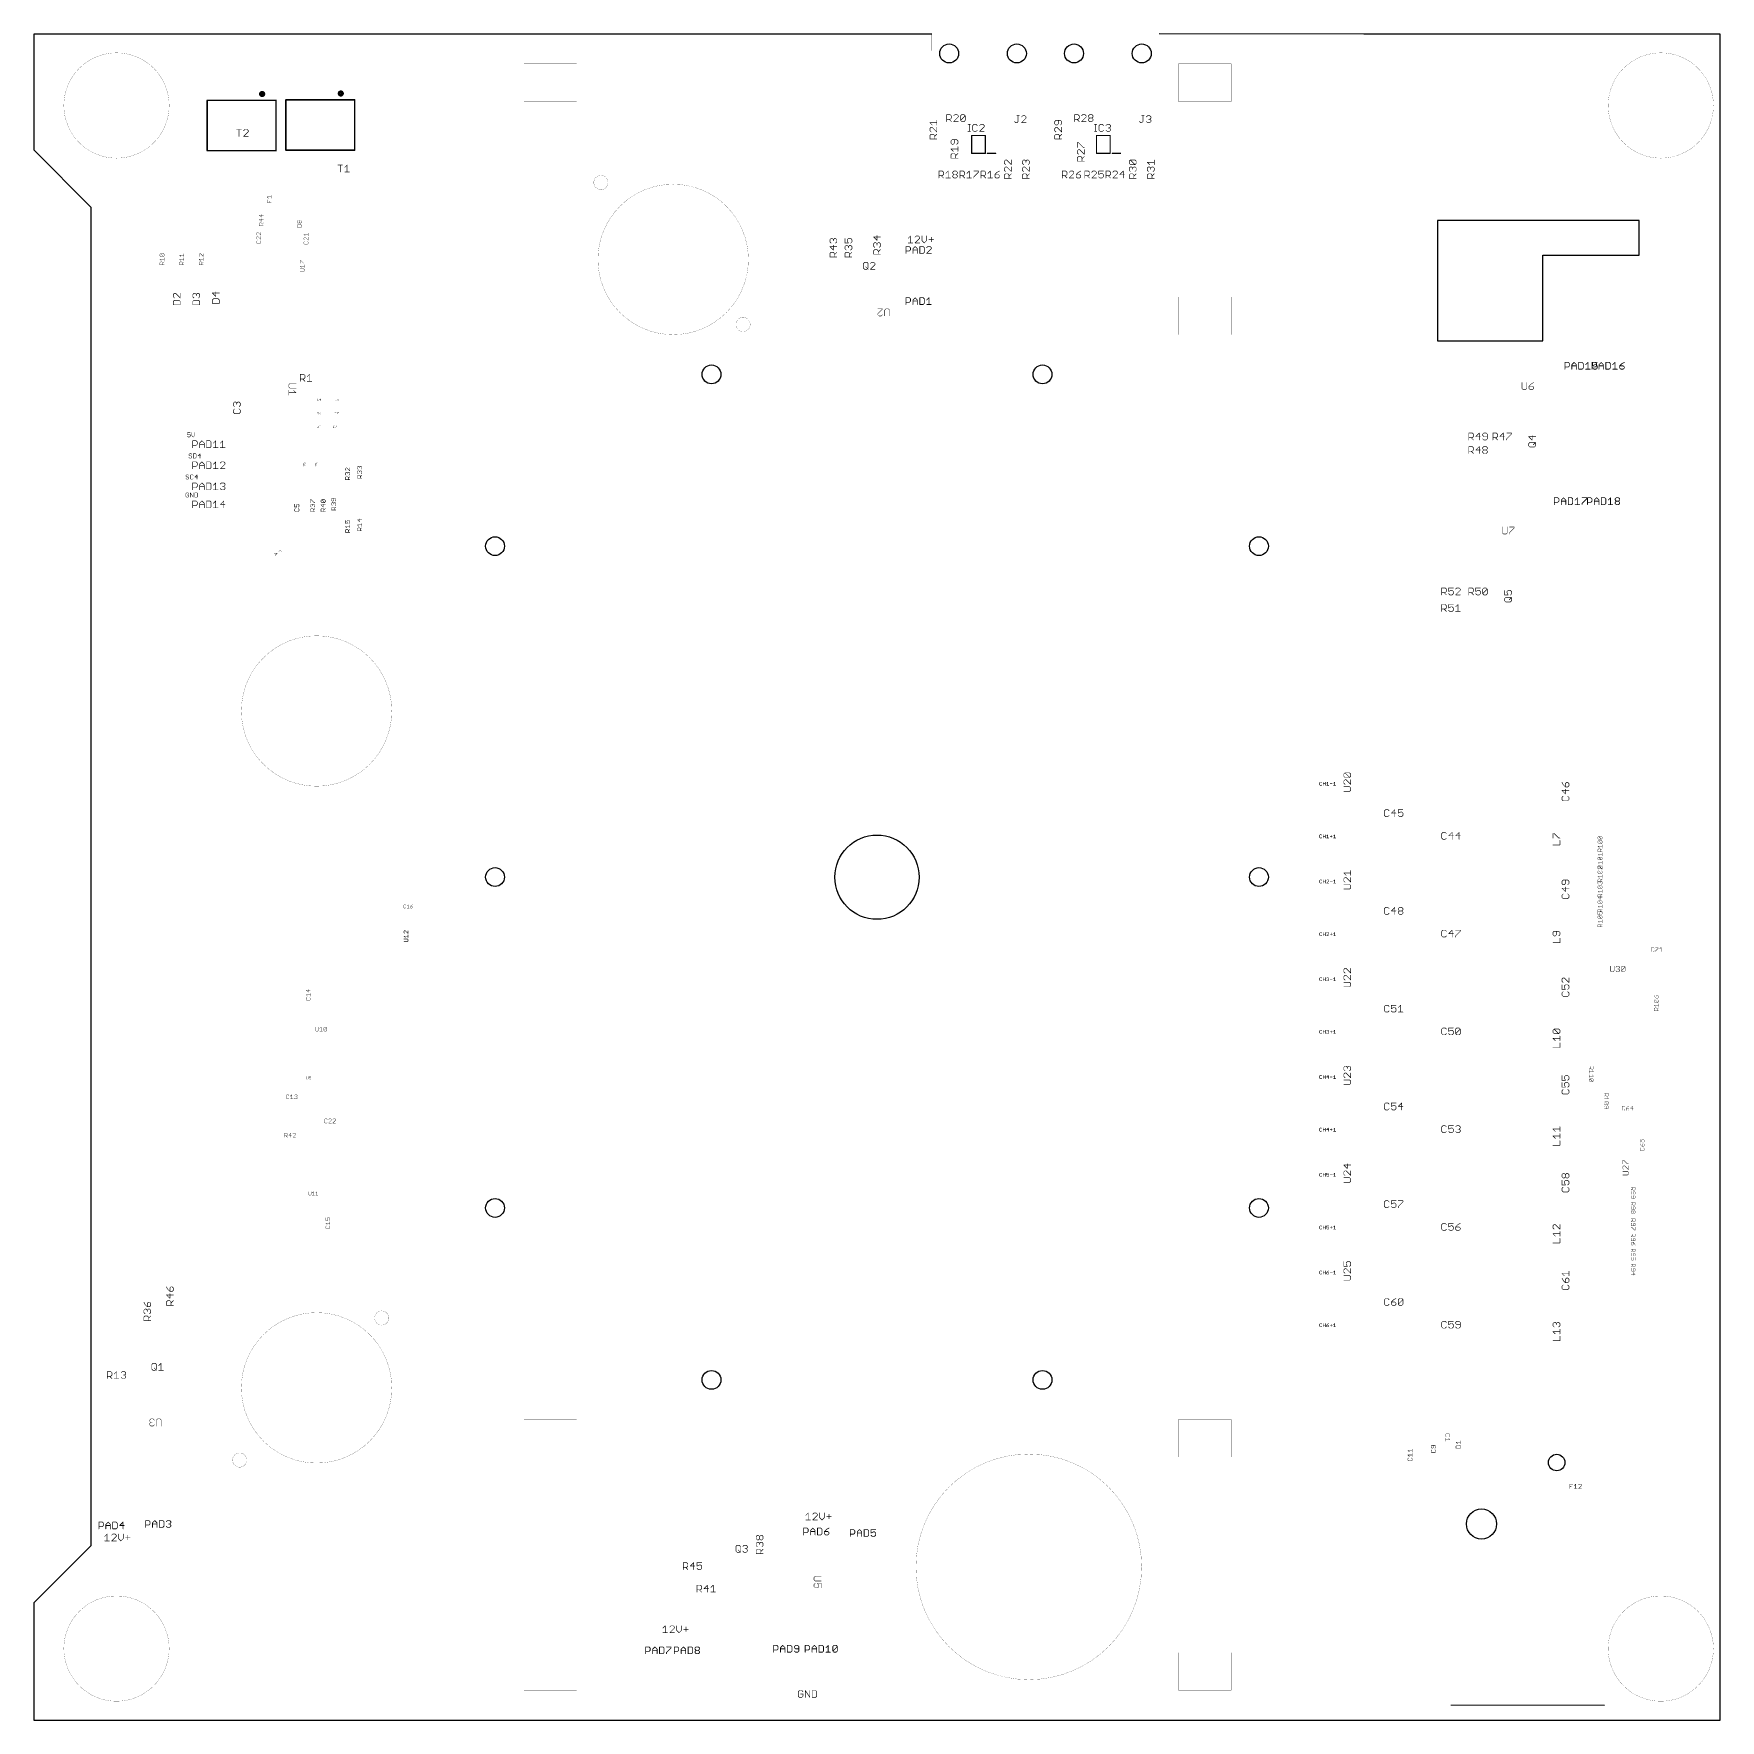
# Model space of a CAD drawing. Extents: x 0 to 11.2, y 0 to 11.2.
import ezdxf

# ---------------------------------------------------------------- set-up
doc = ezdxf.new("R2010")
doc.units = 0
doc.layers.add('20', color=53, linetype='CONTINUOUS')
doc.layers.add('25', color=253, linetype='CONTINUOUS')

msp = doc.modelspace()

# ---------------------------------------------------------------- linework, layer by layer
at = {"layer": '20'}
for p, q in [((5.969397, 11.21), (0, 11.21)), ((0, 11.21), (0, 10.44)), ((8.847519, 11.21), (7.479865, 11.212234)), ((11.21, 11.21), (8.84, 11.21)), ((11.21, 0), (11.21, 11.21)), ((0, 10.44), (0.38, 10.06)), ((0.38, 10.06), (0.38, 1.16)), ((9.33, 9.97), (9.33, 9.17)), ((10.67, 9.97), (9.33, 9.97)), ((10.67, 9.74), (10.67, 9.97)), ((10.03, 9.17), (10.03, 9.74)), ((10.03, 9.74), (10.67, 9.74)), ((9.33, 9.17), (10.03, 9.17)), ((0.38, 1.16), (0, 0.78)), ((0, 0.78), (0, 0)), ((0, 0), (11.21, 0))]:
    msp.add_line(p, q, dxfattribs=at)
for points, const_width in [([(7.480111, 11.212234, 1), (7.479619, 11.212234)], 0.000492), ([(5.969643, 11.21, 1), (5.969151, 11.21)], 0.000492), ([(0.550131, 10.385719, 1), (0.550131, 11.085708, 1), (0.550131, 10.385719)], 0.000984), ([(3.258784, 11.01248, 1), (3.258784, 11.011988)], 0.000492), ([(3.25903, 11.012234, 1), (3.258538, 11.012234)], 0.000492), ([(3.60903, 11.012234, 1), (3.608538, 11.012234)], 0.000492), ([(3.608784, 11.011988, 1), (3.608784, 11.01248)], 0.000492), ([(5.969397, 11.100246, 1), (5.969397, 11.099754)], 0.000492), ([(5.969151, 11.1, 1), (5.969643, 11.1)], 0.000492), ([(7.479619, 11.1, 1), (7.480111, 11.1)], 0.000492), ([(7.479865, 11.099754, 1), (7.479865, 11.100246)], 0.000492), ([(7.60903, 11.012234, 1), (7.608538, 11.012234)], 0.000492), ([(7.608784, 11.01248, 1), (7.608784, 11.011988)], 0.000492), ([(7.95903, 11.012234, 1), (7.958538, 11.012234)], 0.000492), ([(7.958784, 11.011988, 1), (7.958784, 11.01248)], 0.000492), ([(10.81477, 10.385719, 1), (10.81477, 11.085708, 1), (10.81477, 10.385719)], 0.000984), ([(3.258784, 10.76248, 1), (3.258784, 10.761988)], 0.000492), ([(3.258538, 10.762234, 1), (3.25903, 10.762234)], 0.000492), ([(3.608538, 10.762234, 1), (3.60903, 10.762234)], 0.000492), ([(3.608784, 10.761988, 1), (3.608784, 10.76248)], 0.000492), ([(7.608784, 10.76248, 1), (7.608784, 10.761988)], 0.000492), ([(7.608538, 10.762234, 1), (7.60903, 10.762234)], 0.000492), ([(7.958538, 10.762234, 1), (7.95903, 10.762234)], 0.000492), ([(7.958784, 10.761988, 1), (7.958784, 10.76248)], 0.000492), ([(3.769981, 10.176569, 1), (3.769981, 10.271009, 1), (3.769981, 10.176569)], 0.000984), ([(4.250055, 9.212234, 1), (4.250055, 10.212234, 1), (4.250055, 9.212234)], 0.000984), ([(3.258784, 9.46248, 1), (3.258784, 9.461988)], 0.000492), ([(3.25903, 9.462234, 1), (3.258538, 9.462234)], 0.000492), ([(3.60903, 9.462234, 1), (3.608538, 9.462234)], 0.000492), ([(3.608784, 9.461988, 1), (3.608784, 9.46248)], 0.000492), ([(7.608784, 9.46248, 1), (7.608784, 9.461988)], 0.000492), ([(7.60903, 9.462234, 1), (7.608538, 9.462234)], 0.000492), ([(7.95903, 9.462234, 1), (7.958538, 9.462234)], 0.000492), ([(7.958784, 9.461988, 1), (7.958784, 9.46248)], 0.000492), ([(4.71448, 9.232159, 1), (4.71448, 9.3266, 1), (4.71448, 9.232159)], 0.000984), ([(3.258784, 9.21248, 1), (3.258784, 9.211988)], 0.000492), ([(3.258538, 9.212234, 1), (3.25903, 9.212234)], 0.000492), ([(3.608538, 9.212234, 1), (3.60903, 9.212234)], 0.000492), ([(3.608784, 9.211988, 1), (3.608784, 9.21248)], 0.000492), ([(7.608784, 9.21248, 1), (7.608784, 9.211988)], 0.000492), ([(7.608538, 9.212234, 1), (7.60903, 9.212234)], 0.000492), ([(7.958538, 9.212234, 1), (7.95903, 9.212234)], 0.000492), ([(7.958784, 9.211988, 1), (7.958784, 9.21248)], 0.000492), ([(1.88, 6.21, 1), (1.88, 7.21, 1), (1.88, 6.21)], 0.000984), ([(1.880055, 1.710026, 1), (1.880055, 2.710026, 1), (1.880055, 1.710026)], 0.000984), ([(2.31291, 2.62723, 1), (2.31291, 2.721671, 1), (2.31291, 2.62723)], 0.000984), ([(3.25903, 2.000026, 1), (3.258538, 2.000026)], 0.000492), ([(3.258784, 2.000272, 1), (3.258784, 1.99978)], 0.000492), ([(3.60903, 2.000026, 1), (3.608538, 2.000026)], 0.000492), ([(3.608784, 1.99978, 1), (3.608784, 2.000272)], 0.000492), ([(7.60903, 2.000026, 1), (7.608538, 2.000026)], 0.000492), ([(7.608784, 2.000272, 1), (7.608784, 1.99978)], 0.000492), ([(7.95903, 2.000026, 1), (7.958538, 2.000026)], 0.000492), ([(7.958784, 1.99978, 1), (7.958784, 2.000272)], 0.000492), ([(1.3685, 1.68273, 1), (1.3685, 1.777171, 1), (1.3685, 1.68273)], 0.000984), ([(3.258784, 1.750272, 1), (3.258784, 1.74978)], 0.000492), ([(3.258538, 1.750026, 1), (3.25903, 1.750026)], 0.000492), ([(3.608538, 1.750026, 1), (3.60903, 1.750026)], 0.000492), ([(3.608784, 1.74978, 1), (3.608784, 1.750272)], 0.000492), ([(6.613784, 0.270026, 1), (6.613784, 1.770026, 1), (6.613784, 0.270026)], 0.000984), ([(7.608784, 1.750272, 1), (7.608784, 1.74978)], 0.000492), ([(7.608538, 1.750026, 1), (7.60903, 1.750026)], 0.000492), ([(7.958538, 1.750026, 1), (7.95903, 1.750026)], 0.000492), ([(7.958784, 1.74978, 1), (7.958784, 1.750272)], 0.000492), ([(0.550131, 0.126552, 1), (0.550131, 0.826541, 1), (0.550131, 0.126552)], 0.000984), ([(10.81477, 0.126552, 1), (10.81477, 0.826541, 1), (10.81477, 0.126552)], 0.000984), ([(3.25903, 0.450026, 1), (3.258538, 0.450026)], 0.000492), ([(3.258784, 0.450272, 1), (3.258784, 0.44978)], 0.000492), ([(3.60903, 0.450026, 1), (3.608538, 0.450026)], 0.000492), ([(3.608784, 0.44978, 1), (3.608784, 0.450272)], 0.000492), ([(7.60903, 0.450026, 1), (7.608538, 0.450026)], 0.000492), ([(7.608784, 0.450272, 1), (7.608784, 0.44978)], 0.000492), ([(7.95903, 0.450026, 1), (7.958538, 0.450026)], 0.000492), ([(7.958784, 0.44978, 1), (7.958784, 0.450272)], 0.000492), ([(3.258784, 0.200272, 1), (3.258784, 0.19978)], 0.000492), ([(3.258538, 0.200026, 1), (3.25903, 0.200026)], 0.000492), ([(3.608538, 0.200026, 1), (3.60903, 0.200026)], 0.000492), ([(3.608784, 0.19978, 1), (3.608784, 0.200272)], 0.000492), ([(7.608784, 0.200272, 1), (7.608784, 0.19978)], 0.000492), ([(7.608538, 0.200026, 1), (7.60903, 0.200026)], 0.000492), ([(7.958538, 0.200026, 1), (7.95903, 0.200026)], 0.000492), ([(7.958784, 0.19978, 1), (7.958784, 0.200272)], 0.000492)]:
    msp.add_lwpolyline(points, format="xyb", dxfattribs=dict(at, const_width=const_width))
at = {"layer": '20', "const_width": 0.000984}
for points in [[(5.969397, 11.21), (5.969397, 11.1)], [(7.479865, 11.212234), (7.479865, 11.1)], [(3.608784, 11.012234), (3.258784, 11.012234)], [(3.258784, 11.012234), (3.258784, 10.762234)], [(3.608784, 10.762234), (3.608784, 11.012234)], [(7.479865, 11.1), (5.969397, 11.1)], [(7.608784, 11.012234), (7.608784, 10.762234)], [(7.608784, 11.012234), (7.958784, 11.012234)], [(7.958784, 11.012234), (7.958784, 10.762234)], [(3.258784, 10.762234), (3.608784, 10.762234)], [(7.608784, 10.762234), (7.958784, 10.762234)], [(3.608784, 9.462234), (3.258784, 9.462234)], [(3.258784, 9.462234), (3.258784, 9.212234)], [(3.608784, 9.212234), (3.608784, 9.462234)], [(7.958784, 9.462234), (7.608784, 9.462234)], [(7.608784, 9.462234), (7.608784, 9.212234)], [(7.958784, 9.212234), (7.958784, 9.462234)], [(3.258784, 9.212234), (3.608784, 9.212234)], [(7.608784, 9.212234), (7.958784, 9.212234)], [(3.258784, 1.750026), (3.258784, 2.000026)], [(3.258784, 2.000026), (3.608784, 2.000026)], [(3.608784, 2.000026), (3.608784, 1.750026)], [(7.608784, 1.750026), (7.608784, 2.000026)], [(7.608784, 2.000026), (7.958784, 2.000026)], [(7.958784, 2.000026), (7.958784, 1.750026)], [(3.608784, 1.750026), (3.258784, 1.750026)], [(7.958784, 1.750026), (7.608784, 1.750026)], [(3.258784, 0.200026), (3.258784, 0.450026)], [(3.258784, 0.450026), (3.608784, 0.450026)], [(3.608784, 0.450026), (3.608784, 0.200026)], [(7.608784, 0.200026), (7.608784, 0.450026)], [(7.608784, 0.450026), (7.958784, 0.450026)], [(7.958784, 0.450026), (7.958784, 0.200026)], [(3.608784, 0.200026), (3.258784, 0.200026)], [(7.958784, 0.200026), (7.608784, 0.200026)]]:
    msp.add_lwpolyline(points, dxfattribs=at)
at = {"layer": '20'}
for centre, radius in [((6.0846, 11.0817), 0.062992), ((6.5346, 11.0817), 0.062992), ((6.9146, 11.0817), 0.062992), ((7.3646, 11.0817), 0.062992), ((4.505, 8.948), 0.0625), ((6.705, 8.948), 0.0625), ((3.066, 7.806), 0.0625), ((8.144, 7.806), 0.0625), ((5.605, 5.605), 0.28), ((3.066, 5.606), 0.0625), ((8.144, 5.606), 0.0625), ((3.066, 3.406), 0.0625), ((8.144, 3.406), 0.0625), ((4.505, 2.263), 0.0625), ((6.705, 2.263), 0.0625), ((10.1227, 1.7134), 0.055), ((9.623, 1.305), 0.1)]:
    msp.add_circle(centre, radius, dxfattribs=at)
at = {"layer": '25'}
for points, const_width in [([(1.153307, 10.435354), (1.153307, 10.77)], 0.01), ([(1.153307, 10.77), (1.61, 10.77)], 0.01), ([(1.61, 10.77), (1.61, 10.435354)], 0.01), ([(1.676007, 10.438754), (1.676007, 10.7734)], 0.01), ([(1.676007, 10.7734), (2.1327, 10.7734)], 0.01), ([(2.1327, 10.7734), (2.1327, 10.438754)], 0.01), ([(6.068482, 10.6287), (6.068482, 10.674739)], 0.004), ([(6.068482, 10.674739), (6.091501, 10.674739)], 0.004), ([(6.091501, 10.674739), (6.099175, 10.667066)], 0.004), ([(6.099175, 10.65172), (6.091501, 10.644046)], 0.004), ([(6.099175, 10.667066), (6.099175, 10.65172)], 0.004), ([(6.122194, 10.674739), (6.114521, 10.667066)], 0.004), ([(6.114521, 10.6287), (6.145214, 10.659393)], 0.004), ([(6.137541, 10.674739), (6.122194, 10.674739)], 0.004), ([(6.145214, 10.667066), (6.137541, 10.674739)], 0.004), ([(6.145214, 10.659393), (6.145214, 10.667066)], 0.004), ([(6.16056, 10.667066), (6.168234, 10.674739)], 0.004), ([(6.16056, 10.636373), (6.16056, 10.667066)], 0.004), ([(6.16056, 10.636373), (6.191253, 10.667066)], 0.004), ([(6.168234, 10.674739), (6.18358, 10.674739)], 0.004), ([(6.18358, 10.674739), (6.191253, 10.667066)], 0.004), ([(6.191253, 10.667066), (6.191253, 10.636373)], 0.004), ([(6.534868, 10.667239), (6.550214, 10.667239)], 0.004), ([(6.542541, 10.628873), (6.542541, 10.667239)], 0.004), ([(6.573234, 10.667239), (6.565561, 10.659566)], 0.004), ([(6.565561, 10.6212), (6.596253, 10.651893)], 0.004), ([(6.58858, 10.667239), (6.573234, 10.667239)], 0.004), ([(6.596253, 10.659566), (6.58858, 10.667239)], 0.004), ([(6.596253, 10.651893), (6.596253, 10.659566)], 0.004), ([(6.918482, 10.6287), (6.918482, 10.674739)], 0.004), ([(6.918482, 10.674739), (6.941501, 10.674739)], 0.004), ([(6.941501, 10.674739), (6.949175, 10.667066)], 0.004), ([(6.949175, 10.65172), (6.941501, 10.644046)], 0.004), ([(6.949175, 10.667066), (6.949175, 10.65172)], 0.004), ([(6.972194, 10.674739), (6.964521, 10.667066)], 0.004), ([(6.964521, 10.6287), (6.995214, 10.659393)], 0.004), ([(6.987541, 10.674739), (6.972194, 10.674739)], 0.004), ([(6.995214, 10.667066), (6.987541, 10.674739)], 0.004), ([(6.995214, 10.659393), (6.995214, 10.667066)], 0.004), ([(7.01056, 10.667066), (7.018234, 10.674739)], 0.004), ([(7.01056, 10.659393), (7.01056, 10.667066)], 0.004), ([(7.018234, 10.65172), (7.01056, 10.659393)], 0.004), ([(7.01056, 10.644046), (7.018234, 10.65172)], 0.004), ([(7.018234, 10.674739), (7.03358, 10.674739)], 0.004), ([(7.018234, 10.65172), (7.03358, 10.65172)], 0.004), ([(7.03358, 10.674739), (7.041253, 10.667066)], 0.004), ([(7.041253, 10.659393), (7.03358, 10.65172)], 0.004), ([(7.03358, 10.65172), (7.041253, 10.644046)], 0.004), ([(7.041253, 10.667066), (7.041253, 10.659393)], 0.004), ([(7.364868, 10.667239), (7.380214, 10.667239)], 0.004), ([(7.372541, 10.628873), (7.372541, 10.667239)], 0.004), ([(7.395561, 10.659566), (7.403234, 10.667239)], 0.004), ([(7.403234, 10.667239), (7.41858, 10.667239)], 0.004), ([(7.41858, 10.667239), (7.426253, 10.659566)], 0.004), ([(7.426253, 10.651893), (7.41858, 10.64422)], 0.004), ([(7.426253, 10.659566), (7.426253, 10.651893)], 0.004), ([(1.348992, 10.576189), (1.379685, 10.576189)], 0.004), ([(1.364338, 10.53015), (1.364338, 10.576189)], 0.004), ([(1.402704, 10.576189), (1.395031, 10.568516)], 0.004), ([(1.395031, 10.53015), (1.425724, 10.560842)], 0.004), ([(1.418051, 10.576189), (1.402704, 10.576189)], 0.004), ([(1.425724, 10.568516), (1.418051, 10.576189)], 0.004), ([(1.425724, 10.560842), (1.425724, 10.568516)], 0.004), ([(5.971907, 10.605779), (5.956561, 10.621125)], 0.004), ([(5.956561, 10.621125), (6.0026, 10.621125)], 0.004), ([(5.964234, 10.590432), (5.956561, 10.582759)], 0.004), ([(5.956561, 10.582759), (5.956561, 10.567412)], 0.004), ([(5.956561, 10.567412), (5.964234, 10.559739)], 0.004), ([(5.956561, 10.53672), (5.964234, 10.544393)], 0.004), ([(5.971907, 10.590432), (5.964234, 10.590432)], 0.004), ([(5.964234, 10.544393), (5.97958, 10.544393)], 0.004), ([(6.0026, 10.559739), (5.971907, 10.590432)], 0.004), ([(5.97958, 10.544393), (5.987254, 10.53672)], 0.004), ([(5.987254, 10.529046), (6.0026, 10.544393)], 0.004), ([(6.0026, 10.605779), (6.0026, 10.636471)], 0.004), ([(6.0026, 10.590432), (6.0026, 10.559739)], 0.004), ([(6.091501, 10.644046), (6.068482, 10.644046)], 0.004), ([(6.083828, 10.644046), (6.099175, 10.6287)], 0.004), ([(6.145214, 10.6287), (6.114521, 10.6287)], 0.004), ([(6.168234, 10.6287), (6.16056, 10.636373)], 0.004), ([(6.18358, 10.6287), (6.168234, 10.6287)], 0.004), ([(6.191253, 10.636373), (6.18358, 10.6287)], 0.004), ([(6.210214, 10.609739), (6.22556, 10.609739)], 0.004), ([(6.210214, 10.5637), (6.22556, 10.5637)], 0.004), ([(6.217887, 10.5637), (6.217887, 10.609739)], 0.004), ([(6.24858, 10.609739), (6.240907, 10.602066)], 0.004), ([(6.240907, 10.602066), (6.240907, 10.571373)], 0.004), ([(6.240907, 10.571373), (6.24858, 10.5637)], 0.004), ([(6.263926, 10.609739), (6.24858, 10.609739)], 0.004), ([(6.24858, 10.5637), (6.263926, 10.5637)], 0.004), ([(6.2716, 10.602066), (6.263926, 10.609739)], 0.004), ([(6.263926, 10.5637), (6.2716, 10.571373)], 0.004), ([(6.294619, 10.609739), (6.286946, 10.602066)], 0.004), ([(6.286946, 10.5637), (6.317639, 10.594393)], 0.004), ([(6.317639, 10.5637), (6.286946, 10.5637)], 0.004), ([(6.309966, 10.609739), (6.294619, 10.609739)], 0.004), ([(6.317639, 10.602066), (6.309966, 10.609739)], 0.004), ([(6.317639, 10.594393), (6.317639, 10.602066)], 0.004), ([(6.519521, 10.628873), (6.527194, 10.6212)], 0.004), ([(6.527194, 10.6212), (6.534868, 10.6212)], 0.004), ([(6.534868, 10.6212), (6.542541, 10.628873)], 0.004), ([(6.596253, 10.6212), (6.565561, 10.6212)], 0.004), ([(6.794234, 10.636471), (6.786561, 10.628798)], 0.004), ([(6.786561, 10.628798), (6.786561, 10.613452)], 0.004), ([(6.786561, 10.613452), (6.794234, 10.605779)], 0.004), ([(6.794234, 10.590432), (6.786561, 10.582759)], 0.004), ([(6.786561, 10.582759), (6.786561, 10.567412)], 0.004), ([(6.786561, 10.567412), (6.794234, 10.559739)], 0.004), ([(6.786561, 10.53672), (6.794234, 10.544393)], 0.004), ([(6.824927, 10.636471), (6.794234, 10.636471)], 0.004), ([(6.794234, 10.605779), (6.801907, 10.605779)], 0.004), ([(6.801907, 10.590432), (6.794234, 10.590432)], 0.004), ([(6.794234, 10.544393), (6.80958, 10.544393)], 0.004), ([(6.801907, 10.605779), (6.80958, 10.613452)], 0.004), ([(6.8326, 10.559739), (6.801907, 10.590432)], 0.004), ([(6.80958, 10.613452), (6.80958, 10.636471)], 0.004), ([(6.80958, 10.544393), (6.817254, 10.53672)], 0.004), ([(6.817254, 10.529046), (6.8326, 10.544393)], 0.004), ([(6.8326, 10.628798), (6.824927, 10.636471)], 0.004), ([(6.824927, 10.605779), (6.8326, 10.613452)], 0.004), ([(6.8326, 10.613452), (6.8326, 10.628798)], 0.004), ([(6.8326, 10.590432), (6.8326, 10.559739)], 0.004), ([(6.941501, 10.644046), (6.918482, 10.644046)], 0.004), ([(6.933828, 10.644046), (6.949175, 10.6287)], 0.004), ([(6.995214, 10.6287), (6.964521, 10.6287)], 0.004), ([(7.01056, 10.636373), (7.01056, 10.644046)], 0.004), ([(7.018234, 10.6287), (7.01056, 10.636373)], 0.004), ([(7.03358, 10.6287), (7.018234, 10.6287)], 0.004), ([(7.041253, 10.636373), (7.03358, 10.6287)], 0.004), ([(7.041253, 10.644046), (7.041253, 10.636373)], 0.004), ([(7.050214, 10.609739), (7.06556, 10.609739)], 0.004), ([(7.050214, 10.5637), (7.06556, 10.5637)], 0.004), ([(7.057887, 10.5637), (7.057887, 10.609739)], 0.004), ([(7.08858, 10.609739), (7.080907, 10.602066)], 0.004), ([(7.080907, 10.602066), (7.080907, 10.571373)], 0.004), ([(7.080907, 10.571373), (7.08858, 10.5637)], 0.004), ([(7.103926, 10.609739), (7.08858, 10.609739)], 0.004), ([(7.08858, 10.5637), (7.103926, 10.5637)], 0.004), ([(7.1116, 10.602066), (7.103926, 10.609739)], 0.004), ([(7.103926, 10.5637), (7.1116, 10.571373)], 0.004), ([(7.126946, 10.602066), (7.134619, 10.609739)], 0.004), ([(7.134619, 10.5637), (7.126946, 10.571373)], 0.004), ([(7.134619, 10.609739), (7.149966, 10.609739)], 0.004), ([(7.149966, 10.5637), (7.134619, 10.5637)], 0.004), ([(7.149966, 10.58672), (7.142292, 10.58672)], 0.004), ([(7.149966, 10.609739), (7.157639, 10.602066)], 0.004), ([(7.157639, 10.594393), (7.149966, 10.58672)], 0.004), ([(7.149966, 10.58672), (7.157639, 10.579046)], 0.004), ([(7.157639, 10.571373), (7.149966, 10.5637)], 0.004), ([(7.157639, 10.602066), (7.157639, 10.594393)], 0.004), ([(7.157639, 10.579046), (7.157639, 10.571373)], 0.004), ([(7.349521, 10.628873), (7.357194, 10.6212)], 0.004), ([(7.357194, 10.6212), (7.364868, 10.6212)], 0.004), ([(7.364868, 10.6212), (7.372541, 10.628873)], 0.004), ([(7.403234, 10.6212), (7.395561, 10.628873)], 0.004), ([(7.41858, 10.6212), (7.403234, 10.6212)], 0.004), ([(7.41858, 10.64422), (7.410907, 10.64422)], 0.004), ([(7.41858, 10.64422), (7.426253, 10.636546)], 0.004), ([(7.426253, 10.628873), (7.41858, 10.6212)], 0.004), ([(7.426253, 10.636546), (7.426253, 10.628873)], 0.004), ([(1.61, 10.435354), (1.153307, 10.435354)], 0.01), ([(1.425724, 10.53015), (1.395031, 10.53015)], 0.004), ([(2.1327, 10.438754), (1.676007, 10.438754)], 0.01), ([(5.956561, 10.5137), (5.956561, 10.53672)], 0.004), ([(6.0026, 10.5137), (5.956561, 10.5137)], 0.004), ([(5.987254, 10.53672), (5.987254, 10.5137)], 0.004), ([(6.104234, 10.508353), (6.096561, 10.50068)], 0.004), ([(6.096561, 10.50068), (6.096561, 10.485334)], 0.004), ([(6.096561, 10.485334), (6.104234, 10.477661)], 0.004), ([(6.111907, 10.431621), (6.096561, 10.446968)], 0.004), ([(6.096561, 10.446968), (6.1426, 10.446968)], 0.004), ([(6.134927, 10.508353), (6.104234, 10.508353)], 0.004), ([(6.104234, 10.477661), (6.111907, 10.477661)], 0.004), ([(6.111907, 10.477661), (6.11958, 10.485334)], 0.004), ([(6.11958, 10.485334), (6.11958, 10.508353)], 0.004), ([(6.1426, 10.50068), (6.134927, 10.508353)], 0.004), ([(6.134927, 10.477661), (6.1426, 10.485334)], 0.004), ([(6.1426, 10.485334), (6.1426, 10.50068)], 0.004), ([(6.1426, 10.431621), (6.1426, 10.462314)], 0.004), ([(6.234324, 10.417645), (6.234324, 10.535755)], 0.007874), ([(6.234324, 10.535755), (6.324875, 10.535755)], 0.007874), ([(6.324875, 10.535755), (6.324875, 10.417645)], 0.007874), ([(6.786561, 10.5137), (6.786561, 10.53672)], 0.004), ([(6.8326, 10.5137), (6.786561, 10.5137)], 0.004), ([(6.817254, 10.53672), (6.817254, 10.5137)], 0.004), ([(6.936561, 10.457661), (6.936561, 10.488353)], 0.004), ([(6.936561, 10.488353), (6.944234, 10.488353)], 0.004), ([(6.944234, 10.442314), (6.936561, 10.434641)], 0.004), ([(6.936561, 10.434641), (6.936561, 10.419294)], 0.004), ([(6.944234, 10.488353), (6.974927, 10.457661)], 0.004), ([(6.951907, 10.442314), (6.944234, 10.442314)], 0.004), ([(6.9826, 10.411621), (6.951907, 10.442314)], 0.004), ([(6.974927, 10.457661), (6.9826, 10.457661)], 0.004), ([(6.9826, 10.442314), (6.9826, 10.411621)], 0.004), ([(7.064324, 10.417645), (7.064324, 10.535755)], 0.007874), ([(7.064324, 10.535755), (7.154875, 10.535755)], 0.007874), ([(7.154875, 10.535755), (7.154875, 10.417645)], 0.007874), ([(2.021692, 10.339589), (2.052385, 10.339589)], 0.004), ([(2.037039, 10.29355), (2.037039, 10.339589)], 0.004), ([(2.067731, 10.324242), (2.083078, 10.339589)], 0.004), ([(2.083078, 10.339589), (2.083078, 10.29355)], 0.004), ([(6.096561, 10.408602), (6.104234, 10.416275)], 0.004), ([(6.096561, 10.385582), (6.096561, 10.408602)], 0.004), ([(6.1426, 10.385582), (6.096561, 10.385582)], 0.004), ([(6.104234, 10.416275), (6.11958, 10.416275)], 0.004), ([(6.11958, 10.416275), (6.127254, 10.408602)], 0.004), ([(6.127254, 10.400928), (6.1426, 10.416275)], 0.004), ([(6.127254, 10.408602), (6.127254, 10.385582)], 0.004), ([(6.324875, 10.417645), (6.234324, 10.417645)], 0.007874), ([(6.393773, 10.417645), (6.338655, 10.417645)], 0.007874), ([(6.459234, 10.373353), (6.451561, 10.36568)], 0.004), ([(6.451561, 10.36568), (6.451561, 10.350334)], 0.004), ([(6.451561, 10.350334), (6.459234, 10.342661)], 0.004), ([(6.459234, 10.327314), (6.451561, 10.319641)], 0.004), ([(6.451561, 10.319641), (6.451561, 10.304294)], 0.004), ([(6.466907, 10.373353), (6.459234, 10.373353)], 0.004), ([(6.466907, 10.327314), (6.459234, 10.327314)], 0.004), ([(6.4976, 10.342661), (6.466907, 10.373353)], 0.004), ([(6.4976, 10.296621), (6.466907, 10.327314)], 0.004), ([(6.4976, 10.373353), (6.4976, 10.342661)], 0.004), ([(6.4976, 10.327314), (6.4976, 10.296621)], 0.004), ([(6.571561, 10.36568), (6.579234, 10.373353)], 0.004), ([(6.571561, 10.350334), (6.571561, 10.36568)], 0.004), ([(6.579234, 10.342661), (6.571561, 10.350334)], 0.004), ([(6.579234, 10.327314), (6.571561, 10.319641)], 0.004), ([(6.571561, 10.319641), (6.571561, 10.304294)], 0.004), ([(6.579234, 10.373353), (6.586907, 10.373353)], 0.004), ([(6.586907, 10.327314), (6.579234, 10.327314)], 0.004), ([(6.586907, 10.373353), (6.59458, 10.36568)], 0.004), ([(6.6176, 10.296621), (6.586907, 10.327314)], 0.004), ([(6.59458, 10.36568), (6.602254, 10.373353)], 0.004), ([(6.59458, 10.36568), (6.59458, 10.358007)], 0.004), ([(6.602254, 10.373353), (6.609927, 10.373353)], 0.004), ([(6.609927, 10.373353), (6.6176, 10.36568)], 0.004), ([(6.6176, 10.350334), (6.609927, 10.342661)], 0.004), ([(6.6176, 10.36568), (6.6176, 10.350334)], 0.004), ([(6.6176, 10.327314), (6.6176, 10.296621)], 0.004), ([(6.936561, 10.419294), (6.944234, 10.411621)], 0.004), ([(6.936561, 10.388602), (6.944234, 10.396275)], 0.004), ([(6.936561, 10.365582), (6.936561, 10.388602)], 0.004), ([(6.9826, 10.365582), (6.936561, 10.365582)], 0.004), ([(6.944234, 10.396275), (6.95958, 10.396275)], 0.004), ([(6.95958, 10.396275), (6.967254, 10.388602)], 0.004), ([(6.967254, 10.380928), (6.9826, 10.396275)], 0.004), ([(6.967254, 10.388602), (6.967254, 10.365582)], 0.004), ([(7.154875, 10.417645), (7.064324, 10.417645)], 0.007874), ([(7.223773, 10.417645), (7.168655, 10.417645)], 0.007874), ([(7.281561, 10.36568), (7.289234, 10.373353)], 0.004), ([(7.281561, 10.350334), (7.281561, 10.36568)], 0.004), ([(7.289234, 10.342661), (7.281561, 10.350334)], 0.004), ([(7.281561, 10.319641), (7.289234, 10.327314)], 0.004), ([(7.281561, 10.304294), (7.281561, 10.319641)], 0.004), ([(7.289234, 10.373353), (7.319927, 10.373353)], 0.004), ([(7.319927, 10.342661), (7.289234, 10.373353)], 0.004), ([(7.319927, 10.342661), (7.289234, 10.342661)], 0.004), ([(7.289234, 10.327314), (7.296907, 10.327314)], 0.004), ([(7.296907, 10.327314), (7.30458, 10.319641)], 0.004), ([(7.30458, 10.319641), (7.312254, 10.327314)], 0.004), ([(7.30458, 10.319641), (7.30458, 10.311968)], 0.004), ([(7.312254, 10.327314), (7.319927, 10.327314)], 0.004), ([(7.319927, 10.373353), (7.3276, 10.36568)], 0.004), ([(7.3276, 10.350334), (7.319927, 10.342661)], 0.004), ([(7.319927, 10.327314), (7.3276, 10.319641)], 0.004), ([(7.3276, 10.36568), (7.3276, 10.350334)], 0.004), ([(7.3276, 10.319641), (7.3276, 10.304294)], 0.004), ([(7.416907, 10.342661), (7.401561, 10.358007)], 0.004), ([(7.401561, 10.358007), (7.4476, 10.358007)], 0.004), ([(7.401561, 10.319641), (7.409234, 10.327314)], 0.004), ([(7.401561, 10.304294), (7.401561, 10.319641)], 0.004), ([(7.409234, 10.327314), (7.416907, 10.327314)], 0.004), ([(7.416907, 10.327314), (7.42458, 10.319641)], 0.004), ([(7.42458, 10.319641), (7.432254, 10.327314)], 0.004), ([(7.42458, 10.319641), (7.42458, 10.311968)], 0.004), ([(7.432254, 10.327314), (7.439927, 10.327314)], 0.004), ([(7.439927, 10.327314), (7.4476, 10.319641)], 0.004), ([(7.4476, 10.342661), (7.4476, 10.373353)], 0.004), ([(7.4476, 10.319641), (7.4476, 10.304294)], 0.004), ([(2.067731, 10.29355), (2.098424, 10.29355)], 0.004), ([(6.0166, 10.2537), (6.0166, 10.299739)], 0.004), ([(6.0166, 10.299739), (6.039619, 10.299739)], 0.004), ([(6.039619, 10.269046), (6.0166, 10.269046)], 0.004), ([(6.031946, 10.269046), (6.047293, 10.2537)], 0.004), ([(6.039619, 10.299739), (6.047293, 10.292066)], 0.004), ([(6.047293, 10.27672), (6.039619, 10.269046)], 0.004), ([(6.047293, 10.292066), (6.047293, 10.27672)], 0.004), ([(6.062639, 10.284393), (6.077985, 10.299739)], 0.004), ([(6.062639, 10.2537), (6.093332, 10.2537)], 0.004), ([(6.077985, 10.299739), (6.077985, 10.2537)], 0.004), ([(6.108678, 10.292066), (6.116352, 10.299739)], 0.004), ([(6.108678, 10.284393), (6.108678, 10.292066)], 0.004), ([(6.116352, 10.27672), (6.108678, 10.284393)], 0.004), ([(6.108678, 10.269046), (6.116352, 10.27672)], 0.004), ([(6.108678, 10.261373), (6.108678, 10.269046)], 0.004), ([(6.116352, 10.2537), (6.108678, 10.261373)], 0.004), ([(6.116352, 10.299739), (6.131698, 10.299739)], 0.004), ([(6.116352, 10.27672), (6.131698, 10.27672)], 0.004), ([(6.131698, 10.2537), (6.116352, 10.2537)], 0.004), ([(6.131698, 10.299739), (6.139371, 10.292066)], 0.004), ([(6.139371, 10.284393), (6.131698, 10.27672)], 0.004), ([(6.131698, 10.27672), (6.139371, 10.269046)], 0.004), ([(6.139371, 10.261373), (6.131698, 10.2537)], 0.004), ([(6.139371, 10.292066), (6.139371, 10.284393)], 0.004), ([(6.139371, 10.269046), (6.139371, 10.261373)], 0.004), ([(6.1566, 10.2537), (6.1566, 10.299739)], 0.004), ([(6.1566, 10.299739), (6.179619, 10.299739)], 0.004), ([(6.179619, 10.269046), (6.1566, 10.269046)], 0.004), ([(6.171946, 10.269046), (6.187293, 10.2537)], 0.004), ([(6.179619, 10.299739), (6.187293, 10.292066)], 0.004), ([(6.187293, 10.27672), (6.179619, 10.269046)], 0.004), ([(6.187293, 10.292066), (6.187293, 10.27672)], 0.004), ([(6.202639, 10.284393), (6.217985, 10.299739)], 0.004), ([(6.202639, 10.2537), (6.233332, 10.2537)], 0.004), ([(6.217985, 10.299739), (6.217985, 10.2537)], 0.004), ([(6.248678, 10.299739), (6.279371, 10.299739)], 0.004), ([(6.279371, 10.292066), (6.248678, 10.261373)], 0.004), ([(6.248678, 10.261373), (6.248678, 10.2537)], 0.004), ([(6.279371, 10.299739), (6.279371, 10.292066)], 0.004), ([(6.2966, 10.2537), (6.2966, 10.299739)], 0.004), ([(6.2966, 10.299739), (6.319619, 10.299739)], 0.004), ([(6.319619, 10.269046), (6.2966, 10.269046)], 0.004), ([(6.311946, 10.269046), (6.327293, 10.2537)], 0.004), ([(6.319619, 10.299739), (6.327293, 10.292066)], 0.004), ([(6.327293, 10.27672), (6.319619, 10.269046)], 0.004), ([(6.327293, 10.292066), (6.327293, 10.27672)], 0.004), ([(6.342639, 10.284393), (6.357985, 10.299739)], 0.004), ([(6.342639, 10.2537), (6.373332, 10.2537)], 0.004), ([(6.357985, 10.299739), (6.357985, 10.2537)], 0.004), ([(6.404025, 10.292066), (6.388678, 10.27672)], 0.004), ([(6.388678, 10.27672), (6.388678, 10.261373)], 0.004), ([(6.411698, 10.27672), (6.388678, 10.27672)], 0.004), ([(6.388678, 10.261373), (6.396352, 10.2537)], 0.004), ([(6.396352, 10.2537), (6.411698, 10.2537)], 0.004), ([(6.419371, 10.299739), (6.404025, 10.292066)], 0.004), ([(6.419371, 10.269046), (6.411698, 10.27672)], 0.004), ([(6.411698, 10.2537), (6.419371, 10.261373)], 0.004), ([(6.419371, 10.261373), (6.419371, 10.269046)], 0.004), ([(6.451561, 10.304294), (6.459234, 10.296621)], 0.004), ([(6.451561, 10.273602), (6.459234, 10.281275)], 0.004), ([(6.451561, 10.250582), (6.451561, 10.273602)], 0.004), ([(6.4976, 10.250582), (6.451561, 10.250582)], 0.004), ([(6.459234, 10.281275), (6.47458, 10.281275)], 0.004), ([(6.47458, 10.281275), (6.482254, 10.273602)], 0.004), ([(6.482254, 10.265928), (6.4976, 10.281275)], 0.004), ([(6.482254, 10.273602), (6.482254, 10.250582)], 0.004), ([(6.571561, 10.304294), (6.579234, 10.296621)], 0.004), ([(6.571561, 10.273602), (6.579234, 10.281275)], 0.004), ([(6.571561, 10.250582), (6.571561, 10.273602)], 0.004), ([(6.6176, 10.250582), (6.571561, 10.250582)], 0.004), ([(6.579234, 10.281275), (6.59458, 10.281275)], 0.004), ([(6.59458, 10.281275), (6.602254, 10.273602)], 0.004), ([(6.602254, 10.265928), (6.6176, 10.281275)], 0.004), ([(6.602254, 10.273602), (6.602254, 10.250582)], 0.004), ([(6.8366, 10.2537), (6.8366, 10.299739)], 0.004), ([(6.8366, 10.299739), (6.859619, 10.299739)], 0.004), ([(6.859619, 10.269046), (6.8366, 10.269046)], 0.004), ([(6.851946, 10.269046), (6.867293, 10.2537)], 0.004), ([(6.859619, 10.299739), (6.867293, 10.292066)], 0.004), ([(6.867293, 10.27672), (6.859619, 10.269046)], 0.004), ([(6.867293, 10.292066), (6.867293, 10.27672)], 0.004), ([(6.890312, 10.299739), (6.882639, 10.292066)], 0.004), ([(6.882639, 10.2537), (6.913332, 10.284393)], 0.004), ([(6.913332, 10.2537), (6.882639, 10.2537)], 0.004), ([(6.905659, 10.299739), (6.890312, 10.299739)], 0.004), ([(6.913332, 10.292066), (6.905659, 10.299739)], 0.004), ([(6.913332, 10.284393), (6.913332, 10.292066)], 0.004), ([(6.944025, 10.292066), (6.928678, 10.27672)], 0.004), ([(6.928678, 10.27672), (6.928678, 10.261373)], 0.004), ([(6.951698, 10.27672), (6.928678, 10.27672)], 0.004), ([(6.928678, 10.261373), (6.936352, 10.2537)], 0.004), ([(6.936352, 10.2537), (6.951698, 10.2537)], 0.004), ([(6.959371, 10.299739), (6.944025, 10.292066)], 0.004), ([(6.959371, 10.269046), (6.951698, 10.27672)], 0.004), ([(6.951698, 10.2537), (6.959371, 10.261373)], 0.004), ([(6.959371, 10.261373), (6.959371, 10.269046)], 0.004), ([(6.9866, 10.2537), (6.9866, 10.299739)], 0.004), ([(6.9866, 10.299739), (7.009619, 10.299739)], 0.004), ([(7.009619, 10.269046), (6.9866, 10.269046)], 0.004), ([(7.001946, 10.269046), (7.017293, 10.2537)], 0.004), ([(7.009619, 10.299739), (7.017293, 10.292066)], 0.004), ([(7.017293, 10.27672), (7.009619, 10.269046)], 0.004), ([(7.017293, 10.292066), (7.017293, 10.27672)], 0.004), ([(7.040312, 10.299739), (7.032639, 10.292066)], 0.004), ([(7.032639, 10.2537), (7.063332, 10.284393)], 0.004), ([(7.063332, 10.2537), (7.032639, 10.2537)], 0.004), ([(7.055659, 10.299739), (7.040312, 10.299739)], 0.004), ([(7.063332, 10.292066), (7.055659, 10.299739)], 0.004), ([(7.063332, 10.284393), (7.063332, 10.292066)], 0.004), ([(7.109371, 10.299739), (7.078678, 10.299739)], 0.004), ([(7.078678, 10.299739), (7.078678, 10.27672)], 0.004), ([(7.078678, 10.27672), (7.094025, 10.284393)], 0.004), ([(7.086352, 10.2537), (7.078678, 10.261373)], 0.004), ([(7.101698, 10.2537), (7.086352, 10.2537)], 0.004), ([(7.094025, 10.284393), (7.101698, 10.284393)], 0.004), ([(7.101698, 10.284393), (7.109371, 10.27672)], 0.004), ([(7.109371, 10.261373), (7.101698, 10.2537)], 0.004), ([(7.109371, 10.27672), (7.109371, 10.261373)], 0.004), ([(7.1266, 10.2537), (7.1266, 10.299739)], 0.004), ([(7.1266, 10.299739), (7.149619, 10.299739)], 0.004), ([(7.149619, 10.269046), (7.1266, 10.269046)], 0.004), ([(7.141946, 10.269046), (7.157293, 10.2537)], 0.004), ([(7.149619, 10.299739), (7.157293, 10.292066)], 0.004), ([(7.157293, 10.27672), (7.149619, 10.269046)], 0.004), ([(7.157293, 10.292066), (7.157293, 10.27672)], 0.004), ([(7.180312, 10.299739), (7.172639, 10.292066)], 0.004), ([(7.172639, 10.2537), (7.203332, 10.284393)], 0.004), ([(7.203332, 10.2537), (7.172639, 10.2537)], 0.004), ([(7.195659, 10.299739), (7.180312, 10.299739)], 0.004), ([(7.203332, 10.292066), (7.195659, 10.299739)], 0.004), ([(7.203332, 10.284393), (7.203332, 10.292066)], 0.004), ([(7.241698, 10.299739), (7.218678, 10.27672)], 0.004), ([(7.218678, 10.27672), (7.249371, 10.27672)], 0.004), ([(7.241698, 10.2537), (7.241698, 10.299739)], 0.004), ([(7.289234, 10.296621), (7.281561, 10.304294)], 0.004), ([(7.281561, 10.273602), (7.289234, 10.281275)], 0.004), ([(7.281561, 10.250582), (7.281561, 10.273602)], 0.004), ([(7.3276, 10.250582), (7.281561, 10.250582)], 0.004), ([(7.289234, 10.281275), (7.30458, 10.281275)], 0.004), ([(7.30458, 10.281275), (7.312254, 10.273602)], 0.004), ([(7.312254, 10.265928), (7.3276, 10.281275)], 0.004), ([(7.312254, 10.273602), (7.312254, 10.250582)], 0.004), ([(7.3276, 10.304294), (7.319927, 10.296621)], 0.004), ([(7.409234, 10.296621), (7.401561, 10.304294)], 0.004), ([(7.401561, 10.273602), (7.409234, 10.281275)], 0.004), ([(7.401561, 10.250582), (7.401561, 10.273602)], 0.004), ([(7.4476, 10.250582), (7.401561, 10.250582)], 0.004), ([(7.409234, 10.281275), (7.42458, 10.281275)], 0.004), ([(7.42458, 10.281275), (7.432254, 10.273602)], 0.004), ([(7.432254, 10.265928), (7.4476, 10.281275)], 0.004), ([(7.432254, 10.273602), (7.432254, 10.250582)], 0.004), ([(7.4476, 10.304294), (7.439927, 10.296621)], 0.004), ([(1.560317, 10.118624), (1.550976, 10.127965)], 0.002), ([(1.550976, 10.127965), (1.579, 10.127965)], 0.002), ([(1.550976, 10.091), (1.550976, 10.109683)], 0.002), ([(1.579, 10.091), (1.550976, 10.091)], 0.002), ([(1.564988, 10.091), (1.564988, 10.100341)], 0.002), ([(1.579, 10.118624), (1.579, 10.137306)], 0.002), ([(1.5265, 10.005759), (1.498476, 10.005759)], 0.002), ([(1.498476, 10.005759), (1.512488, 9.991747)], 0.002), ([(1.512488, 9.991747), (1.512488, 10.01043)], 0.002), ([(1.512488, 9.964124), (1.512488, 9.982806)], 0.002), ([(1.485647, 9.892059), (1.480976, 9.887388)], 0.002), ([(1.480976, 9.887388), (1.480976, 9.878047)], 0.002), ([(1.480976, 9.878047), (1.485647, 9.873376)], 0.002), ([(1.490317, 9.892059), (1.485647, 9.892059)], 0.002), ([(1.509, 9.873376), (1.490317, 9.892059)], 0.002), ([(1.5265, 9.978135), (1.498476, 9.978135)], 0.002), ([(1.498476, 9.978135), (1.512488, 9.964124)], 0.002), ([(1.498476, 9.950512), (1.503147, 9.955183)], 0.002), ([(1.498476, 9.9365), (1.498476, 9.950512)], 0.002), ([(1.5265, 9.9365), (1.498476, 9.9365)], 0.002), ([(1.503147, 9.955183), (1.512488, 9.955183)], 0.002), ([(1.509, 9.892059), (1.509, 9.873376)], 0.002), ([(1.512488, 9.955183), (1.517159, 9.950512)], 0.002), ([(1.517159, 9.945841), (1.5265, 9.955183)], 0.002), ([(1.517159, 9.950512), (1.517159, 9.9365)], 0.002), ([(1.750976, 9.967388), (1.755647, 9.972059)], 0.002), ([(1.750976, 9.958047), (1.750976, 9.967388)], 0.002), ([(1.755647, 9.953376), (1.750976, 9.958047)], 0.002), ([(1.755647, 9.944435), (1.750976, 9.939765)], 0.002), ([(1.750976, 9.939765), (1.750976, 9.925753)], 0.002), ([(1.750976, 9.925753), (1.779, 9.925753)], 0.002), ([(1.755647, 9.972059), (1.760317, 9.972059)], 0.002), ([(1.760317, 9.953376), (1.755647, 9.953376)], 0.002), ([(1.774329, 9.944435), (1.755647, 9.944435)], 0.002), ([(1.760317, 9.972059), (1.764988, 9.967388)], 0.002), ([(1.764988, 9.958047), (1.760317, 9.953376)], 0.002), ([(1.764988, 9.967388), (1.769659, 9.972059)], 0.002), ([(1.764988, 9.958047), (1.764988, 9.967388)], 0.002), ([(1.769659, 9.953376), (1.764988, 9.958047)], 0.002), ([(1.769659, 9.972059), (1.774329, 9.972059)], 0.002), ([(1.774329, 9.953376), (1.769659, 9.953376)], 0.002), ([(1.774329, 9.972059), (1.779, 9.967388)], 0.002), ([(1.779, 9.958047), (1.774329, 9.953376)], 0.002), ([(1.779, 9.939765), (1.774329, 9.944435)], 0.002), ([(1.779, 9.967388), (1.779, 9.958047)], 0.002), ([(1.779, 9.925753), (1.779, 9.939765)], 0.002), ([(1.805317, 9.868376), (1.795976, 9.877718)], 0.002), ([(1.795976, 9.877718), (1.824, 9.877718)], 0.002), ([(1.824, 9.868376), (1.824, 9.887059)], 0.002), ([(5.60498, 9.839078), (5.60498, 9.869771)], 0.004), ([(5.812, 9.852693), (5.827346, 9.868039)], 0.004), ([(5.827346, 9.868039), (5.827346, 9.822)], 0.004), ([(5.865712, 9.868039), (5.858039, 9.860366)], 0.004), ([(5.881059, 9.868039), (5.865712, 9.868039)], 0.004), ([(5.888732, 9.860366), (5.881059, 9.868039)], 0.004), ([(5.904078, 9.868039), (5.904078, 9.837346)], 0.004), ([(5.934771, 9.837346), (5.934771, 9.868039)], 0.004), ([(1.485647, 9.864435), (1.480976, 9.859765)], 0.002), ([(1.480976, 9.859765), (1.480976, 9.850423)], 0.002), ([(1.480976, 9.850423), (1.485647, 9.845753)], 0.002), ([(1.485647, 9.836812), (1.480976, 9.832141)], 0.002), ([(1.480976, 9.832141), (1.480976, 9.8228)], 0.002), ([(1.480976, 9.8228), (1.485647, 9.818129)], 0.002), ([(1.490317, 9.864435), (1.485647, 9.864435)], 0.002), ([(1.485647, 9.818129), (1.504329, 9.818129)], 0.002), ([(1.509, 9.845753), (1.490317, 9.864435)], 0.002), ([(1.509, 9.832141), (1.504329, 9.836812)], 0.002), ([(1.504329, 9.818129), (1.509, 9.8228)], 0.002), ([(1.509, 9.864435), (1.509, 9.845753)], 0.002), ([(1.509, 9.8228), (1.509, 9.832141)], 0.002), ([(1.800647, 9.859435), (1.795976, 9.854765)], 0.002), ([(1.795976, 9.854765), (1.795976, 9.845423)], 0.002), ([(1.795976, 9.845423), (1.800647, 9.840753)], 0.002), ([(1.800647, 9.831812), (1.795976, 9.827141)], 0.002), ([(1.795976, 9.827141), (1.795976, 9.8178)], 0.002), ([(1.795976, 9.8178), (1.800647, 9.813129)], 0.002), ([(1.805317, 9.859435), (1.800647, 9.859435)], 0.002), ([(1.800647, 9.813129), (1.819329, 9.813129)], 0.002), ([(1.824, 9.840753), (1.805317, 9.859435)], 0.002), ([(1.824, 9.827141), (1.819329, 9.831812)], 0.002), ([(1.819329, 9.813129), (1.824, 9.8178)], 0.002), ([(1.824, 9.859435), (1.824, 9.840753)], 0.002), ([(1.824, 9.8178), (1.824, 9.827141)], 0.002), ([(5.291961, 9.84398), (5.299634, 9.851653)], 0.004), ([(5.291961, 9.828634), (5.291961, 9.84398)], 0.004), ([(5.299634, 9.820961), (5.291961, 9.828634)], 0.004), ([(5.338, 9.797941), (5.291961, 9.797941)], 0.004), ([(5.291961, 9.797941), (5.31498, 9.774921)], 0.004), ([(5.291961, 9.751902), (5.299634, 9.759575)], 0.004), ([(5.299634, 9.851653), (5.307307, 9.851653)], 0.004), ([(5.299634, 9.759575), (5.31498, 9.759575)], 0.004), ([(5.307307, 9.851653), (5.31498, 9.84398)], 0.004), ([(5.31498, 9.84398), (5.322654, 9.851653)], 0.004), ([(5.31498, 9.84398), (5.31498, 9.836307)], 0.004), ([(5.31498, 9.774921), (5.31498, 9.805614)], 0.004), ([(5.31498, 9.759575), (5.322654, 9.751902)], 0.004), ([(5.322654, 9.851653), (5.330327, 9.851653)], 0.004), ([(5.322654, 9.744228), (5.338, 9.759575)], 0.004), ([(5.330327, 9.851653), (5.338, 9.84398)], 0.004), ([(5.338, 9.828634), (5.330327, 9.820961)], 0.004), ([(5.338, 9.84398), (5.338, 9.828634)], 0.004), ([(5.391961, 9.851653), (5.391961, 9.820961)], 0.004), ([(5.391961, 9.820961), (5.41498, 9.820961)], 0.004), ([(5.391961, 9.797941), (5.399634, 9.805614)], 0.004), ([(5.391961, 9.782594), (5.391961, 9.797941)], 0.004), ([(5.399634, 9.774921), (5.391961, 9.782594)], 0.004), ([(5.391961, 9.751902), (5.399634, 9.759575)], 0.004), ([(5.399634, 9.805614), (5.407307, 9.805614)], 0.004), ([(5.399634, 9.759575), (5.41498, 9.759575)], 0.004), ([(5.407307, 9.84398), (5.41498, 9.851653)], 0.004), ([(5.407307, 9.836307), (5.407307, 9.84398)], 0.004), ([(5.41498, 9.820961), (5.407307, 9.836307)], 0.004), ([(5.407307, 9.805614), (5.41498, 9.797941)], 0.004), ([(5.41498, 9.851653), (5.430327, 9.851653)], 0.004), ([(5.41498, 9.797941), (5.422654, 9.805614)], 0.004), ([(5.41498, 9.797941), (5.41498, 9.790268)], 0.004), ([(5.41498, 9.759575), (5.422654, 9.751902)], 0.004), ([(5.422654, 9.805614), (5.430327, 9.805614)], 0.004), ([(5.422654, 9.744228), (5.438, 9.759575)], 0.004), ([(5.430327, 9.851653), (5.438, 9.84398)], 0.004), ([(5.438, 9.828634), (5.430327, 9.820961)], 0.004), ([(5.430327, 9.805614), (5.438, 9.797941)], 0.004), ([(5.438, 9.782594), (5.430327, 9.774921)], 0.004), ([(5.438, 9.84398), (5.438, 9.828634)], 0.004), ([(5.438, 9.797941), (5.438, 9.782594)], 0.004), ([(5.628, 9.862098), (5.581961, 9.862098)], 0.004), ([(5.581961, 9.862098), (5.60498, 9.839078)], 0.004), ([(5.581961, 9.816059), (5.589634, 9.823732)], 0.004), ([(5.581961, 9.800712), (5.581961, 9.816059)], 0.004), ([(5.589634, 9.793039), (5.581961, 9.800712)], 0.004), ([(5.581961, 9.77002), (5.589634, 9.777693)], 0.004), ([(5.581961, 9.747), (5.581961, 9.77002)], 0.004), ([(5.589634, 9.823732), (5.597307, 9.823732)], 0.004), ([(5.589634, 9.777693), (5.60498, 9.777693)], 0.004), ([(5.597307, 9.823732), (5.60498, 9.816059)], 0.004), ([(5.60498, 9.816059), (5.612654, 9.823732)], 0.004), ([(5.60498, 9.816059), (5.60498, 9.808386)], 0.004), ([(5.60498, 9.777693), (5.612654, 9.77002)], 0.004), ([(5.612654, 9.823732), (5.620327, 9.823732)], 0.004), ([(5.612654, 9.762346), (5.628, 9.777693)], 0.004), ([(5.612654, 9.77002), (5.612654, 9.747)], 0.004), ([(5.620327, 9.823732), (5.628, 9.816059)], 0.004), ([(5.628, 9.800712), (5.620327, 9.793039)], 0.004), ([(5.628, 9.816059), (5.628, 9.800712)], 0.004), ([(5.7975, 9.7525), (5.7975, 9.797538)], 0.005), ([(5.7975, 9.797538), (5.820019, 9.797538)], 0.005), ([(5.820019, 9.767513), (5.7975, 9.767513)], 0.005), ([(5.812, 9.822), (5.842693, 9.822)], 0.004), ([(5.820019, 9.797538), (5.827526, 9.790032)], 0.005), ([(5.827526, 9.775019), (5.820019, 9.767513)], 0.005), ([(5.827526, 9.790032), (5.827526, 9.775019)], 0.005), ([(5.843539, 9.782526), (5.858552, 9.797538)], 0.005), ([(5.843539, 9.7525), (5.843539, 9.782526)], 0.005), ([(5.843539, 9.775019), (5.873565, 9.775019)], 0.005), ([(5.858039, 9.822), (5.888732, 9.852693)], 0.004), ([(5.888732, 9.822), (5.858039, 9.822)], 0.004), ([(5.858552, 9.797538), (5.873565, 9.782526)], 0.005), ([(5.873565, 9.782526), (5.873565, 9.7525)], 0.005), ([(5.888732, 9.852693), (5.888732, 9.860366)], 0.004), ([(5.889578, 9.797538), (5.889578, 9.7525)], 0.005), ([(5.912098, 9.797538), (5.889578, 9.797538)], 0.005), ([(5.904078, 9.837346), (5.919425, 9.822)], 0.004), ([(5.919604, 9.790032), (5.912098, 9.797538)], 0.005), ([(5.912098, 9.7525), (5.919604, 9.760006)], 0.005), ([(5.919604, 9.760006), (5.919604, 9.790032)], 0.005), ([(5.919425, 9.822), (5.934771, 9.837346)], 0.004), ([(5.943124, 9.797538), (5.935618, 9.790032)], 0.005), ([(5.935618, 9.7525), (5.965643, 9.782526)], 0.005), ([(5.958137, 9.797538), (5.943124, 9.797538)], 0.005), ([(5.950118, 9.84502), (5.980811, 9.84502)], 0.004), ([(5.965643, 9.790032), (5.958137, 9.797538)], 0.005), ([(5.965643, 9.782526), (5.965643, 9.790032)], 0.005), ([(5.965464, 9.860366), (5.965464, 9.829673)], 0.004), ([(0.838876, 9.746059), (0.843547, 9.75073)], 0.002), ([(0.838876, 9.736718), (0.838876, 9.746059)], 0.002), ([(0.843547, 9.732047), (0.838876, 9.736718)], 0.002), ([(0.848218, 9.704423), (0.838876, 9.713765)], 0.002), ([(0.838876, 9.713765), (0.8669, 9.713765)], 0.002), ([(0.838876, 9.690812), (0.843547, 9.695483)], 0.002), ([(0.838876, 9.6768), (0.838876, 9.690812)], 0.002), ([(0.8669, 9.6768), (0.838876, 9.6768)], 0.002), ([(0.843547, 9.75073), (0.862229, 9.75073)], 0.002), ([(0.862229, 9.732047), (0.843547, 9.75073)], 0.002), ([(0.862229, 9.732047), (0.843547, 9.732047)], 0.002), ([(0.843547, 9.695483), (0.852888, 9.695483)], 0.002), ([(0.852888, 9.695483), (0.857559, 9.690812)], 0.002), ([(0.857559, 9.686141), (0.8669, 9.695483)], 0.002), ([(0.857559, 9.690812), (0.857559, 9.6768)], 0.002), ([(0.862229, 9.75073), (0.8669, 9.746059)], 0.002), ([(0.8669, 9.736718), (0.862229, 9.732047)], 0.002), ([(0.8669, 9.746059), (0.8669, 9.736718)], 0.002), ([(0.8669, 9.704423), (0.8669, 9.723106)], 0.002), ([(0.978218, 9.732047), (0.968876, 9.741388)], 0.002), ([(0.968876, 9.741388), (0.9969, 9.741388)], 0.002), ([(0.978218, 9.704423), (0.968876, 9.713765)], 0.002), ([(0.968876, 9.713765), (0.9969, 9.713765)], 0.002), ([(0.968876, 9.690812), (0.973547, 9.695483)], 0.002), ([(0.968876, 9.6768), (0.968876, 9.690812)], 0.002), ([(0.9969, 9.6768), (0.968876, 9.6768)], 0.002), ([(0.973547, 9.695483), (0.982888, 9.695483)], 0.002), ([(0.982888, 9.695483), (0.987559, 9.690812)], 0.002), ([(0.987559, 9.686141), (0.9969, 9.695483)], 0.002), ([(0.987559, 9.690812), (0.987559, 9.6768)], 0.002), ([(0.9969, 9.732047), (0.9969, 9.75073)], 0.002), ([(0.9969, 9.704423), (0.9969, 9.723106)], 0.002), ([(1.103547, 9.75073), (1.098876, 9.746059)], 0.002), ([(1.098876, 9.746059), (1.098876, 9.736718)], 0.002), ([(1.098876, 9.736718), (1.103547, 9.732047)], 0.002), ([(1.108218, 9.704423), (1.098876, 9.713765)], 0.002), ([(1.098876, 9.713765), (1.1269, 9.713765)], 0.002), ([(1.098876, 9.690812), (1.103547, 9.695483)], 0.002), ([(1.098876, 9.6768), (1.098876, 9.690812)], 0.002), ([(1.1269, 9.6768), (1.098876, 9.6768)], 0.002), ([(1.108218, 9.75073), (1.103547, 9.75073)], 0.002), ([(1.103547, 9.695483), (1.112888, 9.695483)], 0.002), ([(1.1269, 9.732047), (1.108218, 9.75073)], 0.002), ([(1.112888, 9.695483), (1.117559, 9.690812)], 0.002), ([(1.117559, 9.686141), (1.1269, 9.695483)], 0.002), ([(1.117559, 9.690812), (1.117559, 9.6768)], 0.002), ([(1.1269, 9.75073), (1.1269, 9.732047)], 0.002), ([(1.1269, 9.704423), (1.1269, 9.723106)], 0.002), ([(1.770976, 9.686247), (1.770976, 9.70493)], 0.002), ([(1.770976, 9.70493), (1.775647, 9.70493)], 0.002), ([(1.780317, 9.658624), (1.770976, 9.667965)], 0.002), ([(1.770976, 9.667965), (1.799, 9.667965)], 0.002), ([(1.794329, 9.649683), (1.770976, 9.649683)], 0.002), ([(1.775647, 9.70493), (1.794329, 9.686247)], 0.002), ([(1.794329, 9.686247), (1.799, 9.686247)], 0.002), ([(1.799, 9.645012), (1.794329, 9.649683)], 0.002), ([(1.799, 9.658624), (1.799, 9.677306)], 0.002), ([(1.799, 9.635671), (1.799, 9.645012)], 0.002), ([(5.291961, 9.728882), (5.291961, 9.751902)], 0.004), ([(5.338, 9.728882), (5.291961, 9.728882)], 0.004), ([(5.322654, 9.751902), (5.322654, 9.728882)], 0.004), ([(5.391961, 9.728882), (5.391961, 9.751902)], 0.004), ([(5.438, 9.728882), (5.391961, 9.728882)], 0.004), ([(5.422654, 9.751902), (5.422654, 9.728882)], 0.004), ([(5.514921, 9.685366), (5.522594, 9.693039)], 0.004), ([(5.514921, 9.654673), (5.514921, 9.685366)], 0.004), ([(5.522594, 9.647), (5.514921, 9.654673)], 0.004), ([(5.522594, 9.693039), (5.537941, 9.693039)], 0.004), ([(5.537941, 9.647), (5.522594, 9.647)], 0.004), ([(5.530268, 9.662346), (5.545614, 9.647)], 0.004), ([(5.537941, 9.693039), (5.545614, 9.685366)], 0.004), ([(5.545614, 9.654673), (5.537941, 9.647)], 0.004), ([(5.545614, 9.685366), (5.545614, 9.654673)], 0.004), ([(5.568634, 9.693039), (5.560961, 9.685366)], 0.004), ([(5.560961, 9.647), (5.591653, 9.677693)], 0.004), ([(5.591653, 9.647), (5.560961, 9.647)], 0.004), ([(5.58398, 9.693039), (5.568634, 9.693039)], 0.004), ([(5.628, 9.747), (5.581961, 9.747)], 0.004), ([(5.591653, 9.685366), (5.58398, 9.693039)], 0.004), ([(5.591653, 9.677693), (5.591653, 9.685366)], 0.004), ([(5.889578, 9.7525), (5.912098, 9.7525)], 0.005), ([(5.965643, 9.7525), (5.935618, 9.7525)], 0.005), ([(1.770976, 9.631), (1.794329, 9.631)], 0.002), ([(1.794329, 9.631), (1.799, 9.635671)], 0.002), ([(0.935034, 9.486953), (0.927361, 9.47928)], 0.004), ([(0.927361, 9.47928), (0.927361, 9.463934)], 0.004), ([(0.927361, 9.463934), (0.935034, 9.456261)], 0.004), ([(0.935034, 9.440914), (0.927361, 9.433241)], 0.004), ([(0.927361, 9.433241), (0.927361, 9.410221)], 0.004), ([(0.942707, 9.486953), (0.935034, 9.486953)], 0.004), ([(0.965727, 9.440914), (0.935034, 9.440914)], 0.004), ([(0.9734, 9.456261), (0.942707, 9.486953)], 0.004), ([(0.9734, 9.433241), (0.965727, 9.440914)], 0.004), ([(0.9734, 9.486953), (0.9734, 9.456261)], 0.004), ([(0.9734, 9.410221), (0.9734, 9.433241)], 0.004), ([(1.057361, 9.47928), (1.065034, 9.486953)], 0.004), ([(1.057361, 9.463934), (1.057361, 9.47928)], 0.004), ([(1.065034, 9.456261), (1.057361, 9.463934)], 0.004), ([(1.065034, 9.440914), (1.057361, 9.433241)], 0.004), ([(1.057361, 9.433241), (1.057361, 9.410221)], 0.004), ([(1.065034, 9.486953), (1.072707, 9.486953)], 0.004), ([(1.095727, 9.440914), (1.065034, 9.440914)], 0.004), ([(1.072707, 9.486953), (1.080381, 9.47928)], 0.004), ([(1.080381, 9.47928), (1.088054, 9.486953)], 0.004), ([(1.080381, 9.47928), (1.080381, 9.471607)], 0.004), ([(1.088054, 9.486953), (1.095727, 9.486953)], 0.004), ([(1.095727, 9.486953), (1.1034, 9.47928)], 0.004), ([(1.1034, 9.463934), (1.095727, 9.456261)], 0.004), ([(1.1034, 9.433241), (1.095727, 9.440914)], 0.004), ([(1.1034, 9.47928), (1.1034, 9.463934)], 0.004), ([(1.1034, 9.410221), (1.1034, 9.433241)], 0.004), ([(1.2334, 9.48928), (1.187361, 9.48928)], 0.004), ([(1.187361, 9.48928), (1.210381, 9.466261)], 0.004), ([(1.195034, 9.450914), (1.187361, 9.443241)], 0.004), ([(1.187361, 9.443241), (1.187361, 9.420221)], 0.004), ([(1.187361, 9.420221), (1.2334, 9.420221)], 0.004), ([(1.225727, 9.450914), (1.195034, 9.450914)], 0.004), ([(1.210381, 9.466261), (1.210381, 9.496953)], 0.004), ([(1.2334, 9.443241), (1.225727, 9.450914)], 0.004), ([(1.2334, 9.420221), (1.2334, 9.443241)], 0.004), ([(5.7975, 9.4125), (5.7975, 9.457538)], 0.005), ([(5.7975, 9.457538), (5.820019, 9.457538)], 0.005), ([(5.820019, 9.427513), (5.7975, 9.427513)], 0.005), ([(5.820019, 9.457538), (5.827526, 9.450032)], 0.005), ([(5.827526, 9.435019), (5.820019, 9.427513)], 0.005), ([(5.827526, 9.450032), (5.827526, 9.435019)], 0.005), ([(5.843539, 9.442526), (5.858552, 9.457538)], 0.005), ([(5.843539, 9.4125), (5.843539, 9.442526)], 0.005), ([(5.843539, 9.435019), (5.873565, 9.435019)], 0.005), ([(5.858552, 9.457538), (5.873565, 9.442526)], 0.005), ([(5.873565, 9.442526), (5.873565, 9.4125)], 0.005), ([(5.889578, 9.457538), (5.889578, 9.4125)], 0.005), ([(5.912098, 9.457538), (5.889578, 9.457538)], 0.005), ([(5.919604, 9.450032), (5.912098, 9.457538)], 0.005), ([(5.912098, 9.4125), (5.919604, 9.420006)], 0.005), ([(5.919604, 9.420006), (5.919604, 9.450032)], 0.005), ([(5.935618, 9.442526), (5.950631, 9.457538)], 0.005), ([(5.950631, 9.457538), (5.950631, 9.4125)], 0.005), ([(0.927361, 9.410221), (0.9734, 9.410221)], 0.004), ([(1.057361, 9.410221), (1.1034, 9.410221)], 0.004), ([(5.610101, 9.3835), (5.641461, 9.3835)], 0.003), ([(5.641461, 9.3835), (5.610101, 9.35214)], 0.003), ([(5.610101, 9.35214), (5.610101, 9.3443)], 0.003), ([(5.610101, 9.3443), (5.617941, 9.33646)], 0.003), ([(5.617941, 9.33646), (5.633621, 9.33646)], 0.003), ([(5.633621, 9.33646), (5.641461, 9.3443)], 0.003), ([(5.66398, 9.3835), (5.65614, 9.37566)], 0.003), ([(5.65614, 9.37566), (5.65614, 9.33646)], 0.003), ([(5.67966, 9.3835), (5.66398, 9.3835)], 0.003), ([(5.6875, 9.37566), (5.67966, 9.3835)], 0.003), ([(5.6875, 9.33646), (5.6875, 9.37566)], 0.003), ([(5.889578, 9.4125), (5.912098, 9.4125)], 0.005), ([(5.935618, 9.4125), (5.965643, 9.4125)], 0.005), ([(10.1775, 8.9825), (10.1775, 9.027538)], 0.005), ([(10.1775, 9.027538), (10.200019, 9.027538)], 0.005), ([(10.200019, 8.997513), (10.1775, 8.997513)], 0.005), ([(10.200019, 9.027538), (10.207526, 9.020032)], 0.005), ([(10.207526, 9.005019), (10.200019, 8.997513)], 0.005), ([(10.207526, 9.020032), (10.207526, 9.005019)], 0.005), ([(10.223539, 9.012526), (10.238552, 9.027538)], 0.005), ([(10.223539, 8.9825), (10.223539, 9.012526)], 0.005), ([(10.223539, 9.005019), (10.253565, 9.005019)], 0.005), ([(10.238552, 9.027538), (10.253565, 9.012526)], 0.005), ([(10.253565, 9.012526), (10.253565, 8.9825)], 0.005), ([(10.269578, 9.027538), (10.269578, 8.9825)], 0.005), ([(10.292098, 9.027538), (10.269578, 9.027538)], 0.005), ([(10.269578, 8.9825), (10.292098, 8.9825)], 0.005), ([(10.299604, 9.020032), (10.292098, 9.027538)], 0.005), ([(10.292098, 8.9825), (10.299604, 8.990006)], 0.005), ([(10.299604, 8.990006), (10.299604, 9.020032)], 0.005), ([(10.315618, 9.012526), (10.330631, 9.027538)], 0.005), ([(10.315618, 8.9825), (10.345643, 8.9825)], 0.005), ([(10.330631, 9.027538), (10.330631, 8.9825)], 0.005), ([(10.3575, 8.9825), (10.3575, 9.027538)], 0.005), ([(10.3575, 9.027538), (10.380019, 9.027538)], 0.005), ([(10.380019, 8.997513), (10.3575, 8.997513)], 0.005), ([(10.391683, 9.027538), (10.361657, 9.027538)], 0.005), ([(10.361657, 9.027538), (10.361657, 9.005019)], 0.005), ([(10.361657, 9.005019), (10.37667, 9.012526)], 0.005), ([(10.369163, 8.9825), (10.361657, 8.990006)], 0.005), ([(10.384176, 8.9825), (10.369163, 8.9825)], 0.005), ([(10.37667, 9.012526), (10.384176, 9.012526)], 0.005), ([(10.380019, 9.027538), (10.387526, 9.020032)], 0.005), ([(10.387526, 9.005019), (10.380019, 8.997513)], 0.005), ([(10.384176, 9.012526), (10.391683, 9.005019)], 0.005), ([(10.391683, 8.990006), (10.384176, 8.9825)], 0.005), ([(10.387526, 9.020032), (10.387526, 9.005019)], 0.005), ([(10.391683, 9.005019), (10.391683, 8.990006)], 0.005), ([(10.403539, 9.012526), (10.418552, 9.027538)], 0.005), ([(10.403539, 8.9825), (10.403539, 9.012526)], 0.005), ([(10.403539, 9.005019), (10.433565, 9.005019)], 0.005), ([(10.418552, 9.027538), (10.433565, 9.012526)], 0.005), ([(10.433565, 9.012526), (10.433565, 8.9825)], 0.005), ([(10.449578, 9.027538), (10.449578, 8.9825)], 0.005), ([(10.472098, 9.027538), (10.449578, 9.027538)], 0.005), ([(10.449578, 8.9825), (10.472098, 8.9825)], 0.005), ([(10.479604, 9.020032), (10.472098, 9.027538)], 0.005), ([(10.472098, 8.9825), (10.479604, 8.990006)], 0.005), ([(10.479604, 8.990006), (10.479604, 9.020032)], 0.005), ([(10.495618, 9.012526), (10.510631, 9.027538)], 0.005), ([(10.495618, 8.9825), (10.525643, 8.9825)], 0.005), ([(10.510631, 9.027538), (10.510631, 8.9825)], 0.005), ([(10.55667, 9.020032), (10.541657, 9.005019)], 0.005), ([(10.541657, 9.005019), (10.541657, 8.990006)], 0.005), ([(10.564176, 9.005019), (10.541657, 9.005019)], 0.005), ([(10.541657, 8.990006), (10.549163, 8.9825)], 0.005), ([(10.549163, 8.9825), (10.564176, 8.9825)], 0.005), ([(10.571683, 9.027538), (10.55667, 9.020032)], 0.005), ([(10.571683, 8.997513), (10.564176, 9.005019)], 0.005), ([(10.564176, 8.9825), (10.571683, 8.990006)], 0.005), ([(10.571683, 8.990006), (10.571683, 8.997513)], 0.005), ([(1.70404, 8.8879), (1.6962, 8.88006)], 0.003), ([(1.6962, 8.88006), (1.6962, 8.86438)], 0.003), ([(1.6962, 8.86438), (1.70404, 8.85654)], 0.003), ([(1.74324, 8.8879), (1.70404, 8.8879)], 0.003), ([(1.7717, 8.9024), (1.7717, 8.948439)], 0.004), ([(1.7717, 8.948439), (1.79472, 8.948439)], 0.004), ([(1.79472, 8.917746), (1.7717, 8.917746)], 0.004), ([(1.787046, 8.917746), (1.802393, 8.9024)], 0.004), ([(1.79472, 8.948439), (1.802393, 8.940766)], 0.004), ([(1.802393, 8.92542), (1.79472, 8.917746)], 0.004), ([(1.802393, 8.940766), (1.802393, 8.92542)], 0.004), ([(1.817739, 8.933093), (1.833086, 8.948439)], 0.004), ([(1.817739, 8.9024), (1.848432, 8.9024)], 0.004), ([(1.833086, 8.948439), (1.833086, 8.9024)], 0.004), ([(9.8925, 8.89354), (9.8925, 8.85434)], 0.003), ([(9.92386, 8.85434), (9.92386, 8.89354)], 0.003), ([(9.954219, 8.8857), (9.938539, 8.87002)], 0.003), ([(9.938539, 8.87002), (9.938539, 8.85434)], 0.003), ([(9.962059, 8.87002), (9.938539, 8.87002)], 0.003), ([(9.969899, 8.89354), (9.954219, 8.8857)], 0.003), ([(9.969899, 8.86218), (9.962059, 8.87002)], 0.003), ([(9.969899, 8.85434), (9.969899, 8.86218)], 0.003), ([(1.326661, 8.756459), (1.334334, 8.764132)], 0.004), ([(1.326661, 8.741112), (1.326661, 8.756459)], 0.004), ([(1.334334, 8.764132), (1.342007, 8.764132)], 0.004), ([(1.342007, 8.764132), (1.34968, 8.756459)], 0.004), ([(1.34968, 8.756459), (1.357354, 8.764132)], 0.004), ([(1.34968, 8.756459), (1.34968, 8.748786)], 0.004), ([(1.357354, 8.764132), (1.365027, 8.764132)], 0.004), ([(1.365027, 8.764132), (1.3727, 8.756459)], 0.004), ([(1.3727, 8.756459), (1.3727, 8.741112)], 0.004), ([(1.6962, 8.841861), (1.6962, 8.810501)], 0.003), ([(1.74324, 8.826181), (1.6962, 8.826181)], 0.003), ([(1.70404, 8.85654), (1.74324, 8.85654)], 0.003), ([(1.72756, 8.841861), (1.74324, 8.826181)], 0.003), ([(1.883727, 8.770884), (1.883727, 8.785897)], 0.001), ([(1.883727, 8.785897), (1.891233, 8.785897)], 0.001), ([(1.891233, 8.775889), (1.883727, 8.775889)], 0.001), ([(1.888731, 8.775889), (1.893735, 8.770884)], 0.001), ([(1.891233, 8.785897), (1.893735, 8.783395)], 0.001), ([(1.893735, 8.778391), (1.891233, 8.775889)], 0.001), ([(1.893735, 8.783395), (1.893735, 8.778391)], 0.001), ([(1.905966, 8.785897), (1.89846, 8.778391)], 0.001), ([(1.89846, 8.778391), (1.908468, 8.778391)], 0.001), ([(1.905966, 8.770884), (1.905966, 8.785897)], 0.001), ([(2.000735, 8.770884), (2.000735, 8.785897)], 0.001), ([(2.000735, 8.785897), (2.008241, 8.785897)], 0.001), ([(2.008241, 8.775889), (2.000735, 8.775889)], 0.001), ([(2.005739, 8.775889), (2.010743, 8.770884)], 0.001), ([(2.008241, 8.785897), (2.010743, 8.783395)], 0.001), ([(2.010743, 8.778391), (2.008241, 8.775889)], 0.001), ([(2.010743, 8.783395), (2.010743, 8.778391)], 0.001), ([(2.025476, 8.785897), (2.015467, 8.785897)], 0.001), ([(2.015467, 8.785897), (2.015467, 8.778391)], 0.001), ([(2.015467, 8.778391), (2.020472, 8.780893)], 0.001), ([(2.017969, 8.770884), (2.015467, 8.773386)], 0.001), ([(2.022974, 8.770884), (2.017969, 8.770884)], 0.001), ([(2.020472, 8.780893), (2.022974, 8.780893)], 0.001), ([(2.022974, 8.780893), (2.025476, 8.778391)], 0.001), ([(2.025476, 8.773386), (2.022974, 8.770884)], 0.001), ([(2.025476, 8.778391), (2.025476, 8.773386)], 0.001), ([(9.8925, 8.85434), (9.90034, 8.8465)], 0.003), ([(9.90034, 8.8465), (9.91602, 8.8465)], 0.003), ([(9.91602, 8.8465), (9.92386, 8.85434)], 0.003), ([(9.938539, 8.85434), (9.946379, 8.8465)], 0.003), ([(9.946379, 8.8465), (9.962059, 8.8465)], 0.003), ([(9.962059, 8.8465), (9.969899, 8.85434)], 0.003), ([(1.334334, 8.733439), (1.326661, 8.741112)], 0.004), ([(1.334334, 8.718093), (1.326661, 8.71042)], 0.004), ([(1.326661, 8.71042), (1.326661, 8.695073)], 0.004), ([(1.326661, 8.695073), (1.334334, 8.6874)], 0.004), ([(1.334334, 8.6874), (1.365027, 8.6874)], 0.004), ([(1.3727, 8.741112), (1.365027, 8.733439)], 0.004), ([(1.3727, 8.71042), (1.365027, 8.718093)], 0.004), ([(1.365027, 8.6874), (1.3727, 8.695073)], 0.004), ([(1.3727, 8.695073), (1.3727, 8.71042)], 0.004), ([(1.882743, 8.681908), (1.882743, 8.696921)], 0.001), ([(1.882743, 8.696921), (1.890249, 8.696921)], 0.001), ([(1.890249, 8.686912), (1.882743, 8.686912)], 0.001), ([(1.887747, 8.686912), (1.892751, 8.681908)], 0.001), ([(1.890249, 8.696921), (1.892751, 8.694419)], 0.001), ([(1.892751, 8.689414), (1.890249, 8.686912)], 0.001), ([(1.892751, 8.694419), (1.892751, 8.689414)], 0.001), ([(1.902479, 8.694419), (1.897475, 8.689414)], 0.001), ([(1.897475, 8.689414), (1.897475, 8.68441)], 0.001), ([(1.904982, 8.689414), (1.897475, 8.689414)], 0.001), ([(1.897475, 8.68441), (1.899977, 8.681908)], 0.001), ([(1.899977, 8.681908), (1.904982, 8.681908)], 0.001), ([(1.907484, 8.696921), (1.902479, 8.694419)], 0.001), ([(1.907484, 8.686912), (1.904982, 8.689414)], 0.001), ([(1.904982, 8.681908), (1.907484, 8.68441)], 0.001), ([(1.907484, 8.68441), (1.907484, 8.686912)], 0.001), ([(2.000735, 8.681908), (2.000735, 8.696921)], 0.001), ([(2.000735, 8.696921), (2.008241, 8.696921)], 0.001), ([(2.008241, 8.686912), (2.000735, 8.686912)], 0.001), ([(2.005739, 8.686912), (2.010743, 8.681908)], 0.001), ([(2.008241, 8.696921), (2.010743, 8.694419)], 0.001), ([(2.010743, 8.689414), (2.008241, 8.686912)], 0.001), ([(2.010743, 8.694419), (2.010743, 8.689414)], 0.001), ([(2.015467, 8.696921), (2.025476, 8.696921)], 0.001), ([(2.025476, 8.694419), (2.015467, 8.68441)], 0.001), ([(2.015467, 8.68441), (2.015467, 8.681908)], 0.001), ([(2.025476, 8.696921), (2.025476, 8.694419)], 0.001), ([(1.04085, 8.560525), (1.0215, 8.560525)], 0.003), ([(1.0215, 8.560525), (1.0215, 8.546012)], 0.003), ([(1.0215, 8.546012), (1.031175, 8.55085)], 0.003), ([(1.026337, 8.5315), (1.0215, 8.536337)], 0.003), ([(1.036012, 8.5315), (1.026337, 8.5315)], 0.003), ([(1.031175, 8.55085), (1.036012, 8.55085)], 0.003), ([(1.036012, 8.55085), (1.04085, 8.546012)], 0.003), ([(1.04085, 8.536337), (1.036012, 8.5315)], 0.003), ([(1.04085, 8.546012), (1.04085, 8.536337)], 0.003), ([(1.050965, 8.560525), (1.050965, 8.541175)], 0.003), ([(1.050965, 8.541175), (1.06064, 8.5315)], 0.003), ([(1.06064, 8.5315), (1.070315, 8.541175)], 0.003), ([(1.070315, 8.541175), (1.070315, 8.560525)], 0.003), ([(1.882743, 8.591908), (1.882743, 8.606921)], 0.001), ([(1.882743, 8.606921), (1.890249, 8.606921)], 0.001), ([(1.890249, 8.596912), (1.882743, 8.596912)], 0.001), ([(1.887747, 8.596912), (1.892751, 8.591908)], 0.001), ([(1.890249, 8.606921), (1.892751, 8.604419)], 0.001), ([(1.892751, 8.599414), (1.890249, 8.596912)], 0.001), ([(1.892751, 8.604419), (1.892751, 8.599414)], 0.001), ([(1.899977, 8.606921), (1.897475, 8.604419)], 0.001), ([(1.897475, 8.591908), (1.907484, 8.601916)], 0.001), ([(1.907484, 8.591908), (1.897475, 8.591908)], 0.001), ([(1.904982, 8.606921), (1.899977, 8.606921)], 0.001), ([(1.907484, 8.604419), (1.904982, 8.606921)], 0.001), ([(1.907484, 8.601916), (1.907484, 8.604419)], 0.001), ([(1.990735, 8.591908), (1.990735, 8.606921)], 0.001), ([(1.990735, 8.606921), (1.998241, 8.606921)], 0.001), ([(1.998241, 8.596912), (1.990735, 8.596912)], 0.001), ([(1.995739, 8.596912), (2.000743, 8.591908)], 0.001), ([(1.998241, 8.606921), (2.000743, 8.604419)], 0.001), ([(2.000743, 8.599414), (1.998241, 8.596912)], 0.001), ([(2.000743, 8.604419), (2.000743, 8.599414)], 0.001), ([(2.005467, 8.604419), (2.007969, 8.606921)], 0.001), ([(2.007969, 8.591908), (2.005467, 8.59441)], 0.001), ([(2.007969, 8.606921), (2.012974, 8.606921)], 0.001), ([(2.012974, 8.591908), (2.007969, 8.591908)], 0.001), ([(2.012974, 8.599414), (2.010472, 8.599414)], 0.001), ([(2.012974, 8.606921), (2.015476, 8.604419)], 0.001), ([(2.015476, 8.601916), (2.012974, 8.599414)], 0.001), ([(2.012974, 8.599414), (2.015476, 8.596912)], 0.001), ([(2.015476, 8.59441), (2.012974, 8.591908)], 0.001), ([(2.015476, 8.604419), (2.015476, 8.601916)], 0.001), ([(2.015476, 8.596912), (2.015476, 8.59441)], 0.001), ([(9.538882, 8.512), (9.538882, 8.558039)], 0.004), ([(9.538882, 8.558039), (9.561902, 8.558039)], 0.004), ([(9.561902, 8.527346), (9.538882, 8.527346)], 0.004), ([(9.554228, 8.527346), (9.569575, 8.512)], 0.004), ([(9.561902, 8.558039), (9.569575, 8.550366)], 0.004), ([(9.569575, 8.53502), (9.561902, 8.527346)], 0.004), ([(9.569575, 8.550366), (9.569575, 8.53502)], 0.004), ([(9.607941, 8.558039), (9.584921, 8.53502)], 0.004), ([(9.584921, 8.53502), (9.615614, 8.53502)], 0.004), ([(9.607941, 8.512), (9.607941, 8.558039)], 0.004), ([(9.638634, 8.558039), (9.630961, 8.550366)], 0.004), ([(9.630961, 8.550366), (9.630961, 8.542693)], 0.004), ([(9.630961, 8.542693), (9.638634, 8.53502)], 0.004), ([(9.630961, 8.519673), (9.638634, 8.512)], 0.004), ([(9.65398, 8.558039), (9.638634, 8.558039)], 0.004), ([(9.638634, 8.53502), (9.661653, 8.53502)], 0.004), ([(9.661653, 8.550366), (9.65398, 8.558039)], 0.004), ([(9.65398, 8.512), (9.661653, 8.519673)], 0.004), ([(9.661653, 8.519673), (9.661653, 8.550366)], 0.004), ([(9.698882, 8.512), (9.698882, 8.558039)], 0.004), ([(9.698882, 8.558039), (9.721902, 8.558039)], 0.004), ([(9.721902, 8.527346), (9.698882, 8.527346)], 0.004), ([(9.714228, 8.527346), (9.729575, 8.512)], 0.004), ([(9.721902, 8.558039), (9.729575, 8.550366)], 0.004), ([(9.729575, 8.53502), (9.721902, 8.527346)], 0.004), ([(9.729575, 8.550366), (9.729575, 8.53502)], 0.004), ([(9.767941, 8.558039), (9.744921, 8.53502)], 0.004), ([(9.744921, 8.53502), (9.775614, 8.53502)], 0.004), ([(9.767941, 8.512), (9.767941, 8.558039)], 0.004), ([(9.790961, 8.558039), (9.821653, 8.558039)], 0.004), ([(9.821653, 8.550366), (9.790961, 8.519673)], 0.004), ([(9.790961, 8.519673), (9.790961, 8.512)], 0.004), ([(9.821653, 8.558039), (9.821653, 8.550366)], 0.004), ([(9.983, 8.53398), (9.936961, 8.53398)], 0.004), ([(9.936961, 8.53398), (9.95998, 8.510961)], 0.004), ([(9.95998, 8.510961), (9.95998, 8.541653)], 0.004), ([(1.036337, 8.420525), (1.0315, 8.415687)], 0.003), ([(1.0315, 8.415687), (1.0315, 8.41085)], 0.003), ([(1.0315, 8.41085), (1.036337, 8.406012)], 0.003), ([(1.046012, 8.420525), (1.036337, 8.420525)], 0.003), ([(1.05085, 8.415687), (1.046012, 8.420525)], 0.003), ([(1.056291, 8.460504), (1.056291, 8.506543)], 0.004), ([(1.056291, 8.506543), (1.079311, 8.506543)], 0.004), ([(1.079311, 8.47585), (1.056291, 8.47585)], 0.004), ([(1.060965, 8.420525), (1.060965, 8.3915)], 0.003), ([(1.075477, 8.420525), (1.060965, 8.420525)], 0.003), ([(1.080315, 8.415687), (1.075477, 8.420525)], 0.003), ([(1.079311, 8.506543), (1.086984, 8.49887)], 0.004), ([(1.086984, 8.483523), (1.079311, 8.47585)], 0.004), ([(1.080315, 8.396337), (1.080315, 8.415687)], 0.003), ([(1.086984, 8.49887), (1.086984, 8.483523)], 0.004), ([(1.104943, 8.420525), (1.09043, 8.406012)], 0.003), ([(1.102331, 8.491197), (1.117677, 8.506543)], 0.004), ([(1.102331, 8.460504), (1.102331, 8.491197)], 0.004), ([(1.102331, 8.483523), (1.133023, 8.483523)], 0.004), ([(1.104943, 8.3915), (1.104943, 8.420525)], 0.003), ([(1.117677, 8.506543), (1.133023, 8.491197)], 0.004), ([(1.133023, 8.491197), (1.133023, 8.460504)], 0.004), ([(1.14837, 8.506543), (1.14837, 8.460504)], 0.004), ([(1.17139, 8.506543), (1.14837, 8.506543)], 0.004), ([(1.14837, 8.460504), (1.17139, 8.460504)], 0.004), ([(1.179063, 8.49887), (1.17139, 8.506543)], 0.004), ([(1.17139, 8.460504), (1.179063, 8.468177)], 0.004), ([(1.179063, 8.468177), (1.179063, 8.49887)], 0.004), ([(1.194409, 8.491197), (1.209756, 8.506543)], 0.004), ([(1.194409, 8.460504), (1.225102, 8.460504)], 0.004), ([(1.209756, 8.506543), (1.209756, 8.460504)], 0.004), ([(1.240448, 8.491197), (1.255795, 8.506543)], 0.004), ([(1.240448, 8.460504), (1.271141, 8.460504)], 0.004), ([(1.255795, 8.506543), (1.255795, 8.460504)], 0.004), ([(9.538882, 8.422), (9.538882, 8.468039)], 0.004), ([(9.538882, 8.468039), (9.561902, 8.468039)], 0.004), ([(9.561902, 8.437346), (9.538882, 8.437346)], 0.004), ([(9.554228, 8.437346), (9.569575, 8.422)], 0.004), ([(9.561902, 8.468039), (9.569575, 8.460366)], 0.004), ([(9.569575, 8.44502), (9.561902, 8.437346)], 0.004), ([(9.569575, 8.460366), (9.569575, 8.44502)], 0.004), ([(9.607941, 8.468039), (9.584921, 8.44502)], 0.004), ([(9.584921, 8.44502), (9.615614, 8.44502)], 0.004), ([(9.607941, 8.422), (9.607941, 8.468039)], 0.004), ([(9.630961, 8.460366), (9.638634, 8.468039)], 0.004), ([(9.630961, 8.452693), (9.630961, 8.460366)], 0.004), ([(9.638634, 8.44502), (9.630961, 8.452693)], 0.004), ([(9.630961, 8.437346), (9.638634, 8.44502)], 0.004), ([(9.630961, 8.429673), (9.630961, 8.437346)], 0.004), ([(9.638634, 8.422), (9.630961, 8.429673)], 0.004), ([(9.638634, 8.512), (9.65398, 8.512)], 0.004), ([(9.638634, 8.468039), (9.65398, 8.468039)], 0.004), ([(9.638634, 8.44502), (9.65398, 8.44502)], 0.004), ([(9.65398, 8.422), (9.638634, 8.422)], 0.004), ([(9.65398, 8.468039), (9.661653, 8.460366)], 0.004), ([(9.661653, 8.452693), (9.65398, 8.44502)], 0.004), ([(9.65398, 8.44502), (9.661653, 8.437346)], 0.004), ([(9.661653, 8.429673), (9.65398, 8.422)], 0.004), ([(9.661653, 8.460366), (9.661653, 8.452693)], 0.004), ([(9.661653, 8.437346), (9.661653, 8.429673)], 0.004), ([(9.936961, 8.487941), (9.944634, 8.495614)], 0.004), ([(9.936961, 8.472594), (9.936961, 8.487941)], 0.004), ([(9.944634, 8.464921), (9.936961, 8.472594)], 0.004), ([(9.944634, 8.495614), (9.975327, 8.495614)], 0.004), ([(9.975327, 8.464921), (9.944634, 8.464921)], 0.004), ([(9.967654, 8.480268), (9.983, 8.495614)], 0.004), ([(9.975327, 8.495614), (9.983, 8.487941)], 0.004), ([(9.983, 8.472594), (9.975327, 8.464921)], 0.004), ([(9.983, 8.487941), (9.983, 8.472594)], 0.004), ([(1.036337, 8.3915), (1.0315, 8.396337)], 0.003), ([(1.036337, 8.406012), (1.046012, 8.406012)], 0.003), ([(1.046012, 8.3915), (1.036337, 8.3915)], 0.003), ([(1.046012, 8.406012), (1.05085, 8.401175)], 0.003), ([(1.05085, 8.396337), (1.046012, 8.3915)], 0.003), ([(1.05085, 8.401175), (1.05085, 8.396337)], 0.003), ([(1.056291, 8.320504), (1.056291, 8.366543)], 0.004), ([(1.056291, 8.366543), (1.079311, 8.366543)], 0.004), ([(1.079311, 8.33585), (1.056291, 8.33585)], 0.004), ([(1.060965, 8.3915), (1.075477, 8.3915)], 0.003), ([(1.075477, 8.3915), (1.080315, 8.396337)], 0.003), ([(1.079311, 8.366543), (1.086984, 8.35887)], 0.004), ([(1.086984, 8.343523), (1.079311, 8.33585)], 0.004), ([(1.086984, 8.35887), (1.086984, 8.343523)], 0.004), ([(1.09043, 8.406012), (1.10978, 8.406012)], 0.003), ([(1.102331, 8.351197), (1.117677, 8.366543)], 0.004), ([(1.102331, 8.320504), (1.102331, 8.351197)], 0.004), ([(1.102331, 8.343523), (1.133023, 8.343523)], 0.004), ([(1.117677, 8.366543), (1.133023, 8.351197)], 0.004), ([(1.133023, 8.351197), (1.133023, 8.320504)], 0.004), ([(1.14837, 8.366543), (1.14837, 8.320504)], 0.004), ([(1.17139, 8.366543), (1.14837, 8.366543)], 0.004), ([(1.14837, 8.320504), (1.17139, 8.320504)], 0.004), ([(1.179063, 8.35887), (1.17139, 8.366543)], 0.004), ([(1.17139, 8.320504), (1.179063, 8.328177)], 0.004), ([(1.179063, 8.328177), (1.179063, 8.35887)], 0.004), ([(1.194409, 8.351197), (1.209756, 8.366543)], 0.004), ([(1.194409, 8.320504), (1.225102, 8.320504)], 0.004), ([(1.209756, 8.366543), (1.209756, 8.320504)], 0.004), ([(1.248122, 8.366543), (1.240448, 8.35887)], 0.004), ([(1.240448, 8.320504), (1.271141, 8.351197)], 0.004), ([(1.271141, 8.320504), (1.240448, 8.320504)], 0.004), ([(1.263468, 8.366543), (1.248122, 8.366543)], 0.004), ([(1.271141, 8.35887), (1.263468, 8.366543)], 0.004), ([(1.271141, 8.351197), (1.271141, 8.35887)], 0.004), ([(1.790887, 8.358574), (1.79339, 8.361076)], 0.001), ([(1.790887, 8.353569), (1.790887, 8.358574)], 0.001), ([(1.79339, 8.351067), (1.790887, 8.353569)], 0.001), ([(1.790887, 8.343841), (1.79339, 8.346343)], 0.001), ([(1.790887, 8.336335), (1.790887, 8.343841)], 0.001), ([(1.8059, 8.336335), (1.790887, 8.336335)], 0.001), ([(1.79339, 8.361076), (1.795892, 8.361076)], 0.001), ([(1.795892, 8.351067), (1.79339, 8.351067)], 0.001), ([(1.79339, 8.346343), (1.798394, 8.346343)], 0.001), ([(1.795892, 8.361076), (1.798394, 8.358574)], 0.001), ([(1.798394, 8.353569), (1.795892, 8.351067)], 0.001), ([(1.798394, 8.358574), (1.800896, 8.361076)], 0.001), ([(1.798394, 8.353569), (1.798394, 8.358574)], 0.001), ([(1.800896, 8.351067), (1.798394, 8.353569)], 0.001), ([(1.798394, 8.346343), (1.800896, 8.343841)], 0.001), ([(1.800896, 8.361076), (1.803398, 8.361076)], 0.001), ([(1.803398, 8.351067), (1.800896, 8.351067)], 0.001), ([(1.800896, 8.341339), (1.8059, 8.346343)], 0.001), ([(1.800896, 8.343841), (1.800896, 8.336335)], 0.001), ([(1.803398, 8.361076), (1.8059, 8.358574)], 0.001), ([(1.8059, 8.353569), (1.803398, 8.351067)], 0.001), ([(1.8059, 8.358574), (1.8059, 8.353569)], 0.001), ([(1.872689, 8.361176), (1.870187, 8.358674)], 0.001), ([(1.870187, 8.358674), (1.870187, 8.35367)], 0.001), ([(1.870187, 8.35367), (1.872689, 8.351167)], 0.001), ([(1.870187, 8.343941), (1.872689, 8.346443)], 0.001), ([(1.870187, 8.336435), (1.870187, 8.343941)], 0.001), ([(1.8852, 8.336435), (1.870187, 8.336435)], 0.001), ([(1.882698, 8.361176), (1.872689, 8.361176)], 0.001), ([(1.872689, 8.351167), (1.875192, 8.351167)], 0.001), ([(1.872689, 8.346443), (1.877694, 8.346443)], 0.001), ([(1.875192, 8.351167), (1.877694, 8.35367)], 0.001), ([(1.877694, 8.35367), (1.877694, 8.361176)], 0.001), ([(1.877694, 8.346443), (1.880196, 8.343941)], 0.001), ([(1.880196, 8.341439), (1.8852, 8.346443)], 0.001), ([(1.880196, 8.343941), (1.880196, 8.336435)], 0.001), ([(1.8852, 8.358674), (1.882698, 8.361176)], 0.001), ([(1.882698, 8.351167), (1.8852, 8.35367)], 0.001), ([(1.8852, 8.35367), (1.8852, 8.358674)], 0.001), ([(2.076313, 8.326385), (2.071475, 8.321547)], 0.003), ([(2.071475, 8.321547), (2.071475, 8.311872)], 0.003), ([(2.071475, 8.311872), (2.076313, 8.307035)], 0.003), ([(2.071475, 8.292082), (2.076313, 8.296919)], 0.003), ([(2.08115, 8.326385), (2.076313, 8.326385)], 0.003), ([(2.076313, 8.296919), (2.08115, 8.296919)], 0.003), ([(2.1005, 8.307035), (2.08115, 8.326385)], 0.003), ([(2.08115, 8.296919), (2.085988, 8.292082)], 0.003), ([(2.085988, 8.292082), (2.090825, 8.296919)], 0.003), ([(2.090825, 8.296919), (2.095663, 8.296919)], 0.003), ([(2.095663, 8.296919), (2.1005, 8.292082)], 0.003), ([(2.1005, 8.326385), (2.1005, 8.307035)], 0.003), ([(2.151475, 8.331547), (2.156313, 8.336385)], 0.003), ([(2.151475, 8.321872), (2.151475, 8.331547)], 0.003), ([(2.156313, 8.317035), (2.151475, 8.321872)], 0.003), ([(2.151475, 8.302082), (2.156313, 8.306919)], 0.003), ([(2.151475, 8.292407), (2.151475, 8.302082)], 0.003), ([(2.156313, 8.336385), (2.16115, 8.336385)], 0.003), ([(2.156313, 8.306919), (2.16115, 8.306919)], 0.003), ([(2.16115, 8.336385), (2.165988, 8.331547)], 0.003), ([(2.16115, 8.306919), (2.165988, 8.302082)], 0.003), ([(2.165988, 8.331547), (2.170825, 8.336385)], 0.003), ([(2.165988, 8.331547), (2.165988, 8.32671)], 0.003), ([(2.165988, 8.302082), (2.170825, 8.306919)], 0.003), ([(2.165988, 8.302082), (2.165988, 8.297244)], 0.003), ([(2.170825, 8.336385), (2.175663, 8.336385)], 0.003), ([(2.170825, 8.306919), (2.175663, 8.306919)], 0.003), ([(2.175663, 8.336385), (2.1805, 8.331547)], 0.003), ([(2.1805, 8.321872), (2.175663, 8.317035)], 0.003), ([(2.175663, 8.306919), (2.1805, 8.302082)], 0.003), ([(2.1805, 8.331547), (2.1805, 8.321872)], 0.003), ([(2.1805, 8.302082), (2.1805, 8.292407)], 0.003), ([(1.016337, 8.280525), (1.0115, 8.275687)], 0.003), ([(1.0115, 8.275687), (1.0115, 8.27085)], 0.003), ([(1.0115, 8.27085), (1.016337, 8.266012)], 0.003), ([(1.016337, 8.2515), (1.0115, 8.256337)], 0.003), ([(1.026012, 8.280525), (1.016337, 8.280525)], 0.003), ([(1.016337, 8.266012), (1.026012, 8.266012)], 0.003), ([(1.026012, 8.2515), (1.016337, 8.2515)], 0.003), ([(1.03085, 8.275687), (1.026012, 8.280525)], 0.003), ([(1.026012, 8.266012), (1.03085, 8.261175)], 0.003), ([(1.03085, 8.256337), (1.026012, 8.2515)], 0.003), ([(1.03085, 8.261175), (1.03085, 8.256337)], 0.003), ([(1.045803, 8.280525), (1.040965, 8.275687)], 0.003), ([(1.040965, 8.275687), (1.040965, 8.256337)], 0.003), ([(1.040965, 8.256337), (1.045803, 8.2515)], 0.003), ([(1.055477, 8.280525), (1.045803, 8.280525)], 0.003), ([(1.045803, 8.2515), (1.055477, 8.2515)], 0.003), ([(1.060315, 8.275687), (1.055477, 8.280525)], 0.003), ([(1.055477, 8.2515), (1.060315, 8.256337)], 0.003), ([(1.056291, 8.180504), (1.056291, 8.226543)], 0.004), ([(1.056291, 8.226543), (1.079311, 8.226543)], 0.004), ([(1.079311, 8.19585), (1.056291, 8.19585)], 0.004), ([(1.084943, 8.280525), (1.07043, 8.266012)], 0.003), ([(1.07043, 8.266012), (1.08978, 8.266012)], 0.003), ([(1.079311, 8.226543), (1.086984, 8.21887)], 0.004), ([(1.086984, 8.203523), (1.079311, 8.19585)], 0.004), ([(1.084943, 8.2515), (1.084943, 8.280525)], 0.003), ([(1.086984, 8.21887), (1.086984, 8.203523)], 0.004), ([(1.102331, 8.211197), (1.117677, 8.226543)], 0.004), ([(1.102331, 8.180504), (1.102331, 8.211197)], 0.004), ([(1.102331, 8.203523), (1.133023, 8.203523)], 0.004), ([(1.117677, 8.226543), (1.133023, 8.211197)], 0.004), ([(1.133023, 8.211197), (1.133023, 8.180504)], 0.004), ([(1.14837, 8.226543), (1.14837, 8.180504)], 0.004), ([(1.17139, 8.226543), (1.14837, 8.226543)], 0.004), ([(1.179063, 8.21887), (1.17139, 8.226543)], 0.004), ([(1.17139, 8.180504), (1.179063, 8.188177)], 0.004), ([(1.179063, 8.188177), (1.179063, 8.21887)], 0.004), ([(1.194409, 8.211197), (1.209756, 8.226543)], 0.004), ([(1.209756, 8.226543), (1.209756, 8.180504)], 0.004), ([(1.240448, 8.21887), (1.248122, 8.226543)], 0.004), ([(1.248122, 8.180504), (1.240448, 8.188177)], 0.004), ([(1.248122, 8.226543), (1.263468, 8.226543)], 0.004), ([(1.263468, 8.203523), (1.255795, 8.203523)], 0.004), ([(1.263468, 8.226543), (1.271141, 8.21887)], 0.004), ([(1.271141, 8.211197), (1.263468, 8.203523)], 0.004), ([(1.263468, 8.203523), (1.271141, 8.19585)], 0.004), ([(1.271141, 8.188177), (1.263468, 8.180504)], 0.004), ([(1.271141, 8.21887), (1.271141, 8.211197)], 0.004), ([(1.271141, 8.19585), (1.271141, 8.188177)], 0.004), ([(2.071475, 8.282407), (2.071475, 8.292082)], 0.003), ([(2.076313, 8.27757), (2.071475, 8.282407)], 0.003), ([(2.071475, 8.262617), (2.076313, 8.267454)], 0.003), ([(2.071475, 8.248104), (2.071475, 8.262617)], 0.003), ([(2.1005, 8.248104), (2.071475, 8.248104)], 0.003), ([(2.076313, 8.267454), (2.085988, 8.267454)], 0.003), ([(2.085988, 8.292082), (2.085988, 8.287244)], 0.003), ([(2.085988, 8.267454), (2.090825, 8.262617)], 0.003), ([(2.090825, 8.257779), (2.1005, 8.267454)], 0.003), ([(2.090825, 8.262617), (2.090825, 8.248104)], 0.003), ([(2.1005, 8.282407), (2.095663, 8.27757)], 0.003), ([(2.1005, 8.292082), (2.1005, 8.282407)], 0.003), ([(2.156313, 8.28757), (2.151475, 8.292407)], 0.003), ([(2.151475, 8.272617), (2.156313, 8.277454)], 0.003), ([(2.151475, 8.258104), (2.151475, 8.272617)], 0.003), ([(2.1805, 8.258104), (2.151475, 8.258104)], 0.003), ([(2.156313, 8.277454), (2.165988, 8.277454)], 0.003), ([(2.165988, 8.277454), (2.170825, 8.272617)], 0.003), ([(2.170825, 8.267779), (2.1805, 8.277454)], 0.003), ([(2.170825, 8.272617), (2.170825, 8.258104)], 0.003), ([(2.1805, 8.292407), (2.175663, 8.28757)], 0.003), ([(1.016337, 8.160525), (1.0115, 8.155687)], 0.003), ([(1.0115, 8.155687), (1.0115, 8.136337)], 0.003), ([(1.0115, 8.136337), (1.016337, 8.1315)], 0.003), ([(1.026012, 8.160525), (1.016337, 8.160525)], 0.003), ([(1.016337, 8.1315), (1.026012, 8.1315)], 0.003), ([(1.03085, 8.146012), (1.021175, 8.146012)], 0.003), ([(1.03085, 8.155687), (1.026012, 8.160525)], 0.003), ([(1.026012, 8.1315), (1.03085, 8.136337)], 0.003), ([(1.03085, 8.136337), (1.03085, 8.146012)], 0.003), ([(1.040965, 8.1315), (1.040965, 8.160525)], 0.003), ([(1.040965, 8.160525), (1.060315, 8.1315)], 0.003), ([(1.056291, 8.060504), (1.056291, 8.106543)], 0.004), ([(1.056291, 8.106543), (1.079311, 8.106543)], 0.004), ([(1.079311, 8.07585), (1.056291, 8.07585)], 0.004), ([(1.060315, 8.1315), (1.060315, 8.160525)], 0.003), ([(1.07043, 8.160525), (1.07043, 8.1315)], 0.003), ([(1.084943, 8.160525), (1.07043, 8.160525)], 0.003), ([(1.07043, 8.1315), (1.084943, 8.1315)], 0.003), ([(1.079311, 8.106543), (1.086984, 8.09887)], 0.004), ([(1.086984, 8.083523), (1.079311, 8.07585)], 0.004), ([(1.08978, 8.155687), (1.084943, 8.160525)], 0.003), ([(1.084943, 8.1315), (1.08978, 8.136337)], 0.003), ([(1.086984, 8.09887), (1.086984, 8.083523)], 0.004), ([(1.08978, 8.136337), (1.08978, 8.155687)], 0.003), ([(1.102331, 8.091197), (1.117677, 8.106543)], 0.004), ([(1.102331, 8.060504), (1.102331, 8.091197)], 0.004), ([(1.102331, 8.083523), (1.133023, 8.083523)], 0.004), ([(1.117677, 8.106543), (1.133023, 8.091197)], 0.004), ([(1.133023, 8.091197), (1.133023, 8.060504)], 0.004), ([(1.14837, 8.180504), (1.17139, 8.180504)], 0.004), ([(1.14837, 8.106543), (1.14837, 8.060504)], 0.004), ([(1.17139, 8.106543), (1.14837, 8.106543)], 0.004), ([(1.179063, 8.09887), (1.17139, 8.106543)], 0.004), ([(1.179063, 8.068177), (1.179063, 8.09887)], 0.004), ([(1.194409, 8.180504), (1.225102, 8.180504)], 0.004), ([(1.194409, 8.091197), (1.209756, 8.106543)], 0.004), ([(1.209756, 8.106543), (1.209756, 8.060504)], 0.004), ([(1.263468, 8.106543), (1.240448, 8.083523)], 0.004), ([(1.240448, 8.083523), (1.271141, 8.083523)], 0.004), ([(1.263468, 8.180504), (1.248122, 8.180504)], 0.004), ([(1.263468, 8.060504), (1.263468, 8.106543)], 0.004), ([(1.734475, 8.085315), (1.734475, 8.065965)], 0.003), ([(1.74415, 8.080477), (1.748988, 8.085315)], 0.003), ([(1.74415, 8.07564), (1.74415, 8.080477)], 0.003), ([(1.748988, 8.065965), (1.74415, 8.07564)], 0.003), ([(1.748988, 8.085315), (1.758663, 8.085315)], 0.003), ([(1.758663, 8.085315), (1.7635, 8.080477)], 0.003), ([(1.7635, 8.080477), (1.7635, 8.070803)], 0.003), ([(1.839475, 8.09543), (1.839475, 8.11478)], 0.003), ([(1.839475, 8.11478), (1.844313, 8.11478)], 0.003), ([(1.839475, 8.080477), (1.844313, 8.085315)], 0.003), ([(1.839475, 8.070803), (1.839475, 8.080477)], 0.003), ([(1.844313, 8.11478), (1.863663, 8.09543)], 0.003), ([(1.844313, 8.085315), (1.84915, 8.085315)], 0.003), ([(1.84915, 8.085315), (1.853988, 8.080477)], 0.003), ([(1.853988, 8.080477), (1.858825, 8.085315)], 0.003), ([(1.853988, 8.080477), (1.853988, 8.07564)], 0.003), ([(1.858825, 8.085315), (1.863663, 8.085315)], 0.003), ([(1.863663, 8.09543), (1.8685, 8.09543)], 0.003), ([(1.863663, 8.085315), (1.8685, 8.080477)], 0.003), ([(1.8685, 8.080477), (1.8685, 8.070803)], 0.003), ([(1.909475, 8.109943), (1.914313, 8.11478)], 0.003), ([(1.909475, 8.100268), (1.909475, 8.109943)], 0.003), ([(1.914313, 8.09543), (1.909475, 8.100268)], 0.003), ([(1.9385, 8.080477), (1.909475, 8.080477)], 0.003), ([(1.909475, 8.080477), (1.923988, 8.065965)], 0.003), ([(1.914313, 8.11478), (1.933663, 8.11478)], 0.003), ([(1.933663, 8.09543), (1.914313, 8.11478)], 0.003), ([(1.933663, 8.09543), (1.914313, 8.09543)], 0.003), ([(1.923988, 8.065965), (1.923988, 8.085315)], 0.003), ([(1.933663, 8.11478), (1.9385, 8.109943)], 0.003), ([(1.9385, 8.100268), (1.933663, 8.09543)], 0.003), ([(1.9385, 8.109943), (1.9385, 8.100268)], 0.003), ([(1.984313, 8.12478), (1.979475, 8.119943)], 0.003), ([(1.979475, 8.119943), (1.979475, 8.110268)], 0.003), ([(1.979475, 8.110268), (1.984313, 8.10543)], 0.003), ([(1.979475, 8.090477), (1.984313, 8.095315)], 0.003), ([(1.979475, 8.080803), (1.979475, 8.090477)], 0.003), ([(1.984313, 8.075965), (1.979475, 8.080803)], 0.003), ([(2.003663, 8.12478), (1.984313, 8.12478)], 0.003), ([(1.984313, 8.10543), (1.98915, 8.10543)], 0.003), ([(1.984313, 8.095315), (1.98915, 8.095315)], 0.003), ([(1.98915, 8.10543), (1.993988, 8.110268)], 0.003), ([(1.98915, 8.095315), (1.993988, 8.090477)], 0.003), ([(1.993988, 8.110268), (1.993988, 8.12478)], 0.003), ([(1.993988, 8.090477), (1.998825, 8.095315)], 0.003), ([(1.993988, 8.090477), (1.993988, 8.08564)], 0.003), ([(1.998825, 8.095315), (2.003663, 8.095315)], 0.003), ([(2.0085, 8.119943), (2.003663, 8.12478)], 0.003), ([(2.003663, 8.10543), (2.0085, 8.110268)], 0.003), ([(2.003663, 8.095315), (2.0085, 8.090477)], 0.003), ([(2.0085, 8.080803), (2.003663, 8.075965)], 0.003), ([(2.0085, 8.110268), (2.0085, 8.119943)], 0.003), ([(2.0085, 8.090477), (2.0085, 8.080803)], 0.003), ([(10.1075, 8.0825), (10.1075, 8.127538)], 0.005), ([(10.1075, 8.127538), (10.130019, 8.127538)], 0.005), ([(10.130019, 8.097513), (10.1075, 8.097513)], 0.005), ([(10.130019, 8.127538), (10.137526, 8.120032)], 0.005), ([(10.137526, 8.105019), (10.130019, 8.097513)], 0.005), ([(10.137526, 8.120032), (10.137526, 8.105019)], 0.005), ([(10.153539, 8.112526), (10.168552, 8.127538)], 0.005), ([(10.153539, 8.0825), (10.153539, 8.112526)], 0.005), ([(10.153539, 8.105019), (10.183565, 8.105019)], 0.005), ([(10.168552, 8.127538), (10.183565, 8.112526)], 0.005), ([(10.183565, 8.112526), (10.183565, 8.0825)], 0.005), ([(10.199578, 8.127538), (10.199578, 8.0825)], 0.005), ([(10.222098, 8.127538), (10.199578, 8.127538)], 0.005), ([(10.199578, 8.0825), (10.222098, 8.0825)], 0.005), ([(10.229604, 8.120032), (10.222098, 8.127538)], 0.005), ([(10.222098, 8.0825), (10.229604, 8.090006)], 0.005), ([(10.229604, 8.090006), (10.229604, 8.120032)], 0.005), ([(10.245618, 8.112526), (10.260631, 8.127538)], 0.005), ([(10.245618, 8.0825), (10.275643, 8.0825)], 0.005), ([(10.260631, 8.127538), (10.260631, 8.0825)], 0.005), ([(10.291657, 8.127538), (10.321683, 8.127538)], 0.005), ([(10.321683, 8.120032), (10.291657, 8.090006)], 0.005), ([(10.291657, 8.090006), (10.291657, 8.0825)], 0.005), ([(10.321683, 8.127538), (10.321683, 8.120032)], 0.005), ([(10.3275, 8.0825), (10.3275, 8.127538)], 0.005), ([(10.3275, 8.127538), (10.350019, 8.127538)], 0.005), ([(10.350019, 8.097513), (10.3275, 8.097513)], 0.005), ([(10.350019, 8.127538), (10.357526, 8.120032)], 0.005), ([(10.357526, 8.105019), (10.350019, 8.097513)], 0.005), ([(10.357526, 8.120032), (10.357526, 8.105019)], 0.005), ([(10.373539, 8.112526), (10.388552, 8.127538)], 0.005), ([(10.373539, 8.0825), (10.373539, 8.112526)], 0.005), ([(10.373539, 8.105019), (10.403565, 8.105019)], 0.005), ([(10.388552, 8.127538), (10.403565, 8.112526)], 0.005), ([(10.403565, 8.112526), (10.403565, 8.0825)], 0.005), ([(10.419578, 8.127538), (10.419578, 8.0825)], 0.005), ([(10.442098, 8.127538), (10.419578, 8.127538)], 0.005), ([(10.419578, 8.0825), (10.442098, 8.0825)], 0.005), ([(10.449604, 8.120032), (10.442098, 8.127538)], 0.005), ([(10.442098, 8.0825), (10.449604, 8.090006)], 0.005), ([(10.449604, 8.090006), (10.449604, 8.120032)], 0.005), ([(10.465618, 8.112526), (10.480631, 8.127538)], 0.005), ([(10.465618, 8.0825), (10.495643, 8.0825)], 0.005), ([(10.480631, 8.127538), (10.480631, 8.0825)], 0.005), ([(10.511657, 8.120032), (10.519163, 8.127538)], 0.005), ([(10.511657, 8.112526), (10.511657, 8.120032)], 0.005), ([(10.519163, 8.105019), (10.511657, 8.112526)], 0.005), ([(10.511657, 8.097513), (10.519163, 8.105019)], 0.005), ([(10.511657, 8.090006), (10.511657, 8.097513)], 0.005), ([(10.519163, 8.0825), (10.511657, 8.090006)], 0.005), ([(10.519163, 8.127538), (10.534176, 8.127538)], 0.005), ([(10.519163, 8.105019), (10.534176, 8.105019)], 0.005), ([(10.534176, 8.0825), (10.519163, 8.0825)], 0.005), ([(10.534176, 8.127538), (10.541683, 8.120032)], 0.005), ([(10.541683, 8.112526), (10.534176, 8.105019)], 0.005), ([(10.534176, 8.105019), (10.541683, 8.097513)], 0.005), ([(10.541683, 8.090006), (10.534176, 8.0825)], 0.005), ([(10.541683, 8.120032), (10.541683, 8.112526)], 0.005), ([(10.541683, 8.097513), (10.541683, 8.090006)], 0.005), ([(1.14837, 8.060504), (1.17139, 8.060504)], 0.004), ([(1.17139, 8.060504), (1.179063, 8.068177)], 0.004), ([(1.194409, 8.060504), (1.225102, 8.060504)], 0.004), ([(1.734475, 8.065965), (1.748988, 8.065965)], 0.003), ([(1.739313, 8.05585), (1.734475, 8.051012)], 0.003), ([(1.734475, 8.051012), (1.734475, 8.041337)], 0.003), ([(1.734475, 8.041337), (1.739313, 8.0365)], 0.003), ([(1.739313, 8.0365), (1.758663, 8.0365)], 0.003), ([(1.7635, 8.070803), (1.758663, 8.065965)], 0.003), ([(1.7635, 8.051012), (1.758663, 8.05585)], 0.003), ([(1.758663, 8.0365), (1.7635, 8.041337)], 0.003), ([(1.7635, 8.041337), (1.7635, 8.051012)], 0.003), ([(1.844313, 8.065965), (1.839475, 8.070803)], 0.003), ([(1.839475, 8.051012), (1.844313, 8.05585)], 0.003), ([(1.839475, 8.0365), (1.839475, 8.051012)], 0.003), ([(1.8685, 8.0365), (1.839475, 8.0365)], 0.003), ([(1.844313, 8.05585), (1.853988, 8.05585)], 0.003), ([(1.853988, 8.05585), (1.858825, 8.051012)], 0.003), ([(1.858825, 8.046175), (1.8685, 8.05585)], 0.003), ([(1.858825, 8.051012), (1.858825, 8.0365)], 0.003), ([(1.8685, 8.070803), (1.863663, 8.065965)], 0.003), ([(1.909475, 8.051012), (1.914313, 8.05585)], 0.003), ([(1.909475, 8.0365), (1.909475, 8.051012)], 0.003), ([(1.9385, 8.0365), (1.909475, 8.0365)], 0.003), ([(1.914313, 8.05585), (1.923988, 8.05585)], 0.003), ([(1.923988, 8.05585), (1.928825, 8.051012)], 0.003), ([(1.928825, 8.046175), (1.9385, 8.05585)], 0.003), ([(1.928825, 8.051012), (1.928825, 8.0365)], 0.003), ([(1.979475, 8.061012), (1.984313, 8.06585)], 0.003), ([(1.979475, 8.0465), (1.979475, 8.061012)], 0.003), ([(2.0085, 8.0465), (1.979475, 8.0465)], 0.003), ([(1.984313, 8.06585), (1.993988, 8.06585)], 0.003), ([(1.993988, 8.06585), (1.998825, 8.061012)], 0.003), ([(1.998825, 8.056175), (2.0085, 8.06585)], 0.003), ([(1.998825, 8.061012), (1.998825, 8.0465)], 0.003), ([(2.071475, 7.976385), (2.071475, 7.957035)], 0.003), ([(2.08115, 7.971547), (2.085988, 7.976385)], 0.003), ([(2.08115, 7.96671), (2.08115, 7.971547)], 0.003), ([(2.085988, 7.957035), (2.08115, 7.96671)], 0.003), ([(2.085988, 7.976385), (2.095663, 7.976385)], 0.003), ([(2.095663, 7.976385), (2.1005, 7.971547)], 0.003), ([(2.1005, 7.961872), (2.095663, 7.957035)], 0.003), ([(2.1005, 7.971547), (2.1005, 7.961872)], 0.003), ([(2.1805, 7.981547), (2.151475, 7.981547)], 0.003), ([(2.151475, 7.981547), (2.165988, 7.967035)], 0.003), ([(2.165988, 7.967035), (2.165988, 7.986385)], 0.003), ([(2.071475, 7.957035), (2.085988, 7.957035)], 0.003), ([(2.08115, 7.92757), (2.071475, 7.937244)], 0.003), ([(2.071475, 7.937244), (2.1005, 7.937244)], 0.003), ([(2.071475, 7.912617), (2.076313, 7.917454)], 0.003), ([(2.071475, 7.898104), (2.071475, 7.912617)], 0.003), ([(2.1005, 7.898104), (2.071475, 7.898104)], 0.003), ([(2.076313, 7.917454), (2.085988, 7.917454)], 0.003), ([(2.085988, 7.917454), (2.090825, 7.912617)], 0.003), ([(2.090825, 7.907779), (2.1005, 7.917454)], 0.003), ([(2.090825, 7.912617), (2.090825, 7.898104)], 0.003), ([(2.1005, 7.92757), (2.1005, 7.946919)], 0.003), ([(2.16115, 7.93757), (2.151475, 7.947244)], 0.003), ([(2.151475, 7.947244), (2.1805, 7.947244)], 0.003), ([(2.151475, 7.922617), (2.156313, 7.927454)], 0.003), ([(2.151475, 7.908104), (2.151475, 7.922617)], 0.003), ([(2.1805, 7.908104), (2.151475, 7.908104)], 0.003), ([(2.156313, 7.927454), (2.165988, 7.927454)], 0.003), ([(2.165988, 7.927454), (2.170825, 7.922617)], 0.003), ([(2.170825, 7.917779), (2.1805, 7.927454)], 0.003), ([(2.170825, 7.922617), (2.170825, 7.908104)], 0.003), ([(2.1805, 7.93757), (2.1805, 7.956919)], 0.003), ([(9.7625, 7.93354), (9.7625, 7.89434)], 0.003), ([(9.7625, 7.89434), (9.77034, 7.8865)], 0.003), ([(9.77034, 7.8865), (9.78602, 7.8865)], 0.003), ([(9.78602, 7.8865), (9.79386, 7.89434)], 0.003), ([(9.79386, 7.89434), (9.79386, 7.93354)], 0.003), ([(9.808539, 7.93354), (9.839899, 7.93354)], 0.003), ([(9.839899, 7.9257), (9.808539, 7.89434)], 0.003), ([(9.808539, 7.89434), (9.808539, 7.8865)], 0.003), ([(9.839899, 7.93354), (9.839899, 7.9257)], 0.003), ([(1.618535, 7.758987), (1.598518, 7.758987)], 0.002), ([(1.603522, 7.774), (1.603522, 7.743974)], 0.002), ([(1.603522, 7.743974), (1.618535, 7.758987)], 0.002), ([(1.632987, 7.774), (1.627983, 7.768996)], 0.002), ([(1.627983, 7.768996), (1.627983, 7.743974)], 0.002), ([(1.642996, 7.774), (1.632987, 7.774)], 0.002), ([(1.648, 7.768996), (1.642996, 7.774)], 0.002), ([(1.648, 7.743974), (1.648, 7.768996)], 0.002), ([(9.358882, 7.482), (9.358882, 7.528039)], 0.004), ([(9.358882, 7.528039), (9.381902, 7.528039)], 0.004), ([(9.381902, 7.528039), (9.389575, 7.520366)], 0.004), ([(9.389575, 7.520366), (9.389575, 7.50502)], 0.004), ([(9.435614, 7.528039), (9.404921, 7.528039)], 0.004), ([(9.404921, 7.528039), (9.404921, 7.50502)], 0.004), ([(9.404921, 7.50502), (9.420268, 7.512693)], 0.004), ([(9.420268, 7.512693), (9.427941, 7.512693)], 0.004), ([(9.427941, 7.512693), (9.435614, 7.50502)], 0.004), ([(9.458634, 7.528039), (9.450961, 7.520366)], 0.004), ([(9.450961, 7.482), (9.481653, 7.512693)], 0.004), ([(9.47398, 7.528039), (9.458634, 7.528039)], 0.004), ([(9.481653, 7.520366), (9.47398, 7.528039)], 0.004), ([(9.481653, 7.512693), (9.481653, 7.520366)], 0.004), ([(9.538882, 7.482), (9.538882, 7.528039)], 0.004), ([(9.538882, 7.528039), (9.561902, 7.528039)], 0.004), ([(9.561902, 7.528039), (9.569575, 7.520366)], 0.004), ([(9.569575, 7.520366), (9.569575, 7.50502)], 0.004), ([(9.615614, 7.528039), (9.584921, 7.528039)], 0.004), ([(9.584921, 7.528039), (9.584921, 7.50502)], 0.004), ([(9.584921, 7.50502), (9.600268, 7.512693)], 0.004), ([(9.600268, 7.512693), (9.607941, 7.512693)], 0.004), ([(9.607941, 7.512693), (9.615614, 7.50502)], 0.004), ([(9.630961, 7.520366), (9.638634, 7.528039)], 0.004), ([(9.630961, 7.489673), (9.630961, 7.520366)], 0.004), ([(9.630961, 7.489673), (9.661653, 7.520366)], 0.004), ([(9.638634, 7.528039), (9.65398, 7.528039)], 0.004), ([(9.65398, 7.528039), (9.661653, 7.520366)], 0.004), ([(9.661653, 7.520366), (9.661653, 7.489673)], 0.004), ([(9.776961, 7.511653), (9.776961, 7.480961)], 0.004), ([(9.792307, 7.50398), (9.79998, 7.511653)], 0.004), ([(9.79998, 7.511653), (9.815327, 7.511653)], 0.004), ([(9.815327, 7.511653), (9.823, 7.50398)], 0.004), ([(9.381902, 7.497346), (9.358882, 7.497346)], 0.004), ([(9.358882, 7.372), (9.358882, 7.418039)], 0.004), ([(9.358882, 7.418039), (9.381902, 7.418039)], 0.004), ([(9.374228, 7.497346), (9.389575, 7.482)], 0.004), ([(9.389575, 7.50502), (9.381902, 7.497346)], 0.004), ([(9.381902, 7.418039), (9.389575, 7.410366)], 0.004), ([(9.389575, 7.410366), (9.389575, 7.39502)], 0.004), ([(9.412594, 7.482), (9.404921, 7.489673)], 0.004), ([(9.435614, 7.418039), (9.404921, 7.418039)], 0.004), ([(9.404921, 7.418039), (9.404921, 7.39502)], 0.004), ([(9.404921, 7.39502), (9.420268, 7.402693)], 0.004), ([(9.427941, 7.482), (9.412594, 7.482)], 0.004), ([(9.420268, 7.402693), (9.427941, 7.402693)], 0.004), ([(9.435614, 7.489673), (9.427941, 7.482)], 0.004), ([(9.427941, 7.402693), (9.435614, 7.39502)], 0.004), ([(9.435614, 7.50502), (9.435614, 7.489673)], 0.004), ([(9.481653, 7.482), (9.450961, 7.482)], 0.004), ([(9.450961, 7.402693), (9.466307, 7.418039)], 0.004), ([(9.466307, 7.418039), (9.466307, 7.372)], 0.004), ([(9.561902, 7.497346), (9.538882, 7.497346)], 0.004), ([(9.554228, 7.497346), (9.569575, 7.482)], 0.004), ([(9.569575, 7.50502), (9.561902, 7.497346)], 0.004), ([(9.592594, 7.482), (9.584921, 7.489673)], 0.004), ([(9.607941, 7.482), (9.592594, 7.482)], 0.004), ([(9.615614, 7.489673), (9.607941, 7.482)], 0.004), ([(9.615614, 7.50502), (9.615614, 7.489673)], 0.004), ([(9.638634, 7.482), (9.630961, 7.489673)], 0.004), ([(9.65398, 7.482), (9.638634, 7.482)], 0.004), ([(9.661653, 7.489673), (9.65398, 7.482)], 0.004), ([(9.776961, 7.480961), (9.79998, 7.480961)], 0.004), ([(9.776961, 7.457941), (9.784634, 7.465614)], 0.004), ([(9.776961, 7.442594), (9.776961, 7.457941)], 0.004), ([(9.784634, 7.434921), (9.776961, 7.442594)], 0.004), ([(9.784634, 7.465614), (9.815327, 7.465614)], 0.004), ([(9.815327, 7.434921), (9.784634, 7.434921)], 0.004), ([(9.792307, 7.496307), (9.792307, 7.50398)], 0.004), ([(9.79998, 7.480961), (9.792307, 7.496307)], 0.004), ([(9.807654, 7.450268), (9.823, 7.465614)], 0.004), ([(9.823, 7.488634), (9.815327, 7.480961)], 0.004), ([(9.815327, 7.465614), (9.823, 7.457941)], 0.004), ([(9.823, 7.442594), (9.815327, 7.434921)], 0.004), ([(9.823, 7.50398), (9.823, 7.488634)], 0.004), ([(9.823, 7.457941), (9.823, 7.442594)], 0.004), ([(9.381902, 7.387346), (9.358882, 7.387346)], 0.004), ([(9.374228, 7.387346), (9.389575, 7.372)], 0.004), ([(9.389575, 7.39502), (9.381902, 7.387346)], 0.004), ([(9.412594, 7.372), (9.404921, 7.379673)], 0.004), ([(9.427941, 7.372), (9.412594, 7.372)], 0.004), ([(9.435614, 7.379673), (9.427941, 7.372)], 0.004), ([(9.435614, 7.39502), (9.435614, 7.379673)], 0.004), ([(9.450961, 7.372), (9.481653, 7.372)], 0.004), ([(8.707961, 6.291098), (8.715634, 6.298771)], 0.004), ([(8.707961, 6.275752), (8.707961, 6.291098)], 0.004), ([(8.715634, 6.298771), (8.746327, 6.298771)], 0.004), ([(8.746327, 6.268078), (8.715634, 6.298771)], 0.004), ([(8.746327, 6.298771), (8.754, 6.291098)], 0.004), ([(8.754, 6.291098), (8.754, 6.275752)], 0.004), ([(8.55117, 6.237519), (8.5475, 6.233849)], 0.003), ([(8.5475, 6.233849), (8.5475, 6.21917)], 0.003), ([(8.5475, 6.21917), (8.55117, 6.2155)], 0.003), ([(8.558509, 6.237519), (8.55117, 6.237519)], 0.003), ([(8.55117, 6.2155), (8.558509, 6.2155)], 0.003), ([(8.562179, 6.233849), (8.558509, 6.237519)], 0.003), ([(8.558509, 6.2155), (8.562179, 6.21917)], 0.003), ([(8.57052, 6.2155), (8.57052, 6.237519)], 0.003), ([(8.57052, 6.226509), (8.585199, 6.226509)], 0.003), ([(8.585199, 6.237519), (8.585199, 6.2155)], 0.003), ([(8.593539, 6.230179), (8.600879, 6.237519)], 0.003), ([(8.593539, 6.2155), (8.608218, 6.2155)], 0.003), ([(8.600879, 6.237519), (8.600879, 6.2155)], 0.003), ([(8.616559, 6.226509), (8.631238, 6.226509)], 0.003), ([(8.639578, 6.230179), (8.646918, 6.237519)], 0.003), ([(8.639578, 6.2155), (8.654257, 6.2155)], 0.003), ([(8.646918, 6.237519), (8.646918, 6.2155)], 0.003), ([(8.715634, 6.268078), (8.707961, 6.275752)], 0.004), ([(8.715634, 6.252732), (8.707961, 6.245059)], 0.004), ([(8.707961, 6.245059), (8.707961, 6.229712)], 0.004), ([(8.707961, 6.229712), (8.715634, 6.222039)], 0.004), ([(8.746327, 6.206693), (8.707961, 6.206693)], 0.004), ([(8.707961, 6.176), (8.746327, 6.176)], 0.004), ([(8.746327, 6.268078), (8.715634, 6.268078)], 0.004), ([(8.723307, 6.252732), (8.715634, 6.252732)], 0.004), ([(8.754, 6.222039), (8.723307, 6.252732)], 0.004), ([(8.754, 6.275752), (8.746327, 6.268078)], 0.004), ([(8.754, 6.19902), (8.746327, 6.206693)], 0.004), ([(8.746327, 6.176), (8.754, 6.183673)], 0.004), ([(8.754, 6.252732), (8.754, 6.222039)], 0.004), ([(8.754, 6.183673), (8.754, 6.19902)], 0.004), ([(10.157961, 6.235653), (10.165634, 6.220307)], 0.004), ([(10.204, 6.181941), (10.157961, 6.181941)], 0.004), ([(10.157961, 6.181941), (10.18098, 6.158921)], 0.004), ([(10.165634, 6.220307), (10.18098, 6.204961)], 0.004), ([(10.188654, 6.235653), (10.18098, 6.22798)], 0.004), ([(10.18098, 6.22798), (10.18098, 6.204961)], 0.004), ([(10.18098, 6.204961), (10.196327, 6.204961)], 0.004), ([(10.18098, 6.158921), (10.18098, 6.189614)], 0.004), ([(10.196327, 6.235653), (10.188654, 6.235653)], 0.004), ([(10.204, 6.22798), (10.196327, 6.235653)], 0.004), ([(10.196327, 6.204961), (10.204, 6.212634)], 0.004), ([(10.204, 6.212634), (10.204, 6.22798)], 0.004), ([(8.985555, 6.054039), (8.977882, 6.046366)], 0.004), ([(9.000902, 6.054039), (8.985555, 6.054039)], 0.004), ([(9.008575, 6.046366), (9.000902, 6.054039)], 0.004), ([(9.046941, 6.054039), (9.023921, 6.03102)], 0.004), ([(9.046941, 6.008), (9.046941, 6.054039)], 0.004), ([(9.100653, 6.054039), (9.069961, 6.054039)], 0.004), ([(9.069961, 6.054039), (9.069961, 6.03102)], 0.004), ([(10.165634, 6.143575), (10.157961, 6.135902)], 0.004), ([(10.157961, 6.135902), (10.157961, 6.120555)], 0.004), ([(10.157961, 6.120555), (10.165634, 6.112882)], 0.004), ([(10.165634, 6.112882), (10.196327, 6.112882)], 0.004), ([(10.204, 6.135902), (10.196327, 6.143575)], 0.004), ([(10.196327, 6.112882), (10.204, 6.120555)], 0.004), ([(10.204, 6.120555), (10.204, 6.135902)], 0.004), ([(8.977882, 6.046366), (8.977882, 6.015673)], 0.004), ([(8.977882, 6.015673), (8.985555, 6.008)], 0.004), ([(8.985555, 6.008), (9.000902, 6.008)], 0.004), ([(9.000902, 6.008), (9.008575, 6.015673)], 0.004), ([(9.023921, 6.03102), (9.054614, 6.03102)], 0.004), ([(9.069961, 6.03102), (9.085307, 6.038693)], 0.004), ([(9.077634, 6.008), (9.069961, 6.015673)], 0.004), ([(9.09298, 6.008), (9.077634, 6.008)], 0.004), ([(9.085307, 6.038693), (9.09298, 6.038693)], 0.004), ([(9.09298, 6.038693), (9.100653, 6.03102)], 0.004), ([(9.100653, 6.015673), (9.09298, 6.008)], 0.004), ([(9.100653, 6.03102), (9.100653, 6.015673)], 0.004), ([(8.55117, 5.887519), (8.5475, 5.883849)], 0.003), ([(8.5475, 5.883849), (8.5475, 5.86917)], 0.003), ([(8.5475, 5.86917), (8.55117, 5.8655)], 0.003), ([(8.558509, 5.887519), (8.55117, 5.887519)], 0.003), ([(8.55117, 5.8655), (8.558509, 5.8655)], 0.003), ([(8.562179, 5.883849), (8.558509, 5.887519)], 0.003), ([(8.558509, 5.8655), (8.562179, 5.86917)], 0.003), ([(8.57052, 5.8655), (8.57052, 5.887519)], 0.003), ([(8.57052, 5.876509), (8.585199, 5.876509)], 0.003), ([(8.585199, 5.887519), (8.585199, 5.8655)], 0.003), ([(8.593539, 5.880179), (8.600879, 5.887519)], 0.003), ([(8.593539, 5.8655), (8.608218, 5.8655)], 0.003), ([(8.600879, 5.887519), (8.600879, 5.8655)], 0.003), ([(8.616559, 5.876509), (8.631238, 5.876509)], 0.003), ([(8.623898, 5.883849), (8.623898, 5.86917)], 0.003), ([(8.639578, 5.880179), (8.646918, 5.887519)], 0.003), ([(8.639578, 5.8655), (8.654257, 5.8655)], 0.003), ([(8.646918, 5.887519), (8.646918, 5.8655)], 0.003), ([(9.366673, 5.903039), (9.359, 5.895366)], 0.004), ([(9.359, 5.895366), (9.359, 5.864673)], 0.004), ([(9.359, 5.864673), (9.366673, 5.857)], 0.004), ([(9.38202, 5.903039), (9.366673, 5.903039)], 0.004), ([(9.366673, 5.857), (9.38202, 5.857)], 0.004), ([(9.389693, 5.895366), (9.38202, 5.903039)], 0.004), ([(9.38202, 5.857), (9.389693, 5.864673)], 0.004), ([(9.428059, 5.903039), (9.405039, 5.88002)], 0.004), ([(9.405039, 5.88002), (9.435732, 5.88002)], 0.004), ([(9.428059, 5.857), (9.428059, 5.903039)], 0.004), ([(9.474098, 5.903039), (9.451078, 5.88002)], 0.004), ([(9.451078, 5.88002), (9.481771, 5.88002)], 0.004), ([(9.474098, 5.857), (9.474098, 5.903039)], 0.004), ([(10.097961, 5.864961), (10.097961, 5.895653)], 0.004), ([(10.097961, 5.895653), (10.105634, 5.895653)], 0.004), ([(10.105634, 5.895653), (10.136327, 5.864961)], 0.004), ([(10.136327, 5.864961), (10.144, 5.864961)], 0.004), ([(10.144, 5.818921), (10.144, 5.849614)], 0.004), ([(10.396976, 5.871388), (10.401647, 5.876059)], 0.002), ([(10.396976, 5.862047), (10.396976, 5.871388)], 0.002), ([(10.401647, 5.857376), (10.396976, 5.862047)], 0.002), ([(10.396976, 5.843765), (10.401647, 5.848435)], 0.002), ([(10.396976, 5.834423), (10.396976, 5.843765)], 0.002), ([(10.401647, 5.829753), (10.396976, 5.834423)], 0.002), ([(10.401647, 5.876059), (10.420329, 5.876059)], 0.002), ([(10.420329, 5.857376), (10.401647, 5.876059)], 0.002), ([(10.420329, 5.857376), (10.401647, 5.857376)], 0.002), ([(10.401647, 5.848435), (10.420329, 5.848435)], 0.002), ([(10.420329, 5.829753), (10.401647, 5.848435)], 0.002), ([(10.420329, 5.829753), (10.401647, 5.829753)], 0.002), ([(10.420329, 5.876059), (10.425, 5.871388)], 0.002), ([(10.425, 5.862047), (10.420329, 5.857376)], 0.002), ([(10.420329, 5.848435), (10.425, 5.843765)], 0.002), ([(10.425, 5.834423), (10.420329, 5.829753)], 0.002), ([(10.425, 5.871388), (10.425, 5.862047)], 0.002), ([(10.425, 5.843765), (10.425, 5.834423)], 0.002), ([(10.097961, 5.818921), (10.144, 5.818921)], 0.004), ([(10.406317, 5.802129), (10.396976, 5.81147)], 0.002), ([(10.396976, 5.81147), (10.425, 5.81147)], 0.002), ([(10.396976, 5.788518), (10.401647, 5.793188)], 0.002), ([(10.396976, 5.774506), (10.396976, 5.788518)], 0.002), ([(10.425, 5.774506), (10.396976, 5.774506)], 0.002), ([(10.406317, 5.747376), (10.396976, 5.756718)], 0.002), ([(10.396976, 5.756718), (10.425, 5.756718)], 0.002), ([(10.396976, 5.733765), (10.401647, 5.738435)], 0.002), ([(10.396976, 5.724423), (10.396976, 5.733765)], 0.002), ([(10.401647, 5.719753), (10.396976, 5.724423)], 0.002), ([(10.401647, 5.793188), (10.410988, 5.793188)], 0.002), ([(10.401647, 5.738435), (10.420329, 5.738435)], 0.002), ([(10.420329, 5.719753), (10.401647, 5.738435)], 0.002), ([(10.420329, 5.719753), (10.401647, 5.719753)], 0.002), ([(10.410988, 5.793188), (10.415659, 5.788518)], 0.002), ([(10.415659, 5.783847), (10.425, 5.793188)], 0.002), ([(10.415659, 5.788518), (10.415659, 5.774506)], 0.002), ([(10.420329, 5.738435), (10.425, 5.733765)], 0.002), ([(10.425, 5.724423), (10.420329, 5.719753)], 0.002), ([(10.425, 5.802129), (10.425, 5.820812)], 0.002), ([(10.425, 5.747376), (10.425, 5.766059)], 0.002), ([(10.425, 5.733765), (10.425, 5.724423)], 0.002), ([(8.723307, 5.618078), (8.707961, 5.633425)], 0.004), ([(8.707961, 5.633425), (8.754, 5.633425)], 0.004), ([(8.754, 5.618078), (8.754, 5.648771)], 0.004), ([(10.406317, 5.692129), (10.396976, 5.70147)], 0.002), ([(10.396976, 5.70147), (10.425, 5.70147)], 0.002), ([(10.396976, 5.678518), (10.401647, 5.683188)], 0.002), ([(10.396976, 5.664506), (10.396976, 5.678518)], 0.002), ([(10.401647, 5.676059), (10.396976, 5.671388)], 0.002), ([(10.396976, 5.671388), (10.396976, 5.662047)], 0.002), ([(10.425, 5.664506), (10.396976, 5.664506)], 0.002), ([(10.396976, 5.662047), (10.401647, 5.657376)], 0.002), ([(10.396976, 5.643765), (10.401647, 5.648435)], 0.002), ([(10.396976, 5.634423), (10.396976, 5.643765)], 0.002), ([(10.401647, 5.629753), (10.396976, 5.634423)], 0.002), ([(10.406317, 5.602129), (10.396976, 5.61147)], 0.002), ([(10.396976, 5.61147), (10.425, 5.61147)], 0.002), ([(10.401647, 5.683188), (10.410988, 5.683188)], 0.002), ([(10.406317, 5.676059), (10.401647, 5.676059)], 0.002), ([(10.401647, 5.648435), (10.420329, 5.648435)], 0.002), ([(10.420329, 5.629753), (10.401647, 5.648435)], 0.002), ([(10.420329, 5.629753), (10.401647, 5.629753)], 0.002), ([(10.425, 5.657376), (10.406317, 5.676059)], 0.002), ([(10.410988, 5.683188), (10.415659, 5.678518)], 0.002), ([(10.415659, 5.673847), (10.425, 5.683188)], 0.002), ([(10.415659, 5.678518), (10.415659, 5.664506)], 0.002), ([(10.420329, 5.648435), (10.425, 5.643765)], 0.002), ([(10.425, 5.634423), (10.420329, 5.629753)], 0.002), ([(10.425, 5.692129), (10.425, 5.710812)], 0.002), ([(10.425, 5.676059), (10.425, 5.657376)], 0.002), ([(10.425, 5.643765), (10.425, 5.634423)], 0.002), ([(10.425, 5.602129), (10.425, 5.620812)], 0.002), ([(8.55117, 5.587519), (8.5475, 5.583849)], 0.003), ([(8.5475, 5.583849), (8.5475, 5.56917)], 0.003), ([(8.5475, 5.56917), (8.55117, 5.5655)], 0.003), ([(8.558509, 5.587519), (8.55117, 5.587519)], 0.003), ([(8.55117, 5.5655), (8.558509, 5.5655)], 0.003), ([(8.562179, 5.583849), (8.558509, 5.587519)], 0.003), ([(8.558509, 5.5655), (8.562179, 5.56917)], 0.003), ([(8.57052, 5.5655), (8.57052, 5.587519)], 0.003), ([(8.57052, 5.576509), (8.585199, 5.576509)], 0.003), ([(8.585199, 5.587519), (8.585199, 5.5655)], 0.003), ([(8.597209, 5.587519), (8.593539, 5.583849)], 0.003), ([(8.593539, 5.5655), (8.608218, 5.580179)], 0.003), ([(8.608218, 5.5655), (8.593539, 5.5655)], 0.003), ([(8.604548, 5.587519), (8.597209, 5.587519)], 0.003), ([(8.608218, 5.583849), (8.604548, 5.587519)], 0.003), ([(8.608218, 5.580179), (8.608218, 5.583849)], 0.003), ([(8.616559, 5.576509), (8.631238, 5.576509)], 0.003), ([(8.639578, 5.580179), (8.646918, 5.587519)], 0.003), ([(8.639578, 5.5655), (8.654257, 5.5655)], 0.003), ([(8.646918, 5.587519), (8.646918, 5.5655)], 0.003), ([(8.715634, 5.602732), (8.707961, 5.595059)], 0.004), ([(8.707961, 5.595059), (8.707961, 5.579712)], 0.004), ([(8.707961, 5.579712), (8.715634, 5.572039)], 0.004), ([(8.746327, 5.556693), (8.707961, 5.556693)], 0.004), ([(8.707961, 5.526), (8.746327, 5.526)], 0.004), ([(8.723307, 5.602732), (8.715634, 5.602732)], 0.004), ([(8.754, 5.572039), (8.723307, 5.602732)], 0.004), ([(8.754, 5.54902), (8.746327, 5.556693)], 0.004), ([(8.746327, 5.526), (8.754, 5.533673)], 0.004), ([(8.754, 5.602732), (8.754, 5.572039)], 0.004), ([(8.754, 5.533673), (8.754, 5.54902)], 0.004), ([(10.165634, 5.585653), (10.157961, 5.57798)], 0.004), ([(10.157961, 5.57798), (10.157961, 5.562634)], 0.004), ([(10.157961, 5.562634), (10.165634, 5.554961)], 0.004), ([(10.204, 5.531941), (10.157961, 5.531941)], 0.004), ([(10.157961, 5.531941), (10.18098, 5.508921)], 0.004), ([(10.165634, 5.493575), (10.157961, 5.485902)], 0.004), ([(10.196327, 5.585653), (10.165634, 5.585653)], 0.004), ([(10.165634, 5.554961), (10.173307, 5.554961)], 0.004), ([(10.173307, 5.554961), (10.18098, 5.562634)], 0.004), ([(10.18098, 5.562634), (10.18098, 5.585653)], 0.004), ([(10.18098, 5.508921), (10.18098, 5.539614)], 0.004), ([(10.204, 5.57798), (10.196327, 5.585653)], 0.004), ([(10.196327, 5.554961), (10.204, 5.562634)], 0.004), ([(10.204, 5.485902), (10.196327, 5.493575)], 0.004), ([(10.204, 5.562634), (10.204, 5.57798)], 0.004), ([(10.396976, 5.588518), (10.401647, 5.593188)], 0.002), ([(10.396976, 5.574506), (10.396976, 5.588518)], 0.002), ([(10.396976, 5.571388), (10.401647, 5.576059)], 0.002), ([(10.425, 5.574506), (10.396976, 5.574506)], 0.002), ([(10.396976, 5.562047), (10.396976, 5.571388)], 0.002), ([(10.401647, 5.557376), (10.396976, 5.562047)], 0.002), ([(10.396976, 5.543765), (10.401647, 5.548435)], 0.002), ([(10.396976, 5.534423), (10.396976, 5.543765)], 0.002), ([(10.401647, 5.529753), (10.396976, 5.534423)], 0.002), ([(10.406317, 5.502129), (10.396976, 5.51147)], 0.002), ([(10.396976, 5.51147), (10.425, 5.51147)], 0.002), ([(10.401647, 5.593188), (10.410988, 5.593188)], 0.002), ([(10.401647, 5.576059), (10.406317, 5.576059)], 0.002), ([(10.401647, 5.548435), (10.420329, 5.548435)], 0.002), ([(10.420329, 5.529753), (10.401647, 5.548435)], 0.002), ([(10.420329, 5.529753), (10.401647, 5.529753)], 0.002), ([(10.406317, 5.576059), (10.410988, 5.571388)], 0.002), ([(10.410988, 5.593188), (10.415659, 5.588518)], 0.002), ([(10.410988, 5.571388), (10.415659, 5.576059)], 0.002), ([(10.410988, 5.571388), (10.410988, 5.566718)], 0.002), ([(10.415659, 5.583847), (10.425, 5.593188)], 0.002), ([(10.415659, 5.588518), (10.415659, 5.574506)], 0.002), ([(10.415659, 5.576059), (10.420329, 5.576059)], 0.002), ([(10.420329, 5.576059), (10.425, 5.571388)], 0.002), ([(10.425, 5.562047), (10.420329, 5.557376)], 0.002), ([(10.420329, 5.548435), (10.425, 5.543765)], 0.002), ([(10.425, 5.534423), (10.420329, 5.529753)], 0.002), ([(10.425, 5.571388), (10.425, 5.562047)], 0.002), ([(10.425, 5.543765), (10.425, 5.534423)], 0.002), ([(10.425, 5.502129), (10.425, 5.520812)], 0.002), ([(2.462673, 5.421619), (2.459003, 5.417949)], 0.002), ([(2.459003, 5.417949), (2.459003, 5.40327)], 0.002), ([(2.459003, 5.40327), (2.462673, 5.3996)], 0.002), ([(2.470013, 5.421619), (2.462673, 5.421619)], 0.002), ([(2.462673, 5.3996), (2.470013, 5.3996)], 0.002), ([(2.473682, 5.417949), (2.470013, 5.421619)], 0.002), ([(2.470013, 5.3996), (2.473682, 5.40327)], 0.002), ([(2.481102, 5.414279), (2.488442, 5.421619)], 0.002), ([(2.481102, 5.3996), (2.495781, 5.3996)], 0.002), ([(2.488442, 5.421619), (2.488442, 5.3996)], 0.002), ([(2.51054, 5.417949), (2.503201, 5.410609)], 0.002), ([(2.503201, 5.410609), (2.503201, 5.40327)], 0.002), ([(2.51421, 5.410609), (2.503201, 5.410609)], 0.002), ([(2.503201, 5.40327), (2.506871, 5.3996)], 0.002), ([(2.506871, 5.3996), (2.51421, 5.3996)], 0.002), ([(2.51788, 5.421619), (2.51054, 5.417949)], 0.002), ([(2.51788, 5.406939), (2.51421, 5.410609)], 0.002), ([(2.51421, 5.3996), (2.51788, 5.40327)], 0.002), ([(2.51788, 5.40327), (2.51788, 5.406939)], 0.002), ([(8.985555, 5.404039), (8.977882, 5.396366)], 0.004), ([(8.977882, 5.396366), (8.977882, 5.365673)], 0.004), ([(9.000902, 5.404039), (8.985555, 5.404039)], 0.004), ([(9.008575, 5.396366), (9.000902, 5.404039)], 0.004), ([(9.046941, 5.404039), (9.023921, 5.38102)], 0.004), ([(9.023921, 5.38102), (9.054614, 5.38102)], 0.004), ([(9.046941, 5.358), (9.046941, 5.404039)], 0.004), ([(9.069961, 5.396366), (9.077634, 5.404039)], 0.004), ([(9.069961, 5.388693), (9.069961, 5.396366)], 0.004), ([(9.077634, 5.38102), (9.069961, 5.388693)], 0.004), ([(9.069961, 5.373346), (9.077634, 5.38102)], 0.004), ([(9.077634, 5.404039), (9.09298, 5.404039)], 0.004), ([(9.077634, 5.38102), (9.09298, 5.38102)], 0.004), ([(9.09298, 5.404039), (9.100653, 5.396366)], 0.004), ([(9.100653, 5.388693), (9.09298, 5.38102)], 0.004), ([(9.09298, 5.38102), (9.100653, 5.373346)], 0.004), ([(9.100653, 5.396366), (9.100653, 5.388693)], 0.004), ([(10.157961, 5.485902), (10.157961, 5.470555)], 0.004), ([(10.157961, 5.470555), (10.165634, 5.462882)], 0.004), ([(10.165634, 5.462882), (10.196327, 5.462882)], 0.004), ([(10.196327, 5.462882), (10.204, 5.470555)], 0.004), ([(10.204, 5.470555), (10.204, 5.485902)], 0.004), ([(10.396976, 5.488518), (10.401647, 5.493188)], 0.002), ([(10.396976, 5.474506), (10.396976, 5.488518)], 0.002), ([(10.425, 5.474506), (10.396976, 5.474506)], 0.002), ([(10.425, 5.471388), (10.396976, 5.471388)], 0.002), ([(10.396976, 5.471388), (10.410988, 5.457376)], 0.002), ([(10.396976, 5.443765), (10.401647, 5.448435)], 0.002), ([(10.396976, 5.434423), (10.396976, 5.443765)], 0.002), ([(10.401647, 5.429753), (10.396976, 5.434423)], 0.002), ([(10.406317, 5.402129), (10.396976, 5.41147)], 0.002), ([(10.396976, 5.41147), (10.425, 5.41147)], 0.002), ([(10.396976, 5.388518), (10.401647, 5.393188)], 0.002), ([(10.396976, 5.374506), (10.396976, 5.388518)], 0.002), ([(10.401647, 5.493188), (10.410988, 5.493188)], 0.002), ([(10.401647, 5.448435), (10.420329, 5.448435)], 0.002), ([(10.420329, 5.429753), (10.401647, 5.448435)], 0.002), ([(10.420329, 5.429753), (10.401647, 5.429753)], 0.002), ([(10.401647, 5.393188), (10.410988, 5.393188)], 0.002), ([(10.410988, 5.493188), (10.415659, 5.488518)], 0.002), ([(10.410988, 5.457376), (10.410988, 5.476059)], 0.002), ([(10.410988, 5.393188), (10.415659, 5.388518)], 0.002), ([(10.415659, 5.483847), (10.425, 5.493188)], 0.002), ([(10.415659, 5.488518), (10.415659, 5.474506)], 0.002), ([(10.415659, 5.383847), (10.425, 5.393188)], 0.002), ([(10.415659, 5.388518), (10.415659, 5.374506)], 0.002), ([(10.420329, 5.448435), (10.425, 5.443765)], 0.002), ([(10.425, 5.434423), (10.420329, 5.429753)], 0.002), ([(10.425, 5.443765), (10.425, 5.434423)], 0.002), ([(10.425, 5.402129), (10.425, 5.420812)], 0.002), ([(8.977882, 5.365673), (8.985555, 5.358)], 0.004), ([(8.985555, 5.358), (9.000902, 5.358)], 0.004), ([(9.000902, 5.358), (9.008575, 5.365673)], 0.004), ([(9.069961, 5.365673), (9.069961, 5.373346)], 0.004), ([(9.077634, 5.358), (9.069961, 5.365673)], 0.004), ([(9.09298, 5.358), (9.077634, 5.358)], 0.004), ([(9.100653, 5.365673), (9.09298, 5.358)], 0.004), ([(9.100653, 5.373346), (9.100653, 5.365673)], 0.004), ([(10.396976, 5.376059), (10.396976, 5.357376)], 0.002), ([(10.425, 5.374506), (10.396976, 5.374506)], 0.002), ([(10.396976, 5.357376), (10.410988, 5.357376)], 0.002), ([(10.396976, 5.343765), (10.401647, 5.348435)], 0.002), ([(10.396976, 5.334423), (10.396976, 5.343765)], 0.002), ([(10.401647, 5.329753), (10.396976, 5.334423)], 0.002), ([(10.406317, 5.302129), (10.396976, 5.31147)], 0.002), ([(10.396976, 5.31147), (10.425, 5.31147)], 0.002), ([(10.396976, 5.288518), (10.401647, 5.293188)], 0.002), ([(10.396976, 5.274506), (10.396976, 5.288518)], 0.002), ([(10.425, 5.274506), (10.396976, 5.274506)], 0.002), ([(10.401647, 5.348435), (10.420329, 5.348435)], 0.002), ([(10.420329, 5.329753), (10.401647, 5.348435)], 0.002), ([(10.420329, 5.329753), (10.401647, 5.329753)], 0.002), ([(10.401647, 5.293188), (10.410988, 5.293188)], 0.002), ([(10.406317, 5.371388), (10.410988, 5.376059)], 0.002), ([(10.406317, 5.366718), (10.406317, 5.371388)], 0.002), ([(10.410988, 5.357376), (10.406317, 5.366718)], 0.002), ([(10.410988, 5.376059), (10.420329, 5.376059)], 0.002), ([(10.410988, 5.293188), (10.415659, 5.288518)], 0.002), ([(10.415659, 5.283847), (10.425, 5.293188)], 0.002), ([(10.415659, 5.288518), (10.415659, 5.274506)], 0.002), ([(10.420329, 5.376059), (10.425, 5.371388)], 0.002), ([(10.425, 5.362047), (10.420329, 5.357376)], 0.002), ([(10.420329, 5.348435), (10.425, 5.343765)], 0.002), ([(10.425, 5.334423), (10.420329, 5.329753)], 0.002), ([(10.425, 5.371388), (10.425, 5.362047)], 0.002), ([(10.425, 5.343765), (10.425, 5.334423)], 0.002), ([(10.425, 5.302129), (10.425, 5.320812)], 0.002), ([(2.465281, 5.249492), (2.460777, 5.244988)], 0.003), ([(2.460777, 5.244988), (2.460777, 5.23598)], 0.003), ([(2.460777, 5.23598), (2.465281, 5.231476)], 0.003), ([(2.469785, 5.203853), (2.460777, 5.21286)], 0.003), ([(2.460777, 5.21286), (2.4878, 5.21286)], 0.003), ([(2.483296, 5.194244), (2.460777, 5.194244)], 0.003), ([(2.460777, 5.176229), (2.483296, 5.176229)], 0.003), ([(2.469785, 5.249492), (2.465281, 5.249492)], 0.003), ([(2.4878, 5.231476), (2.469785, 5.249492)], 0.003), ([(2.4878, 5.189741), (2.483296, 5.194244)], 0.003), ([(2.483296, 5.176229), (2.4878, 5.180733)], 0.003), ([(2.4878, 5.249492), (2.4878, 5.231476)], 0.003), ([(2.4878, 5.203853), (2.4878, 5.221868)], 0.003), ([(2.4878, 5.180733), (2.4878, 5.189741)], 0.003), ([(8.55117, 5.237519), (8.5475, 5.233849)], 0.003), ([(8.5475, 5.233849), (8.5475, 5.21917)], 0.003), ([(8.5475, 5.21917), (8.55117, 5.2155)], 0.003), ([(8.558509, 5.237519), (8.55117, 5.237519)], 0.003), ([(8.55117, 5.2155), (8.558509, 5.2155)], 0.003), ([(8.562179, 5.233849), (8.558509, 5.237519)], 0.003), ([(8.558509, 5.2155), (8.562179, 5.21917)], 0.003), ([(8.57052, 5.2155), (8.57052, 5.237519)], 0.003), ([(8.57052, 5.226509), (8.585199, 5.226509)], 0.003), ([(8.585199, 5.237519), (8.585199, 5.2155)], 0.003), ([(8.597209, 5.237519), (8.593539, 5.233849)], 0.003), ([(8.593539, 5.2155), (8.608218, 5.230179)], 0.003), ([(8.608218, 5.2155), (8.593539, 5.2155)], 0.003), ([(8.604548, 5.237519), (8.597209, 5.237519)], 0.003), ([(8.608218, 5.233849), (8.604548, 5.237519)], 0.003), ([(8.608218, 5.230179), (8.608218, 5.233849)], 0.003), ([(8.616559, 5.226509), (8.631238, 5.226509)], 0.003), ([(8.623898, 5.233849), (8.623898, 5.21917)], 0.003), ([(8.639578, 5.230179), (8.646918, 5.237519)], 0.003), ([(8.639578, 5.2155), (8.654257, 5.2155)], 0.003), ([(8.646918, 5.237519), (8.646918, 5.2155)], 0.003), ([(9.366673, 5.253039), (9.359, 5.245366)], 0.004), ([(9.359, 5.245366), (9.359, 5.214673)], 0.004), ([(9.359, 5.214673), (9.366673, 5.207)], 0.004), ([(9.38202, 5.253039), (9.366673, 5.253039)], 0.004), ([(9.366673, 5.207), (9.38202, 5.207)], 0.004), ([(9.389693, 5.245366), (9.38202, 5.253039)], 0.004), ([(9.38202, 5.207), (9.389693, 5.214673)], 0.004), ([(9.428059, 5.253039), (9.405039, 5.23002)], 0.004), ([(9.405039, 5.23002), (9.435732, 5.23002)], 0.004), ([(9.428059, 5.207), (9.428059, 5.253039)], 0.004), ([(9.451078, 5.253039), (9.481771, 5.253039)], 0.004), ([(9.481771, 5.245366), (9.451078, 5.214673)], 0.004), ([(9.451078, 5.214673), (9.451078, 5.207)], 0.004), ([(9.481771, 5.253039), (9.481771, 5.245366)], 0.004), ([(10.105634, 5.245653), (10.097961, 5.23798)], 0.004), ([(10.097961, 5.23798), (10.097961, 5.222634)], 0.004), ([(10.097961, 5.222634), (10.105634, 5.214961)], 0.004), ([(10.097961, 5.168921), (10.144, 5.168921)], 0.004), ([(10.136327, 5.245653), (10.105634, 5.245653)], 0.004), ([(10.105634, 5.214961), (10.113307, 5.214961)], 0.004), ([(10.113307, 5.214961), (10.12098, 5.222634)], 0.004), ([(10.12098, 5.222634), (10.12098, 5.245653)], 0.004), ([(10.144, 5.23798), (10.136327, 5.245653)], 0.004), ([(10.136327, 5.214961), (10.144, 5.222634)], 0.004), ([(10.144, 5.222634), (10.144, 5.23798)], 0.004), ([(10.144, 5.168921), (10.144, 5.199614)], 0.004), ([(10.756671, 5.138024), (10.752, 5.133353)], 0.002), ([(10.752, 5.133353), (10.752, 5.114671)], 0.002), ([(10.752, 5.114671), (10.756671, 5.11)], 0.002), ([(10.766012, 5.138024), (10.756671, 5.138024)], 0.002), ([(10.756671, 5.11), (10.766012, 5.11)], 0.002), ([(10.770683, 5.133353), (10.766012, 5.138024)], 0.002), ([(10.766012, 5.11), (10.770683, 5.114671)], 0.002), ([(10.779624, 5.138024), (10.798306, 5.138024)], 0.002), ([(10.798306, 5.133353), (10.779624, 5.114671)], 0.002), ([(10.779624, 5.114671), (10.779624, 5.11)], 0.002), ([(10.798306, 5.138024), (10.798306, 5.133353)], 0.002), ([(10.807247, 5.128683), (10.816588, 5.138024)], 0.002), ([(10.807247, 5.11), (10.82593, 5.11)], 0.002), ([(10.816588, 5.138024), (10.816588, 5.11)], 0.002), ([(8.55117, 4.937519), (8.5475, 4.933849)], 0.003), ([(8.5475, 4.933849), (8.5475, 4.91917)], 0.003), ([(8.558509, 4.937519), (8.55117, 4.937519)], 0.003), ([(8.562179, 4.933849), (8.558509, 4.937519)], 0.003), ([(8.57052, 4.9155), (8.57052, 4.937519)], 0.003), ([(8.585199, 4.937519), (8.585199, 4.9155)], 0.003), ([(8.593539, 4.933849), (8.597209, 4.937519)], 0.003), ([(8.597209, 4.937519), (8.604548, 4.937519)], 0.003), ([(8.604548, 4.937519), (8.608218, 4.933849)], 0.003), ([(8.608218, 4.933849), (8.608218, 4.930179)], 0.003), ([(8.639578, 4.930179), (8.646918, 4.937519)], 0.003), ([(8.646918, 4.937519), (8.646918, 4.9155)], 0.003), ([(8.715634, 4.998771), (8.707961, 4.991098)], 0.004), ([(8.707961, 4.991098), (8.707961, 4.975752)], 0.004), ([(8.707961, 4.975752), (8.715634, 4.968078)], 0.004), ([(8.715634, 4.952732), (8.707961, 4.945059)], 0.004), ([(8.707961, 4.945059), (8.707961, 4.929712)], 0.004), ([(8.723307, 4.998771), (8.715634, 4.998771)], 0.004), ([(8.723307, 4.952732), (8.715634, 4.952732)], 0.004), ([(8.754, 4.968078), (8.723307, 4.998771)], 0.004), ([(8.754, 4.922039), (8.723307, 4.952732)], 0.004), ([(8.754, 4.998771), (8.754, 4.968078)], 0.004), ([(8.754, 4.952732), (8.754, 4.922039)], 0.004), ([(10.165634, 4.935653), (10.157961, 4.92798)], 0.004), ([(10.173307, 4.935653), (10.165634, 4.935653)], 0.004), ([(10.204, 4.904961), (10.173307, 4.935653)], 0.004), ([(10.204, 4.935653), (10.204, 4.904961)], 0.004), ([(10.4795, 5.013303), (10.4795, 4.982444)], 0.003), ([(10.4795, 4.982444), (10.485672, 4.976272)], 0.003), ([(10.485672, 4.976272), (10.498016, 4.976272)], 0.003), ([(10.498016, 4.976272), (10.504188, 4.982444)], 0.003), ([(10.504188, 4.982444), (10.504188, 5.013303)], 0.003), ([(10.516331, 5.007131), (10.522503, 5.013303)], 0.003), ([(10.522503, 4.976272), (10.516331, 4.982444)], 0.003), ([(10.522503, 5.013303), (10.534847, 5.013303)], 0.003), ([(10.534847, 4.976272), (10.522503, 4.976272)], 0.003), ([(10.534847, 4.994787), (10.528675, 4.994787)], 0.003), ([(10.534847, 5.013303), (10.541019, 5.007131)], 0.003), ([(10.541019, 5.000959), (10.534847, 4.994787)], 0.003), ([(10.534847, 4.994787), (10.541019, 4.988616)], 0.003), ([(10.541019, 4.982444), (10.534847, 4.976272)], 0.003), ([(10.541019, 5.007131), (10.541019, 5.000959)], 0.003), ([(10.541019, 4.988616), (10.541019, 4.982444)], 0.003), ([(10.553163, 5.007131), (10.559335, 5.013303)], 0.003), ([(10.553163, 4.982444), (10.553163, 5.007131)], 0.003), ([(10.553163, 4.982444), (10.577851, 5.007131)], 0.003), ([(10.559335, 4.976272), (10.553163, 4.982444)], 0.003), ([(10.559335, 5.013303), (10.571679, 5.013303)], 0.003), ([(10.571679, 4.976272), (10.559335, 4.976272)], 0.003), ([(10.571679, 5.013303), (10.577851, 5.007131)], 0.003), ([(10.577851, 4.982444), (10.571679, 4.976272)], 0.003), ([(10.577851, 5.007131), (10.577851, 4.982444)], 0.003), ([(1.8386, 4.854959), (1.810576, 4.854959)], 0.002), ([(1.810576, 4.854959), (1.824588, 4.840947)], 0.002), ([(1.819917, 4.813324), (1.810576, 4.822665)], 0.002), ([(1.810576, 4.822665), (1.8386, 4.822665)], 0.002), ([(1.824588, 4.840947), (1.824588, 4.85963)], 0.002), ([(1.8386, 4.813324), (1.8386, 4.832006)], 0.002), ([(8.5475, 4.91917), (8.55117, 4.9155)], 0.003), ([(8.55117, 4.9155), (8.558509, 4.9155)], 0.003), ([(8.558509, 4.9155), (8.562179, 4.91917)], 0.003), ([(8.57052, 4.926509), (8.585199, 4.926509)], 0.003), ([(8.597209, 4.9155), (8.593539, 4.91917)], 0.003), ([(8.604548, 4.9155), (8.597209, 4.9155)], 0.003), ([(8.604548, 4.926509), (8.600879, 4.926509)], 0.003), ([(8.608218, 4.930179), (8.604548, 4.926509)], 0.003), ([(8.604548, 4.926509), (8.608218, 4.92284)], 0.003), ([(8.608218, 4.91917), (8.604548, 4.9155)], 0.003), ([(8.608218, 4.92284), (8.608218, 4.91917)], 0.003), ([(8.616559, 4.926509), (8.631238, 4.926509)], 0.003), ([(8.639578, 4.9155), (8.654257, 4.9155)], 0.003), ([(8.707961, 4.929712), (8.715634, 4.922039)], 0.004), ([(8.746327, 4.906693), (8.707961, 4.906693)], 0.004), ([(8.707961, 4.876), (8.746327, 4.876)], 0.004), ([(8.754, 4.89902), (8.746327, 4.906693)], 0.004), ([(8.746327, 4.876), (8.754, 4.883673)], 0.004), ([(8.754, 4.883673), (8.754, 4.89902)], 0.004), ([(10.157961, 4.92798), (10.157961, 4.912634)], 0.004), ([(10.157961, 4.912634), (10.165634, 4.904961)], 0.004), ([(10.157961, 4.889614), (10.157961, 4.858921)], 0.004), ([(10.157961, 4.858921), (10.18098, 4.858921)], 0.004), ([(10.165634, 4.843575), (10.157961, 4.835902)], 0.004), ([(10.157961, 4.835902), (10.157961, 4.820555)], 0.004), ([(10.157961, 4.820555), (10.165634, 4.812882)], 0.004), ([(10.173307, 4.881941), (10.18098, 4.889614)], 0.004), ([(10.173307, 4.874268), (10.173307, 4.881941)], 0.004), ([(10.18098, 4.858921), (10.173307, 4.874268)], 0.004), ([(10.18098, 4.889614), (10.196327, 4.889614)], 0.004), ([(10.196327, 4.889614), (10.204, 4.881941)], 0.004), ([(10.204, 4.866594), (10.196327, 4.858921)], 0.004), ([(10.204, 4.835902), (10.196327, 4.843575)], 0.004), ([(10.196327, 4.812882), (10.204, 4.820555)], 0.004), ([(10.204, 4.881941), (10.204, 4.866594)], 0.004), ([(10.204, 4.820555), (10.204, 4.835902)], 0.004), ([(1.815247, 4.804383), (1.810576, 4.799712)], 0.002), ([(1.810576, 4.799712), (1.810576, 4.790371)], 0.002), ([(1.810576, 4.790371), (1.815247, 4.7857)], 0.002), ([(1.815247, 4.7857), (1.833929, 4.7857)], 0.002), ([(1.8386, 4.799712), (1.833929, 4.804383)], 0.002), ([(1.833929, 4.7857), (1.8386, 4.790371)], 0.002), ([(1.8386, 4.790371), (1.8386, 4.799712)], 0.002), ([(8.985555, 4.754039), (8.977882, 4.746366)], 0.004), ([(8.977882, 4.746366), (8.977882, 4.715673)], 0.004), ([(8.977882, 4.715673), (8.985555, 4.708)], 0.004), ([(9.000902, 4.754039), (8.985555, 4.754039)], 0.004), ([(8.985555, 4.708), (9.000902, 4.708)], 0.004), ([(9.008575, 4.746366), (9.000902, 4.754039)], 0.004), ([(9.000902, 4.708), (9.008575, 4.715673)], 0.004), ([(9.054614, 4.754039), (9.023921, 4.754039)], 0.004), ([(9.023921, 4.754039), (9.023921, 4.73102)], 0.004), ([(9.023921, 4.73102), (9.039268, 4.738693)], 0.004), ([(9.031594, 4.708), (9.023921, 4.715673)], 0.004), ([(9.046941, 4.708), (9.031594, 4.708)], 0.004), ([(9.039268, 4.738693), (9.046941, 4.738693)], 0.004), ([(9.046941, 4.738693), (9.054614, 4.73102)], 0.004), ([(9.054614, 4.715673), (9.046941, 4.708)], 0.004), ([(9.054614, 4.73102), (9.054614, 4.715673)], 0.004), ([(9.069961, 4.738693), (9.085307, 4.754039)], 0.004), ([(9.069961, 4.708), (9.100653, 4.708)], 0.004), ([(9.085307, 4.754039), (9.085307, 4.708)], 0.004), ([(10.165634, 4.812882), (10.196327, 4.812882)], 0.004), ([(10.770976, 4.818559), (10.775647, 4.809218)], 0.002), ([(10.770976, 4.786265), (10.775647, 4.790935)], 0.002), ([(10.770976, 4.776923), (10.770976, 4.786265)], 0.002), ([(10.775647, 4.772253), (10.770976, 4.776923)], 0.002), ([(10.780317, 4.744629), (10.770976, 4.75397)], 0.002), ([(10.770976, 4.75397), (10.799, 4.75397)], 0.002), ([(10.770976, 4.731018), (10.775647, 4.735688)], 0.002), ([(10.770976, 4.717006), (10.770976, 4.731018)], 0.002), ([(10.799, 4.717006), (10.770976, 4.717006)], 0.002), ([(10.775647, 4.809218), (10.784988, 4.799876)], 0.002), ([(10.775647, 4.790935), (10.794329, 4.790935)], 0.002), ([(10.794329, 4.772253), (10.775647, 4.790935)], 0.002), ([(10.794329, 4.772253), (10.775647, 4.772253)], 0.002), ([(10.775647, 4.735688), (10.784988, 4.735688)], 0.002), ([(10.789659, 4.818559), (10.784988, 4.813888)], 0.002), ([(10.784988, 4.813888), (10.784988, 4.799876)], 0.002), ([(10.784988, 4.799876), (10.794329, 4.799876)], 0.002), ([(10.784988, 4.735688), (10.789659, 4.731018)], 0.002), ([(10.794329, 4.818559), (10.789659, 4.818559)], 0.002), ([(10.789659, 4.726347), (10.799, 4.735688)], 0.002), ([(10.789659, 4.731018), (10.789659, 4.717006)], 0.002), ([(10.799, 4.813888), (10.794329, 4.818559)], 0.002), ([(10.794329, 4.799876), (10.799, 4.804547)], 0.002), ([(10.794329, 4.790935), (10.799, 4.786265)], 0.002), ([(10.799, 4.776923), (10.794329, 4.772253)], 0.002), ([(10.799, 4.804547), (10.799, 4.813888)], 0.002), ([(10.799, 4.786265), (10.799, 4.776923)], 0.002), ([(10.799, 4.744629), (10.799, 4.763312)], 0.002), ([(1.872729, 4.608724), (1.872729, 4.585371)], 0.002), ([(1.891412, 4.585371), (1.891412, 4.608724)], 0.002), ([(1.900353, 4.599383), (1.909694, 4.608724)], 0.002), ([(1.909694, 4.608724), (1.909694, 4.5807)], 0.002), ([(1.927976, 4.604053), (1.932647, 4.608724)], 0.002), ([(1.927976, 4.585371), (1.927976, 4.604053)], 0.002), ([(1.927976, 4.585371), (1.946659, 4.604053)], 0.002), ([(1.932647, 4.608724), (1.941988, 4.608724)], 0.002), ([(1.941988, 4.608724), (1.946659, 4.604053)], 0.002), ([(1.946659, 4.604053), (1.946659, 4.585371)], 0.002), ([(9.366673, 4.603039), (9.359, 4.595366)], 0.004), ([(9.359, 4.595366), (9.359, 4.564673)], 0.004), ([(9.38202, 4.603039), (9.366673, 4.603039)], 0.004), ([(9.389693, 4.595366), (9.38202, 4.603039)], 0.004), ([(9.435732, 4.603039), (9.405039, 4.603039)], 0.004), ([(9.405039, 4.603039), (9.405039, 4.58002)], 0.004), ([(9.451078, 4.595366), (9.458752, 4.603039)], 0.004), ([(9.451078, 4.564673), (9.451078, 4.595366)], 0.004), ([(9.451078, 4.564673), (9.481771, 4.595366)], 0.004), ([(9.458752, 4.603039), (9.474098, 4.603039)], 0.004), ([(9.474098, 4.603039), (9.481771, 4.595366)], 0.004), ([(9.481771, 4.595366), (9.481771, 4.564673)], 0.004), ([(10.097961, 4.58798), (10.105634, 4.595653)], 0.004), ([(10.105634, 4.595653), (10.136327, 4.595653)], 0.004), ([(10.136327, 4.564961), (10.105634, 4.595653)], 0.004), ([(10.136327, 4.595653), (10.144, 4.58798)], 0.004), ([(1.872729, 4.585371), (1.8774, 4.5807)], 0.002), ([(1.8774, 4.5807), (1.886741, 4.5807)], 0.002), ([(1.886741, 4.5807), (1.891412, 4.585371)], 0.002), ([(1.900353, 4.5807), (1.919035, 4.5807)], 0.002), ([(1.932647, 4.5807), (1.927976, 4.585371)], 0.002), ([(1.941988, 4.5807), (1.932647, 4.5807)], 0.002), ([(1.946659, 4.585371), (1.941988, 4.5807)], 0.002), ([(8.55117, 4.587519), (8.5475, 4.583849)], 0.003), ([(8.5475, 4.583849), (8.5475, 4.56917)], 0.003), ([(8.5475, 4.56917), (8.55117, 4.5655)], 0.003), ([(8.558509, 4.587519), (8.55117, 4.587519)], 0.003), ([(8.55117, 4.5655), (8.558509, 4.5655)], 0.003), ([(8.562179, 4.583849), (8.558509, 4.587519)], 0.003), ([(8.558509, 4.5655), (8.562179, 4.56917)], 0.003), ([(8.57052, 4.5655), (8.57052, 4.587519)], 0.003), ([(8.57052, 4.576509), (8.585199, 4.576509)], 0.003), ([(8.585199, 4.587519), (8.585199, 4.5655)], 0.003), ([(8.593539, 4.583849), (8.597209, 4.587519)], 0.003), ([(8.597209, 4.5655), (8.593539, 4.56917)], 0.003), ([(8.597209, 4.587519), (8.604548, 4.587519)], 0.003), ([(8.604548, 4.5655), (8.597209, 4.5655)], 0.003), ([(8.604548, 4.576509), (8.600879, 4.576509)], 0.003), ([(8.604548, 4.587519), (8.608218, 4.583849)], 0.003), ([(8.608218, 4.580179), (8.604548, 4.576509)], 0.003), ([(8.604548, 4.576509), (8.608218, 4.57284)], 0.003), ([(8.608218, 4.56917), (8.604548, 4.5655)], 0.003), ([(8.608218, 4.583849), (8.608218, 4.580179)], 0.003), ([(8.608218, 4.57284), (8.608218, 4.56917)], 0.003), ([(8.616559, 4.576509), (8.631238, 4.576509)], 0.003), ([(8.623898, 4.583849), (8.623898, 4.56917)], 0.003), ([(8.639578, 4.580179), (8.646918, 4.587519)], 0.003), ([(8.639578, 4.5655), (8.654257, 4.5655)], 0.003), ([(8.646918, 4.587519), (8.646918, 4.5655)], 0.003), ([(9.359, 4.564673), (9.366673, 4.557)], 0.004), ([(9.366673, 4.557), (9.38202, 4.557)], 0.004), ([(9.38202, 4.557), (9.389693, 4.564673)], 0.004), ([(9.405039, 4.58002), (9.420386, 4.587693)], 0.004), ([(9.412712, 4.557), (9.405039, 4.564673)], 0.004), ([(9.428059, 4.557), (9.412712, 4.557)], 0.004), ([(9.420386, 4.587693), (9.428059, 4.587693)], 0.004), ([(9.428059, 4.587693), (9.435732, 4.58002)], 0.004), ([(9.435732, 4.564673), (9.428059, 4.557)], 0.004), ([(9.435732, 4.58002), (9.435732, 4.564673)], 0.004), ([(9.458752, 4.557), (9.451078, 4.564673)], 0.004), ([(9.474098, 4.557), (9.458752, 4.557)], 0.004), ([(9.481771, 4.564673), (9.474098, 4.557)], 0.004), ([(10.097961, 4.572634), (10.097961, 4.58798)], 0.004), ([(10.105634, 4.564961), (10.097961, 4.572634)], 0.004), ([(10.113307, 4.518921), (10.097961, 4.534268)], 0.004), ([(10.097961, 4.534268), (10.144, 4.534268)], 0.004), ([(10.136327, 4.564961), (10.105634, 4.564961)], 0.004), ([(10.144, 4.572634), (10.136327, 4.564961)], 0.004), ([(10.144, 4.58798), (10.144, 4.572634)], 0.004), ([(10.144, 4.518921), (10.144, 4.549614)], 0.004), ([(10.144, 4.472882), (10.144, 4.503575)], 0.004), ([(10.097961, 4.472882), (10.144, 4.472882)], 0.004), ([(1.810482, 4.280527), (1.810482, 4.264464)], 0.002), ([(1.810482, 4.264464), (1.813694, 4.261251)], 0.002), ([(1.813694, 4.261251), (1.82012, 4.261251)], 0.002), ([(1.82012, 4.261251), (1.823333, 4.264464)], 0.002), ([(1.823333, 4.264464), (1.823333, 4.280527)], 0.002), ([(1.83327, 4.280527), (1.830057, 4.277315)], 0.002), ([(1.830057, 4.277315), (1.830057, 4.274102)], 0.002), ([(1.830057, 4.274102), (1.83327, 4.270889)], 0.002), ([(1.830057, 4.264464), (1.83327, 4.261251)], 0.002), ([(1.839695, 4.280527), (1.83327, 4.280527)], 0.002), ([(1.83327, 4.270889), (1.842908, 4.270889)], 0.002), ([(1.83327, 4.261251), (1.839695, 4.261251)], 0.002), ([(1.842908, 4.277315), (1.839695, 4.280527)], 0.002), ([(1.839695, 4.261251), (1.842908, 4.264464)], 0.002), ([(1.842908, 4.264464), (1.842908, 4.277315)], 0.002), ([(8.55117, 4.287519), (8.5475, 4.283849)], 0.003), ([(8.5475, 4.283849), (8.5475, 4.26917)], 0.003), ([(8.5475, 4.26917), (8.55117, 4.2655)], 0.003), ([(8.558509, 4.287519), (8.55117, 4.287519)], 0.003), ([(8.55117, 4.2655), (8.558509, 4.2655)], 0.003), ([(8.562179, 4.283849), (8.558509, 4.287519)], 0.003), ([(8.558509, 4.2655), (8.562179, 4.26917)], 0.003), ([(8.57052, 4.2655), (8.57052, 4.287519)], 0.003), ([(8.57052, 4.276509), (8.585199, 4.276509)], 0.003), ([(8.585199, 4.287519), (8.585199, 4.2655)], 0.003), ([(8.604548, 4.287519), (8.593539, 4.276509)], 0.003), ([(8.593539, 4.276509), (8.608218, 4.276509)], 0.003), ([(8.604548, 4.2655), (8.604548, 4.287519)], 0.003), ([(8.616559, 4.276509), (8.631238, 4.276509)], 0.003), ([(8.639578, 4.280179), (8.646918, 4.287519)], 0.003), ([(8.639578, 4.2655), (8.654257, 4.2655)], 0.003), ([(8.646918, 4.287519), (8.646918, 4.2655)], 0.003), ([(8.707961, 4.341098), (8.715634, 4.348771)], 0.004), ([(8.707961, 4.325752), (8.707961, 4.341098)], 0.004), ([(8.715634, 4.318078), (8.707961, 4.325752)], 0.004), ([(8.715634, 4.302732), (8.707961, 4.295059)], 0.004), ([(8.707961, 4.295059), (8.707961, 4.279712)], 0.004), ([(8.707961, 4.279712), (8.715634, 4.272039)], 0.004), ([(8.715634, 4.348771), (8.723307, 4.348771)], 0.004), ([(8.723307, 4.302732), (8.715634, 4.302732)], 0.004), ([(8.723307, 4.348771), (8.73098, 4.341098)], 0.004), ([(8.754, 4.272039), (8.723307, 4.302732)], 0.004), ([(8.73098, 4.341098), (8.738654, 4.348771)], 0.004), ([(8.73098, 4.341098), (8.73098, 4.333425)], 0.004), ([(8.738654, 4.348771), (8.746327, 4.348771)], 0.004), ([(8.746327, 4.348771), (8.754, 4.341098)], 0.004), ([(8.754, 4.325752), (8.746327, 4.318078)], 0.004), ([(8.754, 4.341098), (8.754, 4.325752)], 0.004), ([(8.754, 4.302732), (8.754, 4.272039)], 0.004), ([(10.157961, 4.285653), (10.157961, 4.254961)], 0.004), ([(10.173307, 4.27798), (10.18098, 4.285653)], 0.004), ([(10.173307, 4.270307), (10.173307, 4.27798)], 0.004), ([(10.18098, 4.254961), (10.173307, 4.270307)], 0.004), ([(10.18098, 4.285653), (10.196327, 4.285653)], 0.004), ([(10.196327, 4.285653), (10.204, 4.27798)], 0.004), ([(10.204, 4.262634), (10.196327, 4.254961)], 0.004), ([(10.204, 4.27798), (10.204, 4.262634)], 0.004), ([(10.3395, 4.3475), (10.367524, 4.3475)], 0.002), ([(10.348841, 4.338159), (10.3395, 4.328817)], 0.002), ([(10.3395, 4.319876), (10.3395, 4.301194)], 0.002), ([(10.367524, 4.310535), (10.3395, 4.310535)], 0.002), ([(10.3395, 4.292253), (10.3395, 4.27357)], 0.002), ([(10.367524, 4.282912), (10.3395, 4.282912)], 0.002), ([(10.3395, 4.259959), (10.344171, 4.264629)], 0.002), ([(10.3395, 4.250617), (10.3395, 4.259959)], 0.002), ([(10.344171, 4.264629), (10.362853, 4.264629)], 0.002), ([(10.344171, 4.264629), (10.362853, 4.245947)], 0.002), ([(10.348841, 4.333488), (10.348841, 4.3475)], 0.002), ([(10.353512, 4.328817), (10.348841, 4.333488)], 0.002), ([(10.362853, 4.328817), (10.353512, 4.328817)], 0.002), ([(10.358183, 4.319876), (10.367524, 4.310535)], 0.002), ([(10.358183, 4.292253), (10.367524, 4.282912)], 0.002), ([(10.367524, 4.333488), (10.362853, 4.328817)], 0.002), ([(10.362853, 4.264629), (10.367524, 4.259959)], 0.002), ([(10.367524, 4.3475), (10.367524, 4.333488)], 0.002), ([(10.367524, 4.259959), (10.367524, 4.250617)], 0.002), ([(1.6824, 4.158724), (1.677729, 4.154053)], 0.002), ([(1.677729, 4.154053), (1.677729, 4.135371)], 0.002), ([(1.691741, 4.158724), (1.6824, 4.158724)], 0.002), ([(1.696412, 4.154053), (1.691741, 4.158724)], 0.002), ([(1.705353, 4.149383), (1.714694, 4.158724)], 0.002), ([(1.714694, 4.158724), (1.714694, 4.1307)], 0.002), ([(1.732976, 4.154053), (1.737647, 4.158724)], 0.002), ([(1.737647, 4.158724), (1.746988, 4.158724)], 0.002), ([(1.746988, 4.158724), (1.751659, 4.154053)], 0.002), ([(1.751659, 4.149383), (1.746988, 4.144712)], 0.002), ([(1.751659, 4.154053), (1.751659, 4.149383)], 0.002), ([(8.746327, 4.256693), (8.707961, 4.256693)], 0.004), ([(8.707961, 4.226), (8.746327, 4.226)], 0.004), ([(8.754, 4.24902), (8.746327, 4.256693)], 0.004), ([(8.746327, 4.226), (8.754, 4.233673)], 0.004), ([(8.754, 4.233673), (8.754, 4.24902)], 0.004), ([(10.157961, 4.254961), (10.18098, 4.254961)], 0.004), ([(10.157961, 4.239614), (10.157961, 4.208921)], 0.004), ([(10.157961, 4.208921), (10.18098, 4.208921)], 0.004), ([(10.165634, 4.193575), (10.157961, 4.185902)], 0.004), ([(10.157961, 4.185902), (10.157961, 4.170555)], 0.004), ([(10.157961, 4.170555), (10.165634, 4.162882)], 0.004), ([(10.165634, 4.162882), (10.196327, 4.162882)], 0.004), ([(10.173307, 4.231941), (10.18098, 4.239614)], 0.004), ([(10.173307, 4.224268), (10.173307, 4.231941)], 0.004), ([(10.18098, 4.208921), (10.173307, 4.224268)], 0.004), ([(10.18098, 4.239614), (10.196327, 4.239614)], 0.004), ([(10.196327, 4.239614), (10.204, 4.231941)], 0.004), ([(10.204, 4.216594), (10.196327, 4.208921)], 0.004), ([(10.204, 4.185902), (10.196327, 4.193575)], 0.004), ([(10.196327, 4.162882), (10.204, 4.170555)], 0.004), ([(10.204, 4.231941), (10.204, 4.216594)], 0.004), ([(10.204, 4.170555), (10.204, 4.185902)], 0.004), ([(10.344171, 4.245947), (10.3395, 4.250617)], 0.002), ([(10.362853, 4.245947), (10.344171, 4.245947)], 0.002), ([(10.367524, 4.250617), (10.362853, 4.245947)], 0.002), ([(10.4395, 4.1675), (10.467524, 4.1675)], 0.002), ([(10.448841, 4.158159), (10.4395, 4.148817)], 0.002), ([(10.448841, 4.153488), (10.448841, 4.1675)], 0.002), ([(10.453512, 4.148817), (10.448841, 4.153488)], 0.002), ([(10.462853, 4.148817), (10.453512, 4.148817)], 0.002), ([(10.467524, 4.153488), (10.462853, 4.148817)], 0.002), ([(10.467524, 4.1675), (10.467524, 4.153488)], 0.002), ([(1.677729, 4.135371), (1.6824, 4.1307)], 0.002), ([(1.6824, 4.1307), (1.691741, 4.1307)], 0.002), ([(1.691741, 4.1307), (1.696412, 4.135371)], 0.002), ([(1.705353, 4.1307), (1.724035, 4.1307)], 0.002), ([(1.737647, 4.1307), (1.732976, 4.135371)], 0.002), ([(1.746988, 4.1307), (1.737647, 4.1307)], 0.002), ([(1.746988, 4.144712), (1.742317, 4.144712)], 0.002), ([(1.746988, 4.144712), (1.751659, 4.140041)], 0.002), ([(1.751659, 4.135371), (1.746988, 4.1307)], 0.002), ([(1.751659, 4.140041), (1.751659, 4.135371)], 0.002), ([(8.985555, 4.104039), (8.977882, 4.096366)], 0.004), ([(8.977882, 4.096366), (8.977882, 4.065673)], 0.004), ([(8.977882, 4.065673), (8.985555, 4.058)], 0.004), ([(9.000902, 4.104039), (8.985555, 4.104039)], 0.004), ([(8.985555, 4.058), (9.000902, 4.058)], 0.004), ([(9.008575, 4.096366), (9.000902, 4.104039)], 0.004), ([(9.000902, 4.058), (9.008575, 4.065673)], 0.004), ([(9.054614, 4.104039), (9.023921, 4.104039)], 0.004), ([(9.023921, 4.104039), (9.023921, 4.08102)], 0.004), ([(9.023921, 4.08102), (9.039268, 4.088693)], 0.004), ([(9.031594, 4.058), (9.023921, 4.065673)], 0.004), ([(9.046941, 4.058), (9.031594, 4.058)], 0.004), ([(9.039268, 4.088693), (9.046941, 4.088693)], 0.004), ([(9.046941, 4.088693), (9.054614, 4.08102)], 0.004), ([(9.054614, 4.065673), (9.046941, 4.058)], 0.004), ([(9.054614, 4.08102), (9.054614, 4.065673)], 0.004), ([(9.09298, 4.104039), (9.069961, 4.08102)], 0.004), ([(9.069961, 4.08102), (9.100653, 4.08102)], 0.004), ([(9.09298, 4.058), (9.09298, 4.104039)], 0.004), ([(10.4395, 4.139876), (10.4395, 4.121194)], 0.002), ([(10.467524, 4.130535), (10.4395, 4.130535)], 0.002), ([(10.4395, 4.107582), (10.444171, 4.112253)], 0.002), ([(10.4395, 4.098241), (10.4395, 4.107582)], 0.002), ([(10.444171, 4.09357), (10.4395, 4.098241)], 0.002), ([(10.444171, 4.084629), (10.4395, 4.079959)], 0.002), ([(10.4395, 4.079959), (10.4395, 4.070617)], 0.002), ([(10.4395, 4.070617), (10.444171, 4.065947)], 0.002), ([(10.444171, 4.112253), (10.462853, 4.112253)], 0.002), ([(10.444171, 4.112253), (10.462853, 4.09357)], 0.002), ([(10.462853, 4.09357), (10.444171, 4.09357)], 0.002), ([(10.444171, 4.065947), (10.462853, 4.065947)], 0.002), ([(10.458183, 4.084629), (10.453512, 4.079959)], 0.002), ([(10.453512, 4.079959), (10.453512, 4.065947)], 0.002), ([(10.458183, 4.139876), (10.467524, 4.130535)], 0.002), ([(10.462853, 4.084629), (10.458183, 4.084629)], 0.002), ([(10.462853, 4.112253), (10.467524, 4.107582)], 0.002), ([(10.467524, 4.098241), (10.462853, 4.09357)], 0.002), ([(10.467524, 4.079959), (10.462853, 4.084629)], 0.002), ([(10.462853, 4.065947), (10.467524, 4.070617)], 0.002), ([(10.467524, 4.107582), (10.467524, 4.098241)], 0.002), ([(10.467524, 4.070617), (10.467524, 4.079959)], 0.002), ([(10.561671, 4.083024), (10.557, 4.078353)], 0.002), ([(10.557, 4.078353), (10.557, 4.059671)], 0.002), ([(10.557, 4.059671), (10.561671, 4.055)], 0.002), ([(10.571012, 4.083024), (10.561671, 4.083024)], 0.002), ([(10.561671, 4.055), (10.571012, 4.055)], 0.002), ([(10.575683, 4.078353), (10.571012, 4.083024)], 0.002), ([(10.571012, 4.055), (10.575683, 4.059671)], 0.002), ([(10.593965, 4.078353), (10.584624, 4.069012)], 0.002), ([(10.584624, 4.069012), (10.584624, 4.059671)], 0.002), ([(10.598635, 4.069012), (10.584624, 4.069012)], 0.002), ([(10.584624, 4.059671), (10.589294, 4.055)], 0.002), ([(10.589294, 4.055), (10.598635, 4.055)], 0.002), ([(10.603306, 4.083024), (10.593965, 4.078353)], 0.002), ([(10.603306, 4.064341), (10.598635, 4.069012)], 0.002), ([(10.598635, 4.055), (10.603306, 4.059671)], 0.002), ([(10.603306, 4.059671), (10.603306, 4.064341)], 0.002), ([(10.626259, 4.083024), (10.612247, 4.069012)], 0.002), ([(10.612247, 4.069012), (10.63093, 4.069012)], 0.002), ([(10.626259, 4.055), (10.626259, 4.083024)], 0.002), ([(1.9374, 3.998724), (1.932729, 3.994053)], 0.002), ([(1.932729, 3.994053), (1.932729, 3.975371)], 0.002), ([(1.932729, 3.975371), (1.9374, 3.9707)], 0.002), ([(1.946741, 3.998724), (1.9374, 3.998724)], 0.002), ([(1.9374, 3.9707), (1.946741, 3.9707)], 0.002), ([(1.951412, 3.994053), (1.946741, 3.998724)], 0.002), ([(1.946741, 3.9707), (1.951412, 3.975371)], 0.002), ([(1.965023, 3.998724), (1.960353, 3.994053)], 0.002), ([(1.960353, 3.9707), (1.979035, 3.989383)], 0.002), ([(1.979035, 3.9707), (1.960353, 3.9707)], 0.002), ([(1.974365, 3.998724), (1.965023, 3.998724)], 0.002), ([(1.979035, 3.994053), (1.974365, 3.998724)], 0.002), ([(1.979035, 3.989383), (1.979035, 3.994053)], 0.002), ([(1.992647, 3.998724), (1.987976, 3.994053)], 0.002), ([(1.987976, 3.9707), (2.006659, 3.989383)], 0.002), ([(2.006659, 3.9707), (1.987976, 3.9707)], 0.002), ([(2.001988, 3.998724), (1.992647, 3.998724)], 0.002), ([(2.006659, 3.994053), (2.001988, 3.998724)], 0.002), ([(2.006659, 3.989383), (2.006659, 3.994053)], 0.002), ([(8.55117, 3.937519), (8.5475, 3.933849)], 0.003), ([(8.5475, 3.933849), (8.5475, 3.91917)], 0.003), ([(8.558509, 3.937519), (8.55117, 3.937519)], 0.003), ([(8.562179, 3.933849), (8.558509, 3.937519)], 0.003), ([(8.57052, 3.9155), (8.57052, 3.937519)], 0.003), ([(8.57052, 3.926509), (8.585199, 3.926509)], 0.003), ([(8.585199, 3.937519), (8.585199, 3.9155)], 0.003), ([(8.604548, 3.937519), (8.593539, 3.926509)], 0.003), ([(8.593539, 3.926509), (8.608218, 3.926509)], 0.003), ([(8.604548, 3.9155), (8.604548, 3.937519)], 0.003), ([(8.616559, 3.926509), (8.631238, 3.926509)], 0.003), ([(8.623898, 3.933849), (8.623898, 3.91917)], 0.003), ([(8.639578, 3.930179), (8.646918, 3.937519)], 0.003), ([(8.646918, 3.937519), (8.646918, 3.9155)], 0.003), ([(9.366673, 3.953039), (9.359, 3.945366)], 0.004), ([(9.359, 3.945366), (9.359, 3.914673)], 0.004), ([(9.38202, 3.953039), (9.366673, 3.953039)], 0.004), ([(9.389693, 3.945366), (9.38202, 3.953039)], 0.004), ([(9.435732, 3.953039), (9.405039, 3.953039)], 0.004), ([(9.405039, 3.953039), (9.405039, 3.93002)], 0.004), ([(9.405039, 3.93002), (9.420386, 3.937693)], 0.004), ([(9.420386, 3.937693), (9.428059, 3.937693)], 0.004), ([(9.428059, 3.937693), (9.435732, 3.93002)], 0.004), ([(9.435732, 3.93002), (9.435732, 3.914673)], 0.004), ([(9.451078, 3.945366), (9.458752, 3.953039)], 0.004), ([(9.458752, 3.953039), (9.474098, 3.953039)], 0.004), ([(9.474098, 3.93002), (9.466425, 3.93002)], 0.004), ([(9.474098, 3.953039), (9.481771, 3.945366)], 0.004), ([(9.481771, 3.937693), (9.474098, 3.93002)], 0.004), ([(9.474098, 3.93002), (9.481771, 3.922346)], 0.004), ([(9.481771, 3.945366), (9.481771, 3.937693)], 0.004), ([(10.113307, 3.914961), (10.097961, 3.930307)], 0.004), ([(10.097961, 3.930307), (10.144, 3.930307)], 0.004), ([(10.144, 3.914961), (10.144, 3.945653)], 0.004), ([(1.667729, 3.8757), (1.667729, 3.903724)], 0.002), ([(1.667729, 3.903724), (1.681741, 3.903724)], 0.002), ([(1.681741, 3.885041), (1.667729, 3.885041)], 0.002), ([(1.67707, 3.885041), (1.686412, 3.8757)], 0.002), ([(1.681741, 3.903724), (1.686412, 3.899053)], 0.002), ([(1.686412, 3.889712), (1.681741, 3.885041)], 0.002), ([(1.686412, 3.899053), (1.686412, 3.889712)], 0.002), ([(1.709365, 3.903724), (1.695353, 3.889712)], 0.002), ([(1.695353, 3.889712), (1.714035, 3.889712)], 0.002), ([(1.709365, 3.8757), (1.709365, 3.903724)], 0.002), ([(1.727647, 3.903724), (1.722976, 3.899053)], 0.002), ([(1.722976, 3.8757), (1.741659, 3.894383)], 0.002), ([(1.741659, 3.8757), (1.722976, 3.8757)], 0.002), ([(1.736988, 3.903724), (1.727647, 3.903724)], 0.002), ([(1.741659, 3.899053), (1.736988, 3.903724)], 0.002), ([(1.741659, 3.894383), (1.741659, 3.899053)], 0.002), ([(8.5475, 3.91917), (8.55117, 3.9155)], 0.003), ([(8.55117, 3.9155), (8.558509, 3.9155)], 0.003), ([(8.558509, 3.9155), (8.562179, 3.91917)], 0.003), ([(8.639578, 3.9155), (8.654257, 3.9155)], 0.003), ([(9.359, 3.914673), (9.366673, 3.907)], 0.004), ([(9.366673, 3.907), (9.38202, 3.907)], 0.004), ([(9.38202, 3.907), (9.389693, 3.914673)], 0.004), ([(9.412712, 3.907), (9.405039, 3.914673)], 0.004), ([(9.428059, 3.907), (9.412712, 3.907)], 0.004), ([(9.435732, 3.914673), (9.428059, 3.907)], 0.004), ([(9.458752, 3.907), (9.451078, 3.914673)], 0.004), ([(9.474098, 3.907), (9.458752, 3.907)], 0.004), ([(9.481771, 3.914673), (9.474098, 3.907)], 0.004), ([(9.481771, 3.922346), (9.481771, 3.914673)], 0.004), ([(10.113307, 3.868921), (10.097961, 3.884268)], 0.004), ([(10.097961, 3.884268), (10.144, 3.884268)], 0.004), ([(10.097961, 3.822882), (10.144, 3.822882)], 0.004), ([(10.144, 3.868921), (10.144, 3.899614)], 0.004), ([(10.144, 3.822882), (10.144, 3.853575)], 0.004), ([(10.676976, 3.861059), (10.676976, 3.842376)], 0.002), ([(10.676976, 3.842376), (10.690988, 3.842376)], 0.002), ([(10.676976, 3.833435), (10.681647, 3.824094)], 0.002), ([(10.681647, 3.824094), (10.690988, 3.814753)], 0.002), ([(10.686317, 3.856388), (10.690988, 3.861059)], 0.002), ([(10.686317, 3.851718), (10.686317, 3.856388)], 0.002), ([(10.690988, 3.842376), (10.686317, 3.851718)], 0.002), ([(10.690988, 3.861059), (10.700329, 3.861059)], 0.002), ([(10.695659, 3.833435), (10.690988, 3.828765)], 0.002), ([(10.690988, 3.828765), (10.690988, 3.814753)], 0.002), ([(10.690988, 3.814753), (10.700329, 3.814753)], 0.002), ([(10.700329, 3.833435), (10.695659, 3.833435)], 0.002), ([(10.700329, 3.861059), (10.705, 3.856388)], 0.002), ([(10.705, 3.847047), (10.700329, 3.842376)], 0.002), ([(10.705, 3.828765), (10.700329, 3.833435)], 0.002), ([(10.700329, 3.814753), (10.705, 3.819423)], 0.002), ([(10.705, 3.856388), (10.705, 3.847047)], 0.002), ([(10.705, 3.819423), (10.705, 3.828765)], 0.002), ([(8.73098, 3.668078), (8.73098, 3.698771)], 0.004), ([(10.562626, 3.698826), (10.562626, 3.723514)], 0.003), ([(10.562626, 3.723514), (10.568798, 3.723514)], 0.003), ([(10.568798, 3.723514), (10.593486, 3.698826)], 0.003), ([(10.593486, 3.698826), (10.599657, 3.698826)], 0.003), ([(10.681647, 3.805812), (10.676976, 3.801141)], 0.002), ([(10.676976, 3.801141), (10.676976, 3.7918)], 0.002), ([(10.676976, 3.7918), (10.681647, 3.787129)], 0.002), ([(10.681647, 3.787129), (10.700329, 3.787129)], 0.002), ([(10.705, 3.801141), (10.700329, 3.805812)], 0.002), ([(10.700329, 3.787129), (10.705, 3.7918)], 0.002), ([(10.705, 3.7918), (10.705, 3.801141)], 0.002), ([(8.55117, 3.637519), (8.5475, 3.633849)], 0.003), ([(8.5475, 3.633849), (8.5475, 3.61917)], 0.003), ([(8.5475, 3.61917), (8.55117, 3.6155)], 0.003), ([(8.558509, 3.637519), (8.55117, 3.637519)], 0.003), ([(8.55117, 3.6155), (8.558509, 3.6155)], 0.003), ([(8.562179, 3.633849), (8.558509, 3.637519)], 0.003), ([(8.558509, 3.6155), (8.562179, 3.61917)], 0.003), ([(8.57052, 3.6155), (8.57052, 3.637519)], 0.003), ([(8.57052, 3.626509), (8.585199, 3.626509)], 0.003), ([(8.585199, 3.637519), (8.585199, 3.6155)], 0.003), ([(8.608218, 3.637519), (8.593539, 3.637519)], 0.003), ([(8.593539, 3.637519), (8.593539, 3.626509)], 0.003), ([(8.593539, 3.626509), (8.600879, 3.630179)], 0.003), ([(8.597209, 3.6155), (8.593539, 3.61917)], 0.003), ([(8.604548, 3.6155), (8.597209, 3.6155)], 0.003), ([(8.600879, 3.630179), (8.604548, 3.630179)], 0.003), ([(8.604548, 3.630179), (8.608218, 3.626509)], 0.003), ([(8.608218, 3.61917), (8.604548, 3.6155)], 0.003), ([(8.608218, 3.626509), (8.608218, 3.61917)], 0.003), ([(8.616559, 3.626509), (8.631238, 3.626509)], 0.003), ([(8.639578, 3.630179), (8.646918, 3.637519)], 0.003), ([(8.639578, 3.6155), (8.654257, 3.6155)], 0.003), ([(8.646918, 3.637519), (8.646918, 3.6155)], 0.003), ([(8.754, 3.691098), (8.707961, 3.691098)], 0.004), ([(8.707961, 3.691098), (8.73098, 3.668078)], 0.004), ([(8.715634, 3.652732), (8.707961, 3.645059)], 0.004), ([(8.707961, 3.645059), (8.707961, 3.629712)], 0.004), ([(8.707961, 3.629712), (8.715634, 3.622039)], 0.004), ([(8.746327, 3.606693), (8.707961, 3.606693)], 0.004), ([(8.723307, 3.652732), (8.715634, 3.652732)], 0.004), ([(8.754, 3.622039), (8.723307, 3.652732)], 0.004), ([(8.754, 3.59902), (8.746327, 3.606693)], 0.004), ([(8.754, 3.652732), (8.754, 3.622039)], 0.004), ([(8.754, 3.583673), (8.754, 3.59902)], 0.004), ([(10.157961, 3.62798), (10.165634, 3.635653)], 0.004), ([(10.157961, 3.612634), (10.157961, 3.62798)], 0.004), ([(10.165634, 3.604961), (10.157961, 3.612634)], 0.004), ([(10.157961, 3.589614), (10.157961, 3.558921)], 0.004), ([(10.165634, 3.635653), (10.173307, 3.635653)], 0.004), ([(10.173307, 3.604961), (10.165634, 3.604961)], 0.004), ([(10.173307, 3.635653), (10.18098, 3.62798)], 0.004), ([(10.18098, 3.612634), (10.173307, 3.604961)], 0.004), ([(10.173307, 3.581941), (10.18098, 3.589614)], 0.004), ([(10.18098, 3.62798), (10.188654, 3.635653)], 0.004), ([(10.18098, 3.612634), (10.18098, 3.62798)], 0.004), ([(10.188654, 3.604961), (10.18098, 3.612634)], 0.004), ([(10.18098, 3.589614), (10.196327, 3.589614)], 0.004), ([(10.188654, 3.635653), (10.196327, 3.635653)], 0.004), ([(10.196327, 3.604961), (10.188654, 3.604961)], 0.004), ([(10.196327, 3.635653), (10.204, 3.62798)], 0.004), ([(10.204, 3.612634), (10.196327, 3.604961)], 0.004), ([(10.196327, 3.589614), (10.204, 3.581941)], 0.004), ([(10.204, 3.62798), (10.204, 3.612634)], 0.004), ([(10.568798, 3.686682), (10.562626, 3.68051)], 0.003), ([(10.562626, 3.68051), (10.562626, 3.668166)], 0.003), ([(10.562626, 3.668166), (10.568798, 3.661995)], 0.003), ([(10.593486, 3.649851), (10.562626, 3.649851)], 0.003), ([(10.562626, 3.625163), (10.593486, 3.625163)], 0.003), ([(10.57497, 3.686682), (10.568798, 3.686682)], 0.003), ([(10.599657, 3.661995), (10.57497, 3.686682)], 0.003), ([(10.599657, 3.643679), (10.593486, 3.649851)], 0.003), ([(10.593486, 3.625163), (10.599657, 3.631335)], 0.003), ([(10.599657, 3.686682), (10.599657, 3.661995)], 0.003), ([(10.599657, 3.631335), (10.599657, 3.643679)], 0.003), ([(1.8281, 3.51372), (1.8281, 3.494537)], 0.002), ([(1.8281, 3.494537), (1.831936, 3.4907)], 0.002), ([(1.831936, 3.4907), (1.83961, 3.4907)], 0.002), ([(1.83961, 3.4907), (1.843446, 3.494537)], 0.002), ([(1.843446, 3.494537), (1.843446, 3.51372)], 0.002), ([(1.851119, 3.506046), (1.858793, 3.51372)], 0.002), ([(1.851119, 3.4907), (1.866466, 3.4907)], 0.002), ([(1.858793, 3.51372), (1.858793, 3.4907)], 0.002), ([(1.874139, 3.506046), (1.881812, 3.51372)], 0.002), ([(1.874139, 3.4907), (1.889485, 3.4907)], 0.002), ([(1.881812, 3.51372), (1.881812, 3.4907)], 0.002), ([(8.707961, 3.576), (8.746327, 3.576)], 0.004), ([(8.746327, 3.576), (8.754, 3.583673)], 0.004), ([(10.157961, 3.558921), (10.18098, 3.558921)], 0.004), ([(10.165634, 3.543575), (10.157961, 3.535902)], 0.004), ([(10.157961, 3.535902), (10.157961, 3.520555)], 0.004), ([(10.157961, 3.520555), (10.165634, 3.512882)], 0.004), ([(10.165634, 3.512882), (10.196327, 3.512882)], 0.004), ([(10.173307, 3.574268), (10.173307, 3.581941)], 0.004), ([(10.18098, 3.558921), (10.173307, 3.574268)], 0.004), ([(10.204, 3.566594), (10.196327, 3.558921)], 0.004), ([(10.204, 3.535902), (10.196327, 3.543575)], 0.004), ([(10.196327, 3.512882), (10.204, 3.520555)], 0.004), ([(10.204, 3.581941), (10.204, 3.566594)], 0.004), ([(10.204, 3.520555), (10.204, 3.535902)], 0.004), ([(10.617, 3.543), (10.645024, 3.543)], 0.002), ([(10.626341, 3.533659), (10.617, 3.524317)], 0.002), ([(10.621671, 3.515376), (10.617, 3.510706)], 0.002), ([(10.617, 3.510706), (10.617, 3.501365)], 0.002), ([(10.617, 3.501365), (10.621671, 3.496694)], 0.002), ([(10.621671, 3.487753), (10.617, 3.483082)], 0.002), ([(10.617, 3.483082), (10.617, 3.473741)], 0.002), ([(10.621671, 3.496694), (10.640353, 3.496694)], 0.002), ([(10.626341, 3.528988), (10.626341, 3.543)], 0.002), ([(10.631012, 3.524317), (10.626341, 3.528988)], 0.002), ([(10.640353, 3.524317), (10.631012, 3.524317)], 0.002), ([(10.635683, 3.515376), (10.631012, 3.510706)], 0.002), ([(10.631012, 3.510706), (10.631012, 3.496694)], 0.002), ([(10.635683, 3.487753), (10.631012, 3.483082)], 0.002), ([(10.631012, 3.483082), (10.631012, 3.46907)], 0.002), ([(10.640353, 3.515376), (10.635683, 3.515376)], 0.002), ([(10.640353, 3.487753), (10.635683, 3.487753)], 0.002), ([(10.645024, 3.528988), (10.640353, 3.524317)], 0.002), ([(10.645024, 3.510706), (10.640353, 3.515376)], 0.002), ([(10.640353, 3.496694), (10.645024, 3.501365)], 0.002), ([(10.645024, 3.483082), (10.640353, 3.487753)], 0.002), ([(10.645024, 3.543), (10.645024, 3.528988)], 0.002), ([(10.645024, 3.501365), (10.645024, 3.510706)], 0.002), ([(10.645024, 3.473741), (10.645024, 3.483082)], 0.002), ([(8.985555, 3.454039), (8.977882, 3.446366)], 0.004), ([(8.977882, 3.446366), (8.977882, 3.415673)], 0.004), ([(8.977882, 3.415673), (8.985555, 3.408)], 0.004), ([(9.000902, 3.454039), (8.985555, 3.454039)], 0.004), ([(8.985555, 3.408), (9.000902, 3.408)], 0.004), ([(9.008575, 3.446366), (9.000902, 3.454039)], 0.004), ([(9.000902, 3.408), (9.008575, 3.415673)], 0.004), ([(9.054614, 3.454039), (9.023921, 3.454039)], 0.004), ([(9.023921, 3.454039), (9.023921, 3.43102)], 0.004), ([(9.023921, 3.43102), (9.039268, 3.438693)], 0.004), ([(9.031594, 3.408), (9.023921, 3.415673)], 0.004), ([(9.046941, 3.408), (9.031594, 3.408)], 0.004), ([(9.039268, 3.438693), (9.046941, 3.438693)], 0.004), ([(9.046941, 3.438693), (9.054614, 3.43102)], 0.004), ([(9.054614, 3.415673), (9.046941, 3.408)], 0.004), ([(9.054614, 3.43102), (9.054614, 3.415673)], 0.004), ([(9.069961, 3.454039), (9.100653, 3.454039)], 0.004), ([(9.100653, 3.446366), (9.069961, 3.415673)], 0.004), ([(9.069961, 3.415673), (9.069961, 3.408)], 0.004), ([(9.100653, 3.454039), (9.100653, 3.446366)], 0.004), ([(10.617, 3.473741), (10.621671, 3.46907)], 0.002), ([(10.617, 3.443), (10.645024, 3.443)], 0.002), ([(10.626341, 3.433659), (10.617, 3.424317)], 0.002), ([(10.621671, 3.415376), (10.617, 3.410706)], 0.002), ([(10.617, 3.410706), (10.617, 3.401365)], 0.002), ([(10.617, 3.401365), (10.621671, 3.396694)], 0.002), ([(10.617, 3.383082), (10.621671, 3.387753)], 0.002), ([(10.617, 3.373741), (10.617, 3.383082)], 0.002), ([(10.621671, 3.36907), (10.617, 3.373741)], 0.002), ([(10.621671, 3.46907), (10.640353, 3.46907)], 0.002), ([(10.621671, 3.396694), (10.640353, 3.396694)], 0.002), ([(10.621671, 3.387753), (10.626341, 3.387753)], 0.002), ([(10.626341, 3.36907), (10.621671, 3.36907)], 0.002), ([(10.626341, 3.428988), (10.626341, 3.443)], 0.002), ([(10.631012, 3.424317), (10.626341, 3.428988)], 0.002), ([(10.626341, 3.387753), (10.631012, 3.383082)], 0.002), ([(10.631012, 3.373741), (10.626341, 3.36907)], 0.002), ([(10.640353, 3.424317), (10.631012, 3.424317)], 0.002), ([(10.635683, 3.415376), (10.631012, 3.410706)], 0.002), ([(10.631012, 3.410706), (10.631012, 3.396694)], 0.002), ([(10.631012, 3.383082), (10.635683, 3.387753)], 0.002), ([(10.631012, 3.383082), (10.631012, 3.373741)], 0.002), ([(10.635683, 3.36907), (10.631012, 3.373741)], 0.002), ([(10.640353, 3.415376), (10.635683, 3.415376)], 0.002), ([(10.635683, 3.387753), (10.640353, 3.387753)], 0.002), ([(10.640353, 3.36907), (10.635683, 3.36907)], 0.002), ([(10.640353, 3.46907), (10.645024, 3.473741)], 0.002), ([(10.645024, 3.428988), (10.640353, 3.424317)], 0.002), ([(10.645024, 3.410706), (10.640353, 3.415376)], 0.002), ([(10.640353, 3.396694), (10.645024, 3.401365)], 0.002), ([(10.640353, 3.387753), (10.645024, 3.383082)], 0.002), ([(10.645024, 3.373741), (10.640353, 3.36907)], 0.002), ([(10.645024, 3.443), (10.645024, 3.428988)], 0.002), ([(10.645024, 3.401365), (10.645024, 3.410706)], 0.002), ([(10.645024, 3.383082), (10.645024, 3.373741)], 0.002), ([(1.940576, 3.34213), (1.940576, 3.323447)], 0.002), ([(1.940576, 3.323447), (1.954588, 3.323447)], 0.002), ([(1.949917, 3.295824), (1.940576, 3.305165)], 0.002), ([(1.940576, 3.305165), (1.9686, 3.305165)], 0.002), ([(1.945247, 3.286883), (1.940576, 3.282212)], 0.002), ([(1.940576, 3.282212), (1.940576, 3.272871)], 0.002), ([(1.940576, 3.272871), (1.945247, 3.2682)], 0.002), ([(1.945247, 3.2682), (1.963929, 3.2682)], 0.002), ([(1.949917, 3.337459), (1.954588, 3.34213)], 0.002), ([(1.949917, 3.332788), (1.949917, 3.337459)], 0.002), ([(1.954588, 3.323447), (1.949917, 3.332788)], 0.002), ([(1.954588, 3.34213), (1.963929, 3.34213)], 0.002), ([(1.963929, 3.34213), (1.9686, 3.337459)], 0.002), ([(1.9686, 3.328118), (1.963929, 3.323447)], 0.002), ([(1.9686, 3.282212), (1.963929, 3.286883)], 0.002), ([(1.963929, 3.2682), (1.9686, 3.272871)], 0.002), ([(1.9686, 3.337459), (1.9686, 3.328118)], 0.002), ([(1.9686, 3.295824), (1.9686, 3.314506)], 0.002), ([(1.9686, 3.272871), (1.9686, 3.282212)], 0.002), ([(8.55117, 3.287519), (8.5475, 3.283849)], 0.003), ([(8.5475, 3.283849), (8.5475, 3.26917)], 0.003), ([(8.5475, 3.26917), (8.55117, 3.2655)], 0.003), ([(8.558509, 3.287519), (8.55117, 3.287519)], 0.003), ([(8.55117, 3.2655), (8.558509, 3.2655)], 0.003), ([(8.562179, 3.283849), (8.558509, 3.287519)], 0.003), ([(8.558509, 3.2655), (8.562179, 3.26917)], 0.003), ([(8.57052, 3.2655), (8.57052, 3.287519)], 0.003), ([(8.57052, 3.276509), (8.585199, 3.276509)], 0.003), ([(8.585199, 3.287519), (8.585199, 3.2655)], 0.003), ([(8.608218, 3.287519), (8.593539, 3.287519)], 0.003), ([(8.593539, 3.287519), (8.593539, 3.276509)], 0.003), ([(8.593539, 3.276509), (8.600879, 3.280179)], 0.003), ([(8.597209, 3.2655), (8.593539, 3.26917)], 0.003), ([(8.604548, 3.2655), (8.597209, 3.2655)], 0.003), ([(8.600879, 3.280179), (8.604548, 3.280179)], 0.003), ([(8.604548, 3.280179), (8.608218, 3.276509)], 0.003), ([(8.608218, 3.26917), (8.604548, 3.2655)], 0.003), ([(8.608218, 3.276509), (8.608218, 3.26917)], 0.003), ([(8.616559, 3.276509), (8.631238, 3.276509)], 0.003), ([(8.623898, 3.283849), (8.623898, 3.26917)], 0.003), ([(8.639578, 3.280179), (8.646918, 3.287519)], 0.003), ([(8.639578, 3.2655), (8.654257, 3.2655)], 0.003), ([(8.646918, 3.287519), (8.646918, 3.2655)], 0.003), ([(9.366673, 3.303039), (9.359, 3.295366)], 0.004), ([(9.359, 3.295366), (9.359, 3.264673)], 0.004), ([(9.359, 3.264673), (9.366673, 3.257)], 0.004), ([(9.38202, 3.303039), (9.366673, 3.303039)], 0.004), ([(9.366673, 3.257), (9.38202, 3.257)], 0.004), ([(9.389693, 3.295366), (9.38202, 3.303039)], 0.004), ([(9.38202, 3.257), (9.389693, 3.264673)], 0.004), ([(9.435732, 3.303039), (9.405039, 3.303039)], 0.004), ([(9.405039, 3.303039), (9.405039, 3.28002)], 0.004), ([(9.405039, 3.28002), (9.420386, 3.287693)], 0.004), ([(9.412712, 3.257), (9.405039, 3.264673)], 0.004), ([(9.428059, 3.257), (9.412712, 3.257)], 0.004), ([(9.420386, 3.287693), (9.428059, 3.287693)], 0.004), ([(9.428059, 3.287693), (9.435732, 3.28002)], 0.004), ([(9.435732, 3.264673), (9.428059, 3.257)], 0.004), ([(9.435732, 3.28002), (9.435732, 3.264673)], 0.004), ([(9.466425, 3.295366), (9.451078, 3.28002)], 0.004), ([(9.451078, 3.28002), (9.451078, 3.264673)], 0.004), ([(9.474098, 3.28002), (9.451078, 3.28002)], 0.004), ([(9.451078, 3.264673), (9.458752, 3.257)], 0.004), ([(9.458752, 3.257), (9.474098, 3.257)], 0.004), ([(9.481771, 3.303039), (9.466425, 3.295366)], 0.004), ([(9.481771, 3.272346), (9.474098, 3.28002)], 0.004), ([(9.474098, 3.257), (9.481771, 3.264673)], 0.004), ([(9.481771, 3.264673), (9.481771, 3.272346)], 0.004), ([(10.105634, 3.295653), (10.097961, 3.28798)], 0.004), ([(10.097961, 3.28798), (10.097961, 3.272634)], 0.004), ([(10.097961, 3.272634), (10.105634, 3.264961)], 0.004), ([(10.113307, 3.295653), (10.105634, 3.295653)], 0.004), ([(10.144, 3.264961), (10.113307, 3.295653)], 0.004), ([(10.144, 3.295653), (10.144, 3.264961)], 0.004), ([(10.617, 3.333), (10.645024, 3.333)], 0.002), ([(10.626341, 3.323659), (10.617, 3.314317)], 0.002), ([(10.621671, 3.305376), (10.617, 3.300706)], 0.002), ([(10.617, 3.300706), (10.617, 3.291365)], 0.002), ([(10.617, 3.291365), (10.621671, 3.286694)], 0.002), ([(10.621671, 3.277753), (10.617, 3.277753)], 0.002), ([(10.621671, 3.286694), (10.640353, 3.286694)], 0.002), ([(10.640353, 3.25907), (10.621671, 3.277753)], 0.002), ([(10.626341, 3.318988), (10.626341, 3.333)], 0.002), ([(10.631012, 3.314317), (10.626341, 3.318988)], 0.002), ([(10.640353, 3.314317), (10.631012, 3.314317)], 0.002), ([(10.635683, 3.305376), (10.631012, 3.300706)], 0.002), ([(10.631012, 3.300706), (10.631012, 3.286694)], 0.002), ([(10.640353, 3.305376), (10.635683, 3.305376)], 0.002), ([(10.645024, 3.318988), (10.640353, 3.314317)], 0.002), ([(10.645024, 3.300706), (10.640353, 3.305376)], 0.002), ([(10.640353, 3.286694), (10.645024, 3.291365)], 0.002), ([(10.645024, 3.25907), (10.640353, 3.25907)], 0.002), ([(10.645024, 3.333), (10.645024, 3.318988)], 0.002), ([(10.645024, 3.291365), (10.645024, 3.300706)], 0.002), ([(10.645024, 3.277753), (10.645024, 3.25907)], 0.002), ([(10.113307, 3.218921), (10.097961, 3.234268)], 0.004), ([(10.097961, 3.234268), (10.144, 3.234268)], 0.004), ([(10.097961, 3.172882), (10.144, 3.172882)], 0.004), ([(10.144, 3.218921), (10.144, 3.249614)], 0.004), ([(10.144, 3.172882), (10.144, 3.203575)], 0.004), ([(10.617, 3.233), (10.645024, 3.233)], 0.002), ([(10.626341, 3.223659), (10.617, 3.214317)], 0.002), ([(10.621671, 3.205376), (10.617, 3.200706)], 0.002), ([(10.617, 3.200706), (10.617, 3.191365)], 0.002), ([(10.617, 3.191365), (10.621671, 3.186694)], 0.002), ([(10.621671, 3.177753), (10.617, 3.173082)], 0.002), ([(10.617, 3.173082), (10.617, 3.163741)], 0.002), ([(10.617, 3.163741), (10.621671, 3.15907)], 0.002), ([(10.621671, 3.186694), (10.640353, 3.186694)], 0.002), ([(10.631012, 3.177753), (10.621671, 3.177753)], 0.002), ([(10.621671, 3.15907), (10.626341, 3.15907)], 0.002), ([(10.626341, 3.218988), (10.626341, 3.233)], 0.002), ([(10.631012, 3.214317), (10.626341, 3.218988)], 0.002), ([(10.626341, 3.15907), (10.631012, 3.163741)], 0.002), ([(10.640353, 3.214317), (10.631012, 3.214317)], 0.002), ([(10.635683, 3.205376), (10.631012, 3.200706)], 0.002), ([(10.631012, 3.200706), (10.631012, 3.186694)], 0.002), ([(10.640353, 3.168412), (10.631012, 3.177753)], 0.002), ([(10.631012, 3.163741), (10.631012, 3.177753)], 0.002), ([(10.640353, 3.205376), (10.635683, 3.205376)], 0.002), ([(10.645024, 3.218988), (10.640353, 3.214317)], 0.002), ([(10.645024, 3.200706), (10.640353, 3.205376)], 0.002), ([(10.640353, 3.186694), (10.645024, 3.191365)], 0.002), ([(10.645024, 3.15907), (10.640353, 3.168412)], 0.002), ([(10.645024, 3.233), (10.645024, 3.218988)], 0.002), ([(10.645024, 3.191365), (10.645024, 3.200706)], 0.002), ([(8.707961, 3.048771), (8.707961, 3.018078)], 0.004), ([(8.723307, 3.041098), (8.73098, 3.048771)], 0.004), ([(8.723307, 3.033425), (8.723307, 3.041098)], 0.004), ([(8.73098, 3.018078), (8.723307, 3.033425)], 0.004), ([(8.73098, 3.048771), (8.746327, 3.048771)], 0.004), ([(8.746327, 3.048771), (8.754, 3.041098)], 0.004), ([(8.754, 3.025752), (8.746327, 3.018078)], 0.004), ([(8.754, 3.041098), (8.754, 3.025752)], 0.004), ([(10.617, 3.133), (10.645024, 3.133)], 0.002), ([(10.626341, 3.123659), (10.617, 3.114317)], 0.002), ([(10.621671, 3.105376), (10.617, 3.100706)], 0.002), ([(10.617, 3.100706), (10.617, 3.091365)], 0.002), ([(10.617, 3.091365), (10.621671, 3.086694)], 0.002), ([(10.617, 3.073082), (10.621671, 3.077753)], 0.002), ([(10.617, 3.063741), (10.617, 3.073082)], 0.002), ([(10.621671, 3.05907), (10.617, 3.063741)], 0.002), ([(10.617, 3.033), (10.645024, 3.033)], 0.002), ([(10.621671, 3.086694), (10.640353, 3.086694)], 0.002), ([(10.631012, 3.05907), (10.621671, 3.05907)], 0.002), ([(10.626341, 3.118988), (10.626341, 3.133)], 0.002), ([(10.631012, 3.114317), (10.626341, 3.118988)], 0.002), ([(10.626341, 3.018988), (10.626341, 3.033)], 0.002), ([(10.640353, 3.114317), (10.631012, 3.114317)], 0.002), ([(10.635683, 3.105376), (10.631012, 3.100706)], 0.002), ([(10.631012, 3.100706), (10.631012, 3.086694)], 0.002), ([(10.645024, 3.077753), (10.631012, 3.077753)], 0.002), ([(10.631012, 3.077753), (10.635683, 3.068412)], 0.002), ([(10.635683, 3.063741), (10.631012, 3.05907)], 0.002), ([(10.640353, 3.105376), (10.635683, 3.105376)], 0.002), ([(10.635683, 3.068412), (10.635683, 3.063741)], 0.002), ([(10.645024, 3.118988), (10.640353, 3.114317)], 0.002), ([(10.645024, 3.100706), (10.640353, 3.105376)], 0.002), ([(10.640353, 3.086694), (10.645024, 3.091365)], 0.002), ([(10.645024, 3.133), (10.645024, 3.118988)], 0.002), ([(10.645024, 3.091365), (10.645024, 3.100706)], 0.002), ([(10.645024, 3.05907), (10.645024, 3.077753)], 0.002), ([(10.645024, 3.033), (10.645024, 3.018988)], 0.002), ([(8.55117, 2.987519), (8.5475, 2.983849)], 0.003), ([(8.5475, 2.983849), (8.5475, 2.96917)], 0.003), ([(8.5475, 2.96917), (8.55117, 2.9655)], 0.003), ([(8.558509, 2.987519), (8.55117, 2.987519)], 0.003), ([(8.55117, 2.9655), (8.558509, 2.9655)], 0.003), ([(8.562179, 2.983849), (8.558509, 2.987519)], 0.003), ([(8.558509, 2.9655), (8.562179, 2.96917)], 0.003), ([(8.57052, 2.9655), (8.57052, 2.987519)], 0.003), ([(8.57052, 2.976509), (8.585199, 2.976509)], 0.003), ([(8.585199, 2.987519), (8.585199, 2.9655)], 0.003), ([(8.600879, 2.983849), (8.593539, 2.976509)], 0.003), ([(8.593539, 2.976509), (8.593539, 2.96917)], 0.003), ([(8.604548, 2.976509), (8.593539, 2.976509)], 0.003), ([(8.593539, 2.96917), (8.597209, 2.9655)], 0.003), ([(8.597209, 2.9655), (8.604548, 2.9655)], 0.003), ([(8.608218, 2.987519), (8.600879, 2.983849)], 0.003), ([(8.608218, 2.97284), (8.604548, 2.976509)], 0.003), ([(8.604548, 2.9655), (8.608218, 2.96917)], 0.003), ([(8.608218, 2.96917), (8.608218, 2.97284)], 0.003), ([(8.616559, 2.976509), (8.631238, 2.976509)], 0.003), ([(8.639578, 2.980179), (8.646918, 2.987519)], 0.003), ([(8.639578, 2.9655), (8.654257, 2.9655)], 0.003), ([(8.646918, 2.987519), (8.646918, 2.9655)], 0.003), ([(8.707961, 3.018078), (8.73098, 3.018078)], 0.004), ([(8.715634, 3.002732), (8.707961, 2.995059)], 0.004), ([(8.707961, 2.995059), (8.707961, 2.979712)], 0.004), ([(8.707961, 2.979712), (8.715634, 2.972039)], 0.004), ([(8.746327, 2.956693), (8.707961, 2.956693)], 0.004), ([(8.707961, 2.926), (8.746327, 2.926)], 0.004), ([(8.723307, 3.002732), (8.715634, 3.002732)], 0.004), ([(8.754, 2.972039), (8.723307, 3.002732)], 0.004), ([(8.754, 2.94902), (8.746327, 2.956693)], 0.004), ([(8.746327, 2.926), (8.754, 2.933673)], 0.004), ([(8.754, 3.002732), (8.754, 2.972039)], 0.004), ([(8.754, 2.933673), (8.754, 2.94902)], 0.004), ([(10.173307, 2.954961), (10.157961, 2.970307)], 0.004), ([(10.157961, 2.970307), (10.204, 2.970307)], 0.004), ([(10.157961, 2.939614), (10.165634, 2.924268)], 0.004), ([(10.165634, 2.924268), (10.18098, 2.908921)], 0.004), ([(10.188654, 2.939614), (10.18098, 2.931941)], 0.004), ([(10.18098, 2.931941), (10.18098, 2.908921)], 0.004), ([(10.196327, 2.939614), (10.188654, 2.939614)], 0.004), ([(10.204, 2.931941), (10.196327, 2.939614)], 0.004), ([(10.196327, 2.908921), (10.204, 2.916594)], 0.004), ([(10.204, 2.954961), (10.204, 2.985653)], 0.004), ([(10.204, 2.916594), (10.204, 2.931941)], 0.004), ([(10.626341, 3.023659), (10.617, 3.014317)], 0.002), ([(10.621671, 3.005376), (10.617, 3.000706)], 0.002), ([(10.617, 3.000706), (10.617, 2.991365)], 0.002), ([(10.617, 2.991365), (10.621671, 2.986694)], 0.002), ([(10.617, 2.963741), (10.645024, 2.963741)], 0.002), ([(10.621671, 2.986694), (10.640353, 2.986694)], 0.002), ([(10.631012, 3.014317), (10.626341, 3.018988)], 0.002), ([(10.640353, 3.014317), (10.631012, 3.014317)], 0.002), ([(10.635683, 3.005376), (10.631012, 3.000706)], 0.002), ([(10.631012, 3.000706), (10.631012, 2.986694)], 0.002), ([(10.645024, 2.963741), (10.631012, 2.977753)], 0.002), ([(10.631012, 2.977753), (10.631012, 2.95907)], 0.002), ([(10.640353, 3.005376), (10.635683, 3.005376)], 0.002), ([(10.645024, 3.018988), (10.640353, 3.014317)], 0.002), ([(10.645024, 3.000706), (10.640353, 3.005376)], 0.002), ([(10.640353, 2.986694), (10.645024, 2.991365)], 0.002), ([(10.645024, 2.991365), (10.645024, 3.000706)], 0.002), ([(0.881961, 2.881653), (0.889634, 2.866307)], 0.004), ([(0.928, 2.827941), (0.881961, 2.827941)], 0.004), ([(0.881961, 2.827941), (0.90498, 2.804921)], 0.004), ([(0.889634, 2.866307), (0.90498, 2.850961)], 0.004), ([(0.912654, 2.881653), (0.90498, 2.87398)], 0.004), ([(0.90498, 2.87398), (0.90498, 2.850961)], 0.004), ([(0.90498, 2.850961), (0.920327, 2.850961)], 0.004), ([(0.90498, 2.804921), (0.90498, 2.835614)], 0.004), ([(0.920327, 2.881653), (0.912654, 2.881653)], 0.004), ([(0.928, 2.87398), (0.920327, 2.881653)], 0.004), ([(0.920327, 2.850961), (0.928, 2.858634)], 0.004), ([(0.928, 2.858634), (0.928, 2.87398)], 0.004), ([(8.985555, 2.804039), (8.977882, 2.796366)], 0.004), ([(9.000902, 2.804039), (8.985555, 2.804039)], 0.004), ([(9.008575, 2.796366), (9.000902, 2.804039)], 0.004), ([(9.054614, 2.804039), (9.039268, 2.796366)], 0.004), ([(9.069961, 2.796366), (9.077634, 2.804039)], 0.004), ([(9.077634, 2.804039), (9.09298, 2.804039)], 0.004), ([(9.09298, 2.804039), (9.100653, 2.796366)], 0.004), ([(10.165634, 2.893575), (10.157961, 2.885902)], 0.004), ([(10.157961, 2.885902), (10.157961, 2.870555)], 0.004), ([(10.157961, 2.870555), (10.165634, 2.862882)], 0.004), ([(10.165634, 2.862882), (10.196327, 2.862882)], 0.004), ([(10.18098, 2.908921), (10.196327, 2.908921)], 0.004), ([(10.204, 2.885902), (10.196327, 2.893575)], 0.004), ([(10.196327, 2.862882), (10.204, 2.870555)], 0.004), ([(10.204, 2.870555), (10.204, 2.885902)], 0.004), ([(0.731961, 2.779771), (0.739634, 2.764425)], 0.004), ([(0.731961, 2.726059), (0.739634, 2.733732)], 0.004), ([(0.731961, 2.710712), (0.731961, 2.726059)], 0.004), ([(0.739634, 2.703039), (0.731961, 2.710712)], 0.004), ([(0.739634, 2.764425), (0.75498, 2.749078)], 0.004), ([(0.739634, 2.733732), (0.747307, 2.733732)], 0.004), ([(0.747307, 2.733732), (0.75498, 2.726059)], 0.004), ([(0.762654, 2.779771), (0.75498, 2.772098)], 0.004), ([(0.75498, 2.772098), (0.75498, 2.749078)], 0.004), ([(0.75498, 2.749078), (0.770327, 2.749078)], 0.004), ([(0.75498, 2.726059), (0.762654, 2.733732)], 0.004), ([(0.75498, 2.726059), (0.75498, 2.718386)], 0.004), ([(0.770327, 2.779771), (0.762654, 2.779771)], 0.004), ([(0.762654, 2.733732), (0.770327, 2.733732)], 0.004), ([(0.778, 2.772098), (0.770327, 2.779771)], 0.004), ([(0.770327, 2.749078), (0.778, 2.756752)], 0.004), ([(0.770327, 2.733732), (0.778, 2.726059)], 0.004), ([(0.778, 2.710712), (0.770327, 2.703039)], 0.004), ([(0.778, 2.756752), (0.778, 2.772098)], 0.004), ([(0.778, 2.726059), (0.778, 2.710712)], 0.004), ([(0.881961, 2.781902), (0.889634, 2.789575)], 0.004), ([(0.881961, 2.758882), (0.881961, 2.781902)], 0.004), ([(0.928, 2.758882), (0.881961, 2.758882)], 0.004), ([(0.889634, 2.789575), (0.90498, 2.789575)], 0.004), ([(0.90498, 2.789575), (0.912654, 2.781902)], 0.004), ([(0.912654, 2.774228), (0.928, 2.789575)], 0.004), ([(0.912654, 2.781902), (0.912654, 2.758882)], 0.004), ([(8.977882, 2.796366), (8.977882, 2.765673)], 0.004), ([(8.977882, 2.765673), (8.985555, 2.758)], 0.004), ([(8.985555, 2.758), (9.000902, 2.758)], 0.004), ([(9.000902, 2.758), (9.008575, 2.765673)], 0.004), ([(9.039268, 2.796366), (9.023921, 2.78102)], 0.004), ([(9.023921, 2.78102), (9.023921, 2.765673)], 0.004), ([(9.046941, 2.78102), (9.023921, 2.78102)], 0.004), ([(9.023921, 2.765673), (9.031594, 2.758)], 0.004), ([(9.031594, 2.758), (9.046941, 2.758)], 0.004), ([(9.054614, 2.773346), (9.046941, 2.78102)], 0.004), ([(9.046941, 2.758), (9.054614, 2.765673)], 0.004), ([(9.054614, 2.765673), (9.054614, 2.773346)], 0.004), ([(9.069961, 2.765673), (9.069961, 2.796366)], 0.004), ([(9.069961, 2.765673), (9.100653, 2.796366)], 0.004), ([(9.077634, 2.758), (9.069961, 2.765673)], 0.004), ([(9.09298, 2.758), (9.077634, 2.758)], 0.004), ([(9.100653, 2.765673), (9.09298, 2.758)], 0.004), ([(9.100653, 2.796366), (9.100653, 2.765673)], 0.004), ([(0.731961, 2.68002), (0.739634, 2.687693)], 0.004), ([(0.731961, 2.657), (0.731961, 2.68002)], 0.004), ([(0.778, 2.657), (0.731961, 2.657)], 0.004), ([(0.739634, 2.687693), (0.75498, 2.687693)], 0.004), ([(0.75498, 2.687693), (0.762654, 2.68002)], 0.004), ([(0.762654, 2.672346), (0.778, 2.687693)], 0.004), ([(0.762654, 2.68002), (0.762654, 2.657)], 0.004), ([(8.55117, 2.637519), (8.5475, 2.633849)], 0.003), ([(8.5475, 2.633849), (8.5475, 2.61917)], 0.003), ([(8.5475, 2.61917), (8.55117, 2.6155)], 0.003), ([(8.558509, 2.637519), (8.55117, 2.637519)], 0.003), ([(8.55117, 2.6155), (8.558509, 2.6155)], 0.003), ([(8.562179, 2.633849), (8.558509, 2.637519)], 0.003), ([(8.558509, 2.6155), (8.562179, 2.61917)], 0.003), ([(8.57052, 2.6155), (8.57052, 2.637519)], 0.003), ([(8.57052, 2.626509), (8.585199, 2.626509)], 0.003), ([(8.585199, 2.637519), (8.585199, 2.6155)], 0.003), ([(8.600879, 2.633849), (8.593539, 2.626509)], 0.003), ([(8.593539, 2.626509), (8.593539, 2.61917)], 0.003), ([(8.604548, 2.626509), (8.593539, 2.626509)], 0.003), ([(8.593539, 2.61917), (8.597209, 2.6155)], 0.003), ([(8.597209, 2.6155), (8.604548, 2.6155)], 0.003), ([(8.608218, 2.637519), (8.600879, 2.633849)], 0.003), ([(8.608218, 2.62284), (8.604548, 2.626509)], 0.003), ([(8.604548, 2.6155), (8.608218, 2.61917)], 0.003), ([(8.608218, 2.61917), (8.608218, 2.62284)], 0.003), ([(8.616559, 2.626509), (8.631238, 2.626509)], 0.003), ([(8.623898, 2.633849), (8.623898, 2.61917)], 0.003), ([(8.639578, 2.630179), (8.646918, 2.637519)], 0.003), ([(8.639578, 2.6155), (8.654257, 2.6155)], 0.003), ([(8.646918, 2.637519), (8.646918, 2.6155)], 0.003), ([(9.366673, 2.653039), (9.359, 2.645366)], 0.004), ([(9.359, 2.645366), (9.359, 2.614673)], 0.004), ([(9.359, 2.614673), (9.366673, 2.607)], 0.004), ([(9.38202, 2.653039), (9.366673, 2.653039)], 0.004), ([(9.366673, 2.607), (9.38202, 2.607)], 0.004), ([(9.389693, 2.645366), (9.38202, 2.653039)], 0.004), ([(9.38202, 2.607), (9.389693, 2.614673)], 0.004), ([(9.435732, 2.653039), (9.405039, 2.653039)], 0.004), ([(9.405039, 2.653039), (9.405039, 2.63002)], 0.004), ([(9.405039, 2.63002), (9.420386, 2.637693)], 0.004), ([(9.412712, 2.607), (9.405039, 2.614673)], 0.004), ([(9.428059, 2.607), (9.412712, 2.607)], 0.004), ([(9.420386, 2.637693), (9.428059, 2.637693)], 0.004), ([(9.428059, 2.637693), (9.435732, 2.63002)], 0.004), ([(9.435732, 2.614673), (9.428059, 2.607)], 0.004), ([(9.435732, 2.63002), (9.435732, 2.614673)], 0.004), ([(9.458752, 2.653039), (9.451078, 2.645366)], 0.004), ([(9.451078, 2.645366), (9.451078, 2.637693)], 0.004), ([(9.451078, 2.637693), (9.458752, 2.63002)], 0.004), ([(9.451078, 2.614673), (9.458752, 2.607)], 0.004), ([(9.474098, 2.653039), (9.458752, 2.653039)], 0.004), ([(9.458752, 2.63002), (9.481771, 2.63002)], 0.004), ([(9.458752, 2.607), (9.474098, 2.607)], 0.004), ([(9.481771, 2.645366), (9.474098, 2.653039)], 0.004), ([(9.474098, 2.607), (9.481771, 2.614673)], 0.004), ([(9.481771, 2.614673), (9.481771, 2.645366)], 0.004), ([(10.097961, 2.63798), (10.105634, 2.645653)], 0.004), ([(10.097961, 2.622634), (10.097961, 2.63798)], 0.004), ([(10.105634, 2.614961), (10.097961, 2.622634)], 0.004), ([(10.113307, 2.568921), (10.097961, 2.584268)], 0.004), ([(10.097961, 2.584268), (10.144, 2.584268)], 0.004), ([(10.105634, 2.645653), (10.113307, 2.645653)], 0.004), ([(10.113307, 2.645653), (10.12098, 2.63798)], 0.004), ([(10.12098, 2.63798), (10.128654, 2.645653)], 0.004), ([(10.12098, 2.63798), (10.12098, 2.630307)], 0.004), ([(10.128654, 2.645653), (10.136327, 2.645653)], 0.004), ([(10.136327, 2.645653), (10.144, 2.63798)], 0.004), ([(10.144, 2.622634), (10.136327, 2.614961)], 0.004), ([(10.144, 2.63798), (10.144, 2.622634)], 0.004), ([(10.144, 2.568921), (10.144, 2.599614)], 0.004), ([(10.097961, 2.522882), (10.144, 2.522882)], 0.004), ([(10.144, 2.522882), (10.144, 2.553575)], 0.004), ([(0.784921, 2.365366), (0.792594, 2.373039)], 0.004), ([(0.784921, 2.334673), (0.784921, 2.365366)], 0.004), ([(0.792594, 2.373039), (0.807941, 2.373039)], 0.004), ([(0.807941, 2.373039), (0.815614, 2.365366)], 0.004), ([(0.815614, 2.365366), (0.815614, 2.334673)], 0.004), ([(0.830961, 2.357693), (0.846307, 2.373039)], 0.004), ([(0.846307, 2.373039), (0.846307, 2.327)], 0.004), ([(0.488882, 2.272), (0.488882, 2.318039)], 0.004), ([(0.488882, 2.318039), (0.511902, 2.318039)], 0.004), ([(0.511902, 2.287346), (0.488882, 2.287346)], 0.004), ([(0.504228, 2.287346), (0.519575, 2.272)], 0.004), ([(0.511902, 2.318039), (0.519575, 2.310366)], 0.004), ([(0.519575, 2.29502), (0.511902, 2.287346)], 0.004), ([(0.519575, 2.310366), (0.519575, 2.29502)], 0.004), ([(0.534921, 2.302693), (0.550268, 2.318039)], 0.004), ([(0.534921, 2.272), (0.565614, 2.272)], 0.004), ([(0.550268, 2.318039), (0.550268, 2.272)], 0.004), ([(0.580961, 2.310366), (0.588634, 2.318039)], 0.004), ([(0.588634, 2.272), (0.580961, 2.279673)], 0.004), ([(0.588634, 2.318039), (0.60398, 2.318039)], 0.004), ([(0.60398, 2.272), (0.588634, 2.272)], 0.004), ([(0.60398, 2.29502), (0.596307, 2.29502)], 0.004), ([(0.60398, 2.318039), (0.611653, 2.310366)], 0.004), ([(0.611653, 2.302693), (0.60398, 2.29502)], 0.004), ([(0.60398, 2.29502), (0.611653, 2.287346)], 0.004), ([(0.611653, 2.279673), (0.60398, 2.272)], 0.004), ([(0.611653, 2.310366), (0.611653, 2.302693)], 0.004), ([(0.611653, 2.287346), (0.611653, 2.279673)], 0.004), ([(0.792594, 2.327), (0.784921, 2.334673)], 0.004), ([(0.807941, 2.327), (0.792594, 2.327)], 0.004), ([(0.800268, 2.342346), (0.815614, 2.327)], 0.004), ([(0.815614, 2.334673), (0.807941, 2.327)], 0.004), ([(0.830961, 2.327), (0.861653, 2.327)], 0.004), ([(0.770101, 1.99566), (0.777941, 2.0035)], 0.003), ([(0.770101, 1.98782), (0.770101, 1.99566)], 0.003), ([(0.777941, 1.97998), (0.770101, 1.98782)], 0.003), ([(0.770101, 1.97214), (0.777941, 1.97998)], 0.003), ([(0.770101, 1.9643), (0.770101, 1.97214)], 0.003), ([(0.777941, 1.95646), (0.770101, 1.9643)], 0.003), ([(0.777941, 2.0035), (0.793621, 2.0035)], 0.003), ([(0.777941, 1.97998), (0.785781, 1.97998)], 0.003), ([(0.793621, 1.95646), (0.777941, 1.95646)], 0.003), ([(0.793621, 2.0035), (0.801461, 1.99566)], 0.003), ([(0.801461, 1.9643), (0.793621, 1.95646)], 0.003), ([(0.82398, 2.0035), (0.81614, 1.99566)], 0.003), ([(0.81614, 1.99566), (0.81614, 1.95646)], 0.003), ([(0.83966, 2.0035), (0.82398, 2.0035)], 0.003), ([(0.8475, 1.99566), (0.83966, 2.0035)], 0.003), ([(0.8475, 1.95646), (0.8475, 1.99566)], 0.003), ([(9.14345, 1.783635), (9.133775, 1.79331)], 0.003), ([(9.133775, 1.79331), (9.1628, 1.79331)], 0.003), ([(9.1628, 1.783635), (9.1628, 1.802984)], 0.003), ([(9.293613, 1.827984), (9.288775, 1.823147)], 0.003), ([(9.288775, 1.823147), (9.288775, 1.813472)], 0.003), ([(9.288775, 1.813472), (9.293613, 1.808635)], 0.003), ([(9.293613, 1.798519), (9.288775, 1.793682)], 0.003), ([(9.288775, 1.793682), (9.288775, 1.784007)], 0.003), ([(9.312963, 1.827984), (9.293613, 1.827984)], 0.003), ([(9.293613, 1.808635), (9.29845, 1.808635)], 0.003), ([(9.29845, 1.808635), (9.303288, 1.813472)], 0.003), ([(9.303288, 1.813472), (9.303288, 1.827984)], 0.003), ([(9.3178, 1.823147), (9.312963, 1.827984)], 0.003), ([(9.312963, 1.808635), (9.3178, 1.813472)], 0.003), ([(9.3178, 1.793682), (9.312963, 1.798519)], 0.003), ([(9.3178, 1.813472), (9.3178, 1.823147)], 0.003), ([(9.3178, 1.784007), (9.3178, 1.793682)], 0.003), ([(9.388304, 1.9046), (9.3833, 1.899596)], 0.002), ([(9.3833, 1.899596), (9.3833, 1.889587)], 0.002), ([(9.3833, 1.889587), (9.388304, 1.884583)], 0.002), ([(9.3833, 1.875135), (9.3833, 1.855118)], 0.002), ([(9.413326, 1.865126), (9.3833, 1.865126)], 0.002), ([(9.408321, 1.9046), (9.388304, 1.9046)], 0.002), ([(9.403317, 1.875135), (9.413326, 1.865126)], 0.002), ([(9.413326, 1.899596), (9.408321, 1.9046)], 0.002), ([(9.408321, 1.884583), (9.413326, 1.889587)], 0.002), ([(9.413326, 1.889587), (9.413326, 1.899596)], 0.002), ([(9.46345, 1.838635), (9.453775, 1.84831)], 0.003), ([(9.453775, 1.84831), (9.4828, 1.84831)], 0.003), ([(9.458613, 1.828519), (9.453775, 1.823682)], 0.003), ([(9.453775, 1.823682), (9.453775, 1.80917)], 0.003), ([(9.453775, 1.80917), (9.4828, 1.80917)], 0.003), ([(9.477963, 1.828519), (9.458613, 1.828519)], 0.003), ([(9.4828, 1.823682), (9.477963, 1.828519)], 0.003), ([(9.4828, 1.838635), (9.4828, 1.857984)], 0.003), ([(9.4828, 1.80917), (9.4828, 1.823682)], 0.003), ([(9.14345, 1.75417), (9.133775, 1.763844)], 0.003), ([(9.133775, 1.763844), (9.1628, 1.763844)], 0.003), ([(9.138613, 1.744054), (9.133775, 1.739217)], 0.003), ([(9.133775, 1.739217), (9.133775, 1.729542)], 0.003), ([(9.133775, 1.729542), (9.138613, 1.724704)], 0.003), ([(9.138613, 1.724704), (9.157963, 1.724704)], 0.003), ([(9.1628, 1.739217), (9.157963, 1.744054)], 0.003), ([(9.157963, 1.724704), (9.1628, 1.729542)], 0.003), ([(9.1628, 1.75417), (9.1628, 1.773519)], 0.003), ([(9.1628, 1.729542), (9.1628, 1.739217)], 0.003), ([(9.288775, 1.784007), (9.293613, 1.77917)], 0.003), ([(9.293613, 1.77917), (9.312963, 1.77917)], 0.003), ([(9.312963, 1.77917), (9.3178, 1.784007)], 0.003), ([(10.209805, 1.5409), (10.209805, 1.569925)], 0.003), ([(10.209805, 1.569925), (10.229154, 1.569925)], 0.003), ([(10.23927, 1.56025), (10.248945, 1.569925)], 0.003), ([(10.248945, 1.569925), (10.248945, 1.5409)], 0.003), ([(10.273572, 1.569925), (10.268735, 1.565087)], 0.003), ([(10.283247, 1.569925), (10.273572, 1.569925)], 0.003), ([(10.288085, 1.565087), (10.283247, 1.569925)], 0.003), ([(10.209805, 1.555412), (10.219479, 1.555412)], 0.003), ([(10.23927, 1.5409), (10.258619, 1.5409)], 0.003), ([(10.268735, 1.5409), (10.288085, 1.56025)], 0.003), ([(10.288085, 1.5409), (10.268735, 1.5409)], 0.003), ([(10.288085, 1.56025), (10.288085, 1.565087)], 0.003), ([(5.132, 1.362693), (5.147346, 1.378039)], 0.004), ([(5.147346, 1.378039), (5.147346, 1.332)], 0.004), ([(5.185712, 1.378039), (5.178039, 1.370366)], 0.004), ([(5.178039, 1.332), (5.208732, 1.362693)], 0.004), ([(5.201059, 1.378039), (5.185712, 1.378039)], 0.004), ([(5.208732, 1.370366), (5.201059, 1.378039)], 0.004), ([(5.208732, 1.362693), (5.208732, 1.370366)], 0.004), ([(5.224078, 1.378039), (5.224078, 1.347346)], 0.004), ([(5.224078, 1.347346), (5.239425, 1.332)], 0.004), ([(5.239425, 1.332), (5.254771, 1.347346)], 0.004), ([(5.254771, 1.347346), (5.254771, 1.378039)], 0.004), ([(5.270118, 1.35502), (5.300811, 1.35502)], 0.004), ([(5.285464, 1.370366), (5.285464, 1.339673)], 0.004), ([(0.433343, 1.2725), (0.433343, 1.317538)], 0.005), ([(0.433343, 1.317538), (0.455862, 1.317538)], 0.005), ([(0.455862, 1.287513), (0.433343, 1.287513)], 0.005), ([(0.455862, 1.317538), (0.463368, 1.310032)], 0.005), ([(0.463368, 1.295019), (0.455862, 1.287513)], 0.005), ([(0.463368, 1.310032), (0.463368, 1.295019)], 0.005), ([(0.472, 1.222693), (0.487346, 1.238039)], 0.004), ([(0.479382, 1.302526), (0.494395, 1.317538)], 0.005), ([(0.479382, 1.2725), (0.479382, 1.302526)], 0.005), ([(0.479382, 1.295019), (0.509407, 1.295019)], 0.005), ([(0.487346, 1.238039), (0.487346, 1.192)], 0.004), ([(0.494395, 1.317538), (0.509407, 1.302526)], 0.005), ([(0.509407, 1.302526), (0.509407, 1.2725)], 0.005), ([(0.525712, 1.238039), (0.518039, 1.230366)], 0.004), ([(0.525421, 1.317538), (0.525421, 1.2725)], 0.005), ([(0.54794, 1.317538), (0.525421, 1.317538)], 0.005), ([(0.525421, 1.2725), (0.54794, 1.2725)], 0.005), ([(0.541059, 1.238039), (0.525712, 1.238039)], 0.004), ([(0.548732, 1.230366), (0.541059, 1.238039)], 0.004), ([(0.555447, 1.310032), (0.54794, 1.317538)], 0.005), ([(0.54794, 1.2725), (0.555447, 1.280006)], 0.005), ([(0.555447, 1.280006), (0.555447, 1.310032)], 0.005), ([(0.564078, 1.238039), (0.564078, 1.207346)], 0.004), ([(0.59398, 1.317538), (0.57146, 1.295019)], 0.005), ([(0.57146, 1.295019), (0.601486, 1.295019)], 0.005), ([(0.59398, 1.2725), (0.59398, 1.317538)], 0.005), ([(0.594771, 1.207346), (0.594771, 1.238039)], 0.004), ([(0.743343, 1.2825), (0.743343, 1.327538)], 0.005), ([(0.743343, 1.327538), (0.765862, 1.327538)], 0.005), ([(0.765862, 1.297513), (0.743343, 1.297513)], 0.005), ([(0.765862, 1.327538), (0.773368, 1.320032)], 0.005), ([(0.773368, 1.305019), (0.765862, 1.297513)], 0.005), ([(0.773368, 1.320032), (0.773368, 1.305019)], 0.005), ([(0.789382, 1.312526), (0.804395, 1.327538)], 0.005), ([(0.789382, 1.2825), (0.789382, 1.312526)], 0.005), ([(0.789382, 1.305019), (0.819407, 1.305019)], 0.005), ([(0.804395, 1.327538), (0.819407, 1.312526)], 0.005), ([(0.819407, 1.312526), (0.819407, 1.2825)], 0.005), ([(0.835421, 1.327538), (0.835421, 1.2825)], 0.005), ([(0.85794, 1.327538), (0.835421, 1.327538)], 0.005), ([(0.835421, 1.2825), (0.85794, 1.2825)], 0.005), ([(0.865447, 1.320032), (0.85794, 1.327538)], 0.005), ([(0.85794, 1.2825), (0.865447, 1.290006)], 0.005), ([(0.865447, 1.290006), (0.865447, 1.320032)], 0.005), ([(0.88146, 1.320032), (0.888967, 1.327538)], 0.005), ([(0.888967, 1.2825), (0.88146, 1.290006)], 0.005), ([(0.888967, 1.327538), (0.90398, 1.327538)], 0.005), ([(0.90398, 1.2825), (0.888967, 1.2825)], 0.005), ([(0.90398, 1.305019), (0.896473, 1.305019)], 0.005), ([(0.90398, 1.327538), (0.911486, 1.320032)], 0.005), ([(0.911486, 1.312526), (0.90398, 1.305019)], 0.005), ([(0.90398, 1.305019), (0.911486, 1.297513)], 0.005), ([(0.911486, 1.290006), (0.90398, 1.2825)], 0.005), ([(0.911486, 1.320032), (0.911486, 1.312526)], 0.005), ([(0.911486, 1.297513), (0.911486, 1.290006)], 0.005), ([(5.1175, 1.2325), (5.1175, 1.277538)], 0.005), ([(5.1175, 1.277538), (5.140019, 1.277538)], 0.005), ([(5.140019, 1.247513), (5.1175, 1.247513)], 0.005), ([(5.132, 1.332), (5.162693, 1.332)], 0.004), ([(5.140019, 1.277538), (5.147526, 1.270032)], 0.005), ([(5.147526, 1.255019), (5.140019, 1.247513)], 0.005), ([(5.147526, 1.270032), (5.147526, 1.255019)], 0.005), ([(5.163539, 1.262526), (5.178552, 1.277538)], 0.005), ([(5.163539, 1.2325), (5.163539, 1.262526)], 0.005), ([(5.163539, 1.255019), (5.193565, 1.255019)], 0.005), ([(5.208732, 1.332), (5.178039, 1.332)], 0.004), ([(5.178552, 1.277538), (5.193565, 1.262526)], 0.005), ([(5.193565, 1.262526), (5.193565, 1.2325)], 0.005), ([(5.209578, 1.277538), (5.209578, 1.2325)], 0.005), ([(5.232098, 1.277538), (5.209578, 1.277538)], 0.005), ([(5.209578, 1.2325), (5.232098, 1.2325)], 0.005), ([(5.239604, 1.270032), (5.232098, 1.277538)], 0.005), ([(5.232098, 1.2325), (5.239604, 1.240006)], 0.005), ([(5.239604, 1.240006), (5.239604, 1.270032)], 0.005), ([(5.270631, 1.270032), (5.255618, 1.255019)], 0.005), ([(5.255618, 1.255019), (5.255618, 1.240006)], 0.005), ([(5.278137, 1.255019), (5.255618, 1.255019)], 0.005), ([(5.255618, 1.240006), (5.263124, 1.2325)], 0.005), ([(5.263124, 1.2325), (5.278137, 1.2325)], 0.005), ([(5.285643, 1.277538), (5.270631, 1.270032)], 0.005), ([(5.285643, 1.247513), (5.278137, 1.255019)], 0.005), ([(5.278137, 1.2325), (5.285643, 1.240006)], 0.005), ([(5.285643, 1.240006), (5.285643, 1.247513)], 0.005), ([(5.4275, 1.2225), (5.4275, 1.267538)], 0.005), ([(5.4275, 1.267538), (5.450019, 1.267538)], 0.005), ([(5.450019, 1.237513), (5.4275, 1.237513)], 0.005), ([(5.450019, 1.267538), (5.457526, 1.260032)], 0.005), ([(5.457526, 1.245019), (5.450019, 1.237513)], 0.005), ([(5.457526, 1.260032), (5.457526, 1.245019)], 0.005), ([(5.473539, 1.252526), (5.488552, 1.267538)], 0.005), ([(5.473539, 1.2225), (5.473539, 1.252526)], 0.005), ([(5.473539, 1.245019), (5.503565, 1.245019)], 0.005), ([(5.488552, 1.267538), (5.503565, 1.252526)], 0.005), ([(5.503565, 1.252526), (5.503565, 1.2225)], 0.005), ([(5.519578, 1.267538), (5.519578, 1.2225)], 0.005), ([(5.542098, 1.267538), (5.519578, 1.267538)], 0.005), ([(5.549604, 1.260032), (5.542098, 1.267538)], 0.005), ([(5.549604, 1.230006), (5.549604, 1.260032)], 0.005), ([(5.595643, 1.267538), (5.565618, 1.267538)], 0.005), ([(5.565618, 1.267538), (5.565618, 1.245019)], 0.005), ([(5.565618, 1.245019), (5.580631, 1.252526)], 0.005), ([(5.580631, 1.252526), (5.588137, 1.252526)], 0.005), ([(5.588137, 1.252526), (5.595643, 1.245019)], 0.005), ([(5.595643, 1.245019), (5.595643, 1.230006)], 0.005), ([(0.472, 1.192), (0.502693, 1.192)], 0.004), ([(0.518039, 1.192), (0.548732, 1.222693)], 0.004), ([(0.548732, 1.192), (0.518039, 1.192)], 0.004), ([(0.548732, 1.222693), (0.548732, 1.230366)], 0.004), ([(0.564078, 1.207346), (0.579425, 1.192)], 0.004), ([(0.579425, 1.192), (0.594771, 1.207346)], 0.004), ([(0.610118, 1.21502), (0.640811, 1.21502)], 0.004), ([(0.625464, 1.230366), (0.625464, 1.199673)], 0.004), ([(4.667, 1.155366), (4.674673, 1.163039)], 0.004), ([(4.667, 1.124673), (4.667, 1.155366)], 0.004), ([(4.674673, 1.117), (4.667, 1.124673)], 0.004), ([(4.674673, 1.163039), (4.69002, 1.163039)], 0.004), ([(4.682346, 1.132346), (4.697693, 1.117)], 0.004), ([(4.69002, 1.163039), (4.697693, 1.155366)], 0.004), ([(4.697693, 1.124673), (4.69002, 1.117)], 0.004), ([(4.697693, 1.155366), (4.697693, 1.124673)], 0.004), ([(4.713039, 1.155366), (4.720712, 1.163039)], 0.004), ([(4.720712, 1.117), (4.713039, 1.124673)], 0.004), ([(4.720712, 1.163039), (4.736059, 1.163039)], 0.004), ([(4.736059, 1.14002), (4.728386, 1.14002)], 0.004), ([(4.736059, 1.163039), (4.743732, 1.155366)], 0.004), ([(4.743732, 1.147693), (4.736059, 1.14002)], 0.004), ([(4.736059, 1.14002), (4.743732, 1.132346)], 0.004), ([(4.743732, 1.124673), (4.736059, 1.117)], 0.004), ([(4.743732, 1.155366), (4.743732, 1.147693)], 0.004), ([(4.743732, 1.132346), (4.743732, 1.124673)], 0.004), ([(4.801961, 1.222098), (4.809634, 1.229771)], 0.004), ([(4.801961, 1.206752), (4.801961, 1.222098)], 0.004), ([(4.809634, 1.199078), (4.801961, 1.206752)], 0.004), ([(4.801961, 1.176059), (4.809634, 1.183732)], 0.004), ([(4.801961, 1.160712), (4.801961, 1.176059)], 0.004), ([(4.809634, 1.153039), (4.801961, 1.160712)], 0.004), ([(4.801961, 1.13002), (4.809634, 1.137693)], 0.004), ([(4.801961, 1.107), (4.801961, 1.13002)], 0.004), ([(4.809634, 1.229771), (4.817307, 1.229771)], 0.004), ([(4.817307, 1.199078), (4.809634, 1.199078)], 0.004), ([(4.809634, 1.183732), (4.817307, 1.183732)], 0.004), ([(4.809634, 1.137693), (4.82498, 1.137693)], 0.004), ([(4.817307, 1.229771), (4.82498, 1.222098)], 0.004), ([(4.82498, 1.206752), (4.817307, 1.199078)], 0.004), ([(4.817307, 1.183732), (4.82498, 1.176059)], 0.004), ([(4.82498, 1.222098), (4.832654, 1.229771)], 0.004), ([(4.82498, 1.206752), (4.82498, 1.222098)], 0.004), ([(4.832654, 1.199078), (4.82498, 1.206752)], 0.004), ([(4.82498, 1.176059), (4.832654, 1.183732)], 0.004), ([(4.82498, 1.176059), (4.82498, 1.168386)], 0.004), ([(4.82498, 1.137693), (4.832654, 1.13002)], 0.004), ([(4.832654, 1.229771), (4.840327, 1.229771)], 0.004), ([(4.840327, 1.199078), (4.832654, 1.199078)], 0.004), ([(4.832654, 1.183732), (4.840327, 1.183732)], 0.004), ([(4.832654, 1.122346), (4.848, 1.137693)], 0.004), ([(4.832654, 1.13002), (4.832654, 1.107)], 0.004), ([(4.840327, 1.229771), (4.848, 1.222098)], 0.004), ([(4.848, 1.206752), (4.840327, 1.199078)], 0.004), ([(4.840327, 1.183732), (4.848, 1.176059)], 0.004), ([(4.848, 1.160712), (4.840327, 1.153039)], 0.004), ([(4.848, 1.222098), (4.848, 1.206752)], 0.004), ([(4.848, 1.176059), (4.848, 1.160712)], 0.004), ([(5.519578, 1.2225), (5.542098, 1.2225)], 0.005), ([(5.542098, 1.2225), (5.549604, 1.230006)], 0.005), ([(5.573124, 1.2225), (5.565618, 1.230006)], 0.005), ([(5.588137, 1.2225), (5.573124, 1.2225)], 0.005), ([(5.595643, 1.230006), (5.588137, 1.2225)], 0.005), ([(4.317, 1.002), (4.317, 1.048039)], 0.004), ([(4.317, 1.048039), (4.34002, 1.048039)], 0.004), ([(4.34002, 1.017346), (4.317, 1.017346)], 0.004), ([(4.332346, 1.017346), (4.347693, 1.002)], 0.004), ([(4.34002, 1.048039), (4.347693, 1.040366)], 0.004), ([(4.347693, 1.02502), (4.34002, 1.017346)], 0.004), ([(4.347693, 1.040366), (4.347693, 1.02502)], 0.004), ([(4.386059, 1.048039), (4.363039, 1.02502)], 0.004), ([(4.363039, 1.02502), (4.393732, 1.02502)], 0.004), ([(4.386059, 1.002), (4.386059, 1.048039)], 0.004), ([(4.439771, 1.048039), (4.409078, 1.048039)], 0.004), ([(4.409078, 1.048039), (4.409078, 1.02502)], 0.004), ([(4.409078, 1.02502), (4.424425, 1.032693)], 0.004), ([(4.416752, 1.002), (4.409078, 1.009673)], 0.004), ([(4.424425, 1.032693), (4.432098, 1.032693)], 0.004), ([(4.432098, 1.032693), (4.439771, 1.02502)], 0.004), ([(4.439771, 1.009673), (4.432098, 1.002)], 0.004), ([(4.439771, 1.02502), (4.439771, 1.009673)], 0.004), ([(4.69002, 1.117), (4.674673, 1.117)], 0.004), ([(4.736059, 1.117), (4.720712, 1.117)], 0.004), ([(4.848, 1.107), (4.801961, 1.107)], 0.004), ([(4.408882, 0.852), (4.408882, 0.898039)], 0.004), ([(4.408882, 0.898039), (4.431902, 0.898039)], 0.004), ([(4.432098, 1.002), (4.416752, 1.002)], 0.004), ([(4.431902, 0.898039), (4.439575, 0.890366)], 0.004), ([(4.477941, 0.898039), (4.454921, 0.87502)], 0.004), ([(4.477941, 0.852), (4.477941, 0.898039)], 0.004), ([(4.500961, 0.882693), (4.516307, 0.898039)], 0.004), ([(4.516307, 0.898039), (4.516307, 0.852)], 0.004), ([(5.19434, 0.9575), (5.1865, 0.94966)], 0.003), ([(5.1865, 0.94966), (5.1865, 0.93398)], 0.003), ([(5.1865, 0.93398), (5.19434, 0.92614)], 0.003), ([(5.1865, 0.903621), (5.19434, 0.911461)], 0.003), ([(5.1865, 0.887941), (5.1865, 0.903621)], 0.003), ([(5.23354, 0.9575), (5.19434, 0.9575)], 0.003), ([(5.19434, 0.92614), (5.23354, 0.92614)], 0.003), ([(5.23354, 0.911461), (5.21002, 0.911461)], 0.003), ([(5.21002, 0.911461), (5.21786, 0.895781)], 0.003), ([(5.21786, 0.895781), (5.21786, 0.887941)], 0.003), ([(5.23354, 0.880101), (5.23354, 0.911461)], 0.003), ([(4.431902, 0.867346), (4.408882, 0.867346)], 0.004), ([(4.424228, 0.867346), (4.439575, 0.852)], 0.004), ([(4.439575, 0.87502), (4.431902, 0.867346)], 0.004), ([(4.439575, 0.890366), (4.439575, 0.87502)], 0.004), ([(4.454921, 0.87502), (4.485614, 0.87502)], 0.004), ([(4.500961, 0.852), (4.531653, 0.852)], 0.004), ([(5.19434, 0.880101), (5.1865, 0.887941)], 0.003), ([(5.21002, 0.880101), (5.19434, 0.880101)], 0.003), ([(5.21786, 0.887941), (5.21002, 0.880101)], 0.003), ([(4.182, 0.612693), (4.197346, 0.628039)], 0.004), ([(4.182, 0.582), (4.212693, 0.582)], 0.004), ([(4.197346, 0.628039), (4.197346, 0.582)], 0.004), ([(4.235712, 0.628039), (4.228039, 0.620366)], 0.004), ([(4.228039, 0.582), (4.258732, 0.612693)], 0.004), ([(4.258732, 0.582), (4.228039, 0.582)], 0.004), ([(4.251059, 0.628039), (4.235712, 0.628039)], 0.004), ([(4.258732, 0.620366), (4.251059, 0.628039)], 0.004), ([(4.258732, 0.612693), (4.258732, 0.620366)], 0.004), ([(4.274078, 0.628039), (4.274078, 0.597346)], 0.004), ([(4.274078, 0.597346), (4.289425, 0.582)], 0.004), ([(4.289425, 0.582), (4.304771, 0.597346)], 0.004), ([(4.304771, 0.597346), (4.304771, 0.628039)], 0.004), ([(4.320118, 0.60502), (4.350811, 0.60502)], 0.004), ([(4.335464, 0.620366), (4.335464, 0.589673)], 0.004), ([(4.0675, 0.4425), (4.0675, 0.487538)], 0.005), ([(4.0675, 0.487538), (4.090019, 0.487538)], 0.005), ([(4.090019, 0.457513), (4.0675, 0.457513)], 0.005), ([(4.090019, 0.487538), (4.097526, 0.480032)], 0.005), ([(4.097526, 0.465019), (4.090019, 0.457513)], 0.005), ([(4.097526, 0.480032), (4.097526, 0.465019)], 0.005), ([(4.113539, 0.472526), (4.128552, 0.487538)], 0.005), ([(4.113539, 0.4425), (4.113539, 0.472526)], 0.005), ([(4.113539, 0.465019), (4.143565, 0.465019)], 0.005), ([(4.128552, 0.487538), (4.143565, 0.472526)], 0.005), ([(4.143565, 0.472526), (4.143565, 0.4425)], 0.005), ([(4.159578, 0.487538), (4.159578, 0.4425)], 0.005), ([(4.182098, 0.487538), (4.159578, 0.487538)], 0.005), ([(4.189604, 0.480032), (4.182098, 0.487538)], 0.005), ([(4.182098, 0.4425), (4.189604, 0.450006)], 0.005), ([(4.189604, 0.450006), (4.189604, 0.480032)], 0.005), ([(4.205618, 0.487538), (4.235643, 0.487538)], 0.005), ([(4.235643, 0.480032), (4.205618, 0.450006)], 0.005), ([(4.205618, 0.450006), (4.205618, 0.4425)], 0.005), ([(4.235643, 0.487538), (4.235643, 0.480032)], 0.005), ([(4.2575, 0.4425), (4.2575, 0.487538)], 0.005), ([(4.2575, 0.487538), (4.280019, 0.487538)], 0.005), ([(4.280019, 0.457513), (4.2575, 0.457513)], 0.005), ([(4.280019, 0.487538), (4.287526, 0.480032)], 0.005), ([(4.287526, 0.465019), (4.280019, 0.457513)], 0.005), ([(4.287526, 0.480032), (4.287526, 0.465019)], 0.005), ([(4.303539, 0.472526), (4.318552, 0.487538)], 0.005), ([(4.303539, 0.4425), (4.303539, 0.472526)], 0.005), ([(4.303539, 0.465019), (4.333565, 0.465019)], 0.005), ([(4.318552, 0.487538), (4.333565, 0.472526)], 0.005), ([(4.333565, 0.472526), (4.333565, 0.4425)], 0.005), ([(4.349578, 0.487538), (4.349578, 0.4425)], 0.005), ([(4.372098, 0.487538), (4.349578, 0.487538)], 0.005), ([(4.379604, 0.480032), (4.372098, 0.487538)], 0.005), ([(4.372098, 0.4425), (4.379604, 0.450006)], 0.005), ([(4.379604, 0.450006), (4.379604, 0.480032)], 0.005), ([(4.395618, 0.480032), (4.403124, 0.487538)], 0.005), ([(4.395618, 0.472526), (4.395618, 0.480032)], 0.005), ([(4.403124, 0.465019), (4.395618, 0.472526)], 0.005), ([(4.395618, 0.457513), (4.403124, 0.465019)], 0.005), ([(4.395618, 0.450006), (4.395618, 0.457513)], 0.005), ([(4.403124, 0.4425), (4.395618, 0.450006)], 0.005), ([(4.403124, 0.487538), (4.418137, 0.487538)], 0.005), ([(4.403124, 0.465019), (4.418137, 0.465019)], 0.005), ([(4.418137, 0.487538), (4.425643, 0.480032)], 0.005), ([(4.425643, 0.472526), (4.418137, 0.465019)], 0.005), ([(4.418137, 0.465019), (4.425643, 0.457513)], 0.005), ([(4.425643, 0.450006), (4.418137, 0.4425)], 0.005), ([(4.425643, 0.480032), (4.425643, 0.472526)], 0.005), ([(4.425643, 0.457513), (4.425643, 0.450006)], 0.005), ([(4.9175, 0.4525), (4.9175, 0.497538)], 0.005), ([(4.9175, 0.497538), (4.940019, 0.497538)], 0.005), ([(4.940019, 0.467513), (4.9175, 0.467513)], 0.005), ([(4.940019, 0.497538), (4.947526, 0.490032)], 0.005), ([(4.947526, 0.475019), (4.940019, 0.467513)], 0.005), ([(4.947526, 0.490032), (4.947526, 0.475019)], 0.005), ([(4.963539, 0.482526), (4.978552, 0.497538)], 0.005), ([(4.963539, 0.4525), (4.963539, 0.482526)], 0.005), ([(4.963539, 0.475019), (4.993565, 0.475019)], 0.005), ([(4.978552, 0.497538), (4.993565, 0.482526)], 0.005), ([(4.993565, 0.482526), (4.993565, 0.4525)], 0.005), ([(5.009578, 0.497538), (5.009578, 0.4525)], 0.005), ([(5.032098, 0.497538), (5.009578, 0.497538)], 0.005), ([(5.009578, 0.4525), (5.032098, 0.4525)], 0.005), ([(5.039604, 0.490032), (5.032098, 0.497538)], 0.005), ([(5.032098, 0.4525), (5.039604, 0.460006)], 0.005), ([(5.039604, 0.460006), (5.039604, 0.490032)], 0.005), ([(5.063124, 0.497538), (5.055618, 0.490032)], 0.005), ([(5.055618, 0.490032), (5.055618, 0.482526)], 0.005), ([(5.055618, 0.482526), (5.063124, 0.475019)], 0.005), ([(5.055618, 0.460006), (5.063124, 0.4525)], 0.005), ([(5.078137, 0.497538), (5.063124, 0.497538)], 0.005), ([(5.063124, 0.475019), (5.085643, 0.475019)], 0.005), ([(5.063124, 0.4525), (5.078137, 0.4525)], 0.005), ([(5.085643, 0.490032), (5.078137, 0.497538)], 0.005), ([(5.078137, 0.4525), (5.085643, 0.460006)], 0.005), ([(5.085643, 0.460006), (5.085643, 0.490032)], 0.005), ([(5.1275, 0.4525), (5.1275, 0.497538)], 0.005), ([(5.1275, 0.497538), (5.150019, 0.497538)], 0.005), ([(5.150019, 0.467513), (5.1275, 0.467513)], 0.005), ([(5.150019, 0.497538), (5.157526, 0.490032)], 0.005), ([(5.157526, 0.475019), (5.150019, 0.467513)], 0.005), ([(5.157526, 0.490032), (5.157526, 0.475019)], 0.005), ([(5.173539, 0.482526), (5.188552, 0.497538)], 0.005), ([(5.173539, 0.4525), (5.173539, 0.482526)], 0.005), ([(5.173539, 0.475019), (5.203565, 0.475019)], 0.005), ([(5.188552, 0.497538), (5.203565, 0.482526)], 0.005), ([(5.203565, 0.482526), (5.203565, 0.4525)], 0.005), ([(5.219578, 0.497538), (5.219578, 0.4525)], 0.005), ([(5.242098, 0.497538), (5.219578, 0.497538)], 0.005), ([(5.219578, 0.4525), (5.242098, 0.4525)], 0.005), ([(5.249604, 0.490032), (5.242098, 0.497538)], 0.005), ([(5.242098, 0.4525), (5.249604, 0.460006)], 0.005), ([(5.249604, 0.460006), (5.249604, 0.490032)], 0.005), ([(5.265618, 0.482526), (5.280631, 0.497538)], 0.005), ([(5.265618, 0.4525), (5.295643, 0.4525)], 0.005), ([(5.280631, 0.497538), (5.280631, 0.4525)], 0.005), ([(5.311657, 0.490032), (5.319163, 0.497538)], 0.005), ([(5.311657, 0.460006), (5.311657, 0.490032)], 0.005), ([(5.311657, 0.460006), (5.341683, 0.490032)], 0.005), ([(5.319163, 0.4525), (5.311657, 0.460006)], 0.005), ([(5.319163, 0.497538), (5.334176, 0.497538)], 0.005), ([(5.334176, 0.4525), (5.319163, 0.4525)], 0.005), ([(5.334176, 0.497538), (5.341683, 0.490032)], 0.005), ([(5.341683, 0.460006), (5.334176, 0.4525)], 0.005), ([(5.341683, 0.490032), (5.341683, 0.460006)], 0.005), ([(4.159578, 0.4425), (4.182098, 0.4425)], 0.005), ([(4.349578, 0.4425), (4.372098, 0.4425)], 0.005), ([(4.418137, 0.4425), (4.403124, 0.4425)], 0.005), ([(5.089673, 0.198039), (5.082, 0.190366)], 0.004), ([(5.082, 0.190366), (5.082, 0.159673)], 0.004), ([(5.082, 0.159673), (5.089673, 0.152)], 0.004), ([(5.10502, 0.198039), (5.089673, 0.198039)], 0.004), ([(5.089673, 0.152), (5.10502, 0.152)], 0.004), ([(5.112693, 0.17502), (5.097346, 0.17502)], 0.004), ([(5.112693, 0.190366), (5.10502, 0.198039)], 0.004), ([(5.10502, 0.152), (5.112693, 0.159673)], 0.004), ([(5.112693, 0.159673), (5.112693, 0.17502)], 0.004), ([(5.128039, 0.152), (5.128039, 0.198039)], 0.004), ([(5.128039, 0.198039), (5.158732, 0.152)], 0.004), ([(5.158732, 0.152), (5.158732, 0.198039)], 0.004), ([(5.174078, 0.198039), (5.174078, 0.152)], 0.004), ([(5.197098, 0.198039), (5.174078, 0.198039)], 0.004), ([(5.174078, 0.152), (5.197098, 0.152)], 0.004), ([(5.204771, 0.190366), (5.197098, 0.198039)], 0.004), ([(5.197098, 0.152), (5.204771, 0.159673)], 0.004), ([(5.204771, 0.159673), (5.204771, 0.190366)], 0.004), ([(10.44, 0.1), (9.42, 0.1)], 0.006)]:
    msp.add_lwpolyline(points, dxfattribs=dict(at, const_width=const_width))
for points, const_width in [([(1.155807, 10.77, 1), (1.150807, 10.77)], 0.005), ([(1.153307, 10.7725, 1), (1.153307, 10.7675)], 0.005), ([(1.51815, 10.801252, 1), (1.51815, 10.822843, 1), (1.51815, 10.801252)], 0.019685), ([(1.6125, 10.77, 1), (1.6075, 10.77)], 0.005), ([(1.61, 10.7675, 1), (1.61, 10.7725)], 0.005), ([(1.678507, 10.7734, 1), (1.673507, 10.7734)], 0.005), ([(1.676007, 10.7759, 1), (1.676007, 10.7709)], 0.005), ([(2.04085, 10.804652, 1), (2.04085, 10.826243, 1), (2.04085, 10.804652)], 0.019685), ([(2.1352, 10.7734, 1), (2.1302, 10.7734)], 0.005), ([(2.1327, 10.7709, 1), (2.1327, 10.7759)], 0.005), ([(6.069482, 10.674739, 1), (6.067482, 10.674739)], 0.002), ([(6.068482, 10.675739, 1), (6.068482, 10.673739)], 0.002), ([(6.092209, 10.675446, 1), (6.090794, 10.674032)], 0.002), ([(6.091501, 10.673739, 1), (6.091501, 10.675739)], 0.002), ([(6.100175, 10.667066, 1), (6.098175, 10.667066)], 0.002), ([(6.098175, 10.65172, 1), (6.100175, 10.65172)], 0.002), ([(6.098468, 10.666359, 1), (6.099882, 10.667773)], 0.002), ([(6.099882, 10.651013, 1), (6.098468, 10.652427)], 0.002), ([(6.113814, 10.667773, 1), (6.115228, 10.666359)], 0.002), ([(6.122194, 10.675739, 1), (6.122194, 10.673739)], 0.002), ([(6.122901, 10.674032, 1), (6.121487, 10.675446)], 0.002), ([(6.138248, 10.675446, 1), (6.136834, 10.674032)], 0.002), ([(6.137541, 10.673739, 1), (6.137541, 10.675739)], 0.002), ([(6.146214, 10.667066, 1), (6.144214, 10.667066)], 0.002), ([(6.144214, 10.659393, 1), (6.146214, 10.659393)], 0.002), ([(6.144507, 10.666359, 1), (6.145921, 10.667773)], 0.002), ([(6.145921, 10.658686, 1), (6.144507, 10.6601)], 0.002), ([(6.16156, 10.667066, 1), (6.15956, 10.667066)], 0.002), ([(6.159853, 10.667773, 1), (6.161268, 10.666359)], 0.002), ([(6.168234, 10.675739, 1), (6.168234, 10.673739)], 0.002), ([(6.168941, 10.674032, 1), (6.167526, 10.675446)], 0.002), ([(6.184287, 10.675446, 1), (6.182873, 10.674032)], 0.002), ([(6.18358, 10.673739, 1), (6.18358, 10.675739)], 0.002), ([(6.192253, 10.667066, 1), (6.190253, 10.667066)], 0.002), ([(6.19196, 10.666359, 1), (6.190546, 10.667773)], 0.002), ([(6.190546, 10.666359, 1), (6.19196, 10.667773)], 0.002), ([(6.534868, 10.668239, 1), (6.534868, 10.666239)], 0.002), ([(6.543541, 10.667239, 1), (6.541541, 10.667239)], 0.002), ([(6.550214, 10.666239, 1), (6.550214, 10.668239)], 0.002), ([(6.564853, 10.660273, 1), (6.566268, 10.658859)], 0.002), ([(6.573234, 10.668239, 1), (6.573234, 10.666239)], 0.002), ([(6.573941, 10.666532, 1), (6.572527, 10.667946)], 0.002), ([(6.589287, 10.667946, 1), (6.587873, 10.666532)], 0.002), ([(6.58858, 10.666239, 1), (6.58858, 10.668239)], 0.002), ([(6.597253, 10.659566, 1), (6.595253, 10.659566)], 0.002), ([(6.595253, 10.651893, 1), (6.597253, 10.651893)], 0.002), ([(6.595546, 10.658859, 1), (6.59696, 10.660273)], 0.002), ([(6.59696, 10.651186, 1), (6.595546, 10.6526)], 0.002), ([(6.919482, 10.674739, 1), (6.917482, 10.674739)], 0.002), ([(6.918482, 10.675739, 1), (6.918482, 10.673739)], 0.002), ([(6.942209, 10.675446, 1), (6.940794, 10.674032)], 0.002), ([(6.941501, 10.673739, 1), (6.941501, 10.675739)], 0.002), ([(6.950175, 10.667066, 1), (6.948175, 10.667066)], 0.002), ([(6.948175, 10.65172, 1), (6.950175, 10.65172)], 0.002), ([(6.948468, 10.666359, 1), (6.949882, 10.667773)], 0.002), ([(6.949882, 10.651013, 1), (6.948468, 10.652427)], 0.002), ([(6.963814, 10.667773, 1), (6.965228, 10.666359)], 0.002), ([(6.972194, 10.675739, 1), (6.972194, 10.673739)], 0.002), ([(6.972901, 10.674032, 1), (6.971487, 10.675446)], 0.002), ([(6.988248, 10.675446, 1), (6.986834, 10.674032)], 0.002), ([(6.987541, 10.673739, 1), (6.987541, 10.675739)], 0.002), ([(6.996214, 10.667066, 1), (6.994214, 10.667066)], 0.002), ([(6.994214, 10.659393, 1), (6.996214, 10.659393)], 0.002), ([(6.994507, 10.666359, 1), (6.995921, 10.667773)], 0.002), ([(6.995921, 10.658686, 1), (6.994507, 10.6601)], 0.002), ([(7.01156, 10.667066, 1), (7.00956, 10.667066)], 0.002), ([(7.009853, 10.667773, 1), (7.011268, 10.666359)], 0.002), ([(7.011268, 10.6601, 1), (7.009853, 10.658686)], 0.002), ([(7.00956, 10.659393, 1), (7.01156, 10.659393)], 0.002), ([(7.018234, 10.675739, 1), (7.018234, 10.673739)], 0.002), ([(7.018234, 10.65272, 1), (7.018234, 10.65072)], 0.002), ([(7.018941, 10.674032, 1), (7.017526, 10.675446)], 0.002), ([(7.018941, 10.651013, 1), (7.017526, 10.652427)], 0.002), ([(7.017526, 10.651013, 1), (7.018941, 10.652427)], 0.002), ([(7.034287, 10.675446, 1), (7.032873, 10.674032)], 0.002), ([(7.034287, 10.652427, 1), (7.032873, 10.651013)], 0.002), ([(7.032873, 10.652427, 1), (7.034287, 10.651013)], 0.002), ([(7.03358, 10.673739, 1), (7.03358, 10.675739)], 0.002), ([(7.03358, 10.65072, 1), (7.03358, 10.65272)], 0.002), ([(7.042253, 10.667066, 1), (7.040253, 10.667066)], 0.002), ([(7.040253, 10.659393, 1), (7.042253, 10.659393)], 0.002), ([(7.040546, 10.666359, 1), (7.04196, 10.667773)], 0.002), ([(7.04196, 10.658686, 1), (7.040546, 10.6601)], 0.002), ([(7.364868, 10.668239, 1), (7.364868, 10.666239)], 0.002), ([(7.373541, 10.667239, 1), (7.371541, 10.667239)], 0.002), ([(7.380214, 10.666239, 1), (7.380214, 10.668239)], 0.002), ([(7.394853, 10.660273, 1), (7.396268, 10.658859)], 0.002), ([(7.403234, 10.668239, 1), (7.403234, 10.666239)], 0.002), ([(7.403941, 10.666532, 1), (7.402527, 10.667946)], 0.002), ([(7.419287, 10.667946, 1), (7.417873, 10.666532)], 0.002), ([(7.41858, 10.666239, 1), (7.41858, 10.668239)], 0.002), ([(7.427253, 10.659566, 1), (7.425253, 10.659566)], 0.002), ([(7.425253, 10.651893, 1), (7.427253, 10.651893)], 0.002), ([(7.425546, 10.658859, 1), (7.42696, 10.660273)], 0.002), ([(7.42696, 10.651186, 1), (7.425546, 10.6526)], 0.002), ([(1.348992, 10.577189, 1), (1.348992, 10.575189)], 0.002), ([(1.365338, 10.576189, 1), (1.363338, 10.576189)], 0.002), ([(1.379685, 10.575189, 1), (1.379685, 10.577189)], 0.002), ([(1.394324, 10.569223, 1), (1.395738, 10.567809)], 0.002), ([(1.402704, 10.577189, 1), (1.402704, 10.575189)], 0.002), ([(1.403412, 10.575482, 1), (1.401997, 10.576896)], 0.002), ([(1.418758, 10.576896, 1), (1.417344, 10.575482)], 0.002), ([(1.418051, 10.575189, 1), (1.418051, 10.577189)], 0.002), ([(1.426724, 10.568516, 1), (1.424724, 10.568516)], 0.002), ([(1.424724, 10.560842, 1), (1.426724, 10.560842)], 0.002), ([(1.425017, 10.567809, 1), (1.426431, 10.569223)], 0.002), ([(1.426431, 10.560135, 1), (1.425017, 10.56155)], 0.002), ([(5.957268, 10.621832, 1), (5.955854, 10.620418)], 0.002), ([(5.956561, 10.622125, 1), (5.956561, 10.620125)], 0.002), ([(5.957561, 10.582759, 1), (5.955561, 10.582759)], 0.002), ([(5.955854, 10.583466, 1), (5.957268, 10.582052)], 0.002), ([(5.957268, 10.56812, 1), (5.955854, 10.566705)], 0.002), ([(5.955561, 10.567412, 1), (5.957561, 10.567412)], 0.002), ([(5.964234, 10.591432, 1), (5.964234, 10.589432)], 0.002), ([(5.964234, 10.545393, 1), (5.964234, 10.543393)], 0.002), ([(5.964941, 10.589725, 1), (5.963527, 10.591139)], 0.002), ([(5.963527, 10.559032, 1), (5.964941, 10.560446)], 0.002), ([(5.964941, 10.543686, 1), (5.963527, 10.5451)], 0.002), ([(5.972614, 10.591139, 1), (5.9712, 10.589725)], 0.002), ([(5.9712, 10.605071, 1), (5.972614, 10.606486)], 0.002), ([(5.971907, 10.589432, 1), (5.971907, 10.591432)], 0.002), ([(5.980287, 10.5451, 1), (5.978873, 10.543686)], 0.002), ([(5.97958, 10.543393, 1), (5.97958, 10.545393)], 0.002), ([(6.0036, 10.636471, 1), (6.0016, 10.636471)], 0.002), ([(6.0016, 10.605779, 1), (6.0036, 10.605779)], 0.002), ([(6.0036, 10.590432, 1), (6.0016, 10.590432)], 0.002), ([(6.0016, 10.559739, 1), (6.0036, 10.559739)], 0.002), ([(6.001893, 10.559032, 1), (6.003307, 10.560446)], 0.002), ([(6.003307, 10.543686, 1), (6.001893, 10.5451)], 0.002), ([(6.0026, 10.620125, 1), (6.0026, 10.622125)], 0.002), ([(6.068482, 10.645046, 1), (6.068482, 10.643046)], 0.002), ([(6.067482, 10.6287, 1), (6.069482, 10.6287)], 0.002), ([(6.084535, 10.644753, 1), (6.083121, 10.643339)], 0.002), ([(6.090794, 10.644753, 1), (6.092209, 10.643339)], 0.002), ([(6.091501, 10.643046, 1), (6.091501, 10.645046)], 0.002), ([(6.098468, 10.627993, 1), (6.099882, 10.629407)], 0.002), ([(6.114521, 10.6297, 1), (6.114521, 10.6277)], 0.002), ([(6.113814, 10.629407, 1), (6.115228, 10.627993)], 0.002), ([(6.145214, 10.6277, 1), (6.145214, 10.6297)], 0.002), ([(6.161268, 10.63708, 1), (6.159853, 10.635666)], 0.002), ([(6.159853, 10.63708, 1), (6.161268, 10.635666)], 0.002), ([(6.15956, 10.636373, 1), (6.16156, 10.636373)], 0.002), ([(6.168234, 10.6297, 1), (6.168234, 10.6277)], 0.002), ([(6.167526, 10.627993, 1), (6.168941, 10.629407)], 0.002), ([(6.182873, 10.629407, 1), (6.184287, 10.627993)], 0.002), ([(6.18358, 10.6277, 1), (6.18358, 10.6297)], 0.002), ([(6.190253, 10.636373, 1), (6.192253, 10.636373)], 0.002), ([(6.19196, 10.635666, 1), (6.190546, 10.63708)], 0.002), ([(6.210214, 10.610739, 1), (6.210214, 10.608739)], 0.002), ([(6.210214, 10.5647, 1), (6.210214, 10.5627)], 0.002), ([(6.218887, 10.609739, 1), (6.216887, 10.609739)], 0.002), ([(6.216887, 10.5637, 1), (6.218887, 10.5637)], 0.002), ([(6.22556, 10.608739, 1), (6.22556, 10.610739)], 0.002), ([(6.22556, 10.5627, 1), (6.22556, 10.5647)], 0.002), ([(6.241907, 10.602066, 1), (6.239907, 10.602066)], 0.002), ([(6.2402, 10.602773, 1), (6.241614, 10.601359)], 0.002), ([(6.241614, 10.57208, 1), (6.2402, 10.570666)], 0.002), ([(6.239907, 10.571373, 1), (6.241907, 10.571373)], 0.002), ([(6.24858, 10.610739, 1), (6.24858, 10.608739)], 0.002), ([(6.24858, 10.5647, 1), (6.24858, 10.5627)], 0.002), ([(6.249287, 10.609032, 1), (6.247873, 10.610446)], 0.002), ([(6.247873, 10.562993, 1), (6.249287, 10.564407)], 0.002), ([(6.264634, 10.610446, 1), (6.263219, 10.609032)], 0.002), ([(6.263219, 10.564407, 1), (6.264634, 10.562993)], 0.002), ([(6.263926, 10.608739, 1), (6.263926, 10.610739)], 0.002), ([(6.263926, 10.5627, 1), (6.263926, 10.5647)], 0.002), ([(6.270893, 10.601359, 1), (6.272307, 10.602773)], 0.002), ([(6.272307, 10.570666, 1), (6.270893, 10.57208)], 0.002), ([(6.286239, 10.602773, 1), (6.287653, 10.601359)], 0.002), ([(6.286946, 10.5647, 1), (6.286946, 10.5627)], 0.002), ([(6.286239, 10.564407, 1), (6.287653, 10.562993)], 0.002), ([(6.294619, 10.610739, 1), (6.294619, 10.608739)], 0.002), ([(6.295326, 10.609032, 1), (6.293912, 10.610446)], 0.002), ([(6.310673, 10.610446, 1), (6.309259, 10.609032)], 0.002), ([(6.309966, 10.608739, 1), (6.309966, 10.610739)], 0.002), ([(6.318639, 10.602066, 1), (6.316639, 10.602066)], 0.002), ([(6.316639, 10.594393, 1), (6.318639, 10.594393)], 0.002), ([(6.316932, 10.601359, 1), (6.318346, 10.602773)], 0.002), ([(6.318346, 10.593686, 1), (6.316932, 10.5951)], 0.002), ([(6.317639, 10.5627, 1), (6.317639, 10.5647)], 0.002), ([(6.520228, 10.62958, 1), (6.518814, 10.628166)], 0.002), ([(6.527194, 10.6222, 1), (6.527194, 10.6202)], 0.002), ([(6.526487, 10.620493, 1), (6.527901, 10.621907)], 0.002), ([(6.534161, 10.621907, 1), (6.535575, 10.620493)], 0.002), ([(6.534868, 10.6202, 1), (6.534868, 10.6222)], 0.002), ([(6.541541, 10.628873, 1), (6.543541, 10.628873)], 0.002), ([(6.543248, 10.628166, 1), (6.541834, 10.62958)], 0.002), ([(6.564853, 10.621907, 1), (6.566268, 10.620493)], 0.002), ([(6.565561, 10.6222, 1), (6.565561, 10.6202)], 0.002), ([(6.596253, 10.6202, 1), (6.596253, 10.6222)], 0.002), ([(6.787561, 10.628798, 1), (6.785561, 10.628798)], 0.002), ([(6.785854, 10.629505, 1), (6.787268, 10.628091)], 0.002), ([(6.787268, 10.614159, 1), (6.785854, 10.612745)], 0.002), ([(6.785561, 10.613452, 1), (6.787561, 10.613452)], 0.002), ([(6.787561, 10.582759, 1), (6.785561, 10.582759)], 0.002), ([(6.785854, 10.583466, 1), (6.787268, 10.582052)], 0.002), ([(6.787268, 10.56812, 1), (6.785854, 10.566705)], 0.002), ([(6.785561, 10.567412, 1), (6.787561, 10.567412)], 0.002), ([(6.794234, 10.637471, 1), (6.794234, 10.635471)], 0.002), ([(6.794234, 10.606779, 1), (6.794234, 10.604779)], 0.002), ([(6.794234, 10.591432, 1), (6.794234, 10.589432)], 0.002), ([(6.794234, 10.545393, 1), (6.794234, 10.543393)], 0.002), ([(6.794941, 10.635764, 1), (6.793527, 10.637178)], 0.002), ([(6.793527, 10.605071, 1), (6.794941, 10.606486)], 0.002), ([(6.794941, 10.589725, 1), (6.793527, 10.591139)], 0.002), ([(6.793527, 10.559032, 1), (6.794941, 10.560446)], 0.002), ([(6.794941, 10.543686, 1), (6.793527, 10.5451)], 0.002), ([(6.8012, 10.606486, 1), (6.802614, 10.605071)], 0.002), ([(6.802614, 10.591139, 1), (6.8012, 10.589725)], 0.002), ([(6.801907, 10.604779, 1), (6.801907, 10.606779)], 0.002), ([(6.801907, 10.589432, 1), (6.801907, 10.591432)], 0.002), ([(6.81058, 10.636471, 1), (6.80858, 10.636471)], 0.002), ([(6.80858, 10.613452, 1), (6.81058, 10.613452)], 0.002), ([(6.810287, 10.5451, 1), (6.808873, 10.543686)], 0.002), ([(6.810287, 10.612745, 1), (6.808873, 10.614159)], 0.002), ([(6.80958, 10.543393, 1), (6.80958, 10.545393)], 0.002), ([(6.825634, 10.637178, 1), (6.82422, 10.635764)], 0.002), ([(6.82422, 10.606486, 1), (6.825634, 10.605071)], 0.002), ([(6.824927, 10.635471, 1), (6.824927, 10.637471)], 0.002), ([(6.8336, 10.628798, 1), (6.8316, 10.628798)], 0.002), ([(6.8316, 10.613452, 1), (6.8336, 10.613452)], 0.002), ([(6.8336, 10.590432, 1), (6.8316, 10.590432)], 0.002), ([(6.8316, 10.559739, 1), (6.8336, 10.559739)], 0.002), ([(6.831893, 10.628091, 1), (6.833307, 10.629505)], 0.002), ([(6.833307, 10.612745, 1), (6.831893, 10.614159)], 0.002), ([(6.831893, 10.559032, 1), (6.833307, 10.560446)], 0.002), ([(6.833307, 10.543686, 1), (6.831893, 10.5451)], 0.002), ([(6.918482, 10.645046, 1), (6.918482, 10.643046)], 0.002), ([(6.917482, 10.6287, 1), (6.919482, 10.6287)], 0.002), ([(6.934535, 10.644753, 1), (6.933121, 10.643339)], 0.002), ([(6.940794, 10.644753, 1), (6.942209, 10.643339)], 0.002), ([(6.941501, 10.643046, 1), (6.941501, 10.645046)], 0.002), ([(6.948468, 10.627993, 1), (6.949882, 10.629407)], 0.002), ([(6.964521, 10.6297, 1), (6.964521, 10.6277)], 0.002), ([(6.963814, 10.629407, 1), (6.965228, 10.627993)], 0.002), ([(6.995214, 10.6277, 1), (6.995214, 10.6297)], 0.002), ([(7.01156, 10.644046, 1), (7.00956, 10.644046)], 0.002), ([(7.009853, 10.644753, 1), (7.011268, 10.643339)], 0.002), ([(7.011268, 10.63708, 1), (7.009853, 10.635666)], 0.002), ([(7.00956, 10.636373, 1), (7.01156, 10.636373)], 0.002), ([(7.018234, 10.6297, 1), (7.018234, 10.6277)], 0.002), ([(7.017526, 10.627993, 1), (7.018941, 10.629407)], 0.002), ([(7.032873, 10.629407, 1), (7.034287, 10.627993)], 0.002), ([(7.03358, 10.6277, 1), (7.03358, 10.6297)], 0.002), ([(7.042253, 10.644046, 1), (7.040253, 10.644046)], 0.002), ([(7.040253, 10.636373, 1), (7.042253, 10.636373)], 0.002), ([(7.040546, 10.643339, 1), (7.04196, 10.644753)], 0.002), ([(7.04196, 10.635666, 1), (7.040546, 10.63708)], 0.002), ([(7.050214, 10.610739, 1), (7.050214, 10.608739)], 0.002), ([(7.050214, 10.5647, 1), (7.050214, 10.5627)], 0.002), ([(7.058887, 10.609739, 1), (7.056887, 10.609739)], 0.002), ([(7.056887, 10.5637, 1), (7.058887, 10.5637)], 0.002), ([(7.06556, 10.608739, 1), (7.06556, 10.610739)], 0.002), ([(7.06556, 10.5627, 1), (7.06556, 10.5647)], 0.002), ([(7.081907, 10.602066, 1), (7.079907, 10.602066)], 0.002), ([(7.0802, 10.602773, 1), (7.081614, 10.601359)], 0.002), ([(7.081614, 10.57208, 1), (7.0802, 10.570666)], 0.002), ([(7.079907, 10.571373, 1), (7.081907, 10.571373)], 0.002), ([(7.08858, 10.610739, 1), (7.08858, 10.608739)], 0.002), ([(7.08858, 10.5647, 1), (7.08858, 10.5627)], 0.002), ([(7.089287, 10.609032, 1), (7.087873, 10.610446)], 0.002), ([(7.087873, 10.562993, 1), (7.089287, 10.564407)], 0.002), ([(7.104634, 10.610446, 1), (7.103219, 10.609032)], 0.002), ([(7.103219, 10.564407, 1), (7.104634, 10.562993)], 0.002), ([(7.103926, 10.608739, 1), (7.103926, 10.610739)], 0.002), ([(7.103926, 10.5627, 1), (7.103926, 10.5647)], 0.002), ([(7.110893, 10.601359, 1), (7.112307, 10.602773)], 0.002), ([(7.112307, 10.570666, 1), (7.110893, 10.57208)], 0.002), ([(7.126239, 10.602773, 1), (7.127653, 10.601359)], 0.002), ([(7.127653, 10.57208, 1), (7.126239, 10.570666)], 0.002), ([(7.134619, 10.610739, 1), (7.134619, 10.608739)], 0.002), ([(7.134619, 10.5647, 1), (7.134619, 10.5627)], 0.002), ([(7.135326, 10.609032, 1), (7.133912, 10.610446)], 0.002), ([(7.133912, 10.562993, 1), (7.135326, 10.564407)], 0.002), ([(7.142292, 10.58772, 1), (7.142292, 10.58572)], 0.002), ([(7.150673, 10.610446, 1), (7.149259, 10.609032)], 0.002), ([(7.150673, 10.587427, 1), (7.149259, 10.586013)], 0.002), ([(7.149259, 10.587427, 1), (7.150673, 10.586013)], 0.002), ([(7.149259, 10.564407, 1), (7.150673, 10.562993)], 0.002), ([(7.149966, 10.608739, 1), (7.149966, 10.610739)], 0.002), ([(7.149966, 10.58572, 1), (7.149966, 10.58772)], 0.002), ([(7.149966, 10.5627, 1), (7.149966, 10.5647)], 0.002), ([(7.158639, 10.602066, 1), (7.156639, 10.602066)], 0.002), ([(7.156639, 10.594393, 1), (7.158639, 10.594393)], 0.002), ([(7.158639, 10.579046, 1), (7.156639, 10.579046)], 0.002), ([(7.156639, 10.571373, 1), (7.158639, 10.571373)], 0.002), ([(7.156932, 10.601359, 1), (7.158346, 10.602773)], 0.002), ([(7.158346, 10.593686, 1), (7.156932, 10.5951)], 0.002), ([(7.156932, 10.578339, 1), (7.158346, 10.579753)], 0.002), ([(7.158346, 10.570666, 1), (7.156932, 10.57208)], 0.002), ([(7.350228, 10.62958, 1), (7.348814, 10.628166)], 0.002), ([(7.357194, 10.6222, 1), (7.357194, 10.6202)], 0.002), ([(7.356487, 10.620493, 1), (7.357901, 10.621907)], 0.002), ([(7.364161, 10.621907, 1), (7.365575, 10.620493)], 0.002), ([(7.364868, 10.6202, 1), (7.364868, 10.6222)], 0.002), ([(7.371541, 10.628873, 1), (7.373541, 10.628873)], 0.002), ([(7.373248, 10.628166, 1), (7.371834, 10.62958)], 0.002), ([(7.396268, 10.62958, 1), (7.394853, 10.628166)], 0.002), ([(7.403234, 10.6222, 1), (7.403234, 10.6202)], 0.002), ([(7.402527, 10.620493, 1), (7.403941, 10.621907)], 0.002), ([(7.410907, 10.64522, 1), (7.410907, 10.64322)], 0.002), ([(7.419287, 10.644927, 1), (7.417873, 10.643513)], 0.002), ([(7.417873, 10.644927, 1), (7.419287, 10.643513)], 0.002), ([(7.417873, 10.621907, 1), (7.419287, 10.620493)], 0.002), ([(7.41858, 10.64322, 1), (7.41858, 10.64522)], 0.002), ([(7.41858, 10.6202, 1), (7.41858, 10.6222)], 0.002), ([(7.427253, 10.636546, 1), (7.425253, 10.636546)], 0.002), ([(7.425253, 10.628873, 1), (7.427253, 10.628873)], 0.002), ([(7.425546, 10.635839, 1), (7.42696, 10.637253)], 0.002), ([(7.42696, 10.628166, 1), (7.425546, 10.62958)], 0.002), ([(1.153307, 10.437854, 1), (1.153307, 10.432854)], 0.005), ([(1.150807, 10.435354, 1), (1.155807, 10.435354)], 0.005), ([(1.363338, 10.53015, 1), (1.365338, 10.53015)], 0.002), ([(1.395031, 10.53115, 1), (1.395031, 10.52915)], 0.002), ([(1.394324, 10.530857, 1), (1.395738, 10.529442)], 0.002), ([(1.425724, 10.52915, 1), (1.425724, 10.53115)], 0.002), ([(1.6075, 10.435354, 1), (1.6125, 10.435354)], 0.005), ([(1.61, 10.432854, 1), (1.61, 10.437854)], 0.005), ([(1.676007, 10.441254, 1), (1.676007, 10.436254)], 0.005), ([(1.673507, 10.438754, 1), (1.678507, 10.438754)], 0.005), ([(2.1302, 10.438754, 1), (2.1352, 10.438754)], 0.005), ([(2.1327, 10.436254, 1), (2.1327, 10.441254)], 0.005), ([(5.957561, 10.53672, 1), (5.955561, 10.53672)], 0.002), ([(5.955854, 10.537427, 1), (5.957268, 10.536013)], 0.002), ([(5.956561, 10.5147, 1), (5.956561, 10.5127)], 0.002), ([(5.955561, 10.5137, 1), (5.957561, 10.5137)], 0.002), ([(5.986546, 10.529753, 1), (5.987961, 10.528339)], 0.002), ([(5.988254, 10.53672, 1), (5.986254, 10.53672)], 0.002), ([(5.986254, 10.5137, 1), (5.988254, 10.5137)], 0.002), ([(5.986546, 10.536013, 1), (5.987961, 10.537427)], 0.002), ([(6.0026, 10.5127, 1), (6.0026, 10.5147)], 0.002), ([(6.097561, 10.50068, 1), (6.095561, 10.50068)], 0.002), ([(6.095854, 10.501387, 1), (6.097268, 10.499973)], 0.002), ([(6.097268, 10.486041, 1), (6.095854, 10.484627)], 0.002), ([(6.095561, 10.485334, 1), (6.097561, 10.485334)], 0.002), ([(6.097268, 10.447675, 1), (6.095854, 10.446261)], 0.002), ([(6.096561, 10.447968, 1), (6.096561, 10.445968)], 0.002), ([(6.104234, 10.509353, 1), (6.104234, 10.507353)], 0.002), ([(6.104234, 10.478661, 1), (6.104234, 10.476661)], 0.002), ([(6.104941, 10.507646, 1), (6.103527, 10.50906)], 0.002), ([(6.103527, 10.476953, 1), (6.104941, 10.478368)], 0.002), ([(6.1112, 10.478368, 1), (6.112614, 10.476953)], 0.002), ([(6.1112, 10.430914, 1), (6.112614, 10.432328)], 0.002), ([(6.111907, 10.476661, 1), (6.111907, 10.478661)], 0.002), ([(6.12058, 10.508353, 1), (6.11858, 10.508353)], 0.002), ([(6.11858, 10.485334, 1), (6.12058, 10.485334)], 0.002), ([(6.120287, 10.484627, 1), (6.118873, 10.486041)], 0.002), ([(6.135634, 10.50906, 1), (6.13422, 10.507646)], 0.002), ([(6.13422, 10.478368, 1), (6.135634, 10.476953)], 0.002), ([(6.134927, 10.507353, 1), (6.134927, 10.509353)], 0.002), ([(6.1436, 10.50068, 1), (6.1416, 10.50068)], 0.002), ([(6.1416, 10.485334, 1), (6.1436, 10.485334)], 0.002), ([(6.1436, 10.462314, 1), (6.1416, 10.462314)], 0.002), ([(6.1416, 10.431621, 1), (6.1436, 10.431621)], 0.002), ([(6.141893, 10.499973, 1), (6.143307, 10.501387)], 0.002), ([(6.143307, 10.484627, 1), (6.141893, 10.486041)], 0.002), ([(6.1426, 10.445968, 1), (6.1426, 10.447968)], 0.002), ([(6.234324, 10.537724, 1), (6.234324, 10.533787)], 0.003937), ([(6.236293, 10.535755, 1), (6.232356, 10.535755)], 0.003937), ([(6.326844, 10.535755, 1), (6.322907, 10.535755)], 0.003937), ([(6.324875, 10.533787, 1), (6.324875, 10.537724)], 0.003937), ([(6.787561, 10.53672, 1), (6.785561, 10.53672)], 0.002), ([(6.785854, 10.537427, 1), (6.787268, 10.536013)], 0.002), ([(6.786561, 10.5147, 1), (6.786561, 10.5127)], 0.002), ([(6.785561, 10.5137, 1), (6.787561, 10.5137)], 0.002), ([(6.816546, 10.529753, 1), (6.817961, 10.528339)], 0.002), ([(6.818254, 10.53672, 1), (6.816254, 10.53672)], 0.002), ([(6.816254, 10.5137, 1), (6.818254, 10.5137)], 0.002), ([(6.816546, 10.536013, 1), (6.817961, 10.537427)], 0.002), ([(6.8326, 10.5127, 1), (6.8326, 10.5147)], 0.002), ([(6.937561, 10.488353, 1), (6.935561, 10.488353)], 0.002), ([(6.936561, 10.489353, 1), (6.936561, 10.487353)], 0.002), ([(6.935561, 10.457661, 1), (6.937561, 10.457661)], 0.002), ([(6.937561, 10.434641, 1), (6.935561, 10.434641)], 0.002), ([(6.935854, 10.435348, 1), (6.937268, 10.433934)], 0.002), ([(6.944941, 10.48906, 1), (6.943527, 10.487646)], 0.002), ([(6.944234, 10.443314, 1), (6.944234, 10.441314)], 0.002), ([(6.944941, 10.441607, 1), (6.943527, 10.443021)], 0.002), ([(6.944234, 10.487353, 1), (6.944234, 10.489353)], 0.002), ([(6.952614, 10.443021, 1), (6.9512, 10.441607)], 0.002), ([(6.951907, 10.441314, 1), (6.951907, 10.443314)], 0.002), ([(6.974927, 10.458661, 1), (6.974927, 10.456661)], 0.002), ([(6.97422, 10.456953, 1), (6.975634, 10.458368)], 0.002), ([(6.9836, 10.442314, 1), (6.9816, 10.442314)], 0.002), ([(6.9826, 10.456661, 1), (6.9826, 10.458661)], 0.002), ([(7.064324, 10.537724, 1), (7.064324, 10.533787)], 0.003937), ([(7.066293, 10.535755, 1), (7.062356, 10.535755)], 0.003937), ([(7.156844, 10.535755, 1), (7.152907, 10.535755)], 0.003937), ([(7.154875, 10.533787, 1), (7.154875, 10.537724)], 0.003937), ([(2.021692, 10.340589, 1), (2.021692, 10.338589)], 0.002), ([(2.038039, 10.339589, 1), (2.036039, 10.339589)], 0.002), ([(2.052385, 10.338589, 1), (2.052385, 10.340589)], 0.002), ([(2.067024, 10.32495, 1), (2.068439, 10.323535)], 0.002), ([(2.084078, 10.339589, 1), (2.082078, 10.339589)], 0.002), ([(2.083785, 10.338882, 1), (2.082371, 10.340296)], 0.002), ([(6.097561, 10.408602, 1), (6.095561, 10.408602)], 0.002), ([(6.095854, 10.409309, 1), (6.097268, 10.407895)], 0.002), ([(6.096561, 10.386582, 1), (6.096561, 10.384582)], 0.002), ([(6.095561, 10.385582, 1), (6.097561, 10.385582)], 0.002), ([(6.104234, 10.417275, 1), (6.104234, 10.415275)], 0.002), ([(6.104941, 10.415568, 1), (6.103527, 10.416982)], 0.002), ([(6.120287, 10.416982, 1), (6.118873, 10.415568)], 0.002), ([(6.11958, 10.415275, 1), (6.11958, 10.417275)], 0.002), ([(6.126546, 10.401635, 1), (6.127961, 10.400221)], 0.002), ([(6.128254, 10.408602, 1), (6.126254, 10.408602)], 0.002), ([(6.126254, 10.385582, 1), (6.128254, 10.385582)], 0.002), ([(6.126546, 10.407895, 1), (6.127961, 10.409309)], 0.002), ([(6.143307, 10.415568, 1), (6.141893, 10.416982)], 0.002), ([(6.1426, 10.384582, 1), (6.1426, 10.386582)], 0.002), ([(6.234324, 10.419613, 1), (6.234324, 10.415676)], 0.003937), ([(6.232356, 10.417645, 1), (6.236293, 10.417645)], 0.003937), ([(6.322907, 10.417645, 1), (6.326844, 10.417645)], 0.003937), ([(6.324875, 10.415676, 1), (6.324875, 10.419613)], 0.003937), ([(6.338655, 10.419613, 1), (6.338655, 10.415676)], 0.003937), ([(6.393773, 10.415676, 1), (6.393773, 10.419613)], 0.003937), ([(6.452561, 10.36568, 1), (6.450561, 10.36568)], 0.002), ([(6.450854, 10.366387, 1), (6.452268, 10.364973)], 0.002), ([(6.452268, 10.351041, 1), (6.450854, 10.349627)], 0.002), ([(6.450561, 10.350334, 1), (6.452561, 10.350334)], 0.002), ([(6.452561, 10.319641, 1), (6.450561, 10.319641)], 0.002), ([(6.450854, 10.320348, 1), (6.452268, 10.318934)], 0.002), ([(6.459234, 10.374353, 1), (6.459234, 10.372353)], 0.002), ([(6.459234, 10.328314, 1), (6.459234, 10.326314)], 0.002), ([(6.459941, 10.372646, 1), (6.458527, 10.37406)], 0.002), ([(6.458527, 10.341953, 1), (6.459941, 10.343368)], 0.002), ([(6.459941, 10.326607, 1), (6.458527, 10.328021)], 0.002), ([(6.467614, 10.37406, 1), (6.4662, 10.372646)], 0.002), ([(6.467614, 10.328021, 1), (6.4662, 10.326607)], 0.002), ([(6.466907, 10.372353, 1), (6.466907, 10.374353)], 0.002), ([(6.466907, 10.326314, 1), (6.466907, 10.328314)], 0.002), ([(6.4986, 10.373353, 1), (6.4966, 10.373353)], 0.002), ([(6.4966, 10.342661, 1), (6.4986, 10.342661)], 0.002), ([(6.4986, 10.327314, 1), (6.4966, 10.327314)], 0.002), ([(6.496893, 10.341953, 1), (6.498307, 10.343368)], 0.002), ([(6.572561, 10.36568, 1), (6.570561, 10.36568)], 0.002), ([(6.570854, 10.366387, 1), (6.572268, 10.364973)], 0.002), ([(6.572268, 10.351041, 1), (6.570854, 10.349627)], 0.002), ([(6.570561, 10.350334, 1), (6.572561, 10.350334)], 0.002), ([(6.572561, 10.319641, 1), (6.570561, 10.319641)], 0.002), ([(6.570854, 10.320348, 1), (6.572268, 10.318934)], 0.002), ([(6.579234, 10.374353, 1), (6.579234, 10.372353)], 0.002), ([(6.579234, 10.328314, 1), (6.579234, 10.326314)], 0.002), ([(6.579941, 10.372646, 1), (6.578527, 10.37406)], 0.002), ([(6.578527, 10.341953, 1), (6.579941, 10.343368)], 0.002), ([(6.579941, 10.326607, 1), (6.578527, 10.328021)], 0.002), ([(6.587614, 10.37406, 1), (6.5862, 10.372646)], 0.002), ([(6.587614, 10.328021, 1), (6.5862, 10.326607)], 0.002), ([(6.586907, 10.372353, 1), (6.586907, 10.374353)], 0.002), ([(6.586907, 10.326314, 1), (6.586907, 10.328314)], 0.002), ([(6.59558, 10.36568, 1), (6.59358, 10.36568)], 0.002), ([(6.593873, 10.366387, 1), (6.595287, 10.364973)], 0.002), ([(6.59358, 10.358007, 1), (6.59558, 10.358007)], 0.002), ([(6.593873, 10.364973, 1), (6.595287, 10.366387)], 0.002), ([(6.602254, 10.374353, 1), (6.602254, 10.372353)], 0.002), ([(6.602961, 10.372646, 1), (6.601546, 10.37406)], 0.002), ([(6.610634, 10.37406, 1), (6.60922, 10.372646)], 0.002), ([(6.60922, 10.343368, 1), (6.610634, 10.341953)], 0.002), ([(6.609927, 10.372353, 1), (6.609927, 10.374353)], 0.002), ([(6.6186, 10.36568, 1), (6.6166, 10.36568)], 0.002), ([(6.6166, 10.350334, 1), (6.6186, 10.350334)], 0.002), ([(6.6186, 10.327314, 1), (6.6166, 10.327314)], 0.002), ([(6.616893, 10.364973, 1), (6.618307, 10.366387)], 0.002), ([(6.618307, 10.349627, 1), (6.616893, 10.351041)], 0.002), ([(6.937268, 10.420002, 1), (6.935854, 10.418587)], 0.002), ([(6.935561, 10.419294, 1), (6.937561, 10.419294)], 0.002), ([(6.937561, 10.388602, 1), (6.935561, 10.388602)], 0.002), ([(6.935854, 10.389309, 1), (6.937268, 10.387895)], 0.002), ([(6.936561, 10.366582, 1), (6.936561, 10.364582)], 0.002), ([(6.935561, 10.365582, 1), (6.937561, 10.365582)], 0.002), ([(6.944234, 10.397275, 1), (6.944234, 10.395275)], 0.002), ([(6.943527, 10.410914, 1), (6.944941, 10.412328)], 0.002), ([(6.944941, 10.395568, 1), (6.943527, 10.396982)], 0.002), ([(6.960287, 10.396982, 1), (6.958873, 10.395568)], 0.002), ([(6.95958, 10.395275, 1), (6.95958, 10.397275)], 0.002), ([(6.966546, 10.381635, 1), (6.967961, 10.380221)], 0.002), ([(6.968254, 10.388602, 1), (6.966254, 10.388602)], 0.002), ([(6.966254, 10.365582, 1), (6.968254, 10.365582)], 0.002), ([(6.966546, 10.387895, 1), (6.967961, 10.389309)], 0.002), ([(6.9816, 10.411621, 1), (6.9836, 10.411621)], 0.002), ([(6.981893, 10.410914, 1), (6.983307, 10.412328)], 0.002), ([(6.983307, 10.395568, 1), (6.981893, 10.396982)], 0.002), ([(6.9826, 10.364582, 1), (6.9826, 10.366582)], 0.002), ([(7.064324, 10.419613, 1), (7.064324, 10.415676)], 0.003937), ([(7.062356, 10.417645, 1), (7.066293, 10.417645)], 0.003937), ([(7.152907, 10.417645, 1), (7.156844, 10.417645)], 0.003937), ([(7.154875, 10.415676, 1), (7.154875, 10.419613)], 0.003937), ([(7.168655, 10.419613, 1), (7.168655, 10.415676)], 0.003937), ([(7.223773, 10.415676, 1), (7.223773, 10.419613)], 0.003937), ([(7.282561, 10.36568, 1), (7.280561, 10.36568)], 0.002), ([(7.280854, 10.366387, 1), (7.282268, 10.364973)], 0.002), ([(7.282268, 10.351041, 1), (7.280854, 10.349627)], 0.002), ([(7.280561, 10.350334, 1), (7.282561, 10.350334)], 0.002), ([(7.282561, 10.319641, 1), (7.280561, 10.319641)], 0.002), ([(7.280854, 10.320348, 1), (7.282268, 10.318934)], 0.002), ([(7.289234, 10.374353, 1), (7.289234, 10.372353)], 0.002), ([(7.289941, 10.37406, 1), (7.288527, 10.372646)], 0.002), ([(7.289234, 10.343661, 1), (7.289234, 10.341661)], 0.002), ([(7.289234, 10.328314, 1), (7.289234, 10.326314)], 0.002), ([(7.289941, 10.372646, 1), (7.288527, 10.37406)], 0.002), ([(7.288527, 10.341953, 1), (7.289941, 10.343368)], 0.002), ([(7.289941, 10.326607, 1), (7.288527, 10.328021)], 0.002), ([(7.297614, 10.328021, 1), (7.2962, 10.326607)], 0.002), ([(7.296907, 10.326314, 1), (7.296907, 10.328314)], 0.002), ([(7.30558, 10.319641, 1), (7.30358, 10.319641)], 0.002), ([(7.303873, 10.320348, 1), (7.305287, 10.318934)], 0.002), ([(7.303873, 10.318934, 1), (7.305287, 10.320348)], 0.002), ([(7.312254, 10.328314, 1), (7.312254, 10.326314)], 0.002), ([(7.312961, 10.326607, 1), (7.311546, 10.328021)], 0.002), ([(7.320634, 10.37406, 1), (7.31922, 10.372646)], 0.002), ([(7.31922, 10.343368, 1), (7.320634, 10.341953)], 0.002), ([(7.320634, 10.328021, 1), (7.31922, 10.326607)], 0.002), ([(7.31922, 10.341953, 1), (7.320634, 10.343368)], 0.002), ([(7.319927, 10.372353, 1), (7.319927, 10.374353)], 0.002), ([(7.319927, 10.341661, 1), (7.319927, 10.343661)], 0.002), ([(7.319927, 10.326314, 1), (7.319927, 10.328314)], 0.002), ([(7.3286, 10.36568, 1), (7.3266, 10.36568)], 0.002), ([(7.3266, 10.350334, 1), (7.3286, 10.350334)], 0.002), ([(7.3286, 10.319641, 1), (7.3266, 10.319641)], 0.002), ([(7.326893, 10.364973, 1), (7.328307, 10.366387)], 0.002), ([(7.328307, 10.349627, 1), (7.326893, 10.351041)], 0.002), ([(7.326893, 10.318934, 1), (7.328307, 10.320348)], 0.002), ([(7.402268, 10.358714, 1), (7.400854, 10.3573)], 0.002), ([(7.401561, 10.359007, 1), (7.401561, 10.357007)], 0.002), ([(7.402561, 10.319641, 1), (7.400561, 10.319641)], 0.002), ([(7.400854, 10.320348, 1), (7.402268, 10.318934)], 0.002), ([(7.409234, 10.328314, 1), (7.409234, 10.326314)], 0.002), ([(7.409941, 10.326607, 1), (7.408527, 10.328021)], 0.002), ([(7.417614, 10.328021, 1), (7.4162, 10.326607)], 0.002), ([(7.4162, 10.341953, 1), (7.417614, 10.343368)], 0.002), ([(7.416907, 10.326314, 1), (7.416907, 10.328314)], 0.002), ([(7.42558, 10.319641, 1), (7.42358, 10.319641)], 0.002), ([(7.423873, 10.320348, 1), (7.425287, 10.318934)], 0.002), ([(7.423873, 10.318934, 1), (7.425287, 10.320348)], 0.002), ([(7.432254, 10.328314, 1), (7.432254, 10.326314)], 0.002), ([(7.432961, 10.326607, 1), (7.431546, 10.328021)], 0.002), ([(7.440634, 10.328021, 1), (7.43922, 10.326607)], 0.002), ([(7.439927, 10.326314, 1), (7.439927, 10.328314)], 0.002), ([(7.4486, 10.373353, 1), (7.4466, 10.373353)], 0.002), ([(7.4466, 10.342661, 1), (7.4486, 10.342661)], 0.002), ([(7.4486, 10.319641, 1), (7.4466, 10.319641)], 0.002), ([(7.446893, 10.318934, 1), (7.448307, 10.320348)], 0.002), ([(7.4476, 10.357007, 1), (7.4476, 10.359007)], 0.002), ([(2.036039, 10.29355, 1), (2.038039, 10.29355)], 0.002), ([(2.067731, 10.29455, 1), (2.067731, 10.29255)], 0.002), ([(2.082078, 10.29355, 1), (2.084078, 10.29355)], 0.002), ([(2.098424, 10.29255, 1), (2.098424, 10.29455)], 0.002), ([(6.0176, 10.299739, 1), (6.0156, 10.299739)], 0.002), ([(6.0166, 10.300739, 1), (6.0166, 10.298739)], 0.002), ([(6.0166, 10.270046, 1), (6.0166, 10.268046)], 0.002), ([(6.0156, 10.2537, 1), (6.0176, 10.2537)], 0.002), ([(6.032653, 10.269753, 1), (6.031239, 10.268339)], 0.002), ([(6.040327, 10.300446, 1), (6.038912, 10.299032)], 0.002), ([(6.038912, 10.269753, 1), (6.040327, 10.268339)], 0.002), ([(6.039619, 10.298739, 1), (6.039619, 10.300739)], 0.002), ([(6.039619, 10.268046, 1), (6.039619, 10.270046)], 0.002), ([(6.048293, 10.292066, 1), (6.046293, 10.292066)], 0.002), ([(6.046293, 10.27672, 1), (6.048293, 10.27672)], 0.002), ([(6.046586, 10.291359, 1), (6.048, 10.292773)], 0.002), ([(6.048, 10.276013, 1), (6.046586, 10.277427)], 0.002), ([(6.046586, 10.252993, 1), (6.048, 10.254407)], 0.002), ([(6.061932, 10.2851, 1), (6.063346, 10.283686)], 0.002), ([(6.062639, 10.2547, 1), (6.062639, 10.2527)], 0.002), ([(6.078985, 10.299739, 1), (6.076985, 10.299739)], 0.002), ([(6.076985, 10.2537, 1), (6.078985, 10.2537)], 0.002), ([(6.078693, 10.299032, 1), (6.077278, 10.300446)], 0.002), ([(6.093332, 10.2527, 1), (6.093332, 10.2547)], 0.002), ([(6.109678, 10.292066, 1), (6.107678, 10.292066)], 0.002), ([(6.107971, 10.292773, 1), (6.109386, 10.291359)], 0.002), ([(6.109386, 10.2851, 1), (6.107971, 10.283686)], 0.002), ([(6.107678, 10.284393, 1), (6.109678, 10.284393)], 0.002), ([(6.109678, 10.269046, 1), (6.107678, 10.269046)], 0.002), ([(6.107971, 10.269753, 1), (6.109386, 10.268339)], 0.002), ([(6.109386, 10.26208, 1), (6.107971, 10.260666)], 0.002), ([(6.107678, 10.261373, 1), (6.109678, 10.261373)], 0.002), ([(6.116352, 10.300739, 1), (6.116352, 10.298739)], 0.002), ([(6.116352, 10.27772, 1), (6.116352, 10.27572)], 0.002), ([(6.116352, 10.2547, 1), (6.116352, 10.2527)], 0.002), ([(6.117059, 10.299032, 1), (6.115644, 10.300446)], 0.002), ([(6.117059, 10.276013, 1), (6.115644, 10.277427)], 0.002), ([(6.115644, 10.276013, 1), (6.117059, 10.277427)], 0.002), ([(6.115644, 10.252993, 1), (6.117059, 10.254407)], 0.002), ([(6.132405, 10.300446, 1), (6.130991, 10.299032)], 0.002), ([(6.132405, 10.277427, 1), (6.130991, 10.276013)], 0.002), ([(6.130991, 10.277427, 1), (6.132405, 10.276013)], 0.002), ([(6.130991, 10.254407, 1), (6.132405, 10.252993)], 0.002), ([(6.131698, 10.298739, 1), (6.131698, 10.300739)], 0.002), ([(6.131698, 10.27572, 1), (6.131698, 10.27772)], 0.002), ([(6.131698, 10.2527, 1), (6.131698, 10.2547)], 0.002), ([(6.140371, 10.292066, 1), (6.138371, 10.292066)], 0.002), ([(6.138371, 10.284393, 1), (6.140371, 10.284393)], 0.002), ([(6.140371, 10.269046, 1), (6.138371, 10.269046)], 0.002), ([(6.138371, 10.261373, 1), (6.140371, 10.261373)], 0.002), ([(6.138664, 10.291359, 1), (6.140078, 10.292773)], 0.002), ([(6.140078, 10.283686, 1), (6.138664, 10.2851)], 0.002), ([(6.138664, 10.268339, 1), (6.140078, 10.269753)], 0.002), ([(6.140078, 10.260666, 1), (6.138664, 10.26208)], 0.002), ([(6.1576, 10.299739, 1), (6.1556, 10.299739)], 0.002), ([(6.1566, 10.300739, 1), (6.1566, 10.298739)], 0.002), ([(6.1566, 10.270046, 1), (6.1566, 10.268046)], 0.002), ([(6.1556, 10.2537, 1), (6.1576, 10.2537)], 0.002), ([(6.172653, 10.269753, 1), (6.171239, 10.268339)], 0.002), ([(6.180327, 10.300446, 1), (6.178912, 10.299032)], 0.002), ([(6.178912, 10.269753, 1), (6.180327, 10.268339)], 0.002), ([(6.179619, 10.298739, 1), (6.179619, 10.300739)], 0.002), ([(6.179619, 10.268046, 1), (6.179619, 10.270046)], 0.002), ([(6.188293, 10.292066, 1), (6.186293, 10.292066)], 0.002), ([(6.186293, 10.27672, 1), (6.188293, 10.27672)], 0.002), ([(6.186586, 10.291359, 1), (6.188, 10.292773)], 0.002), ([(6.188, 10.276013, 1), (6.186586, 10.277427)], 0.002), ([(6.186586, 10.252993, 1), (6.188, 10.254407)], 0.002), ([(6.201932, 10.2851, 1), (6.203346, 10.283686)], 0.002), ([(6.202639, 10.2547, 1), (6.202639, 10.2527)], 0.002), ([(6.218985, 10.299739, 1), (6.216985, 10.299739)], 0.002), ([(6.216985, 10.2537, 1), (6.218985, 10.2537)], 0.002), ([(6.218693, 10.299032, 1), (6.217278, 10.300446)], 0.002), ([(6.233332, 10.2527, 1), (6.233332, 10.2547)], 0.002), ([(6.248678, 10.300739, 1), (6.248678, 10.298739)], 0.002), ([(6.249678, 10.261373, 1), (6.247678, 10.261373)], 0.002), ([(6.247971, 10.26208, 1), (6.249386, 10.260666)], 0.002), ([(6.247678, 10.2537, 1), (6.249678, 10.2537)], 0.002), ([(6.280371, 10.299739, 1), (6.278371, 10.299739)], 0.002), ([(6.278371, 10.292066, 1), (6.280371, 10.292066)], 0.002), ([(6.280078, 10.291359, 1), (6.278664, 10.292773)], 0.002), ([(6.279371, 10.298739, 1), (6.279371, 10.300739)], 0.002), ([(6.2976, 10.299739, 1), (6.2956, 10.299739)], 0.002), ([(6.2966, 10.300739, 1), (6.2966, 10.298739)], 0.002), ([(6.2966, 10.270046, 1), (6.2966, 10.268046)], 0.002), ([(6.2956, 10.2537, 1), (6.2976, 10.2537)], 0.002), ([(6.312653, 10.269753, 1), (6.311239, 10.268339)], 0.002), ([(6.320327, 10.300446, 1), (6.318912, 10.299032)], 0.002), ([(6.318912, 10.269753, 1), (6.320327, 10.268339)], 0.002), ([(6.319619, 10.298739, 1), (6.319619, 10.300739)], 0.002), ([(6.319619, 10.268046, 1), (6.319619, 10.270046)], 0.002), ([(6.328293, 10.292066, 1), (6.326293, 10.292066)], 0.002), ([(6.326293, 10.27672, 1), (6.328293, 10.27672)], 0.002), ([(6.326586, 10.291359, 1), (6.328, 10.292773)], 0.002), ([(6.328, 10.276013, 1), (6.326586, 10.277427)], 0.002), ([(6.326586, 10.252993, 1), (6.328, 10.254407)], 0.002), ([(6.341932, 10.2851, 1), (6.343346, 10.283686)], 0.002), ([(6.342639, 10.2547, 1), (6.342639, 10.2527)], 0.002), ([(6.358985, 10.299739, 1), (6.356985, 10.299739)], 0.002), ([(6.356985, 10.2537, 1), (6.358985, 10.2537)], 0.002), ([(6.358693, 10.299032, 1), (6.357278, 10.300446)], 0.002), ([(6.373332, 10.2527, 1), (6.373332, 10.2547)], 0.002), ([(6.389678, 10.27672, 1), (6.387678, 10.27672)], 0.002), ([(6.388678, 10.27772, 1), (6.388678, 10.27572)], 0.002), ([(6.387971, 10.277427, 1), (6.389386, 10.276013)], 0.002), ([(6.389386, 10.26208, 1), (6.387971, 10.260666)], 0.002), ([(6.387678, 10.261373, 1), (6.389678, 10.261373)], 0.002), ([(6.396352, 10.2547, 1), (6.396352, 10.2527)], 0.002), ([(6.395644, 10.252993, 1), (6.397059, 10.254407)], 0.002), ([(6.403578, 10.29296, 1), (6.404472, 10.291172)], 0.002), ([(6.404732, 10.291359, 1), (6.403318, 10.292773)], 0.002), ([(6.412405, 10.277427, 1), (6.410991, 10.276013)], 0.002), ([(6.410991, 10.254407, 1), (6.412405, 10.252993)], 0.002), ([(6.411698, 10.27572, 1), (6.411698, 10.27772)], 0.002), ([(6.411698, 10.2527, 1), (6.411698, 10.2547)], 0.002), ([(6.420371, 10.269046, 1), (6.418371, 10.269046)], 0.002), ([(6.418371, 10.261373, 1), (6.420371, 10.261373)], 0.002), ([(6.418664, 10.268339, 1), (6.420078, 10.269753)], 0.002), ([(6.420078, 10.260666, 1), (6.418664, 10.26208)], 0.002), ([(6.419818, 10.298845, 1), (6.418924, 10.300634)], 0.002), ([(6.452268, 10.305002, 1), (6.450854, 10.303587)], 0.002), ([(6.450561, 10.304294, 1), (6.452561, 10.304294)], 0.002), ([(6.452561, 10.273602, 1), (6.450561, 10.273602)], 0.002), ([(6.450854, 10.274309, 1), (6.452268, 10.272895)], 0.002), ([(6.451561, 10.251582, 1), (6.451561, 10.249582)], 0.002), ([(6.450561, 10.250582, 1), (6.452561, 10.250582)], 0.002), ([(6.459234, 10.282275, 1), (6.459234, 10.280275)], 0.002), ([(6.458527, 10.295914, 1), (6.459941, 10.297328)], 0.002), ([(6.459941, 10.280568, 1), (6.458527, 10.281982)], 0.002), ([(6.475287, 10.281982, 1), (6.473873, 10.280568)], 0.002), ([(6.47458, 10.280275, 1), (6.47458, 10.282275)], 0.002), ([(6.481546, 10.266635, 1), (6.482961, 10.265221)], 0.002), ([(6.483254, 10.273602, 1), (6.481254, 10.273602)], 0.002), ([(6.481254, 10.250582, 1), (6.483254, 10.250582)], 0.002), ([(6.481546, 10.272895, 1), (6.482961, 10.274309)], 0.002), ([(6.4966, 10.296621, 1), (6.4986, 10.296621)], 0.002), ([(6.496893, 10.295914, 1), (6.498307, 10.297328)], 0.002), ([(6.498307, 10.280568, 1), (6.496893, 10.281982)], 0.002), ([(6.4976, 10.249582, 1), (6.4976, 10.251582)], 0.002), ([(6.572268, 10.305002, 1), (6.570854, 10.303587)], 0.002), ([(6.570561, 10.304294, 1), (6.572561, 10.304294)], 0.002), ([(6.572561, 10.273602, 1), (6.570561, 10.273602)], 0.002), ([(6.570854, 10.274309, 1), (6.572268, 10.272895)], 0.002), ([(6.571561, 10.251582, 1), (6.571561, 10.249582)], 0.002), ([(6.570561, 10.250582, 1), (6.572561, 10.250582)], 0.002), ([(6.579234, 10.282275, 1), (6.579234, 10.280275)], 0.002), ([(6.578527, 10.295914, 1), (6.579941, 10.297328)], 0.002), ([(6.579941, 10.280568, 1), (6.578527, 10.281982)], 0.002), ([(6.595287, 10.281982, 1), (6.593873, 10.280568)], 0.002), ([(6.59458, 10.280275, 1), (6.59458, 10.282275)], 0.002), ([(6.601546, 10.266635, 1), (6.602961, 10.265221)], 0.002), ([(6.603254, 10.273602, 1), (6.601254, 10.273602)], 0.002), ([(6.601254, 10.250582, 1), (6.603254, 10.250582)], 0.002), ([(6.601546, 10.272895, 1), (6.602961, 10.274309)], 0.002), ([(6.6166, 10.296621, 1), (6.6186, 10.296621)], 0.002), ([(6.616893, 10.295914, 1), (6.618307, 10.297328)], 0.002), ([(6.618307, 10.280568, 1), (6.616893, 10.281982)], 0.002), ([(6.6176, 10.249582, 1), (6.6176, 10.251582)], 0.002), ([(6.8376, 10.299739, 1), (6.8356, 10.299739)], 0.002), ([(6.8366, 10.300739, 1), (6.8366, 10.298739)], 0.002), ([(6.8366, 10.270046, 1), (6.8366, 10.268046)], 0.002), ([(6.8356, 10.2537, 1), (6.8376, 10.2537)], 0.002), ([(6.852653, 10.269753, 1), (6.851239, 10.268339)], 0.002), ([(6.860327, 10.300446, 1), (6.858912, 10.299032)], 0.002), ([(6.858912, 10.269753, 1), (6.860327, 10.268339)], 0.002), ([(6.859619, 10.298739, 1), (6.859619, 10.300739)], 0.002), ([(6.859619, 10.268046, 1), (6.859619, 10.270046)], 0.002), ([(6.868293, 10.292066, 1), (6.866293, 10.292066)], 0.002), ([(6.866293, 10.27672, 1), (6.868293, 10.27672)], 0.002), ([(6.866586, 10.291359, 1), (6.868, 10.292773)], 0.002), ([(6.868, 10.276013, 1), (6.866586, 10.277427)], 0.002), ([(6.866586, 10.252993, 1), (6.868, 10.254407)], 0.002), ([(6.881932, 10.292773, 1), (6.883346, 10.291359)], 0.002), ([(6.882639, 10.2547, 1), (6.882639, 10.2527)], 0.002), ([(6.881932, 10.254407, 1), (6.883346, 10.252993)], 0.002), ([(6.890312, 10.300739, 1), (6.890312, 10.298739)], 0.002), ([(6.891019, 10.299032, 1), (6.889605, 10.300446)], 0.002), ([(6.906366, 10.300446, 1), (6.904952, 10.299032)], 0.002), ([(6.905659, 10.298739, 1), (6.905659, 10.300739)], 0.002), ([(6.914332, 10.292066, 1), (6.912332, 10.292066)], 0.002), ([(6.912332, 10.284393, 1), (6.914332, 10.284393)], 0.002), ([(6.912625, 10.291359, 1), (6.914039, 10.292773)], 0.002), ([(6.914039, 10.283686, 1), (6.912625, 10.2851)], 0.002), ([(6.913332, 10.2527, 1), (6.913332, 10.2547)], 0.002), ([(6.929678, 10.27672, 1), (6.927678, 10.27672)], 0.002), ([(6.928678, 10.27772, 1), (6.928678, 10.27572)], 0.002), ([(6.927971, 10.277427, 1), (6.929386, 10.276013)], 0.002), ([(6.929386, 10.26208, 1), (6.927971, 10.260666)], 0.002), ([(6.927678, 10.261373, 1), (6.929678, 10.261373)], 0.002), ([(6.936352, 10.2547, 1), (6.936352, 10.2527)], 0.002), ([(6.935644, 10.252993, 1), (6.937059, 10.254407)], 0.002), ([(6.943578, 10.29296, 1), (6.944472, 10.291172)], 0.002), ([(6.944732, 10.291359, 1), (6.943318, 10.292773)], 0.002), ([(6.952405, 10.277427, 1), (6.950991, 10.276013)], 0.002), ([(6.950991, 10.254407, 1), (6.952405, 10.252993)], 0.002), ([(6.951698, 10.27572, 1), (6.951698, 10.27772)], 0.002), ([(6.951698, 10.2527, 1), (6.951698, 10.2547)], 0.002), ([(6.960371, 10.269046, 1), (6.958371, 10.269046)], 0.002), ([(6.958371, 10.261373, 1), (6.960371, 10.261373)], 0.002), ([(6.958664, 10.268339, 1), (6.960078, 10.269753)], 0.002), ([(6.960078, 10.260666, 1), (6.958664, 10.26208)], 0.002), ([(6.959818, 10.298845, 1), (6.958924, 10.300634)], 0.002), ([(6.9876, 10.299739, 1), (6.9856, 10.299739)], 0.002), ([(6.9866, 10.300739, 1), (6.9866, 10.298739)], 0.002), ([(6.9866, 10.270046, 1), (6.9866, 10.268046)], 0.002), ([(6.9856, 10.2537, 1), (6.9876, 10.2537)], 0.002), ([(7.002653, 10.269753, 1), (7.001239, 10.268339)], 0.002), ([(7.010327, 10.300446, 1), (7.008912, 10.299032)], 0.002), ([(7.008912, 10.269753, 1), (7.010327, 10.268339)], 0.002), ([(7.009619, 10.298739, 1), (7.009619, 10.300739)], 0.002), ([(7.009619, 10.268046, 1), (7.009619, 10.270046)], 0.002), ([(7.018293, 10.292066, 1), (7.016293, 10.292066)], 0.002), ([(7.016293, 10.27672, 1), (7.018293, 10.27672)], 0.002), ([(7.016586, 10.291359, 1), (7.018, 10.292773)], 0.002), ([(7.018, 10.276013, 1), (7.016586, 10.277427)], 0.002), ([(7.016586, 10.252993, 1), (7.018, 10.254407)], 0.002), ([(7.031932, 10.292773, 1), (7.033346, 10.291359)], 0.002), ([(7.032639, 10.2547, 1), (7.032639, 10.2527)], 0.002), ([(7.031932, 10.254407, 1), (7.033346, 10.252993)], 0.002), ([(7.040312, 10.300739, 1), (7.040312, 10.298739)], 0.002), ([(7.041019, 10.299032, 1), (7.039605, 10.300446)], 0.002), ([(7.056366, 10.300446, 1), (7.054952, 10.299032)], 0.002), ([(7.055659, 10.298739, 1), (7.055659, 10.300739)], 0.002), ([(7.064332, 10.292066, 1), (7.062332, 10.292066)], 0.002), ([(7.062332, 10.284393, 1), (7.064332, 10.284393)], 0.002), ([(7.062625, 10.291359, 1), (7.064039, 10.292773)], 0.002), ([(7.064039, 10.283686, 1), (7.062625, 10.2851)], 0.002), ([(7.063332, 10.2527, 1), (7.063332, 10.2547)], 0.002), ([(7.078678, 10.300739, 1), (7.078678, 10.298739)], 0.002), ([(7.079678, 10.299739, 1), (7.077678, 10.299739)], 0.002), ([(7.078231, 10.277614, 1), (7.079126, 10.275825)], 0.002), ([(7.077678, 10.27672, 1), (7.079678, 10.27672)], 0.002), ([(7.079386, 10.26208, 1), (7.077971, 10.260666)], 0.002), ([(7.086352, 10.2547, 1), (7.086352, 10.2527)], 0.002), ([(7.085644, 10.252993, 1), (7.087059, 10.254407)], 0.002), ([(7.094025, 10.285393, 1), (7.094025, 10.283393)], 0.002), ([(7.094472, 10.283498, 1), (7.093578, 10.285287)], 0.002), ([(7.102405, 10.2851, 1), (7.100991, 10.283686)], 0.002), ([(7.100991, 10.254407, 1), (7.102405, 10.252993)], 0.002), ([(7.101698, 10.283393, 1), (7.101698, 10.285393)], 0.002), ([(7.101698, 10.2527, 1), (7.101698, 10.2547)], 0.002), ([(7.110371, 10.27672, 1), (7.108371, 10.27672)], 0.002), ([(7.108371, 10.261373, 1), (7.110371, 10.261373)], 0.002), ([(7.108664, 10.276013, 1), (7.110078, 10.277427)], 0.002), ([(7.110078, 10.260666, 1), (7.108664, 10.26208)], 0.002), ([(7.109371, 10.298739, 1), (7.109371, 10.300739)], 0.002), ([(7.1276, 10.299739, 1), (7.1256, 10.299739)], 0.002), ([(7.1266, 10.300739, 1), (7.1266, 10.298739)], 0.002), ([(7.1266, 10.270046, 1), (7.1266, 10.268046)], 0.002), ([(7.1256, 10.2537, 1), (7.1276, 10.2537)], 0.002), ([(7.142653, 10.269753, 1), (7.141239, 10.268339)], 0.002), ([(7.150327, 10.300446, 1), (7.148912, 10.299032)], 0.002), ([(7.148912, 10.269753, 1), (7.150327, 10.268339)], 0.002), ([(7.149619, 10.298739, 1), (7.149619, 10.300739)], 0.002), ([(7.149619, 10.268046, 1), (7.149619, 10.270046)], 0.002), ([(7.158293, 10.292066, 1), (7.156293, 10.292066)], 0.002), ([(7.156293, 10.27672, 1), (7.158293, 10.27672)], 0.002), ([(7.156586, 10.291359, 1), (7.158, 10.292773)], 0.002), ([(7.158, 10.276013, 1), (7.156586, 10.277427)], 0.002), ([(7.156586, 10.252993, 1), (7.158, 10.254407)], 0.002), ([(7.171932, 10.292773, 1), (7.173346, 10.291359)], 0.002), ([(7.172639, 10.2547, 1), (7.172639, 10.2527)], 0.002), ([(7.171932, 10.254407, 1), (7.173346, 10.252993)], 0.002), ([(7.180312, 10.300739, 1), (7.180312, 10.298739)], 0.002), ([(7.181019, 10.299032, 1), (7.179605, 10.300446)], 0.002), ([(7.196366, 10.300446, 1), (7.194952, 10.299032)], 0.002), ([(7.195659, 10.298739, 1), (7.195659, 10.300739)], 0.002), ([(7.204332, 10.292066, 1), (7.202332, 10.292066)], 0.002), ([(7.202332, 10.284393, 1), (7.204332, 10.284393)], 0.002), ([(7.202625, 10.291359, 1), (7.204039, 10.292773)], 0.002), ([(7.204039, 10.283686, 1), (7.202625, 10.2851)], 0.002), ([(7.203332, 10.2527, 1), (7.203332, 10.2547)], 0.002), ([(7.218678, 10.27772, 1), (7.218678, 10.27572)], 0.002), ([(7.217971, 10.277427, 1), (7.219386, 10.276013)], 0.002), ([(7.242698, 10.299739, 1), (7.240698, 10.299739)], 0.002), ([(7.240698, 10.2537, 1), (7.242698, 10.2537)], 0.002), ([(7.242405, 10.299032, 1), (7.240991, 10.300446)], 0.002), ([(7.249371, 10.27572, 1), (7.249371, 10.27772)], 0.002), ([(7.282268, 10.305002, 1), (7.280854, 10.303587)], 0.002), ([(7.280561, 10.304294, 1), (7.282561, 10.304294)], 0.002), ([(7.282561, 10.273602, 1), (7.280561, 10.273602)], 0.002), ([(7.280854, 10.274309, 1), (7.282268, 10.272895)], 0.002), ([(7.281561, 10.251582, 1), (7.281561, 10.249582)], 0.002), ([(7.280561, 10.250582, 1), (7.282561, 10.250582)], 0.002), ([(7.289234, 10.282275, 1), (7.289234, 10.280275)], 0.002), ([(7.288527, 10.295914, 1), (7.289941, 10.297328)], 0.002), ([(7.289941, 10.280568, 1), (7.288527, 10.281982)], 0.002), ([(7.30358, 10.311968, 1), (7.30558, 10.311968)], 0.002), ([(7.305287, 10.281982, 1), (7.303873, 10.280568)], 0.002), ([(7.30458, 10.280275, 1), (7.30458, 10.282275)], 0.002), ([(7.311546, 10.266635, 1), (7.312961, 10.265221)], 0.002), ([(7.313254, 10.273602, 1), (7.311254, 10.273602)], 0.002), ([(7.311254, 10.250582, 1), (7.313254, 10.250582)], 0.002), ([(7.311546, 10.272895, 1), (7.312961, 10.274309)], 0.002), ([(7.31922, 10.297328, 1), (7.320634, 10.295914)], 0.002), ([(7.3266, 10.304294, 1), (7.3286, 10.304294)], 0.002), ([(7.328307, 10.303587, 1), (7.326893, 10.305002)], 0.002), ([(7.328307, 10.280568, 1), (7.326893, 10.281982)], 0.002), ([(7.3276, 10.249582, 1), (7.3276, 10.251582)], 0.002), ([(7.402268, 10.305002, 1), (7.400854, 10.303587)], 0.002), ([(7.400561, 10.304294, 1), (7.402561, 10.304294)], 0.002), ([(7.402561, 10.273602, 1), (7.400561, 10.273602)], 0.002), ([(7.400854, 10.274309, 1), (7.402268, 10.272895)], 0.002), ([(7.401561, 10.251582, 1), (7.401561, 10.249582)], 0.002), ([(7.400561, 10.250582, 1), (7.402561, 10.250582)], 0.002), ([(7.409234, 10.282275, 1), (7.409234, 10.280275)], 0.002), ([(7.408527, 10.295914, 1), (7.409941, 10.297328)], 0.002), ([(7.409941, 10.280568, 1), (7.408527, 10.281982)], 0.002), ([(7.42358, 10.311968, 1), (7.42558, 10.311968)], 0.002), ([(7.425287, 10.281982, 1), (7.423873, 10.280568)], 0.002), ([(7.42458, 10.280275, 1), (7.42458, 10.282275)], 0.002), ([(7.431546, 10.266635, 1), (7.432961, 10.265221)], 0.002), ([(7.433254, 10.273602, 1), (7.431254, 10.273602)], 0.002), ([(7.431254, 10.250582, 1), (7.433254, 10.250582)], 0.002), ([(7.431546, 10.272895, 1), (7.432961, 10.274309)], 0.002), ([(7.43922, 10.297328, 1), (7.440634, 10.295914)], 0.002), ([(7.4466, 10.304294, 1), (7.4486, 10.304294)], 0.002), ([(7.448307, 10.303587, 1), (7.446893, 10.305002)], 0.002), ([(7.448307, 10.280568, 1), (7.446893, 10.281982)], 0.002), ([(7.4476, 10.249582, 1), (7.4476, 10.251582)], 0.002), ([(1.550976, 10.128465, 1), (1.550976, 10.127465)], 0.001), ([(1.551476, 10.109683, 1), (1.550476, 10.109683)], 0.001), ([(1.550976, 10.0915, 1), (1.550976, 10.0905)], 0.001), ([(1.550476, 10.091, 1), (1.551476, 10.091)], 0.001), ([(1.55133, 10.128318, 1), (1.550623, 10.127611)], 0.001), ([(1.559964, 10.11827, 1), (1.560671, 10.118977)], 0.001), ([(1.565488, 10.100341, 1), (1.564488, 10.100341)], 0.001), ([(1.564488, 10.091, 1), (1.565488, 10.091)], 0.001), ([(1.5795, 10.137306, 1), (1.5785, 10.137306)], 0.001), ([(1.5785, 10.118624, 1), (1.5795, 10.118624)], 0.001), ([(1.579, 10.127465, 1), (1.579, 10.128465)], 0.001), ([(1.579, 10.0905, 1), (1.579, 10.0915)], 0.001), ([(1.498476, 10.006259, 1), (1.498476, 10.005259)], 0.001), ([(1.49883, 10.006113, 1), (1.498123, 10.005405)], 0.001), ([(1.512988, 10.01043, 1), (1.511988, 10.01043)], 0.001), ([(1.511988, 9.991747, 1), (1.512988, 9.991747)], 0.001), ([(1.512988, 9.982806, 1), (1.511988, 9.982806)], 0.001), ([(1.512135, 9.991393, 1), (1.512842, 9.992101)], 0.001), ([(1.5265, 10.005259, 1), (1.5265, 10.006259)], 0.001), ([(1.481476, 9.887388, 1), (1.480476, 9.887388)], 0.001), ([(1.480476, 9.878047, 1), (1.481476, 9.878047)], 0.001), ([(1.480623, 9.887742, 1), (1.48133, 9.887035)], 0.001), ([(1.48133, 9.8784, 1), (1.480623, 9.877693)], 0.001), ([(1.485647, 9.892559, 1), (1.485647, 9.891559)], 0.001), ([(1.486, 9.891705, 1), (1.485293, 9.892412)], 0.001), ([(1.485293, 9.873023, 1), (1.486, 9.87373)], 0.001), ([(1.490671, 9.892412, 1), (1.489964, 9.891705)], 0.001), ([(1.490317, 9.891559, 1), (1.490317, 9.892559)], 0.001), ([(1.498476, 9.978635, 1), (1.498476, 9.977635)], 0.001), ([(1.498976, 9.950512, 1), (1.497976, 9.950512)], 0.001), ([(1.498476, 9.937, 1), (1.498476, 9.936)], 0.001), ([(1.497976, 9.9365, 1), (1.498976, 9.9365)], 0.001), ([(1.49883, 9.978489, 1), (1.498123, 9.977782)], 0.001), ([(1.498123, 9.950865, 1), (1.49883, 9.950158)], 0.001), ([(1.503147, 9.955683, 1), (1.503147, 9.954683)], 0.001), ([(1.5035, 9.954829, 1), (1.502793, 9.955536)], 0.001), ([(1.5095, 9.892059, 1), (1.5085, 9.892059)], 0.001), ([(1.5085, 9.873376, 1), (1.5095, 9.873376)], 0.001), ([(1.508646, 9.873023, 1), (1.509354, 9.87373)], 0.001), ([(1.511988, 9.964124, 1), (1.512988, 9.964124)], 0.001), ([(1.512842, 9.955536, 1), (1.512135, 9.954829)], 0.001), ([(1.512135, 9.96377, 1), (1.512842, 9.964477)], 0.001), ([(1.512488, 9.954683, 1), (1.512488, 9.955683)], 0.001), ([(1.517659, 9.950512, 1), (1.516659, 9.950512)], 0.001), ([(1.516805, 9.946195, 1), (1.517512, 9.945488)], 0.001), ([(1.516659, 9.9365, 1), (1.517659, 9.9365)], 0.001), ([(1.516805, 9.950158, 1), (1.517512, 9.950865)], 0.001), ([(1.526854, 9.954829, 1), (1.526146, 9.955536)], 0.001), ([(1.5265, 9.977635, 1), (1.5265, 9.978635)], 0.001), ([(1.5265, 9.936, 1), (1.5265, 9.937)], 0.001), ([(1.751476, 9.967388, 1), (1.750476, 9.967388)], 0.001), ([(1.75133, 9.958401, 1), (1.750623, 9.957693)], 0.001), ([(1.750476, 9.958047, 1), (1.751476, 9.958047)], 0.001), ([(1.751476, 9.939765, 1), (1.750476, 9.939765)], 0.001), ([(1.750976, 9.926253, 1), (1.750976, 9.925253)], 0.001), ([(1.750476, 9.925753, 1), (1.751476, 9.925753)], 0.001), ([(1.750623, 9.967742, 1), (1.75133, 9.967035)], 0.001), ([(1.750623, 9.940118, 1), (1.75133, 9.939411)], 0.001), ([(1.755647, 9.972559, 1), (1.755647, 9.971559)], 0.001), ([(1.755647, 9.953876, 1), (1.755647, 9.952876)], 0.001), ([(1.755647, 9.944935, 1), (1.755647, 9.943935)], 0.001), ([(1.756, 9.971705, 1), (1.755293, 9.972412)], 0.001), ([(1.755293, 9.953023, 1), (1.756, 9.95373)], 0.001), ([(1.756, 9.944082, 1), (1.755293, 9.944789)], 0.001), ([(1.760671, 9.972412, 1), (1.759964, 9.971705)], 0.001), ([(1.759964, 9.95373, 1), (1.760671, 9.953023)], 0.001), ([(1.760317, 9.971559, 1), (1.760317, 9.972559)], 0.001), ([(1.760317, 9.952876, 1), (1.760317, 9.953876)], 0.001), ([(1.765488, 9.967388, 1), (1.764488, 9.967388)], 0.001), ([(1.765342, 9.958401, 1), (1.764635, 9.957693)], 0.001), ([(1.764488, 9.958047, 1), (1.765488, 9.958047)], 0.001), ([(1.764635, 9.967742, 1), (1.765342, 9.967035)], 0.001), ([(1.764635, 9.967035, 1), (1.765342, 9.967742)], 0.001), ([(1.765342, 9.957693, 1), (1.764635, 9.958401)], 0.001), ([(1.769659, 9.972559, 1), (1.769659, 9.971559)], 0.001), ([(1.769659, 9.953876, 1), (1.769659, 9.952876)], 0.001), ([(1.770012, 9.971705, 1), (1.769305, 9.972412)], 0.001), ([(1.769305, 9.953023, 1), (1.770012, 9.95373)], 0.001), ([(1.774683, 9.972412, 1), (1.773976, 9.971705)], 0.001), ([(1.773976, 9.95373, 1), (1.774683, 9.953023)], 0.001), ([(1.774683, 9.944789, 1), (1.773976, 9.944082)], 0.001), ([(1.774329, 9.971559, 1), (1.774329, 9.972559)], 0.001), ([(1.774329, 9.952876, 1), (1.774329, 9.953876)], 0.001), ([(1.774329, 9.943935, 1), (1.774329, 9.944935)], 0.001), ([(1.7795, 9.967388, 1), (1.7785, 9.967388)], 0.001), ([(1.7785, 9.958047, 1), (1.7795, 9.958047)], 0.001), ([(1.7795, 9.939765, 1), (1.7785, 9.939765)], 0.001), ([(1.7785, 9.925753, 1), (1.7795, 9.925753)], 0.001), ([(1.778646, 9.967035, 1), (1.779354, 9.967742)], 0.001), ([(1.779354, 9.957693, 1), (1.778646, 9.958401)], 0.001), ([(1.778646, 9.939411, 1), (1.779354, 9.940118)], 0.001), ([(1.779, 9.925253, 1), (1.779, 9.926253)], 0.001), ([(1.795976, 9.878218, 1), (1.795976, 9.877218)], 0.001), ([(1.79633, 9.878071, 1), (1.795623, 9.877364)], 0.001), ([(1.804964, 9.868023, 1), (1.805671, 9.86873)], 0.001), ([(1.8245, 9.887059, 1), (1.8235, 9.887059)], 0.001), ([(1.8235, 9.868376, 1), (1.8245, 9.868376)], 0.001), ([(1.824, 9.877218, 1), (1.824, 9.878218)], 0.001), ([(5.60598, 9.869771, 1), (5.60398, 9.869771)], 0.002), ([(5.828346, 9.868039, 1), (5.826346, 9.868039)], 0.002), ([(5.828053, 9.867332, 1), (5.826639, 9.868746)], 0.002), ([(5.865712, 9.869039, 1), (5.865712, 9.867039)], 0.002), ([(5.866419, 9.867332, 1), (5.865005, 9.868746)], 0.002), ([(5.881766, 9.868746, 1), (5.880352, 9.867332)], 0.002), ([(5.881059, 9.867039, 1), (5.881059, 9.869039)], 0.002), ([(5.905078, 9.868039, 1), (5.903078, 9.868039)], 0.002), ([(5.935771, 9.868039, 1), (5.933771, 9.868039)], 0.002), ([(1.481476, 9.859765, 1), (1.480476, 9.859765)], 0.001), ([(1.480476, 9.850423, 1), (1.481476, 9.850423)], 0.001), ([(1.481476, 9.832141, 1), (1.480476, 9.832141)], 0.001), ([(1.480476, 9.8228, 1), (1.481476, 9.8228)], 0.001), ([(1.480623, 9.860118, 1), (1.48133, 9.859411)], 0.001), ([(1.48133, 9.850777, 1), (1.480623, 9.85007)], 0.001), ([(1.480623, 9.832495, 1), (1.48133, 9.831788)], 0.001), ([(1.48133, 9.823153, 1), (1.480623, 9.822446)], 0.001), ([(1.485647, 9.864935, 1), (1.485647, 9.863935)], 0.001), ([(1.485647, 9.818629, 1), (1.485647, 9.817629)], 0.001), ([(1.486, 9.864082, 1), (1.485293, 9.864789)], 0.001), ([(1.485293, 9.845399, 1), (1.486, 9.846106)], 0.001), ([(1.486, 9.836458, 1), (1.485293, 9.837165)], 0.001), ([(1.485293, 9.817776, 1), (1.486, 9.818483)], 0.001), ([(1.490671, 9.864789, 1), (1.489964, 9.864082)], 0.001), ([(1.490317, 9.863935, 1), (1.490317, 9.864935)], 0.001), ([(1.504683, 9.837165, 1), (1.503976, 9.836458)], 0.001), ([(1.503976, 9.818483, 1), (1.504683, 9.817776)], 0.001), ([(1.504329, 9.817629, 1), (1.504329, 9.818629)], 0.001), ([(1.5095, 9.864435, 1), (1.5085, 9.864435)], 0.001), ([(1.5085, 9.845753, 1), (1.5095, 9.845753)], 0.001), ([(1.5095, 9.832141, 1), (1.5085, 9.832141)], 0.001), ([(1.5085, 9.8228, 1), (1.5095, 9.8228)], 0.001), ([(1.508646, 9.845399, 1), (1.509354, 9.846106)], 0.001), ([(1.508646, 9.831788, 1), (1.509354, 9.832495)], 0.001), ([(1.509354, 9.822446, 1), (1.508646, 9.823153)], 0.001), ([(1.796476, 9.854765, 1), (1.795476, 9.854765)], 0.001), ([(1.795476, 9.845423, 1), (1.796476, 9.845423)], 0.001), ([(1.796476, 9.827141, 1), (1.795476, 9.827141)], 0.001), ([(1.795476, 9.8178, 1), (1.796476, 9.8178)], 0.001), ([(1.795623, 9.855118, 1), (1.79633, 9.854411)], 0.001), ([(1.79633, 9.845777, 1), (1.795623, 9.84507)], 0.001), ([(1.795623, 9.827495, 1), (1.79633, 9.826788)], 0.001), ([(1.79633, 9.818153, 1), (1.795623, 9.817446)], 0.001), ([(1.800647, 9.859935, 1), (1.800647, 9.858935)], 0.001), ([(1.800647, 9.813629, 1), (1.800647, 9.812629)], 0.001), ([(1.801, 9.859082, 1), (1.800293, 9.859789)], 0.001), ([(1.800293, 9.840399, 1), (1.801, 9.841106)], 0.001), ([(1.801, 9.831458, 1), (1.800293, 9.832165)], 0.001), ([(1.800293, 9.812776, 1), (1.801, 9.813483)], 0.001), ([(1.805671, 9.859789, 1), (1.804964, 9.859082)], 0.001), ([(1.805317, 9.858935, 1), (1.805317, 9.859935)], 0.001), ([(1.819683, 9.832165, 1), (1.818976, 9.831458)], 0.001), ([(1.818976, 9.813483, 1), (1.819683, 9.812776)], 0.001), ([(1.819329, 9.812629, 1), (1.819329, 9.813629)], 0.001), ([(1.8245, 9.859435, 1), (1.8235, 9.859435)], 0.001), ([(1.8235, 9.840753, 1), (1.8245, 9.840753)], 0.001), ([(1.8245, 9.827141, 1), (1.8235, 9.827141)], 0.001), ([(1.8235, 9.8178, 1), (1.8245, 9.8178)], 0.001), ([(1.823646, 9.840399, 1), (1.824354, 9.841106)], 0.001), ([(1.823646, 9.826788, 1), (1.824354, 9.827495)], 0.001), ([(1.824354, 9.817446, 1), (1.823646, 9.818153)], 0.001), ([(5.292961, 9.84398, 1), (5.290961, 9.84398)], 0.002), ([(5.291254, 9.844687, 1), (5.292668, 9.843273)], 0.002), ([(5.292668, 9.829341, 1), (5.291254, 9.827926)], 0.002), ([(5.290961, 9.828634, 1), (5.292961, 9.828634)], 0.002), ([(5.291961, 9.798941, 1), (5.291961, 9.796941)], 0.002), ([(5.292668, 9.798648, 1), (5.291254, 9.797234)], 0.002), ([(5.299634, 9.852653, 1), (5.299634, 9.850653)], 0.002), ([(5.299634, 9.760575, 1), (5.299634, 9.758575)], 0.002), ([(5.300341, 9.850946, 1), (5.298927, 9.85236)], 0.002), ([(5.298927, 9.820253, 1), (5.300341, 9.821668)], 0.002), ([(5.300341, 9.758868, 1), (5.298927, 9.760282)], 0.002), ([(5.308014, 9.85236, 1), (5.3066, 9.850946)], 0.002), ([(5.307307, 9.850653, 1), (5.307307, 9.852653)], 0.002), ([(5.31598, 9.84398, 1), (5.31398, 9.84398)], 0.002), ([(5.314273, 9.844687, 1), (5.315688, 9.843273)], 0.002), ([(5.31398, 9.836307, 1), (5.31598, 9.836307)], 0.002), ([(5.31598, 9.805614, 1), (5.31398, 9.805614)], 0.002), ([(5.31398, 9.774921, 1), (5.31598, 9.774921)], 0.002), ([(5.315688, 9.760282, 1), (5.314273, 9.758868)], 0.002), ([(5.314273, 9.843273, 1), (5.315688, 9.844687)], 0.002), ([(5.314273, 9.774214, 1), (5.315688, 9.775628)], 0.002), ([(5.31498, 9.758575, 1), (5.31498, 9.760575)], 0.002), ([(5.322654, 9.852653, 1), (5.322654, 9.850653)], 0.002), ([(5.323361, 9.850946, 1), (5.321947, 9.85236)], 0.002), ([(5.331034, 9.85236, 1), (5.32962, 9.850946)], 0.002), ([(5.32962, 9.821668, 1), (5.331034, 9.820253)], 0.002), ([(5.330327, 9.850653, 1), (5.330327, 9.852653)], 0.002), ([(5.339, 9.84398, 1), (5.337, 9.84398)], 0.002), ([(5.337, 9.828634, 1), (5.339, 9.828634)], 0.002), ([(5.337293, 9.843273, 1), (5.338707, 9.844687)], 0.002), ([(5.338707, 9.827927, 1), (5.337293, 9.829341)], 0.002), ([(5.338707, 9.758868, 1), (5.337293, 9.760282)], 0.002), ([(5.338, 9.796941, 1), (5.338, 9.798941)], 0.002), ([(5.392961, 9.851653, 1), (5.390961, 9.851653)], 0.002), ([(5.391961, 9.821961, 1), (5.391961, 9.819961)], 0.002), ([(5.390961, 9.820961, 1), (5.392961, 9.820961)], 0.002), ([(5.392961, 9.797941, 1), (5.390961, 9.797941)], 0.002), ([(5.391254, 9.798648, 1), (5.392668, 9.797234)], 0.002), ([(5.392668, 9.783301, 1), (5.391254, 9.781887)], 0.002), ([(5.390961, 9.782594, 1), (5.392961, 9.782594)], 0.002), ([(5.399634, 9.806614, 1), (5.399634, 9.804614)], 0.002), ([(5.399634, 9.760575, 1), (5.399634, 9.758575)], 0.002), ([(5.400341, 9.804907, 1), (5.398927, 9.806321)], 0.002), ([(5.398927, 9.774214, 1), (5.400341, 9.775628)], 0.002), ([(5.400341, 9.758868, 1), (5.398927, 9.760282)], 0.002), ([(5.408307, 9.84398, 1), (5.406307, 9.84398)], 0.002), ([(5.4066, 9.844687, 1), (5.408014, 9.843273)], 0.002), ([(5.406307, 9.836307, 1), (5.408307, 9.836307)], 0.002), ([(5.408014, 9.806321, 1), (5.4066, 9.804907)], 0.002), ([(5.408202, 9.836754, 1), (5.406413, 9.83586)], 0.002), ([(5.407307, 9.804614, 1), (5.407307, 9.806614)], 0.002), ([(5.41498, 9.852653, 1), (5.41498, 9.850653)], 0.002), ([(5.41598, 9.797941, 1), (5.41398, 9.797941)], 0.002), ([(5.414273, 9.798648, 1), (5.415688, 9.797234)], 0.002), ([(5.41398, 9.790268, 1), (5.41598, 9.790268)], 0.002), ([(5.415688, 9.760282, 1), (5.414273, 9.758868)], 0.002), ([(5.414086, 9.820513, 1), (5.415875, 9.821408)], 0.002), ([(5.415688, 9.850946, 1), (5.414273, 9.85236)], 0.002), ([(5.414273, 9.797234, 1), (5.415688, 9.798648)], 0.002), ([(5.41498, 9.819961, 1), (5.41498, 9.821961)], 0.002), ([(5.41498, 9.758575, 1), (5.41498, 9.760575)], 0.002), ([(5.422654, 9.806614, 1), (5.422654, 9.804614)], 0.002), ([(5.423361, 9.804907, 1), (5.421947, 9.806321)], 0.002), ([(5.431034, 9.85236, 1), (5.42962, 9.850946)], 0.002), ([(5.42962, 9.821668, 1), (5.431034, 9.820253)], 0.002), ([(5.431034, 9.806321, 1), (5.42962, 9.804907)], 0.002), ([(5.42962, 9.775628, 1), (5.431034, 9.774214)], 0.002), ([(5.430327, 9.850653, 1), (5.430327, 9.852653)], 0.002), ([(5.430327, 9.804614, 1), (5.430327, 9.806614)], 0.002), ([(5.439, 9.84398, 1), (5.437, 9.84398)], 0.002), ([(5.437, 9.828634, 1), (5.439, 9.828634)], 0.002), ([(5.439, 9.797941, 1), (5.437, 9.797941)], 0.002), ([(5.437, 9.782594, 1), (5.439, 9.782594)], 0.002), ([(5.437293, 9.843273, 1), (5.438707, 9.844687)], 0.002), ([(5.438707, 9.827927, 1), (5.437293, 9.829341)], 0.002), ([(5.437293, 9.797234, 1), (5.438707, 9.798648)], 0.002), ([(5.438707, 9.781887, 1), (5.437293, 9.783301)], 0.002), ([(5.438707, 9.758868, 1), (5.437293, 9.760282)], 0.002), ([(5.581961, 9.863098, 1), (5.581961, 9.861098)], 0.002), ([(5.582668, 9.862805, 1), (5.581254, 9.861391)], 0.002), ([(5.582961, 9.816059, 1), (5.580961, 9.816059)], 0.002), ([(5.581254, 9.816766, 1), (5.582668, 9.815352)], 0.002), ([(5.582668, 9.801419, 1), (5.581254, 9.800005)], 0.002), ([(5.580961, 9.800712, 1), (5.582961, 9.800712)], 0.002), ([(5.582961, 9.77002, 1), (5.580961, 9.77002)], 0.002), ([(5.581254, 9.770727, 1), (5.582668, 9.769312)], 0.002), ([(5.589634, 9.824732, 1), (5.589634, 9.822732)], 0.002), ([(5.589634, 9.778693, 1), (5.589634, 9.776693)], 0.002), ([(5.590341, 9.823025, 1), (5.588927, 9.824439)], 0.002), ([(5.588927, 9.792332, 1), (5.590341, 9.793746)], 0.002), ([(5.590341, 9.776986, 1), (5.588927, 9.7784)], 0.002), ([(5.598014, 9.824439, 1), (5.5966, 9.823025)], 0.002), ([(5.597307, 9.822732, 1), (5.597307, 9.824732)], 0.002), ([(5.60398, 9.839078, 1), (5.60598, 9.839078)], 0.002), ([(5.60598, 9.816059, 1), (5.60398, 9.816059)], 0.002), ([(5.604273, 9.816766, 1), (5.605688, 9.815352)], 0.002), ([(5.60398, 9.808386, 1), (5.60598, 9.808386)], 0.002), ([(5.605688, 9.7784, 1), (5.604273, 9.776986)], 0.002), ([(5.604273, 9.838371, 1), (5.605688, 9.839786)], 0.002), ([(5.604273, 9.815352, 1), (5.605688, 9.816766)], 0.002), ([(5.60498, 9.776693, 1), (5.60498, 9.778693)], 0.002), ([(5.612654, 9.824732, 1), (5.612654, 9.822732)], 0.002), ([(5.613654, 9.77002, 1), (5.611654, 9.77002)], 0.002), ([(5.611947, 9.763053, 1), (5.613361, 9.761639)], 0.002), ([(5.613361, 9.823025, 1), (5.611947, 9.824439)], 0.002), ([(5.611947, 9.769312, 1), (5.613361, 9.770727)], 0.002), ([(5.621034, 9.824439, 1), (5.61962, 9.823025)], 0.002), ([(5.61962, 9.793746, 1), (5.621034, 9.792332)], 0.002), ([(5.620327, 9.822732, 1), (5.620327, 9.824732)], 0.002), ([(5.629, 9.816059, 1), (5.627, 9.816059)], 0.002), ([(5.627, 9.800712, 1), (5.629, 9.800712)], 0.002), ([(5.627293, 9.815352, 1), (5.628707, 9.816766)], 0.002), ([(5.628707, 9.800005, 1), (5.627293, 9.801419)], 0.002), ([(5.628707, 9.776986, 1), (5.627293, 9.7784)], 0.002), ([(5.628, 9.861098, 1), (5.628, 9.863098)], 0.002), ([(5.79875, 9.797538, 1), (5.79625, 9.797538)], 0.0025), ([(5.7975, 9.798788, 1), (5.7975, 9.796288)], 0.0025), ([(5.7975, 9.768763, 1), (5.7975, 9.766263)], 0.0025), ([(5.811293, 9.8534, 1), (5.812707, 9.851986)], 0.002), ([(5.812, 9.823, 1), (5.812, 9.821)], 0.002), ([(5.820903, 9.798422, 1), (5.819135, 9.796655)], 0.0025), ([(5.819135, 9.768397, 1), (5.820903, 9.766629)], 0.0025), ([(5.820019, 9.796288, 1), (5.820019, 9.798788)], 0.0025), ([(5.820019, 9.766263, 1), (5.820019, 9.768763)], 0.0025), ([(5.828776, 9.790032, 1), (5.826276, 9.790032)], 0.0025), ([(5.826276, 9.775019, 1), (5.828776, 9.775019)], 0.0025), ([(5.826346, 9.822, 1), (5.828346, 9.822)], 0.002), ([(5.826642, 9.789148, 1), (5.828409, 9.790916)], 0.0025), ([(5.828409, 9.774135, 1), (5.826642, 9.775903)], 0.0025), ([(5.844789, 9.782526, 1), (5.842289, 9.782526)], 0.0025), ([(5.842655, 9.783409, 1), (5.844423, 9.781642)], 0.0025), ([(5.843539, 9.776269, 1), (5.843539, 9.773769)], 0.0025), ([(5.842693, 9.821, 1), (5.842693, 9.823)], 0.002), ([(5.857332, 9.861073, 1), (5.858746, 9.859659)], 0.002), ([(5.858039, 9.823, 1), (5.858039, 9.821)], 0.002), ([(5.857332, 9.822707, 1), (5.858746, 9.821293)], 0.002), ([(5.859436, 9.798422, 1), (5.857668, 9.796655)], 0.0025), ([(5.859436, 9.796655, 1), (5.857668, 9.798422)], 0.0025), ([(5.874815, 9.782526, 1), (5.872315, 9.782526)], 0.0025), ([(5.872681, 9.781642, 1), (5.874449, 9.783409)], 0.0025), ([(5.873565, 9.773769, 1), (5.873565, 9.776269)], 0.0025), ([(5.889732, 9.860366, 1), (5.887732, 9.860366)], 0.002), ([(5.887732, 9.852693, 1), (5.889732, 9.852693)], 0.002), ([(5.888025, 9.859659, 1), (5.889439, 9.861073)], 0.002), ([(5.889439, 9.851986, 1), (5.888025, 9.8534)], 0.002), ([(5.890828, 9.797538, 1), (5.888328, 9.797538)], 0.0025), ([(5.889578, 9.798788, 1), (5.889578, 9.796288)], 0.0025), ([(5.888732, 9.821, 1), (5.888732, 9.823)], 0.002), ([(5.904786, 9.838053, 1), (5.903371, 9.836639)], 0.002), ([(5.903078, 9.837346, 1), (5.905078, 9.837346)], 0.002), ([(5.912982, 9.798422, 1), (5.911214, 9.796655)], 0.0025), ([(5.912098, 9.796288, 1), (5.912098, 9.798788)], 0.0025), ([(5.920854, 9.790032, 1), (5.918354, 9.790032)], 0.0025), ([(5.918354, 9.760006, 1), (5.920854, 9.760006)], 0.0025), ([(5.918718, 9.822707, 1), (5.920132, 9.821293)], 0.002), ([(5.91872, 9.789148, 1), (5.920488, 9.790916)], 0.0025), ([(5.920488, 9.759123, 1), (5.91872, 9.76089)], 0.0025), ([(5.918718, 9.821293, 1), (5.920132, 9.822707)], 0.002), ([(5.933771, 9.837346, 1), (5.935771, 9.837346)], 0.002), ([(5.935478, 9.836639, 1), (5.934064, 9.838053)], 0.002), ([(5.934734, 9.790916, 1), (5.936502, 9.789148)], 0.0025), ([(5.943124, 9.798788, 1), (5.943124, 9.796288)], 0.0025), ([(5.944008, 9.796655, 1), (5.94224, 9.798422)], 0.0025), ([(5.950118, 9.84602, 1), (5.950118, 9.84402)], 0.002), ([(5.959021, 9.798422, 1), (5.957253, 9.796655)], 0.0025), ([(5.958137, 9.796288, 1), (5.958137, 9.798788)], 0.0025), ([(5.966893, 9.790032, 1), (5.964393, 9.790032)], 0.0025), ([(5.964393, 9.782526, 1), (5.966893, 9.782526)], 0.0025), ([(5.966464, 9.860366, 1), (5.964464, 9.860366)], 0.002), ([(5.964464, 9.829673, 1), (5.966464, 9.829673)], 0.002), ([(5.964759, 9.789148, 1), (5.966527, 9.790916)], 0.0025), ([(5.966527, 9.781642, 1), (5.964759, 9.783409)], 0.0025), ([(5.980811, 9.84402, 1), (5.980811, 9.84602)], 0.002), ([(0.839376, 9.746059, 1), (0.838376, 9.746059)], 0.001), ([(0.838376, 9.736718, 1), (0.839376, 9.736718)], 0.001), ([(0.838876, 9.714265, 1), (0.838876, 9.713265)], 0.001), ([(0.839376, 9.690812, 1), (0.838376, 9.690812)], 0.001), ([(0.838876, 9.6773, 1), (0.838876, 9.6763)], 0.001), ([(0.838376, 9.6768, 1), (0.839376, 9.6768)], 0.001), ([(0.838523, 9.746412, 1), (0.83923, 9.745705)], 0.001), ([(0.83923, 9.737071, 1), (0.838523, 9.736364)], 0.001), ([(0.83923, 9.714118, 1), (0.838523, 9.713411)], 0.001), ([(0.838523, 9.691165, 1), (0.83923, 9.690458)], 0.001), ([(0.843547, 9.75123, 1), (0.843547, 9.75023)], 0.001), ([(0.8439, 9.751083, 1), (0.843193, 9.750376)], 0.001), ([(0.843547, 9.732547, 1), (0.843547, 9.731547)], 0.001), ([(0.843547, 9.695983, 1), (0.843547, 9.694983)], 0.001), ([(0.8439, 9.750376, 1), (0.843193, 9.751083)], 0.001), ([(0.843193, 9.731693, 1), (0.8439, 9.732401)], 0.001), ([(0.8439, 9.695129, 1), (0.843193, 9.695836)], 0.001), ([(0.847864, 9.70407, 1), (0.848571, 9.704777)], 0.001), ([(0.853242, 9.695836, 1), (0.852535, 9.695129)], 0.001), ([(0.852888, 9.694983, 1), (0.852888, 9.695983)], 0.001), ([(0.858059, 9.690812, 1), (0.857059, 9.690812)], 0.001), ([(0.857205, 9.686495, 1), (0.857912, 9.685788)], 0.001), ([(0.857059, 9.6768, 1), (0.858059, 9.6768)], 0.001), ([(0.857205, 9.690458, 1), (0.857912, 9.691165)], 0.001), ([(0.861876, 9.732401, 1), (0.862583, 9.731693)], 0.001), ([(0.862583, 9.751083, 1), (0.861876, 9.750376)], 0.001), ([(0.861876, 9.731693, 1), (0.862583, 9.732401)], 0.001), ([(0.862229, 9.75023, 1), (0.862229, 9.75123)], 0.001), ([(0.862229, 9.731547, 1), (0.862229, 9.732547)], 0.001), ([(0.8674, 9.746059, 1), (0.8664, 9.746059)], 0.001), ([(0.8664, 9.736718, 1), (0.8674, 9.736718)], 0.001), ([(0.8674, 9.723106, 1), (0.8664, 9.723106)], 0.001), ([(0.8664, 9.704423, 1), (0.8674, 9.704423)], 0.001), ([(0.866547, 9.745705, 1), (0.867254, 9.746412)], 0.001), ([(0.867254, 9.736364, 1), (0.866547, 9.737071)], 0.001), ([(0.867254, 9.695129, 1), (0.866547, 9.695836)], 0.001), ([(0.8669, 9.713265, 1), (0.8669, 9.714265)], 0.001), ([(0.8669, 9.6763, 1), (0.8669, 9.6773)], 0.001), ([(0.968876, 9.741888, 1), (0.968876, 9.740888)], 0.001), ([(0.968876, 9.714265, 1), (0.968876, 9.713265)], 0.001), ([(0.969376, 9.690812, 1), (0.968376, 9.690812)], 0.001), ([(0.968876, 9.6773, 1), (0.968876, 9.6763)], 0.001), ([(0.968376, 9.6768, 1), (0.969376, 9.6768)], 0.001), ([(0.96923, 9.741742, 1), (0.968523, 9.741035)], 0.001), ([(0.96923, 9.714118, 1), (0.968523, 9.713411)], 0.001), ([(0.968523, 9.691165, 1), (0.96923, 9.690458)], 0.001), ([(0.973547, 9.695983, 1), (0.973547, 9.694983)], 0.001), ([(0.9739, 9.695129, 1), (0.973193, 9.695836)], 0.001), ([(0.977864, 9.731693, 1), (0.978571, 9.732401)], 0.001), ([(0.977864, 9.70407, 1), (0.978571, 9.704777)], 0.001), ([(0.983242, 9.695836, 1), (0.982535, 9.695129)], 0.001), ([(0.982888, 9.694983, 1), (0.982888, 9.695983)], 0.001), ([(0.988059, 9.690812, 1), (0.987059, 9.690812)], 0.001), ([(0.987205, 9.686495, 1), (0.987912, 9.685788)], 0.001), ([(0.987059, 9.6768, 1), (0.988059, 9.6768)], 0.001), ([(0.987205, 9.690458, 1), (0.987912, 9.691165)], 0.001), ([(0.9974, 9.75073, 1), (0.9964, 9.75073)], 0.001), ([(0.9964, 9.732047, 1), (0.9974, 9.732047)], 0.001), ([(0.9974, 9.723106, 1), (0.9964, 9.723106)], 0.001), ([(0.9964, 9.704423, 1), (0.9974, 9.704423)], 0.001), ([(0.997254, 9.695129, 1), (0.996547, 9.695836)], 0.001), ([(0.9969, 9.740888, 1), (0.9969, 9.741888)], 0.001), ([(0.9969, 9.713265, 1), (0.9969, 9.714265)], 0.001), ([(0.9969, 9.6763, 1), (0.9969, 9.6773)], 0.001), ([(1.099376, 9.746059, 1), (1.098376, 9.746059)], 0.001), ([(1.098376, 9.736718, 1), (1.099376, 9.736718)], 0.001), ([(1.098876, 9.714265, 1), (1.098876, 9.713265)], 0.001), ([(1.099376, 9.690812, 1), (1.098376, 9.690812)], 0.001), ([(1.098876, 9.6773, 1), (1.098876, 9.6763)], 0.001), ([(1.098376, 9.6768, 1), (1.099376, 9.6768)], 0.001), ([(1.098523, 9.746412, 1), (1.09923, 9.745705)], 0.001), ([(1.09923, 9.737071, 1), (1.098523, 9.736364)], 0.001), ([(1.09923, 9.714118, 1), (1.098523, 9.713411)], 0.001), ([(1.098523, 9.691165, 1), (1.09923, 9.690458)], 0.001), ([(1.103547, 9.75123, 1), (1.103547, 9.75023)], 0.001), ([(1.103547, 9.695983, 1), (1.103547, 9.694983)], 0.001), ([(1.1039, 9.750376, 1), (1.103193, 9.751083)], 0.001), ([(1.103193, 9.731693, 1), (1.1039, 9.732401)], 0.001), ([(1.1039, 9.695129, 1), (1.103193, 9.695836)], 0.001), ([(1.108571, 9.751083, 1), (1.107864, 9.750376)], 0.001), ([(1.107864, 9.70407, 1), (1.108571, 9.704777)], 0.001), ([(1.108218, 9.75023, 1), (1.108218, 9.75123)], 0.001), ([(1.113242, 9.695836, 1), (1.112535, 9.695129)], 0.001), ([(1.112888, 9.694983, 1), (1.112888, 9.695983)], 0.001), ([(1.118059, 9.690812, 1), (1.117059, 9.690812)], 0.001), ([(1.117205, 9.686495, 1), (1.117912, 9.685788)], 0.001), ([(1.117059, 9.6768, 1), (1.118059, 9.6768)], 0.001), ([(1.117205, 9.690458, 1), (1.117912, 9.691165)], 0.001), ([(1.1274, 9.75073, 1), (1.1264, 9.75073)], 0.001), ([(1.1264, 9.732047, 1), (1.1274, 9.732047)], 0.001), ([(1.1274, 9.723106, 1), (1.1264, 9.723106)], 0.001), ([(1.1264, 9.704423, 1), (1.1274, 9.704423)], 0.001), ([(1.126547, 9.731693, 1), (1.127254, 9.732401)], 0.001), ([(1.127254, 9.695129, 1), (1.126547, 9.695836)], 0.001), ([(1.1269, 9.713265, 1), (1.1269, 9.714265)], 0.001), ([(1.1269, 9.6763, 1), (1.1269, 9.6773)], 0.001), ([(1.771476, 9.70493, 1), (1.770476, 9.70493)], 0.001), ([(1.770976, 9.70543, 1), (1.770976, 9.70443)], 0.001), ([(1.770476, 9.686247, 1), (1.771476, 9.686247)], 0.001), ([(1.770976, 9.668465, 1), (1.770976, 9.667465)], 0.001), ([(1.770976, 9.650183, 1), (1.770976, 9.649183)], 0.001), ([(1.77133, 9.668318, 1), (1.770623, 9.667611)], 0.001), ([(1.776, 9.705283, 1), (1.775293, 9.704576)], 0.001), ([(1.775647, 9.70443, 1), (1.775647, 9.70543)], 0.001), ([(1.779964, 9.65827, 1), (1.780671, 9.658977)], 0.001), ([(1.794329, 9.686747, 1), (1.794329, 9.685747)], 0.001), ([(1.794683, 9.650036, 1), (1.793976, 9.649329)], 0.001), ([(1.793976, 9.685893, 1), (1.794683, 9.686601)], 0.001), ([(1.794329, 9.649183, 1), (1.794329, 9.650183)], 0.001), ([(1.7995, 9.677306, 1), (1.7985, 9.677306)], 0.001), ([(1.7985, 9.658624, 1), (1.7995, 9.658624)], 0.001), ([(1.7995, 9.645012, 1), (1.7985, 9.645012)], 0.001), ([(1.798646, 9.644658, 1), (1.799354, 9.645365)], 0.001), ([(1.799, 9.685747, 1), (1.799, 9.686747)], 0.001), ([(1.799, 9.667465, 1), (1.799, 9.668465)], 0.001), ([(5.292961, 9.751902, 1), (5.290961, 9.751902)], 0.002), ([(5.291254, 9.752609, 1), (5.292668, 9.751194)], 0.002), ([(5.291961, 9.729882, 1), (5.291961, 9.727882)], 0.002), ([(5.290961, 9.728882, 1), (5.292961, 9.728882)], 0.002), ([(5.323654, 9.751902, 1), (5.321654, 9.751902)], 0.002), ([(5.321947, 9.744935, 1), (5.323361, 9.743521)], 0.002), ([(5.321654, 9.728882, 1), (5.323654, 9.728882)], 0.002), ([(5.321947, 9.751194, 1), (5.323361, 9.752609)], 0.002), ([(5.338, 9.727882, 1), (5.338, 9.729882)], 0.002), ([(5.392961, 9.751902, 1), (5.390961, 9.751902)], 0.002), ([(5.391254, 9.752609, 1), (5.392668, 9.751194)], 0.002), ([(5.391961, 9.729882, 1), (5.391961, 9.727882)], 0.002), ([(5.390961, 9.728882, 1), (5.392961, 9.728882)], 0.002), ([(5.423654, 9.751902, 1), (5.421654, 9.751902)], 0.002), ([(5.421947, 9.744935, 1), (5.423361, 9.743521)], 0.002), ([(5.421654, 9.728882, 1), (5.423654, 9.728882)], 0.002), ([(5.421947, 9.751194, 1), (5.423361, 9.752609)], 0.002), ([(5.438, 9.727882, 1), (5.438, 9.729882)], 0.002), ([(5.515921, 9.685366, 1), (5.513921, 9.685366)], 0.002), ([(5.514214, 9.686073, 1), (5.515628, 9.684659)], 0.002), ([(5.515628, 9.65538, 1), (5.514214, 9.653966)], 0.002), ([(5.513921, 9.654673, 1), (5.515921, 9.654673)], 0.002), ([(5.522594, 9.694039, 1), (5.522594, 9.692039)], 0.002), ([(5.522594, 9.648, 1), (5.522594, 9.646)], 0.002), ([(5.523302, 9.692332, 1), (5.521887, 9.693746)], 0.002), ([(5.521887, 9.646293, 1), (5.523302, 9.647707)], 0.002), ([(5.530975, 9.663053, 1), (5.529561, 9.661639)], 0.002), ([(5.538648, 9.693746, 1), (5.537234, 9.692332)], 0.002), ([(5.537234, 9.647707, 1), (5.538648, 9.646293)], 0.002), ([(5.537941, 9.692039, 1), (5.537941, 9.694039)], 0.002), ([(5.537941, 9.646, 1), (5.537941, 9.648)], 0.002), ([(5.546614, 9.685366, 1), (5.544614, 9.685366)], 0.002), ([(5.544614, 9.654673, 1), (5.546614, 9.654673)], 0.002), ([(5.544907, 9.684659, 1), (5.546321, 9.686073)], 0.002), ([(5.546321, 9.653966, 1), (5.544907, 9.65538)], 0.002), ([(5.544907, 9.646293, 1), (5.546321, 9.647707)], 0.002), ([(5.560254, 9.686073, 1), (5.561668, 9.684659)], 0.002), ([(5.560961, 9.648, 1), (5.560961, 9.646)], 0.002), ([(5.560254, 9.647707, 1), (5.561668, 9.646293)], 0.002), ([(5.568634, 9.694039, 1), (5.568634, 9.692039)], 0.002), ([(5.569341, 9.692332, 1), (5.567927, 9.693746)], 0.002), ([(5.581961, 9.748, 1), (5.581961, 9.746)], 0.002), ([(5.580961, 9.747, 1), (5.582961, 9.747)], 0.002), ([(5.584687, 9.693746, 1), (5.583273, 9.692332)], 0.002), ([(5.58398, 9.692039, 1), (5.58398, 9.694039)], 0.002), ([(5.592653, 9.685366, 1), (5.590653, 9.685366)], 0.002), ([(5.590653, 9.677693, 1), (5.592653, 9.677693)], 0.002), ([(5.590946, 9.684659, 1), (5.592361, 9.686073)], 0.002), ([(5.592361, 9.676986, 1), (5.590946, 9.6784)], 0.002), ([(5.591653, 9.646, 1), (5.591653, 9.648)], 0.002), ([(5.611654, 9.747, 1), (5.613654, 9.747)], 0.002), ([(5.628, 9.746, 1), (5.628, 9.748)], 0.002), ([(5.79625, 9.7525, 1), (5.79875, 9.7525)], 0.0025), ([(5.842289, 9.7525, 1), (5.844789, 9.7525)], 0.0025), ([(5.872315, 9.7525, 1), (5.874815, 9.7525)], 0.0025), ([(5.889578, 9.75375, 1), (5.889578, 9.75125)], 0.0025), ([(5.888328, 9.7525, 1), (5.890828, 9.7525)], 0.0025), ([(5.911214, 9.753384, 1), (5.912982, 9.751616)], 0.0025), ([(5.912098, 9.75125, 1), (5.912098, 9.75375)], 0.0025), ([(5.935618, 9.75375, 1), (5.935618, 9.75125)], 0.0025), ([(5.934734, 9.753384, 1), (5.936502, 9.751616)], 0.0025), ([(5.965643, 9.75125, 1), (5.965643, 9.75375)], 0.0025), ([(1.770976, 9.6315, 1), (1.770976, 9.6305)], 0.001), ([(1.793976, 9.631354, 1), (1.794683, 9.630646)], 0.001), ([(1.794329, 9.6305, 1), (1.794329, 9.6315)], 0.001), ([(1.7985, 9.635671, 1), (1.7995, 9.635671)], 0.001), ([(1.799354, 9.635317, 1), (1.798646, 9.636024)], 0.001), ([(0.928361, 9.47928, 1), (0.926361, 9.47928)], 0.002), ([(0.926654, 9.479987, 1), (0.928068, 9.478573)], 0.002), ([(0.928068, 9.464641, 1), (0.926654, 9.463227)], 0.002), ([(0.926361, 9.463934, 1), (0.928361, 9.463934)], 0.002), ([(0.928361, 9.433241, 1), (0.926361, 9.433241)], 0.002), ([(0.926654, 9.433948, 1), (0.928068, 9.432534)], 0.002), ([(0.935034, 9.487953, 1), (0.935034, 9.485953)], 0.002), ([(0.935034, 9.441914, 1), (0.935034, 9.439914)], 0.002), ([(0.935741, 9.486246, 1), (0.934327, 9.48766)], 0.002), ([(0.934327, 9.455553, 1), (0.935741, 9.456968)], 0.002), ([(0.935741, 9.440207, 1), (0.934327, 9.441621)], 0.002), ([(0.943414, 9.48766, 1), (0.942, 9.486246)], 0.002), ([(0.942707, 9.485953, 1), (0.942707, 9.487953)], 0.002), ([(0.966434, 9.441621, 1), (0.96502, 9.440207)], 0.002), ([(0.965727, 9.439914, 1), (0.965727, 9.441914)], 0.002), ([(0.9744, 9.486953, 1), (0.9724, 9.486953)], 0.002), ([(0.9724, 9.456261, 1), (0.9744, 9.456261)], 0.002), ([(0.9744, 9.433241, 1), (0.9724, 9.433241)], 0.002), ([(0.972693, 9.455553, 1), (0.974107, 9.456968)], 0.002), ([(0.972693, 9.432534, 1), (0.974107, 9.433948)], 0.002), ([(1.058361, 9.47928, 1), (1.056361, 9.47928)], 0.002), ([(1.056654, 9.479987, 1), (1.058068, 9.478573)], 0.002), ([(1.058068, 9.464641, 1), (1.056654, 9.463227)], 0.002), ([(1.056361, 9.463934, 1), (1.058361, 9.463934)], 0.002), ([(1.058361, 9.433241, 1), (1.056361, 9.433241)], 0.002), ([(1.056654, 9.433948, 1), (1.058068, 9.432534)], 0.002), ([(1.065034, 9.487953, 1), (1.065034, 9.485953)], 0.002), ([(1.065034, 9.441914, 1), (1.065034, 9.439914)], 0.002), ([(1.065741, 9.486246, 1), (1.064327, 9.48766)], 0.002), ([(1.064327, 9.455553, 1), (1.065741, 9.456968)], 0.002), ([(1.065741, 9.440207, 1), (1.064327, 9.441621)], 0.002), ([(1.073414, 9.48766, 1), (1.072, 9.486246)], 0.002), ([(1.072707, 9.485953, 1), (1.072707, 9.487953)], 0.002), ([(1.079673, 9.479987, 1), (1.081088, 9.478573)], 0.002), ([(1.081381, 9.47928, 1), (1.079381, 9.47928)], 0.002), ([(1.079381, 9.471607, 1), (1.081381, 9.471607)], 0.002), ([(1.079673, 9.478573, 1), (1.081088, 9.479987)], 0.002), ([(1.088054, 9.487953, 1), (1.088054, 9.485953)], 0.002), ([(1.088761, 9.486246, 1), (1.087347, 9.48766)], 0.002), ([(1.096434, 9.48766, 1), (1.09502, 9.486246)], 0.002), ([(1.09502, 9.456968, 1), (1.096434, 9.455553)], 0.002), ([(1.096434, 9.441621, 1), (1.09502, 9.440207)], 0.002), ([(1.095727, 9.485953, 1), (1.095727, 9.487953)], 0.002), ([(1.095727, 9.439914, 1), (1.095727, 9.441914)], 0.002), ([(1.1044, 9.47928, 1), (1.1024, 9.47928)], 0.002), ([(1.1024, 9.463934, 1), (1.1044, 9.463934)], 0.002), ([(1.1044, 9.433241, 1), (1.1024, 9.433241)], 0.002), ([(1.102693, 9.478573, 1), (1.104107, 9.479987)], 0.002), ([(1.104107, 9.463227, 1), (1.102693, 9.464641)], 0.002), ([(1.102693, 9.432534, 1), (1.104107, 9.433948)], 0.002), ([(1.187361, 9.49028, 1), (1.187361, 9.48828)], 0.002), ([(1.188068, 9.489987, 1), (1.186654, 9.488573)], 0.002), ([(1.188361, 9.443241, 1), (1.186361, 9.443241)], 0.002), ([(1.186654, 9.443948, 1), (1.188068, 9.442534)], 0.002), ([(1.187361, 9.421221, 1), (1.187361, 9.419221)], 0.002), ([(1.186361, 9.420221, 1), (1.188361, 9.420221)], 0.002), ([(1.195034, 9.451914, 1), (1.195034, 9.449914)], 0.002), ([(1.195741, 9.450207, 1), (1.194327, 9.451621)], 0.002), ([(1.211381, 9.496953, 1), (1.209381, 9.496953)], 0.002), ([(1.209381, 9.466261, 1), (1.211381, 9.466261)], 0.002), ([(1.209673, 9.465553, 1), (1.211088, 9.466968)], 0.002), ([(1.226434, 9.451621, 1), (1.22502, 9.450207)], 0.002), ([(1.225727, 9.449914, 1), (1.225727, 9.451914)], 0.002), ([(1.2344, 9.443241, 1), (1.2324, 9.443241)], 0.002), ([(1.2324, 9.420221, 1), (1.2344, 9.420221)], 0.002), ([(1.232693, 9.442534, 1), (1.234107, 9.443948)], 0.002), ([(1.2334, 9.48828, 1), (1.2334, 9.49028)], 0.002), ([(1.2334, 9.419221, 1), (1.2334, 9.421221)], 0.002), ([(5.79875, 9.457538, 1), (5.79625, 9.457538)], 0.0025), ([(5.7975, 9.458788, 1), (5.7975, 9.456288)], 0.0025), ([(5.7975, 9.428763, 1), (5.7975, 9.426263)], 0.0025), ([(5.820903, 9.458422, 1), (5.819135, 9.456655)], 0.0025), ([(5.819135, 9.428397, 1), (5.820903, 9.426629)], 0.0025), ([(5.820019, 9.456288, 1), (5.820019, 9.458788)], 0.0025), ([(5.820019, 9.426263, 1), (5.820019, 9.428763)], 0.0025), ([(5.828776, 9.450032, 1), (5.826276, 9.450032)], 0.0025), ([(5.826276, 9.435019, 1), (5.828776, 9.435019)], 0.0025), ([(5.826642, 9.449148, 1), (5.828409, 9.450916)], 0.0025), ([(5.828409, 9.434135, 1), (5.826642, 9.435903)], 0.0025), ([(5.844789, 9.442526, 1), (5.842289, 9.442526)], 0.0025), ([(5.842655, 9.443409, 1), (5.844423, 9.441642)], 0.0025), ([(5.843539, 9.436269, 1), (5.843539, 9.433769)], 0.0025), ([(5.859436, 9.458422, 1), (5.857668, 9.456655)], 0.0025), ([(5.859436, 9.456655, 1), (5.857668, 9.458422)], 0.0025), ([(5.874815, 9.442526, 1), (5.872315, 9.442526)], 0.0025), ([(5.872681, 9.441642, 1), (5.874449, 9.443409)], 0.0025), ([(5.873565, 9.433769, 1), (5.873565, 9.436269)], 0.0025), ([(5.890828, 9.457538, 1), (5.888328, 9.457538)], 0.0025), ([(5.889578, 9.458788, 1), (5.889578, 9.456288)], 0.0025), ([(5.912982, 9.458422, 1), (5.911214, 9.456655)], 0.0025), ([(5.912098, 9.456288, 1), (5.912098, 9.458788)], 0.0025), ([(5.920854, 9.450032, 1), (5.918354, 9.450032)], 0.0025), ([(5.918354, 9.420006, 1), (5.920854, 9.420006)], 0.0025), ([(5.91872, 9.449148, 1), (5.920488, 9.450916)], 0.0025), ([(5.920488, 9.419123, 1), (5.91872, 9.42089)], 0.0025), ([(5.934734, 9.443409, 1), (5.936502, 9.441642)], 0.0025), ([(5.951881, 9.457538, 1), (5.949381, 9.457538)], 0.0025), ([(5.951514, 9.456655, 1), (5.949747, 9.458422)], 0.0025), ([(0.927361, 9.411221, 1), (0.927361, 9.409221)], 0.002), ([(0.926361, 9.410221, 1), (0.928361, 9.410221)], 0.002), ([(0.9724, 9.410221, 1), (0.9744, 9.410221)], 0.002), ([(0.9734, 9.409221, 1), (0.9734, 9.411221)], 0.002), ([(1.057361, 9.411221, 1), (1.057361, 9.409221)], 0.002), ([(1.056361, 9.410221, 1), (1.058361, 9.410221)], 0.002), ([(1.1024, 9.410221, 1), (1.1044, 9.410221)], 0.002), ([(1.1034, 9.409221, 1), (1.1034, 9.411221)], 0.002), ([(5.610101, 9.38425, 1), (5.610101, 9.38275)], 0.0015), ([(5.610851, 9.35214, 1), (5.609351, 9.35214)], 0.0015), ([(5.60957, 9.35267, 1), (5.610631, 9.35161)], 0.0015), ([(5.610631, 9.34483, 1), (5.60957, 9.34377)], 0.0015), ([(5.609351, 9.3443, 1), (5.610851, 9.3443)], 0.0015), ([(5.617941, 9.33721, 1), (5.617941, 9.33571)], 0.0015), ([(5.61741, 9.33593, 1), (5.618471, 9.33699)], 0.0015), ([(5.63309, 9.33699, 1), (5.634151, 9.33593)], 0.0015), ([(5.633621, 9.33571, 1), (5.633621, 9.33721)], 0.0015), ([(5.641991, 9.38297, 1), (5.64093, 9.38403)], 0.0015), ([(5.641991, 9.34377, 1), (5.64093, 9.34483)], 0.0015), ([(5.641461, 9.38275, 1), (5.641461, 9.38425)], 0.0015), ([(5.65689, 9.37566, 1), (5.65539, 9.37566)], 0.0015), ([(5.65561, 9.37619, 1), (5.65667, 9.37513)], 0.0015), ([(5.65539, 9.33646, 1), (5.65689, 9.33646)], 0.0015), ([(5.66398, 9.38425, 1), (5.66398, 9.38275)], 0.0015), ([(5.66451, 9.38297, 1), (5.66345, 9.38403)], 0.0015), ([(5.68019, 9.38403, 1), (5.67913, 9.38297)], 0.0015), ([(5.67966, 9.38275, 1), (5.67966, 9.38425)], 0.0015), ([(5.68825, 9.37566, 1), (5.68675, 9.37566)], 0.0015), ([(5.68675, 9.33646, 1), (5.68825, 9.33646)], 0.0015), ([(5.68697, 9.37513, 1), (5.68803, 9.37619)], 0.0015), ([(5.79625, 9.4125, 1), (5.79875, 9.4125)], 0.0025), ([(5.842289, 9.4125, 1), (5.844789, 9.4125)], 0.0025), ([(5.872315, 9.4125, 1), (5.874815, 9.4125)], 0.0025), ([(5.889578, 9.41375, 1), (5.889578, 9.41125)], 0.0025), ([(5.888328, 9.4125, 1), (5.890828, 9.4125)], 0.0025), ([(5.911214, 9.413384, 1), (5.912982, 9.411616)], 0.0025), ([(5.912098, 9.41125, 1), (5.912098, 9.41375)], 0.0025), ([(5.935618, 9.41375, 1), (5.935618, 9.41125)], 0.0025), ([(5.949381, 9.4125, 1), (5.951881, 9.4125)], 0.0025), ([(5.965643, 9.41125, 1), (5.965643, 9.41375)], 0.0025), ([(10.17875, 9.027538, 1), (10.17625, 9.027538)], 0.0025), ([(10.1775, 9.028788, 1), (10.1775, 9.026288)], 0.0025), ([(10.1775, 8.998763, 1), (10.1775, 8.996263)], 0.0025), ([(10.17625, 8.9825, 1), (10.17875, 8.9825)], 0.0025), ([(10.200903, 9.028422, 1), (10.199135, 9.026655)], 0.0025), ([(10.199135, 8.998397, 1), (10.200903, 8.996629)], 0.0025), ([(10.200019, 9.026288, 1), (10.200019, 9.028788)], 0.0025), ([(10.200019, 8.996263, 1), (10.200019, 8.998763)], 0.0025), ([(10.208776, 9.020032, 1), (10.206276, 9.020032)], 0.0025), ([(10.206276, 9.005019, 1), (10.208776, 9.005019)], 0.0025), ([(10.206642, 9.019148, 1), (10.208409, 9.020916)], 0.0025), ([(10.208409, 9.004135, 1), (10.206642, 9.005903)], 0.0025), ([(10.224789, 9.012526, 1), (10.222289, 9.012526)], 0.0025), ([(10.222655, 9.013409, 1), (10.224423, 9.011642)], 0.0025), ([(10.223539, 9.006269, 1), (10.223539, 9.003769)], 0.0025), ([(10.222289, 8.9825, 1), (10.224789, 8.9825)], 0.0025), ([(10.239436, 9.028422, 1), (10.237668, 9.026655)], 0.0025), ([(10.239436, 9.026655, 1), (10.237668, 9.028422)], 0.0025), ([(10.254815, 9.012526, 1), (10.252315, 9.012526)], 0.0025), ([(10.252315, 8.9825, 1), (10.254815, 8.9825)], 0.0025), ([(10.252681, 9.011642, 1), (10.254449, 9.013409)], 0.0025), ([(10.253565, 9.003769, 1), (10.253565, 9.006269)], 0.0025), ([(10.270828, 9.027538, 1), (10.268328, 9.027538)], 0.0025), ([(10.269578, 9.028788, 1), (10.269578, 9.026288)], 0.0025), ([(10.269578, 8.98375, 1), (10.269578, 8.98125)], 0.0025), ([(10.268328, 8.9825, 1), (10.270828, 8.9825)], 0.0025), ([(10.292982, 9.028422, 1), (10.291214, 9.026655)], 0.0025), ([(10.291214, 8.983384, 1), (10.292982, 8.981616)], 0.0025), ([(10.292098, 9.026288, 1), (10.292098, 9.028788)], 0.0025), ([(10.292098, 8.98125, 1), (10.292098, 8.98375)], 0.0025), ([(10.300854, 9.020032, 1), (10.298354, 9.020032)], 0.0025), ([(10.298354, 8.990006, 1), (10.300854, 8.990006)], 0.0025), ([(10.29872, 9.019148, 1), (10.300488, 9.020916)], 0.0025), ([(10.300488, 8.989123, 1), (10.29872, 8.99089)], 0.0025), ([(10.314734, 9.013409, 1), (10.316502, 9.011642)], 0.0025), ([(10.315618, 8.98375, 1), (10.315618, 8.98125)], 0.0025), ([(10.331881, 9.027538, 1), (10.329381, 9.027538)], 0.0025), ([(10.329381, 8.9825, 1), (10.331881, 8.9825)], 0.0025), ([(10.331514, 9.026655, 1), (10.329747, 9.028422)], 0.0025), ([(10.345643, 8.98125, 1), (10.345643, 8.98375)], 0.0025), ([(10.35875, 9.027538, 1), (10.35625, 9.027538)], 0.0025), ([(10.3575, 9.028788, 1), (10.3575, 9.026288)], 0.0025), ([(10.3575, 8.998763, 1), (10.3575, 8.996263)], 0.0025), ([(10.35625, 8.9825, 1), (10.35875, 8.9825)], 0.0025), ([(10.361657, 9.028788, 1), (10.361657, 9.026288)], 0.0025), ([(10.362907, 9.027538, 1), (10.360407, 9.027538)], 0.0025), ([(10.361098, 9.006137, 1), (10.362216, 9.003901)], 0.0025), ([(10.360407, 9.005019, 1), (10.362907, 9.005019)], 0.0025), ([(10.362541, 8.99089, 1), (10.360773, 8.989123)], 0.0025), ([(10.369163, 8.98375, 1), (10.369163, 8.98125)], 0.0025), ([(10.36828, 8.981616, 1), (10.370047, 8.983384)], 0.0025), ([(10.37667, 9.013776, 1), (10.37667, 9.011276)], 0.0025), ([(10.377229, 9.011408, 1), (10.376111, 9.013644)], 0.0025), ([(10.380903, 9.028422, 1), (10.379135, 9.026655)], 0.0025), ([(10.379135, 8.998397, 1), (10.380903, 8.996629)], 0.0025), ([(10.380019, 9.026288, 1), (10.380019, 9.028788)], 0.0025), ([(10.380019, 8.996263, 1), (10.380019, 8.998763)], 0.0025), ([(10.38506, 9.013409, 1), (10.383292, 9.011642)], 0.0025), ([(10.383292, 8.983384, 1), (10.38506, 8.981616)], 0.0025), ([(10.384176, 9.011276, 1), (10.384176, 9.013776)], 0.0025), ([(10.384176, 8.98125, 1), (10.384176, 8.98375)], 0.0025), ([(10.388776, 9.020032, 1), (10.386276, 9.020032)], 0.0025), ([(10.386276, 9.005019, 1), (10.388776, 9.005019)], 0.0025), ([(10.386642, 9.019148, 1), (10.388409, 9.020916)], 0.0025), ([(10.388409, 9.004135, 1), (10.386642, 9.005903)], 0.0025), ([(10.392933, 9.005019, 1), (10.390433, 9.005019)], 0.0025), ([(10.390433, 8.990006, 1), (10.392933, 8.990006)], 0.0025), ([(10.390799, 9.004135, 1), (10.392566, 9.005903)], 0.0025), ([(10.392566, 8.989123, 1), (10.390799, 8.99089)], 0.0025), ([(10.391683, 9.026288, 1), (10.391683, 9.028788)], 0.0025), ([(10.404789, 9.012526, 1), (10.402289, 9.012526)], 0.0025), ([(10.402655, 9.013409, 1), (10.404423, 9.011642)], 0.0025), ([(10.403539, 9.006269, 1), (10.403539, 9.003769)], 0.0025), ([(10.402289, 8.9825, 1), (10.404789, 8.9825)], 0.0025), ([(10.419436, 9.028422, 1), (10.417668, 9.026655)], 0.0025), ([(10.419436, 9.026655, 1), (10.417668, 9.028422)], 0.0025), ([(10.434815, 9.012526, 1), (10.432315, 9.012526)], 0.0025), ([(10.432315, 8.9825, 1), (10.434815, 8.9825)], 0.0025), ([(10.432681, 9.011642, 1), (10.434449, 9.013409)], 0.0025), ([(10.433565, 9.003769, 1), (10.433565, 9.006269)], 0.0025), ([(10.450828, 9.027538, 1), (10.448328, 9.027538)], 0.0025), ([(10.449578, 9.028788, 1), (10.449578, 9.026288)], 0.0025), ([(10.449578, 8.98375, 1), (10.449578, 8.98125)], 0.0025), ([(10.448328, 8.9825, 1), (10.450828, 8.9825)], 0.0025), ([(10.472982, 9.028422, 1), (10.471214, 9.026655)], 0.0025), ([(10.471214, 8.983384, 1), (10.472982, 8.981616)], 0.0025), ([(10.472098, 9.026288, 1), (10.472098, 9.028788)], 0.0025), ([(10.472098, 8.98125, 1), (10.472098, 8.98375)], 0.0025), ([(10.480854, 9.020032, 1), (10.478354, 9.020032)], 0.0025), ([(10.478354, 8.990006, 1), (10.480854, 8.990006)], 0.0025), ([(10.47872, 9.019148, 1), (10.480488, 9.020916)], 0.0025), ([(10.480488, 8.989123, 1), (10.47872, 8.99089)], 0.0025), ([(10.494734, 9.013409, 1), (10.496502, 9.011642)], 0.0025), ([(10.495618, 8.98375, 1), (10.495618, 8.98125)], 0.0025), ([(10.511881, 9.027538, 1), (10.509381, 9.027538)], 0.0025), ([(10.509381, 8.9825, 1), (10.511881, 8.9825)], 0.0025), ([(10.511514, 9.026655, 1), (10.509747, 9.028422)], 0.0025), ([(10.525643, 8.98125, 1), (10.525643, 8.98375)], 0.0025), ([(10.542907, 9.005019, 1), (10.540407, 9.005019)], 0.0025), ([(10.541657, 9.006269, 1), (10.541657, 9.003769)], 0.0025), ([(10.540773, 9.005903, 1), (10.542541, 9.004135)], 0.0025), ([(10.542541, 8.99089, 1), (10.540773, 8.989123)], 0.0025), ([(10.540407, 8.990006, 1), (10.542907, 8.990006)], 0.0025), ([(10.549163, 8.98375, 1), (10.549163, 8.98125)], 0.0025), ([(10.54828, 8.981616, 1), (10.550047, 8.983384)], 0.0025), ([(10.556111, 9.02115, 1), (10.557229, 9.018914)], 0.0025), ([(10.557554, 9.019148, 1), (10.555786, 9.020916)], 0.0025), ([(10.56506, 9.005903, 1), (10.563292, 9.004135)], 0.0025), ([(10.563292, 8.983384, 1), (10.56506, 8.981616)], 0.0025), ([(10.564176, 9.003769, 1), (10.564176, 9.006269)], 0.0025), ([(10.564176, 8.98125, 1), (10.564176, 8.98375)], 0.0025), ([(10.572933, 8.997513, 1), (10.570433, 8.997513)], 0.0025), ([(10.570433, 8.990006, 1), (10.572933, 8.990006)], 0.0025), ([(10.570799, 8.996629, 1), (10.572566, 8.998397)], 0.0025), ([(10.572566, 8.989123, 1), (10.570799, 8.99089)], 0.0025), ([(10.572242, 9.02642, 1), (10.571124, 9.028656)], 0.0025), ([(1.69695, 8.88006, 1), (1.69545, 8.88006)], 0.0015), ([(1.69567, 8.88059, 1), (1.69673, 8.87953)], 0.0015), ([(1.69673, 8.86491, 1), (1.69567, 8.86385)], 0.0015), ([(1.69545, 8.86438, 1), (1.69695, 8.86438)], 0.0015), ([(1.70404, 8.88865, 1), (1.70404, 8.88715)], 0.0015), ([(1.70457, 8.88737, 1), (1.70351, 8.88843)], 0.0015), ([(1.74324, 8.88715, 1), (1.74324, 8.88865)], 0.0015), ([(1.7727, 8.948439, 1), (1.7707, 8.948439)], 0.002), ([(1.7717, 8.949439, 1), (1.7717, 8.947439)], 0.002), ([(1.7717, 8.918746, 1), (1.7717, 8.916746)], 0.002), ([(1.7707, 8.9024, 1), (1.7727, 8.9024)], 0.002), ([(1.787753, 8.918454, 1), (1.786339, 8.917039)], 0.002), ([(1.795427, 8.949146, 1), (1.794013, 8.947732)], 0.002), ([(1.794013, 8.918454, 1), (1.795427, 8.917039)], 0.002), ([(1.79472, 8.947439, 1), (1.79472, 8.949439)], 0.002), ([(1.79472, 8.916746, 1), (1.79472, 8.918746)], 0.002), ([(1.803393, 8.940766, 1), (1.801393, 8.940766)], 0.002), ([(1.801393, 8.92542, 1), (1.803393, 8.92542)], 0.002), ([(1.801686, 8.940059, 1), (1.8031, 8.941473)], 0.002), ([(1.8031, 8.924713, 1), (1.801686, 8.926127)], 0.002), ([(1.801686, 8.901693, 1), (1.8031, 8.903107)], 0.002), ([(1.817032, 8.9338, 1), (1.818446, 8.932386)], 0.002), ([(1.817739, 8.9034, 1), (1.817739, 8.9014)], 0.002), ([(1.834086, 8.948439, 1), (1.832086, 8.948439)], 0.002), ([(1.832086, 8.9024, 1), (1.834086, 8.9024)], 0.002), ([(1.833793, 8.947732, 1), (1.832379, 8.949146)], 0.002), ([(1.848432, 8.9014, 1), (1.848432, 8.9034)], 0.002), ([(9.89325, 8.89354, 1), (9.89175, 8.89354)], 0.0015), ([(9.92461, 8.89354, 1), (9.92311, 8.89354)], 0.0015), ([(9.939289, 8.87002, 1), (9.937789, 8.87002)], 0.0015), ([(9.938539, 8.87077, 1), (9.938539, 8.86927)], 0.0015), ([(9.938009, 8.87055, 1), (9.93907, 8.86949)], 0.0015), ([(9.953884, 8.886371, 1), (9.954555, 8.885029)], 0.0015), ([(9.95475, 8.88517, 1), (9.953689, 8.88623)], 0.0015), ([(9.96259, 8.87055, 1), (9.961529, 8.86949)], 0.0015), ([(9.962059, 8.86927, 1), (9.962059, 8.87077)], 0.0015), ([(9.970649, 8.86218, 1), (9.969149, 8.86218)], 0.0015), ([(9.969369, 8.86165, 1), (9.97043, 8.86271)], 0.0015), ([(9.970235, 8.892869, 1), (9.969564, 8.894211)], 0.0015), ([(1.327661, 8.756459, 1), (1.325661, 8.756459)], 0.002), ([(1.325954, 8.757166, 1), (1.327368, 8.755752)], 0.002), ([(1.334334, 8.765132, 1), (1.334334, 8.763132)], 0.002), ([(1.335041, 8.763425, 1), (1.333627, 8.764839)], 0.002), ([(1.342714, 8.764839, 1), (1.3413, 8.763425)], 0.002), ([(1.342007, 8.763132, 1), (1.342007, 8.765132)], 0.002), ([(1.35068, 8.756459, 1), (1.34868, 8.756459)], 0.002), ([(1.348973, 8.757166, 1), (1.350388, 8.755752)], 0.002), ([(1.34868, 8.748786, 1), (1.35068, 8.748786)], 0.002), ([(1.348973, 8.755752, 1), (1.350388, 8.757166)], 0.002), ([(1.357354, 8.765132, 1), (1.357354, 8.763132)], 0.002), ([(1.358061, 8.763425, 1), (1.356647, 8.764839)], 0.002), ([(1.365734, 8.764839, 1), (1.36432, 8.763425)], 0.002), ([(1.365027, 8.763132, 1), (1.365027, 8.765132)], 0.002), ([(1.3737, 8.756459, 1), (1.3717, 8.756459)], 0.002), ([(1.371993, 8.755752, 1), (1.373407, 8.757166)], 0.002), ([(1.69695, 8.841861, 1), (1.69545, 8.841861)], 0.0015), ([(1.6962, 8.826931, 1), (1.6962, 8.825431)], 0.0015), ([(1.69545, 8.810501, 1), (1.69695, 8.810501)], 0.0015), ([(1.70404, 8.85729, 1), (1.70404, 8.85579)], 0.0015), ([(1.70351, 8.85601, 1), (1.70457, 8.85707)], 0.0015), ([(1.72809, 8.842391, 1), (1.72703, 8.841331)], 0.0015), ([(1.74271, 8.825651, 1), (1.74377, 8.826711)], 0.0015), ([(1.74324, 8.85579, 1), (1.74324, 8.85729)], 0.0015), ([(1.74324, 8.825431, 1), (1.74324, 8.826931)], 0.0015), ([(1.883977, 8.785897, 1), (1.883477, 8.785897)], 0.0005), ([(1.883727, 8.786147, 1), (1.883727, 8.785647)], 0.0005), ([(1.883727, 8.776139, 1), (1.883727, 8.775639)], 0.0005), ([(1.883477, 8.770884, 1), (1.883977, 8.770884)], 0.0005), ([(1.888908, 8.776065, 1), (1.888554, 8.775712)], 0.0005), ([(1.89141, 8.786074, 1), (1.891057, 8.78572)], 0.0005), ([(1.891057, 8.776065, 1), (1.89141, 8.775712)], 0.0005), ([(1.891233, 8.785647, 1), (1.891233, 8.786147)], 0.0005), ([(1.891233, 8.775639, 1), (1.891233, 8.776139)], 0.0005), ([(1.893985, 8.783395, 1), (1.893485, 8.783395)], 0.0005), ([(1.893485, 8.778391, 1), (1.893985, 8.778391)], 0.0005), ([(1.893559, 8.783218, 1), (1.893912, 8.783572)], 0.0005), ([(1.893912, 8.778214, 1), (1.893559, 8.778568)], 0.0005), ([(1.893559, 8.770708, 1), (1.893912, 8.771061)], 0.0005), ([(1.89846, 8.778641, 1), (1.89846, 8.778141)], 0.0005), ([(1.898283, 8.778568, 1), (1.898636, 8.778214)], 0.0005), ([(1.906216, 8.785897, 1), (1.905716, 8.785897)], 0.0005), ([(1.905716, 8.770884, 1), (1.906216, 8.770884)], 0.0005), ([(1.906143, 8.78572, 1), (1.905789, 8.786074)], 0.0005), ([(1.908468, 8.778141, 1), (1.908468, 8.778641)], 0.0005), ([(2.000985, 8.785897, 1), (2.000485, 8.785897)], 0.0005), ([(2.000735, 8.786147, 1), (2.000735, 8.785647)], 0.0005), ([(2.000735, 8.776139, 1), (2.000735, 8.775639)], 0.0005), ([(2.000485, 8.770884, 1), (2.000985, 8.770884)], 0.0005), ([(2.005916, 8.776065, 1), (2.005562, 8.775712)], 0.0005), ([(2.008418, 8.786074, 1), (2.008064, 8.78572)], 0.0005), ([(2.008064, 8.776065, 1), (2.008418, 8.775712)], 0.0005), ([(2.008241, 8.785647, 1), (2.008241, 8.786147)], 0.0005), ([(2.008241, 8.775639, 1), (2.008241, 8.776139)], 0.0005), ([(2.010993, 8.783395, 1), (2.010493, 8.783395)], 0.0005), ([(2.010493, 8.778391, 1), (2.010993, 8.778391)], 0.0005), ([(2.010567, 8.783218, 1), (2.01092, 8.783572)], 0.0005), ([(2.01092, 8.778214, 1), (2.010567, 8.778568)], 0.0005), ([(2.010567, 8.770708, 1), (2.01092, 8.771061)], 0.0005), ([(2.015467, 8.786147, 1), (2.015467, 8.785647)], 0.0005), ([(2.015717, 8.785897, 1), (2.015217, 8.785897)], 0.0005), ([(2.015217, 8.778391, 1), (2.015717, 8.778391)], 0.0005), ([(2.015356, 8.778614, 1), (2.015579, 8.778167)], 0.0005), ([(2.015644, 8.773563, 1), (2.015291, 8.77321)], 0.0005), ([(2.017969, 8.771134, 1), (2.017969, 8.770634)], 0.0005), ([(2.017793, 8.770708, 1), (2.018146, 8.771061)], 0.0005), ([(2.020472, 8.781143, 1), (2.020472, 8.780643)], 0.0005), ([(2.020583, 8.780669, 1), (2.02036, 8.781116)], 0.0005), ([(2.023151, 8.78107, 1), (2.022797, 8.780716)], 0.0005), ([(2.022797, 8.771061, 1), (2.023151, 8.770708)], 0.0005), ([(2.022974, 8.780643, 1), (2.022974, 8.781143)], 0.0005), ([(2.022974, 8.770634, 1), (2.022974, 8.771134)], 0.0005), ([(2.025726, 8.778391, 1), (2.025226, 8.778391)], 0.0005), ([(2.025226, 8.773386, 1), (2.025726, 8.773386)], 0.0005), ([(2.025299, 8.778214, 1), (2.025653, 8.778568)], 0.0005), ([(2.025653, 8.77321, 1), (2.025299, 8.773563)], 0.0005), ([(2.025476, 8.785647, 1), (2.025476, 8.786147)], 0.0005), ([(9.89303, 8.85487, 1), (9.89197, 8.85381)], 0.0015), ([(9.89175, 8.85434, 1), (9.89325, 8.85434)], 0.0015), ([(9.90034, 8.84725, 1), (9.90034, 8.84575)], 0.0015), ([(9.89981, 8.84597, 1), (9.90087, 8.84703)], 0.0015), ([(9.91549, 8.84703, 1), (9.91655, 8.84597)], 0.0015), ([(9.91602, 8.84575, 1), (9.91602, 8.84725)], 0.0015), ([(9.92311, 8.85434, 1), (9.92461, 8.85434)], 0.0015), ([(9.92439, 8.85381, 1), (9.92333, 8.85487)], 0.0015), ([(9.937789, 8.85434, 1), (9.939289, 8.85434)], 0.0015), ([(9.93907, 8.85487, 1), (9.938009, 8.85381)], 0.0015), ([(9.946379, 8.84725, 1), (9.946379, 8.84575)], 0.0015), ([(9.945849, 8.84597, 1), (9.94691, 8.84703)], 0.0015), ([(9.961529, 8.84703, 1), (9.96259, 8.84597)], 0.0015), ([(9.962059, 8.84575, 1), (9.962059, 8.84725)], 0.0015), ([(9.969149, 8.85434, 1), (9.970649, 8.85434)], 0.0015), ([(9.97043, 8.85381, 1), (9.969369, 8.85487)], 0.0015), ([(1.327368, 8.74182, 1), (1.325954, 8.740405)], 0.002), ([(1.325661, 8.741112, 1), (1.327661, 8.741112)], 0.002), ([(1.327661, 8.71042, 1), (1.325661, 8.71042)], 0.002), ([(1.325954, 8.711127, 1), (1.327368, 8.709713)], 0.002), ([(1.327368, 8.69578, 1), (1.325954, 8.694366)], 0.002), ([(1.325661, 8.695073, 1), (1.327661, 8.695073)], 0.002), ([(1.334334, 8.6884, 1), (1.334334, 8.6864)], 0.002), ([(1.333627, 8.732732, 1), (1.335041, 8.734146)], 0.002), ([(1.335041, 8.717386, 1), (1.333627, 8.7188)], 0.002), ([(1.333627, 8.686693, 1), (1.335041, 8.688107)], 0.002), ([(1.36432, 8.734146, 1), (1.365734, 8.732732)], 0.002), ([(1.365734, 8.7188, 1), (1.36432, 8.717386)], 0.002), ([(1.36432, 8.688107, 1), (1.365734, 8.686693)], 0.002), ([(1.365027, 8.6864, 1), (1.365027, 8.6884)], 0.002), ([(1.3717, 8.741112, 1), (1.3737, 8.741112)], 0.002), ([(1.3737, 8.71042, 1), (1.3717, 8.71042)], 0.002), ([(1.3717, 8.695073, 1), (1.3737, 8.695073)], 0.002), ([(1.373407, 8.740405, 1), (1.371993, 8.74182)], 0.002), ([(1.371993, 8.709713, 1), (1.373407, 8.711127)], 0.002), ([(1.373407, 8.694366, 1), (1.371993, 8.69578)], 0.002), ([(1.882993, 8.696921, 1), (1.882493, 8.696921)], 0.0005), ([(1.882743, 8.697171, 1), (1.882743, 8.696671)], 0.0005), ([(1.882743, 8.687162, 1), (1.882743, 8.686662)], 0.0005), ([(1.882493, 8.681908, 1), (1.882993, 8.681908)], 0.0005), ([(1.887924, 8.687089, 1), (1.88757, 8.686735)], 0.0005), ([(1.890426, 8.697098, 1), (1.890072, 8.696744)], 0.0005), ([(1.890072, 8.687089, 1), (1.890426, 8.686735)], 0.0005), ([(1.890249, 8.696671, 1), (1.890249, 8.697171)], 0.0005), ([(1.890249, 8.686662, 1), (1.890249, 8.687162)], 0.0005), ([(1.893001, 8.694419, 1), (1.892501, 8.694419)], 0.0005), ([(1.892501, 8.689414, 1), (1.893001, 8.689414)], 0.0005), ([(1.892574, 8.694242, 1), (1.892928, 8.694595)], 0.0005), ([(1.892928, 8.689238, 1), (1.892574, 8.689591)], 0.0005), ([(1.892574, 8.681731, 1), (1.892928, 8.682085)], 0.0005), ([(1.897725, 8.689414, 1), (1.897225, 8.689414)], 0.0005), ([(1.897475, 8.689664, 1), (1.897475, 8.689164)], 0.0005), ([(1.897298, 8.689591, 1), (1.897652, 8.689238)], 0.0005), ([(1.897652, 8.684587, 1), (1.897298, 8.684233)], 0.0005), ([(1.897225, 8.68441, 1), (1.897725, 8.68441)], 0.0005), ([(1.899977, 8.682158, 1), (1.899977, 8.681658)], 0.0005), ([(1.899801, 8.681731, 1), (1.900154, 8.682085)], 0.0005), ([(1.902368, 8.694642, 1), (1.902591, 8.694195)], 0.0005), ([(1.902656, 8.694242, 1), (1.902303, 8.694595)], 0.0005), ([(1.905158, 8.689591, 1), (1.904805, 8.689238)], 0.0005), ([(1.904805, 8.682085, 1), (1.905158, 8.681731)], 0.0005), ([(1.904982, 8.689164, 1), (1.904982, 8.689664)], 0.0005), ([(1.904982, 8.681658, 1), (1.904982, 8.682158)], 0.0005), ([(1.907734, 8.686912, 1), (1.907234, 8.686912)], 0.0005), ([(1.907234, 8.68441, 1), (1.907734, 8.68441)], 0.0005), ([(1.907307, 8.686735, 1), (1.907661, 8.687089)], 0.0005), ([(1.907661, 8.684233, 1), (1.907307, 8.684587)], 0.0005), ([(1.907596, 8.696697, 1), (1.907372, 8.697144)], 0.0005), ([(2.000985, 8.696921, 1), (2.000485, 8.696921)], 0.0005), ([(2.000735, 8.697171, 1), (2.000735, 8.696671)], 0.0005), ([(2.000735, 8.687162, 1), (2.000735, 8.686662)], 0.0005), ([(2.000485, 8.681908, 1), (2.000985, 8.681908)], 0.0005), ([(2.005916, 8.687089, 1), (2.005562, 8.686735)], 0.0005), ([(2.008418, 8.697098, 1), (2.008064, 8.696744)], 0.0005), ([(2.008064, 8.687089, 1), (2.008418, 8.686735)], 0.0005), ([(2.008241, 8.696671, 1), (2.008241, 8.697171)], 0.0005), ([(2.008241, 8.686662, 1), (2.008241, 8.687162)], 0.0005), ([(2.010993, 8.694419, 1), (2.010493, 8.694419)], 0.0005), ([(2.010493, 8.689414, 1), (2.010993, 8.689414)], 0.0005), ([(2.010567, 8.694242, 1), (2.01092, 8.694595)], 0.0005), ([(2.01092, 8.689238, 1), (2.010567, 8.689591)], 0.0005), ([(2.010567, 8.681731, 1), (2.01092, 8.682085)], 0.0005), ([(2.015467, 8.697171, 1), (2.015467, 8.696671)], 0.0005), ([(2.015717, 8.68441, 1), (2.015217, 8.68441)], 0.0005), ([(2.015217, 8.681908, 1), (2.015717, 8.681908)], 0.0005), ([(2.015291, 8.684587, 1), (2.015644, 8.684233)], 0.0005), ([(2.025726, 8.696921, 1), (2.025226, 8.696921)], 0.0005), ([(2.025226, 8.694419, 1), (2.025726, 8.694419)], 0.0005), ([(2.025653, 8.694242, 1), (2.025299, 8.694595)], 0.0005), ([(2.025476, 8.696671, 1), (2.025476, 8.697171)], 0.0005), ([(1.0215, 8.561275, 1), (1.0215, 8.559775)], 0.0015), ([(1.02225, 8.560525, 1), (1.02075, 8.560525)], 0.0015), ([(1.021165, 8.546683, 1), (1.021835, 8.545341)], 0.0015), ([(1.02075, 8.546012, 1), (1.02225, 8.546012)], 0.0015), ([(1.02203, 8.536868, 1), (1.02097, 8.535807)], 0.0015), ([(1.026337, 8.53225, 1), (1.026337, 8.53075)], 0.0015), ([(1.025807, 8.53097, 1), (1.026868, 8.53203)], 0.0015), ([(1.031175, 8.5516, 1), (1.031175, 8.5501)], 0.0015), ([(1.03151, 8.550179, 1), (1.030839, 8.551521)], 0.0015), ([(1.036543, 8.55138, 1), (1.035482, 8.550319)], 0.0015), ([(1.035482, 8.53203, 1), (1.036543, 8.53097)], 0.0015), ([(1.036012, 8.5501, 1), (1.036012, 8.5516)], 0.0015), ([(1.036012, 8.53075, 1), (1.036012, 8.53225)], 0.0015), ([(1.0416, 8.546012, 1), (1.0401, 8.546012)], 0.0015), ([(1.0401, 8.536337, 1), (1.0416, 8.536337)], 0.0015), ([(1.040319, 8.545482, 1), (1.04138, 8.546543)], 0.0015), ([(1.04138, 8.535807, 1), (1.040319, 8.536868)], 0.0015), ([(1.04085, 8.559775, 1), (1.04085, 8.561275)], 0.0015), ([(1.051715, 8.560525, 1), (1.050215, 8.560525)], 0.0015), ([(1.051496, 8.541705, 1), (1.050435, 8.540644)], 0.0015), ([(1.050215, 8.541175, 1), (1.051715, 8.541175)], 0.0015), ([(1.06011, 8.53203, 1), (1.06117, 8.53097)], 0.0015), ([(1.06011, 8.53097, 1), (1.06117, 8.53203)], 0.0015), ([(1.071065, 8.560525, 1), (1.069565, 8.560525)], 0.0015), ([(1.069565, 8.541175, 1), (1.071065, 8.541175)], 0.0015), ([(1.070845, 8.540644, 1), (1.069785, 8.541705)], 0.0015), ([(1.882993, 8.606921, 1), (1.882493, 8.606921)], 0.0005), ([(1.882743, 8.607171, 1), (1.882743, 8.606671)], 0.0005), ([(1.882743, 8.597162, 1), (1.882743, 8.596662)], 0.0005), ([(1.882493, 8.591908, 1), (1.882993, 8.591908)], 0.0005), ([(1.887924, 8.597089, 1), (1.88757, 8.596735)], 0.0005), ([(1.890426, 8.607098, 1), (1.890072, 8.606744)], 0.0005), ([(1.890072, 8.597089, 1), (1.890426, 8.596735)], 0.0005), ([(1.890249, 8.606671, 1), (1.890249, 8.607171)], 0.0005), ([(1.890249, 8.596662, 1), (1.890249, 8.597162)], 0.0005), ([(1.893001, 8.604419, 1), (1.892501, 8.604419)], 0.0005), ([(1.892501, 8.599414, 1), (1.893001, 8.599414)], 0.0005), ([(1.892574, 8.604242, 1), (1.892928, 8.604595)], 0.0005), ([(1.892928, 8.599238, 1), (1.892574, 8.599591)], 0.0005), ([(1.892574, 8.591731, 1), (1.892928, 8.592085)], 0.0005), ([(1.897298, 8.604595, 1), (1.897652, 8.604242)], 0.0005), ([(1.897475, 8.592158, 1), (1.897475, 8.591658)], 0.0005), ([(1.897298, 8.592085, 1), (1.897652, 8.591731)], 0.0005), ([(1.899977, 8.607171, 1), (1.899977, 8.606671)], 0.0005), ([(1.900154, 8.606744, 1), (1.899801, 8.607098)], 0.0005), ([(1.905158, 8.607098, 1), (1.904805, 8.606744)], 0.0005), ([(1.904982, 8.606671, 1), (1.904982, 8.607171)], 0.0005), ([(1.907734, 8.604419, 1), (1.907234, 8.604419)], 0.0005), ([(1.907234, 8.601916, 1), (1.907734, 8.601916)], 0.0005), ([(1.907307, 8.604242, 1), (1.907661, 8.604595)], 0.0005), ([(1.907661, 8.60174, 1), (1.907307, 8.602093)], 0.0005), ([(1.907484, 8.591658, 1), (1.907484, 8.592158)], 0.0005), ([(1.990985, 8.606921, 1), (1.990485, 8.606921)], 0.0005), ([(1.990735, 8.607171, 1), (1.990735, 8.606671)], 0.0005), ([(1.990735, 8.597162, 1), (1.990735, 8.596662)], 0.0005), ([(1.990485, 8.591908, 1), (1.990985, 8.591908)], 0.0005), ([(1.995916, 8.597089, 1), (1.995562, 8.596735)], 0.0005), ([(1.998418, 8.607098, 1), (1.998064, 8.606744)], 0.0005), ([(1.998064, 8.597089, 1), (1.998418, 8.596735)], 0.0005), ([(1.998241, 8.606671, 1), (1.998241, 8.607171)], 0.0005), ([(1.998241, 8.596662, 1), (1.998241, 8.597162)], 0.0005), ([(2.000993, 8.604419, 1), (2.000493, 8.604419)], 0.0005), ([(2.000493, 8.599414, 1), (2.000993, 8.599414)], 0.0005), ([(2.000567, 8.604242, 1), (2.00092, 8.604595)], 0.0005), ([(2.00092, 8.599238, 1), (2.000567, 8.599591)], 0.0005), ([(2.000567, 8.591731, 1), (2.00092, 8.592085)], 0.0005), ([(2.005291, 8.604595, 1), (2.005644, 8.604242)], 0.0005), ([(2.005644, 8.594587, 1), (2.005291, 8.594233)], 0.0005), ([(2.007969, 8.607171, 1), (2.007969, 8.606671)], 0.0005), ([(2.007969, 8.592158, 1), (2.007969, 8.591658)], 0.0005), ([(2.008146, 8.606744, 1), (2.007793, 8.607098)], 0.0005), ([(2.007793, 8.591731, 1), (2.008146, 8.592085)], 0.0005), ([(2.010472, 8.599664, 1), (2.010472, 8.599164)], 0.0005), ([(2.013151, 8.607098, 1), (2.012797, 8.606744)], 0.0005), ([(2.013151, 8.599591, 1), (2.012797, 8.599238)], 0.0005), ([(2.012797, 8.599591, 1), (2.013151, 8.599238)], 0.0005), ([(2.012797, 8.592085, 1), (2.013151, 8.591731)], 0.0005), ([(2.012974, 8.606671, 1), (2.012974, 8.607171)], 0.0005), ([(2.012974, 8.599164, 1), (2.012974, 8.599664)], 0.0005), ([(2.012974, 8.591658, 1), (2.012974, 8.592158)], 0.0005), ([(2.015726, 8.604419, 1), (2.015226, 8.604419)], 0.0005), ([(2.015226, 8.601916, 1), (2.015726, 8.601916)], 0.0005), ([(2.015726, 8.596912, 1), (2.015226, 8.596912)], 0.0005), ([(2.015226, 8.59441, 1), (2.015726, 8.59441)], 0.0005), ([(2.015299, 8.604242, 1), (2.015653, 8.604595)], 0.0005), ([(2.015653, 8.60174, 1), (2.015299, 8.602093)], 0.0005), ([(2.015299, 8.596735, 1), (2.015653, 8.597089)], 0.0005), ([(2.015653, 8.594233, 1), (2.015299, 8.594587)], 0.0005), ([(9.539882, 8.558039, 1), (9.537882, 8.558039)], 0.002), ([(9.538882, 8.559039, 1), (9.538882, 8.557039)], 0.002), ([(9.538882, 8.528346, 1), (9.538882, 8.526346)], 0.002), ([(9.554935, 8.528053, 1), (9.553521, 8.526639)], 0.002), ([(9.562609, 8.558746, 1), (9.561194, 8.557332)], 0.002), ([(9.561194, 8.528053, 1), (9.562609, 8.526639)], 0.002), ([(9.561902, 8.557039, 1), (9.561902, 8.559039)], 0.002), ([(9.561902, 8.526346, 1), (9.561902, 8.528346)], 0.002), ([(9.570575, 8.550366, 1), (9.568575, 8.550366)], 0.002), ([(9.568575, 8.53502, 1), (9.570575, 8.53502)], 0.002), ([(9.568868, 8.549659, 1), (9.570282, 8.551073)], 0.002), ([(9.570282, 8.534312, 1), (9.568868, 8.535727)], 0.002), ([(9.584921, 8.53602, 1), (9.584921, 8.53402)], 0.002), ([(9.584214, 8.535727, 1), (9.585628, 8.534312)], 0.002), ([(9.608941, 8.558039, 1), (9.606941, 8.558039)], 0.002), ([(9.608648, 8.557332, 1), (9.607234, 8.558746)], 0.002), ([(9.615614, 8.53402, 1), (9.615614, 8.53602)], 0.002), ([(9.630253, 8.551073, 1), (9.631668, 8.549659)], 0.002), ([(9.631668, 8.5434, 1), (9.630253, 8.541986)], 0.002), ([(9.631668, 8.52038, 1), (9.630253, 8.518966)], 0.002), ([(9.631961, 8.550366, 1), (9.629961, 8.550366)], 0.002), ([(9.629961, 8.542693, 1), (9.631961, 8.542693)], 0.002), ([(9.638634, 8.559039, 1), (9.638634, 8.557039)], 0.002), ([(9.638634, 8.53602, 1), (9.638634, 8.53402)], 0.002), ([(9.639341, 8.557332, 1), (9.637926, 8.558746)], 0.002), ([(9.637926, 8.534312, 1), (9.639341, 8.535727)], 0.002), ([(9.654687, 8.558746, 1), (9.653273, 8.557332)], 0.002), ([(9.65398, 8.557039, 1), (9.65398, 8.559039)], 0.002), ([(9.662653, 8.550366, 1), (9.660653, 8.550366)], 0.002), ([(9.660946, 8.549659, 1), (9.66236, 8.551073)], 0.002), ([(9.66236, 8.518966, 1), (9.660946, 8.52038)], 0.002), ([(9.661653, 8.53402, 1), (9.661653, 8.53602)], 0.002), ([(9.699882, 8.558039, 1), (9.697882, 8.558039)], 0.002), ([(9.698882, 8.559039, 1), (9.698882, 8.557039)], 0.002), ([(9.698882, 8.528346, 1), (9.698882, 8.526346)], 0.002), ([(9.714935, 8.528053, 1), (9.713521, 8.526639)], 0.002), ([(9.722609, 8.558746, 1), (9.721194, 8.557332)], 0.002), ([(9.721194, 8.528053, 1), (9.722609, 8.526639)], 0.002), ([(9.721902, 8.557039, 1), (9.721902, 8.559039)], 0.002), ([(9.721902, 8.526346, 1), (9.721902, 8.528346)], 0.002), ([(9.730575, 8.550366, 1), (9.728575, 8.550366)], 0.002), ([(9.728575, 8.53502, 1), (9.730575, 8.53502)], 0.002), ([(9.728868, 8.549659, 1), (9.730282, 8.551073)], 0.002), ([(9.730282, 8.534312, 1), (9.728868, 8.535727)], 0.002), ([(9.744921, 8.53602, 1), (9.744921, 8.53402)], 0.002), ([(9.744214, 8.535727, 1), (9.745628, 8.534312)], 0.002), ([(9.768941, 8.558039, 1), (9.766941, 8.558039)], 0.002), ([(9.768648, 8.557332, 1), (9.767234, 8.558746)], 0.002), ([(9.775614, 8.53402, 1), (9.775614, 8.53602)], 0.002), ([(9.790961, 8.559039, 1), (9.790961, 8.557039)], 0.002), ([(9.791961, 8.519673, 1), (9.789961, 8.519673)], 0.002), ([(9.822653, 8.558039, 1), (9.820653, 8.558039)], 0.002), ([(9.820653, 8.550366, 1), (9.822653, 8.550366)], 0.002), ([(9.82236, 8.549659, 1), (9.820946, 8.551073)], 0.002), ([(9.821653, 8.557039, 1), (9.821653, 8.559039)], 0.002), ([(9.936961, 8.53498, 1), (9.936961, 8.53298)], 0.002), ([(9.937668, 8.534687, 1), (9.936254, 8.533273)], 0.002), ([(9.96098, 8.541653, 1), (9.95898, 8.541653)], 0.002), ([(9.983, 8.53298, 1), (9.983, 8.53498)], 0.002), ([(1.03225, 8.415687, 1), (1.03075, 8.415687)], 0.0015), ([(1.03097, 8.416218, 1), (1.03203, 8.415157)], 0.0015), ([(1.03203, 8.41138, 1), (1.03097, 8.410319)], 0.0015), ([(1.03075, 8.41085, 1), (1.03225, 8.41085)], 0.0015), ([(1.036337, 8.421275, 1), (1.036337, 8.419775)], 0.0015), ([(1.036868, 8.419994, 1), (1.035807, 8.421055)], 0.0015), ([(1.046543, 8.421055, 1), (1.045482, 8.419994)], 0.0015), ([(1.046012, 8.419775, 1), (1.046012, 8.421275)], 0.0015), ([(1.050319, 8.415157, 1), (1.05138, 8.416218)], 0.0015), ([(1.057291, 8.506543, 1), (1.055291, 8.506543)], 0.002), ([(1.056291, 8.507543, 1), (1.056291, 8.505543)], 0.002), ([(1.056291, 8.47685, 1), (1.056291, 8.47485)], 0.002), ([(1.055291, 8.460504, 1), (1.057291, 8.460504)], 0.002), ([(1.061715, 8.420525, 1), (1.060215, 8.420525)], 0.0015), ([(1.060965, 8.421275, 1), (1.060965, 8.419775)], 0.0015), ([(1.076008, 8.421055, 1), (1.074947, 8.419994)], 0.0015), ([(1.075477, 8.419775, 1), (1.075477, 8.421275)], 0.0015), ([(1.080018, 8.50725, 1), (1.078604, 8.505836)], 0.002), ([(1.078604, 8.476557, 1), (1.080018, 8.475143)], 0.002), ([(1.079311, 8.505543, 1), (1.079311, 8.507543)], 0.002), ([(1.079311, 8.47485, 1), (1.079311, 8.47685)], 0.002), ([(1.081065, 8.415687, 1), (1.079565, 8.415687)], 0.0015), ([(1.079785, 8.415157, 1), (1.080845, 8.416218)], 0.0015), ([(1.087984, 8.49887, 1), (1.085984, 8.49887)], 0.002), ([(1.085984, 8.483523, 1), (1.087984, 8.483523)], 0.002), ([(1.086277, 8.498163, 1), (1.087691, 8.499577)], 0.002), ([(1.087691, 8.482816, 1), (1.086277, 8.484231)], 0.002), ([(1.103331, 8.491197, 1), (1.101331, 8.491197)], 0.002), ([(1.101624, 8.491904, 1), (1.103038, 8.49049)], 0.002), ([(1.102331, 8.484523, 1), (1.102331, 8.482523)], 0.002), ([(1.101331, 8.460504, 1), (1.103331, 8.460504)], 0.002), ([(1.105693, 8.420525, 1), (1.104193, 8.420525)], 0.0015), ([(1.105473, 8.419994, 1), (1.104412, 8.421055)], 0.0015), ([(1.118384, 8.50725, 1), (1.11697, 8.505836)], 0.002), ([(1.118384, 8.505836, 1), (1.11697, 8.50725)], 0.002), ([(1.134023, 8.491197, 1), (1.132023, 8.491197)], 0.002), ([(1.132023, 8.460504, 1), (1.134023, 8.460504)], 0.002), ([(1.132316, 8.49049, 1), (1.133731, 8.491904)], 0.002), ([(1.133023, 8.482523, 1), (1.133023, 8.484523)], 0.002), ([(1.14937, 8.506543, 1), (1.14737, 8.506543)], 0.002), ([(1.14837, 8.507543, 1), (1.14837, 8.505543)], 0.002), ([(1.14837, 8.461504, 1), (1.14837, 8.459504)], 0.002), ([(1.14737, 8.460504, 1), (1.14937, 8.460504)], 0.002), ([(1.172097, 8.50725, 1), (1.170682, 8.505836)], 0.002), ([(1.170682, 8.461211, 1), (1.172097, 8.459797)], 0.002), ([(1.17139, 8.505543, 1), (1.17139, 8.507543)], 0.002), ([(1.17139, 8.459504, 1), (1.17139, 8.461504)], 0.002), ([(1.180063, 8.49887, 1), (1.178063, 8.49887)], 0.002), ([(1.178063, 8.468177, 1), (1.180063, 8.468177)], 0.002), ([(1.178356, 8.498163, 1), (1.17977, 8.499577)], 0.002), ([(1.17977, 8.46747, 1), (1.178356, 8.468884)], 0.002), ([(1.193702, 8.491904, 1), (1.195116, 8.49049)], 0.002), ([(1.194409, 8.461504, 1), (1.194409, 8.459504)], 0.002), ([(1.210756, 8.506543, 1), (1.208756, 8.506543)], 0.002), ([(1.208756, 8.460504, 1), (1.210756, 8.460504)], 0.002), ([(1.210463, 8.505836, 1), (1.209048, 8.50725)], 0.002), ([(1.225102, 8.459504, 1), (1.225102, 8.461504)], 0.002), ([(1.239741, 8.491904, 1), (1.241156, 8.49049)], 0.002), ([(1.240448, 8.461504, 1), (1.240448, 8.459504)], 0.002), ([(1.256795, 8.506543, 1), (1.254795, 8.506543)], 0.002), ([(1.254795, 8.460504, 1), (1.256795, 8.460504)], 0.002), ([(1.256502, 8.505836, 1), (1.255088, 8.50725)], 0.002), ([(1.271141, 8.459504, 1), (1.271141, 8.461504)], 0.002), ([(9.537882, 8.512, 1), (9.539882, 8.512)], 0.002), ([(9.539882, 8.468039, 1), (9.537882, 8.468039)], 0.002), ([(9.538882, 8.469039, 1), (9.538882, 8.467039)], 0.002), ([(9.538882, 8.438346, 1), (9.538882, 8.436346)], 0.002), ([(9.537882, 8.422, 1), (9.539882, 8.422)], 0.002), ([(9.554935, 8.438053, 1), (9.553521, 8.436639)], 0.002), ([(9.562609, 8.468746, 1), (9.561194, 8.467332)], 0.002), ([(9.561194, 8.438053, 1), (9.562609, 8.436639)], 0.002), ([(9.561902, 8.467039, 1), (9.561902, 8.469039)], 0.002), ([(9.561902, 8.436346, 1), (9.561902, 8.438346)], 0.002), ([(9.570575, 8.460366, 1), (9.568575, 8.460366)], 0.002), ([(9.568575, 8.44502, 1), (9.570575, 8.44502)], 0.002), ([(9.568868, 8.511293, 1), (9.570282, 8.512707)], 0.002), ([(9.568868, 8.459659, 1), (9.570282, 8.461073)], 0.002), ([(9.570282, 8.444312, 1), (9.568868, 8.445727)], 0.002), ([(9.568868, 8.421293, 1), (9.570282, 8.422707)], 0.002), ([(9.584921, 8.44602, 1), (9.584921, 8.44402)], 0.002), ([(9.584214, 8.445727, 1), (9.585628, 8.444312)], 0.002), ([(9.606941, 8.512, 1), (9.608941, 8.512)], 0.002), ([(9.608941, 8.468039, 1), (9.606941, 8.468039)], 0.002), ([(9.606941, 8.422, 1), (9.608941, 8.422)], 0.002), ([(9.608648, 8.467332, 1), (9.607234, 8.468746)], 0.002), ([(9.615614, 8.44402, 1), (9.615614, 8.44602)], 0.002), ([(9.630253, 8.461073, 1), (9.631668, 8.459659)], 0.002), ([(9.631668, 8.4534, 1), (9.630253, 8.451986)], 0.002), ([(9.630253, 8.438053, 1), (9.631668, 8.436639)], 0.002), ([(9.631668, 8.43038, 1), (9.630253, 8.428966)], 0.002), ([(9.631961, 8.460366, 1), (9.629961, 8.460366)], 0.002), ([(9.629961, 8.452693, 1), (9.631961, 8.452693)], 0.002), ([(9.631961, 8.437346, 1), (9.629961, 8.437346)], 0.002), ([(9.629961, 8.429673, 1), (9.631961, 8.429673)], 0.002), ([(9.638634, 8.513, 1), (9.638634, 8.511)], 0.002), ([(9.638634, 8.469039, 1), (9.638634, 8.467039)], 0.002), ([(9.638634, 8.44602, 1), (9.638634, 8.44402)], 0.002), ([(9.638634, 8.423, 1), (9.638634, 8.421)], 0.002), ([(9.639341, 8.467332, 1), (9.637926, 8.468746)], 0.002), ([(9.639341, 8.444312, 1), (9.637926, 8.445727)], 0.002), ([(9.637926, 8.444312, 1), (9.639341, 8.445727)], 0.002), ([(9.637927, 8.511293, 1), (9.639341, 8.512707)], 0.002), ([(9.637927, 8.421293, 1), (9.639341, 8.422707)], 0.002), ([(9.653273, 8.512707, 1), (9.654687, 8.511293)], 0.002), ([(9.654687, 8.468746, 1), (9.653273, 8.467332)], 0.002), ([(9.654687, 8.445727, 1), (9.653273, 8.444312)], 0.002), ([(9.653273, 8.445727, 1), (9.654687, 8.444312)], 0.002), ([(9.653273, 8.422707, 1), (9.654687, 8.421293)], 0.002), ([(9.65398, 8.511, 1), (9.65398, 8.513)], 0.002), ([(9.65398, 8.467039, 1), (9.65398, 8.469039)], 0.002), ([(9.65398, 8.44402, 1), (9.65398, 8.44602)], 0.002), ([(9.65398, 8.421, 1), (9.65398, 8.423)], 0.002), ([(9.660653, 8.519673, 1), (9.662653, 8.519673)], 0.002), ([(9.662653, 8.460366, 1), (9.660653, 8.460366)], 0.002), ([(9.660653, 8.452693, 1), (9.662653, 8.452693)], 0.002), ([(9.662653, 8.437346, 1), (9.660653, 8.437346)], 0.002), ([(9.660653, 8.429673, 1), (9.662653, 8.429673)], 0.002), ([(9.660946, 8.459659, 1), (9.66236, 8.461073)], 0.002), ([(9.66236, 8.451986, 1), (9.660946, 8.4534)], 0.002), ([(9.660946, 8.436639, 1), (9.66236, 8.438053)], 0.002), ([(9.66236, 8.428966, 1), (9.660946, 8.43038)], 0.002), ([(9.697882, 8.512, 1), (9.699882, 8.512)], 0.002), ([(9.728868, 8.511293, 1), (9.730282, 8.512707)], 0.002), ([(9.766941, 8.512, 1), (9.768941, 8.512)], 0.002), ([(9.790253, 8.52038, 1), (9.791668, 8.518966)], 0.002), ([(9.789961, 8.512, 1), (9.791961, 8.512)], 0.002), ([(9.937961, 8.487941, 1), (9.935961, 8.487941)], 0.002), ([(9.936254, 8.488648, 1), (9.937668, 8.487234)], 0.002), ([(9.937668, 8.473302, 1), (9.936254, 8.471887)], 0.002), ([(9.935961, 8.472594, 1), (9.937961, 8.472594)], 0.002), ([(9.944634, 8.496614, 1), (9.944634, 8.494614)], 0.002), ([(9.944634, 8.465921, 1), (9.944634, 8.463921)], 0.002), ([(9.945341, 8.494907, 1), (9.943927, 8.496321)], 0.002), ([(9.943927, 8.464214, 1), (9.945341, 8.465628)], 0.002), ([(9.95898, 8.510961, 1), (9.96098, 8.510961)], 0.002), ([(9.959273, 8.510254, 1), (9.960688, 8.511668)], 0.002), ([(9.966947, 8.480975, 1), (9.968361, 8.479561)], 0.002), ([(9.976034, 8.496321, 1), (9.97462, 8.494907)], 0.002), ([(9.97462, 8.465628, 1), (9.976034, 8.464214)], 0.002), ([(9.975327, 8.494614, 1), (9.975327, 8.496614)], 0.002), ([(9.975327, 8.463921, 1), (9.975327, 8.465921)], 0.002), ([(9.984, 8.487941, 1), (9.982, 8.487941)], 0.002), ([(9.982, 8.472594, 1), (9.984, 8.472594)], 0.002), ([(9.983707, 8.494907, 1), (9.982293, 8.496321)], 0.002), ([(9.982293, 8.487234, 1), (9.983707, 8.488648)], 0.002), ([(9.983707, 8.471887, 1), (9.982293, 8.473302)], 0.002), ([(1.03203, 8.396868, 1), (1.03097, 8.395807)], 0.0015), ([(1.036337, 8.406762, 1), (1.036337, 8.405262)], 0.0015), ([(1.036337, 8.39225, 1), (1.036337, 8.39075)], 0.0015), ([(1.035807, 8.405482, 1), (1.036868, 8.406543)], 0.0015), ([(1.035807, 8.39097, 1), (1.036868, 8.39203)], 0.0015), ([(1.046543, 8.406543, 1), (1.045482, 8.405482)], 0.0015), ([(1.045482, 8.39203, 1), (1.046543, 8.39097)], 0.0015), ([(1.046012, 8.405262, 1), (1.046012, 8.406762)], 0.0015), ([(1.046012, 8.39075, 1), (1.046012, 8.39225)], 0.0015), ([(1.0516, 8.401175, 1), (1.0501, 8.401175)], 0.0015), ([(1.0501, 8.396337, 1), (1.0516, 8.396337)], 0.0015), ([(1.050319, 8.400644, 1), (1.05138, 8.401705)], 0.0015), ([(1.05138, 8.395807, 1), (1.050319, 8.396868)], 0.0015), ([(1.057291, 8.366543, 1), (1.055291, 8.366543)], 0.002), ([(1.056291, 8.367543, 1), (1.056291, 8.365543)], 0.002), ([(1.056291, 8.33685, 1), (1.056291, 8.33485)], 0.002), ([(1.055291, 8.320504, 1), (1.057291, 8.320504)], 0.002), ([(1.060965, 8.39225, 1), (1.060965, 8.39075)], 0.0015), ([(1.060215, 8.3915, 1), (1.061715, 8.3915)], 0.0015), ([(1.074947, 8.39203, 1), (1.076008, 8.39097)], 0.0015), ([(1.075477, 8.39075, 1), (1.075477, 8.39225)], 0.0015), ([(1.080018, 8.36725, 1), (1.078604, 8.365836)], 0.002), ([(1.078604, 8.336557, 1), (1.080018, 8.335143)], 0.002), ([(1.079311, 8.365543, 1), (1.079311, 8.367543)], 0.002), ([(1.079311, 8.33485, 1), (1.079311, 8.33685)], 0.002), ([(1.079565, 8.396337, 1), (1.081065, 8.396337)], 0.0015), ([(1.080845, 8.395807, 1), (1.079785, 8.396868)], 0.0015), ([(1.087984, 8.35887, 1), (1.085984, 8.35887)], 0.002), ([(1.085984, 8.343523, 1), (1.087984, 8.343523)], 0.002), ([(1.086277, 8.358163, 1), (1.087691, 8.359577)], 0.002), ([(1.087691, 8.342816, 1), (1.086277, 8.344231)], 0.002), ([(1.09043, 8.406762, 1), (1.09043, 8.405262)], 0.0015), ([(1.0899, 8.406543, 1), (1.090961, 8.405482)], 0.0015), ([(1.103331, 8.351197, 1), (1.101331, 8.351197)], 0.002), ([(1.101624, 8.351904, 1), (1.103038, 8.35049)], 0.002), ([(1.102331, 8.344523, 1), (1.102331, 8.342523)], 0.002), ([(1.101331, 8.320504, 1), (1.103331, 8.320504)], 0.002), ([(1.104193, 8.3915, 1), (1.105693, 8.3915)], 0.0015), ([(1.10978, 8.405262, 1), (1.10978, 8.406762)], 0.0015), ([(1.118384, 8.36725, 1), (1.11697, 8.365836)], 0.002), ([(1.118384, 8.365836, 1), (1.11697, 8.36725)], 0.002), ([(1.134023, 8.351197, 1), (1.132023, 8.351197)], 0.002), ([(1.132023, 8.320504, 1), (1.134023, 8.320504)], 0.002), ([(1.132316, 8.35049, 1), (1.133731, 8.351904)], 0.002), ([(1.133023, 8.342523, 1), (1.133023, 8.344523)], 0.002), ([(1.14937, 8.366543, 1), (1.14737, 8.366543)], 0.002), ([(1.14837, 8.367543, 1), (1.14837, 8.365543)], 0.002), ([(1.14837, 8.321504, 1), (1.14837, 8.319504)], 0.002), ([(1.14737, 8.320504, 1), (1.14937, 8.320504)], 0.002), ([(1.172097, 8.36725, 1), (1.170682, 8.365836)], 0.002), ([(1.170682, 8.321211, 1), (1.172097, 8.319797)], 0.002), ([(1.17139, 8.365543, 1), (1.17139, 8.367543)], 0.002), ([(1.17139, 8.319504, 1), (1.17139, 8.321504)], 0.002), ([(1.180063, 8.35887, 1), (1.178063, 8.35887)], 0.002), ([(1.178063, 8.328177, 1), (1.180063, 8.328177)], 0.002), ([(1.178356, 8.358163, 1), (1.17977, 8.359577)], 0.002), ([(1.17977, 8.32747, 1), (1.178356, 8.328884)], 0.002), ([(1.193702, 8.351904, 1), (1.195116, 8.35049)], 0.002), ([(1.194409, 8.321504, 1), (1.194409, 8.319504)], 0.002), ([(1.210756, 8.366543, 1), (1.208756, 8.366543)], 0.002), ([(1.208756, 8.320504, 1), (1.210756, 8.320504)], 0.002), ([(1.210463, 8.365836, 1), (1.209048, 8.36725)], 0.002), ([(1.225102, 8.319504, 1), (1.225102, 8.321504)], 0.002), ([(1.239741, 8.359577, 1), (1.241156, 8.358163)], 0.002), ([(1.240448, 8.321504, 1), (1.240448, 8.319504)], 0.002), ([(1.239741, 8.321211, 1), (1.241156, 8.319797)], 0.002), ([(1.248122, 8.367543, 1), (1.248122, 8.365543)], 0.002), ([(1.248829, 8.365836, 1), (1.247414, 8.36725)], 0.002), ([(1.264175, 8.36725, 1), (1.262761, 8.365836)], 0.002), ([(1.263468, 8.365543, 1), (1.263468, 8.367543)], 0.002), ([(1.272141, 8.35887, 1), (1.270141, 8.35887)], 0.002), ([(1.270141, 8.351197, 1), (1.272141, 8.351197)], 0.002), ([(1.270434, 8.358163, 1), (1.271848, 8.359577)], 0.002), ([(1.271848, 8.35049, 1), (1.270434, 8.351904)], 0.002), ([(1.271141, 8.319504, 1), (1.271141, 8.321504)], 0.002), ([(1.791137, 8.358574, 1), (1.790637, 8.358574)], 0.0005), ([(1.790637, 8.353569, 1), (1.791137, 8.353569)], 0.0005), ([(1.791137, 8.343841, 1), (1.790637, 8.343841)], 0.0005), ([(1.790887, 8.336585, 1), (1.790887, 8.336085)], 0.0005), ([(1.790637, 8.336335, 1), (1.791137, 8.336335)], 0.0005), ([(1.790711, 8.35875, 1), (1.791064, 8.358397)], 0.0005), ([(1.791064, 8.353746, 1), (1.790711, 8.353393)], 0.0005), ([(1.790711, 8.344018, 1), (1.791064, 8.343664)], 0.0005), ([(1.79339, 8.361326, 1), (1.79339, 8.360826)], 0.0005), ([(1.79339, 8.351317, 1), (1.79339, 8.350817)], 0.0005), ([(1.79339, 8.346593, 1), (1.79339, 8.346093)], 0.0005), ([(1.793566, 8.360899, 1), (1.793213, 8.361253)], 0.0005), ([(1.793213, 8.350891, 1), (1.793566, 8.351244)], 0.0005), ([(1.793566, 8.346166, 1), (1.793213, 8.34652)], 0.0005), ([(1.796068, 8.361253, 1), (1.795715, 8.360899)], 0.0005), ([(1.795715, 8.351244, 1), (1.796068, 8.350891)], 0.0005), ([(1.795892, 8.360826, 1), (1.795892, 8.361326)], 0.0005), ([(1.795892, 8.350817, 1), (1.795892, 8.351317)], 0.0005), ([(1.798644, 8.358574, 1), (1.798144, 8.358574)], 0.0005), ([(1.798217, 8.35875, 1), (1.79857, 8.358397)], 0.0005), ([(1.79857, 8.353746, 1), (1.798217, 8.353393)], 0.0005), ([(1.798144, 8.353569, 1), (1.798644, 8.353569)], 0.0005), ([(1.79857, 8.34652, 1), (1.798217, 8.346166)], 0.0005), ([(1.798217, 8.358397, 1), (1.79857, 8.35875)], 0.0005), ([(1.79857, 8.353393, 1), (1.798217, 8.353746)], 0.0005), ([(1.798394, 8.346093, 1), (1.798394, 8.346593)], 0.0005), ([(1.800896, 8.361326, 1), (1.800896, 8.360826)], 0.0005), ([(1.800896, 8.351317, 1), (1.800896, 8.350817)], 0.0005), ([(1.801146, 8.343841, 1), (1.800646, 8.343841)], 0.0005), ([(1.800719, 8.341516, 1), (1.801073, 8.341162)], 0.0005), ([(1.800646, 8.336335, 1), (1.801146, 8.336335)], 0.0005), ([(1.801073, 8.360899, 1), (1.800719, 8.361253)], 0.0005), ([(1.800719, 8.350891, 1), (1.801073, 8.351244)], 0.0005), ([(1.800719, 8.343664, 1), (1.801073, 8.344018)], 0.0005), ([(1.803575, 8.361253, 1), (1.803221, 8.360899)], 0.0005), ([(1.803221, 8.351244, 1), (1.803575, 8.350891)], 0.0005), ([(1.803398, 8.360826, 1), (1.803398, 8.361326)], 0.0005), ([(1.803398, 8.350817, 1), (1.803398, 8.351317)], 0.0005), ([(1.80615, 8.358574, 1), (1.80565, 8.358574)], 0.0005), ([(1.80565, 8.353569, 1), (1.80615, 8.353569)], 0.0005), ([(1.805723, 8.358397, 1), (1.806077, 8.35875)], 0.0005), ([(1.806077, 8.353393, 1), (1.805723, 8.353746)], 0.0005), ([(1.806077, 8.346166, 1), (1.805723, 8.34652)], 0.0005), ([(1.8059, 8.336085, 1), (1.8059, 8.336585)], 0.0005), ([(1.870437, 8.358674, 1), (1.869937, 8.358674)], 0.0005), ([(1.87001, 8.358851, 1), (1.870364, 8.358497)], 0.0005), ([(1.870364, 8.353846, 1), (1.87001, 8.353493)], 0.0005), ([(1.869937, 8.35367, 1), (1.870437, 8.35367)], 0.0005), ([(1.870437, 8.343941, 1), (1.869937, 8.343941)], 0.0005), ([(1.87001, 8.344118, 1), (1.870364, 8.343765)], 0.0005), ([(1.870187, 8.336685, 1), (1.870187, 8.336185)], 0.0005), ([(1.869937, 8.336435, 1), (1.870437, 8.336435)], 0.0005), ([(1.872689, 8.361426, 1), (1.872689, 8.360926)], 0.0005), ([(1.872689, 8.351417, 1), (1.872689, 8.350917)], 0.0005), ([(1.872689, 8.346693, 1), (1.872689, 8.346193)], 0.0005), ([(1.872866, 8.360999, 1), (1.872513, 8.361353)], 0.0005), ([(1.872513, 8.350991, 1), (1.872866, 8.351344)], 0.0005), ([(1.872866, 8.346267, 1), (1.872513, 8.34662)], 0.0005), ([(1.875015, 8.351344, 1), (1.875368, 8.350991)], 0.0005), ([(1.875192, 8.350917, 1), (1.875192, 8.351417)], 0.0005), ([(1.877944, 8.361176, 1), (1.877444, 8.361176)], 0.0005), ([(1.877444, 8.35367, 1), (1.877944, 8.35367)], 0.0005), ([(1.87787, 8.34662, 1), (1.877517, 8.346267)], 0.0005), ([(1.87787, 8.353493, 1), (1.877517, 8.353846)], 0.0005), ([(1.877694, 8.346193, 1), (1.877694, 8.346693)], 0.0005), ([(1.880446, 8.343941, 1), (1.879946, 8.343941)], 0.0005), ([(1.880019, 8.341616, 1), (1.880373, 8.341262)], 0.0005), ([(1.879946, 8.336435, 1), (1.880446, 8.336435)], 0.0005), ([(1.880019, 8.343765, 1), (1.880373, 8.344118)], 0.0005), ([(1.882875, 8.361353, 1), (1.882521, 8.360999)], 0.0005), ([(1.882521, 8.351344, 1), (1.882875, 8.350991)], 0.0005), ([(1.882698, 8.360926, 1), (1.882698, 8.361426)], 0.0005), ([(1.88545, 8.358674, 1), (1.88495, 8.358674)], 0.0005), ([(1.88495, 8.35367, 1), (1.88545, 8.35367)], 0.0005), ([(1.885023, 8.358497, 1), (1.885377, 8.358851)], 0.0005), ([(1.885377, 8.353493, 1), (1.885023, 8.353846)], 0.0005), ([(1.885377, 8.346267, 1), (1.885023, 8.34662)], 0.0005), ([(1.8852, 8.336185, 1), (1.8852, 8.336685)], 0.0005), ([(2.072225, 8.321547, 1), (2.070725, 8.321547)], 0.0015), ([(2.072006, 8.312403, 1), (2.070945, 8.311342)], 0.0015), ([(2.070725, 8.311872, 1), (2.072225, 8.311872)], 0.0015), ([(2.070945, 8.322077, 1), (2.072006, 8.321017)], 0.0015), ([(2.076313, 8.327135, 1), (2.076313, 8.325635)], 0.0015), ([(2.076313, 8.297669, 1), (2.076313, 8.296169)], 0.0015), ([(2.076843, 8.325854, 1), (2.075782, 8.326915)], 0.0015), ([(2.075782, 8.306504, 1), (2.076843, 8.307565)], 0.0015), ([(2.076843, 8.296389, 1), (2.075782, 8.29745)], 0.0015), ([(2.081681, 8.326915, 1), (2.08062, 8.325854)], 0.0015), ([(2.081681, 8.29745, 1), (2.08062, 8.296389)], 0.0015), ([(2.08115, 8.325635, 1), (2.08115, 8.327135)], 0.0015), ([(2.08115, 8.296169, 1), (2.08115, 8.297669)], 0.0015), ([(2.090825, 8.297669, 1), (2.090825, 8.296169)], 0.0015), ([(2.091356, 8.296389, 1), (2.090295, 8.29745)], 0.0015), ([(2.096193, 8.29745, 1), (2.095132, 8.296389)], 0.0015), ([(2.095663, 8.296169, 1), (2.095663, 8.297669)], 0.0015), ([(2.10125, 8.326385, 1), (2.09975, 8.326385)], 0.0015), ([(2.09975, 8.307035, 1), (2.10125, 8.307035)], 0.0015), ([(2.09997, 8.306504, 1), (2.10103, 8.307565)], 0.0015), ([(2.152225, 8.331547, 1), (2.150725, 8.331547)], 0.0015), ([(2.152006, 8.322403, 1), (2.150945, 8.321342)], 0.0015), ([(2.150725, 8.321872, 1), (2.152225, 8.321872)], 0.0015), ([(2.152225, 8.302082, 1), (2.150725, 8.302082)], 0.0015), ([(2.150945, 8.332077, 1), (2.152006, 8.331017)], 0.0015), ([(2.150945, 8.302612, 1), (2.152006, 8.301552)], 0.0015), ([(2.156313, 8.337135, 1), (2.156313, 8.335635)], 0.0015), ([(2.156313, 8.307669, 1), (2.156313, 8.306169)], 0.0015), ([(2.156843, 8.335854, 1), (2.155782, 8.336915)], 0.0015), ([(2.155782, 8.316504, 1), (2.156843, 8.317565)], 0.0015), ([(2.156843, 8.306389, 1), (2.155782, 8.30745)], 0.0015), ([(2.161681, 8.336915, 1), (2.16062, 8.335854)], 0.0015), ([(2.161681, 8.30745, 1), (2.16062, 8.306389)], 0.0015), ([(2.16115, 8.335635, 1), (2.16115, 8.337135)], 0.0015), ([(2.16115, 8.306169, 1), (2.16115, 8.307669)], 0.0015), ([(2.166738, 8.331547, 1), (2.165238, 8.331547)], 0.0015), ([(2.165457, 8.332077, 1), (2.166518, 8.331017)], 0.0015), ([(2.165238, 8.32671, 1), (2.166738, 8.32671)], 0.0015), ([(2.166738, 8.302082, 1), (2.165238, 8.302082)], 0.0015), ([(2.165457, 8.302612, 1), (2.166518, 8.301552)], 0.0015), ([(2.165238, 8.297244, 1), (2.166738, 8.297244)], 0.0015), ([(2.165457, 8.331017, 1), (2.166518, 8.332077)], 0.0015), ([(2.165457, 8.301552, 1), (2.166518, 8.302612)], 0.0015), ([(2.170825, 8.337135, 1), (2.170825, 8.335635)], 0.0015), ([(2.170825, 8.307669, 1), (2.170825, 8.306169)], 0.0015), ([(2.171356, 8.335854, 1), (2.170295, 8.336915)], 0.0015), ([(2.171356, 8.306389, 1), (2.170295, 8.30745)], 0.0015), ([(2.176193, 8.336915, 1), (2.175132, 8.335854)], 0.0015), ([(2.175132, 8.317565, 1), (2.176193, 8.316504)], 0.0015), ([(2.176193, 8.30745, 1), (2.175132, 8.306389)], 0.0015), ([(2.175663, 8.335635, 1), (2.175663, 8.337135)], 0.0015), ([(2.175663, 8.306169, 1), (2.175663, 8.307669)], 0.0015), ([(2.18125, 8.331547, 1), (2.17975, 8.331547)], 0.0015), ([(2.17975, 8.321872, 1), (2.18125, 8.321872)], 0.0015), ([(2.18125, 8.302082, 1), (2.17975, 8.302082)], 0.0015), ([(2.17997, 8.331017, 1), (2.18103, 8.332077)], 0.0015), ([(2.18103, 8.321342, 1), (2.17997, 8.322403)], 0.0015), ([(2.17997, 8.301552, 1), (2.18103, 8.302612)], 0.0015), ([(1.01225, 8.275687, 1), (1.01075, 8.275687)], 0.0015), ([(1.01097, 8.276218, 1), (1.01203, 8.275157)], 0.0015), ([(1.01203, 8.27138, 1), (1.01097, 8.270319)], 0.0015), ([(1.01075, 8.27085, 1), (1.01225, 8.27085)], 0.0015), ([(1.01203, 8.256868, 1), (1.01097, 8.255807)], 0.0015), ([(1.016337, 8.281275, 1), (1.016337, 8.279775)], 0.0015), ([(1.016337, 8.266762, 1), (1.016337, 8.265262)], 0.0015), ([(1.016337, 8.25225, 1), (1.016337, 8.25075)], 0.0015), ([(1.016868, 8.279994, 1), (1.015807, 8.281055)], 0.0015), ([(1.015807, 8.265482, 1), (1.016868, 8.266543)], 0.0015), ([(1.015807, 8.25097, 1), (1.016868, 8.25203)], 0.0015), ([(1.026543, 8.281055, 1), (1.025482, 8.279994)], 0.0015), ([(1.026543, 8.266543, 1), (1.025482, 8.265482)], 0.0015), ([(1.025482, 8.25203, 1), (1.026543, 8.25097)], 0.0015), ([(1.026012, 8.279775, 1), (1.026012, 8.281275)], 0.0015), ([(1.026012, 8.265262, 1), (1.026012, 8.266762)], 0.0015), ([(1.026012, 8.25075, 1), (1.026012, 8.25225)], 0.0015), ([(1.0316, 8.261175, 1), (1.0301, 8.261175)], 0.0015), ([(1.0301, 8.256337, 1), (1.0316, 8.256337)], 0.0015), ([(1.030319, 8.275157, 1), (1.03138, 8.276218)], 0.0015), ([(1.030319, 8.260644, 1), (1.03138, 8.261705)], 0.0015), ([(1.03138, 8.255807, 1), (1.030319, 8.256868)], 0.0015), ([(1.041715, 8.275687, 1), (1.040215, 8.275687)], 0.0015), ([(1.040435, 8.276218, 1), (1.041496, 8.275157)], 0.0015), ([(1.041496, 8.256868, 1), (1.040435, 8.255807)], 0.0015), ([(1.040215, 8.256337, 1), (1.041715, 8.256337)], 0.0015), ([(1.045803, 8.281275, 1), (1.045803, 8.279775)], 0.0015), ([(1.045803, 8.25225, 1), (1.045803, 8.25075)], 0.0015), ([(1.046333, 8.279994, 1), (1.045272, 8.281055)], 0.0015), ([(1.045272, 8.25097, 1), (1.046333, 8.25203)], 0.0015), ([(1.056008, 8.281055, 1), (1.054947, 8.279994)], 0.0015), ([(1.054947, 8.25203, 1), (1.056008, 8.25097)], 0.0015), ([(1.057291, 8.226543, 1), (1.055291, 8.226543)], 0.002), ([(1.056291, 8.227543, 1), (1.056291, 8.225543)], 0.002), ([(1.056291, 8.19685, 1), (1.056291, 8.19485)], 0.002), ([(1.055477, 8.279775, 1), (1.055477, 8.281275)], 0.0015), ([(1.055477, 8.25075, 1), (1.055477, 8.25225)], 0.0015), ([(1.059785, 8.275157, 1), (1.060845, 8.276218)], 0.0015), ([(1.060845, 8.255807, 1), (1.059785, 8.256868)], 0.0015), ([(1.07043, 8.266762, 1), (1.07043, 8.265262)], 0.0015), ([(1.0699, 8.266543, 1), (1.070961, 8.265482)], 0.0015), ([(1.080018, 8.22725, 1), (1.078604, 8.225836)], 0.002), ([(1.078604, 8.196557, 1), (1.080018, 8.195143)], 0.002), ([(1.079311, 8.225543, 1), (1.079311, 8.227543)], 0.002), ([(1.079311, 8.19485, 1), (1.079311, 8.19685)], 0.002), ([(1.085693, 8.280525, 1), (1.084193, 8.280525)], 0.0015), ([(1.084193, 8.2515, 1), (1.085693, 8.2515)], 0.0015), ([(1.085473, 8.279994, 1), (1.084412, 8.281055)], 0.0015), ([(1.087984, 8.21887, 1), (1.085984, 8.21887)], 0.002), ([(1.085984, 8.203523, 1), (1.087984, 8.203523)], 0.002), ([(1.086277, 8.218163, 1), (1.087691, 8.219577)], 0.002), ([(1.087691, 8.202816, 1), (1.086277, 8.204231)], 0.002), ([(1.08978, 8.265262, 1), (1.08978, 8.266762)], 0.0015), ([(1.103331, 8.211197, 1), (1.101331, 8.211197)], 0.002), ([(1.101624, 8.211904, 1), (1.103038, 8.21049)], 0.002), ([(1.102331, 8.204523, 1), (1.102331, 8.202523)], 0.002), ([(1.118384, 8.22725, 1), (1.11697, 8.225836)], 0.002), ([(1.118384, 8.225836, 1), (1.11697, 8.22725)], 0.002), ([(1.134023, 8.211197, 1), (1.132023, 8.211197)], 0.002), ([(1.132316, 8.21049, 1), (1.133731, 8.211904)], 0.002), ([(1.133023, 8.202523, 1), (1.133023, 8.204523)], 0.002), ([(1.14937, 8.226543, 1), (1.14737, 8.226543)], 0.002), ([(1.14837, 8.227543, 1), (1.14837, 8.225543)], 0.002), ([(1.172097, 8.22725, 1), (1.170682, 8.225836)], 0.002), ([(1.17139, 8.225543, 1), (1.17139, 8.227543)], 0.002), ([(1.180063, 8.21887, 1), (1.178063, 8.21887)], 0.002), ([(1.178063, 8.188177, 1), (1.180063, 8.188177)], 0.002), ([(1.178356, 8.218163, 1), (1.17977, 8.219577)], 0.002), ([(1.17977, 8.18747, 1), (1.178356, 8.188884)], 0.002), ([(1.193702, 8.211904, 1), (1.195116, 8.21049)], 0.002), ([(1.210756, 8.226543, 1), (1.208756, 8.226543)], 0.002), ([(1.210463, 8.225836, 1), (1.209048, 8.22725)], 0.002), ([(1.239741, 8.219577, 1), (1.241156, 8.218163)], 0.002), ([(1.241156, 8.188884, 1), (1.239741, 8.18747)], 0.002), ([(1.248122, 8.227543, 1), (1.248122, 8.225543)], 0.002), ([(1.248829, 8.225836, 1), (1.247414, 8.22725)], 0.002), ([(1.255795, 8.204523, 1), (1.255795, 8.202523)], 0.002), ([(1.264175, 8.22725, 1), (1.262761, 8.225836)], 0.002), ([(1.264175, 8.204231, 1), (1.262761, 8.202816)], 0.002), ([(1.262761, 8.204231, 1), (1.264175, 8.202816)], 0.002), ([(1.263468, 8.225543, 1), (1.263468, 8.227543)], 0.002), ([(1.263468, 8.202523, 1), (1.263468, 8.204523)], 0.002), ([(1.272141, 8.21887, 1), (1.270141, 8.21887)], 0.002), ([(1.270141, 8.211197, 1), (1.272141, 8.211197)], 0.002), ([(1.272141, 8.19585, 1), (1.270141, 8.19585)], 0.002), ([(1.270141, 8.188177, 1), (1.272141, 8.188177)], 0.002), ([(1.270434, 8.218163, 1), (1.271848, 8.219577)], 0.002), ([(1.271848, 8.21049, 1), (1.270434, 8.211904)], 0.002), ([(1.270434, 8.195143, 1), (1.271848, 8.196557)], 0.002), ([(1.271848, 8.18747, 1), (1.270434, 8.188884)], 0.002), ([(2.072225, 8.292082, 1), (2.070725, 8.292082)], 0.0015), ([(2.070725, 8.282407, 1), (2.072225, 8.282407)], 0.0015), ([(2.072225, 8.262617, 1), (2.070725, 8.262617)], 0.0015), ([(2.070945, 8.263147, 1), (2.072006, 8.262086)], 0.0015), ([(2.071475, 8.248854, 1), (2.071475, 8.247354)], 0.0015), ([(2.070725, 8.248104, 1), (2.072225, 8.248104)], 0.0015), ([(2.070945, 8.292612, 1), (2.072006, 8.291552)], 0.0015), ([(2.072006, 8.282937, 1), (2.070945, 8.281877)], 0.0015), ([(2.076313, 8.268204, 1), (2.076313, 8.266704)], 0.0015), ([(2.075782, 8.277039, 1), (2.076843, 8.2781)], 0.0015), ([(2.076843, 8.266924, 1), (2.075782, 8.267985)], 0.0015), ([(2.086518, 8.267985, 1), (2.085457, 8.266924)], 0.0015), ([(2.086738, 8.292082, 1), (2.085238, 8.292082)], 0.0015), ([(2.085457, 8.292612, 1), (2.086518, 8.291552)], 0.0015), ([(2.085238, 8.287244, 1), (2.086738, 8.287244)], 0.0015), ([(2.085457, 8.291552, 1), (2.086518, 8.292612)], 0.0015), ([(2.085988, 8.266704, 1), (2.085988, 8.268204)], 0.0015), ([(2.091575, 8.262617, 1), (2.090075, 8.262617)], 0.0015), ([(2.090295, 8.25831, 1), (2.091356, 8.257249)], 0.0015), ([(2.090075, 8.248104, 1), (2.091575, 8.248104)], 0.0015), ([(2.090295, 8.262086, 1), (2.091356, 8.263147)], 0.0015), ([(2.095132, 8.2781, 1), (2.096193, 8.277039)], 0.0015), ([(2.10125, 8.292082, 1), (2.09975, 8.292082)], 0.0015), ([(2.09975, 8.282407, 1), (2.10125, 8.282407)], 0.0015), ([(2.09997, 8.291552, 1), (2.10103, 8.292612)], 0.0015), ([(2.10103, 8.281877, 1), (2.09997, 8.282937)], 0.0015), ([(2.10103, 8.266924, 1), (2.09997, 8.267985)], 0.0015), ([(2.1005, 8.247354, 1), (2.1005, 8.248854)], 0.0015), ([(2.150725, 8.292407, 1), (2.152225, 8.292407)], 0.0015), ([(2.152225, 8.272617, 1), (2.150725, 8.272617)], 0.0015), ([(2.150945, 8.273147, 1), (2.152006, 8.272086)], 0.0015), ([(2.151475, 8.258854, 1), (2.151475, 8.257354)], 0.0015), ([(2.150725, 8.258104, 1), (2.152225, 8.258104)], 0.0015), ([(2.152006, 8.292937, 1), (2.150945, 8.291877)], 0.0015), ([(2.156313, 8.278204, 1), (2.156313, 8.276704)], 0.0015), ([(2.155782, 8.287039, 1), (2.156843, 8.2881)], 0.0015), ([(2.156843, 8.276924, 1), (2.155782, 8.277985)], 0.0015), ([(2.166518, 8.277985, 1), (2.165457, 8.276924)], 0.0015), ([(2.165988, 8.276704, 1), (2.165988, 8.278204)], 0.0015), ([(2.171575, 8.272617, 1), (2.170075, 8.272617)], 0.0015), ([(2.170295, 8.26831, 1), (2.171356, 8.267249)], 0.0015), ([(2.170075, 8.258104, 1), (2.171575, 8.258104)], 0.0015), ([(2.170295, 8.272086, 1), (2.171356, 8.273147)], 0.0015), ([(2.175132, 8.2881, 1), (2.176193, 8.287039)], 0.0015), ([(2.17975, 8.292407, 1), (2.18125, 8.292407)], 0.0015), ([(2.18103, 8.291877, 1), (2.17997, 8.292937)], 0.0015), ([(2.18103, 8.276924, 1), (2.17997, 8.277985)], 0.0015), ([(2.1805, 8.257354, 1), (2.1805, 8.258854)], 0.0015), ([(1.01225, 8.155687, 1), (1.01075, 8.155687)], 0.0015), ([(1.01097, 8.156218, 1), (1.01203, 8.155157)], 0.0015), ([(1.01203, 8.136868, 1), (1.01097, 8.135807)], 0.0015), ([(1.01075, 8.136337, 1), (1.01225, 8.136337)], 0.0015), ([(1.016337, 8.161275, 1), (1.016337, 8.159775)], 0.0015), ([(1.016337, 8.13225, 1), (1.016337, 8.13075)], 0.0015), ([(1.016868, 8.159994, 1), (1.015807, 8.161055)], 0.0015), ([(1.015807, 8.13097, 1), (1.016868, 8.13203)], 0.0015), ([(1.021175, 8.146762, 1), (1.021175, 8.145262)], 0.0015), ([(1.026543, 8.161055, 1), (1.025482, 8.159994)], 0.0015), ([(1.025482, 8.13203, 1), (1.026543, 8.13097)], 0.0015), ([(1.026012, 8.159775, 1), (1.026012, 8.161275)], 0.0015), ([(1.026012, 8.13075, 1), (1.026012, 8.13225)], 0.0015), ([(1.0316, 8.146012, 1), (1.0301, 8.146012)], 0.0015), ([(1.0301, 8.136337, 1), (1.0316, 8.136337)], 0.0015), ([(1.030319, 8.155157, 1), (1.03138, 8.156218)], 0.0015), ([(1.03138, 8.135807, 1), (1.030319, 8.136868)], 0.0015), ([(1.03085, 8.145262, 1), (1.03085, 8.146762)], 0.0015), ([(1.041715, 8.160525, 1), (1.040215, 8.160525)], 0.0015), ([(1.041589, 8.160941, 1), (1.040341, 8.160109)], 0.0015), ([(1.040215, 8.1315, 1), (1.041715, 8.1315)], 0.0015), ([(1.055291, 8.180504, 1), (1.057291, 8.180504)], 0.002), ([(1.057291, 8.106543, 1), (1.055291, 8.106543)], 0.002), ([(1.056291, 8.107543, 1), (1.056291, 8.105543)], 0.002), ([(1.056291, 8.07685, 1), (1.056291, 8.07485)], 0.002), ([(1.061065, 8.160525, 1), (1.059565, 8.160525)], 0.0015), ([(1.059565, 8.1315, 1), (1.061065, 8.1315)], 0.0015), ([(1.059691, 8.131084, 1), (1.060939, 8.131916)], 0.0015), ([(1.07118, 8.160525, 1), (1.06968, 8.160525)], 0.0015), ([(1.07043, 8.161275, 1), (1.07043, 8.159775)], 0.0015), ([(1.07043, 8.13225, 1), (1.07043, 8.13075)], 0.0015), ([(1.06968, 8.1315, 1), (1.07118, 8.1315)], 0.0015), ([(1.080018, 8.10725, 1), (1.078604, 8.105836)], 0.002), ([(1.078604, 8.076557, 1), (1.080018, 8.075143)], 0.002), ([(1.079311, 8.105543, 1), (1.079311, 8.107543)], 0.002), ([(1.079311, 8.07485, 1), (1.079311, 8.07685)], 0.002), ([(1.085473, 8.161055, 1), (1.084412, 8.159994)], 0.0015), ([(1.084412, 8.13203, 1), (1.085473, 8.13097)], 0.0015), ([(1.084943, 8.159775, 1), (1.084943, 8.161275)], 0.0015), ([(1.084943, 8.13075, 1), (1.084943, 8.13225)], 0.0015), ([(1.087984, 8.09887, 1), (1.085984, 8.09887)], 0.002), ([(1.085984, 8.083523, 1), (1.087984, 8.083523)], 0.002), ([(1.086277, 8.098163, 1), (1.087691, 8.099577)], 0.002), ([(1.087691, 8.082816, 1), (1.086277, 8.084231)], 0.002), ([(1.09053, 8.155687, 1), (1.08903, 8.155687)], 0.0015), ([(1.08903, 8.136337, 1), (1.09053, 8.136337)], 0.0015), ([(1.08925, 8.155157, 1), (1.09031, 8.156218)], 0.0015), ([(1.09031, 8.135807, 1), (1.08925, 8.136868)], 0.0015), ([(1.101331, 8.180504, 1), (1.103331, 8.180504)], 0.002), ([(1.103331, 8.091197, 1), (1.101331, 8.091197)], 0.002), ([(1.101624, 8.091904, 1), (1.103038, 8.09049)], 0.002), ([(1.102331, 8.084523, 1), (1.102331, 8.082523)], 0.002), ([(1.118384, 8.10725, 1), (1.11697, 8.105836)], 0.002), ([(1.118384, 8.105836, 1), (1.11697, 8.10725)], 0.002), ([(1.132023, 8.180504, 1), (1.134023, 8.180504)], 0.002), ([(1.134023, 8.091197, 1), (1.132023, 8.091197)], 0.002), ([(1.132316, 8.09049, 1), (1.133731, 8.091904)], 0.002), ([(1.133023, 8.082523, 1), (1.133023, 8.084523)], 0.002), ([(1.14837, 8.181504, 1), (1.14837, 8.179504)], 0.002), ([(1.14737, 8.180504, 1), (1.14937, 8.180504)], 0.002), ([(1.14937, 8.106543, 1), (1.14737, 8.106543)], 0.002), ([(1.14837, 8.107543, 1), (1.14837, 8.105543)], 0.002), ([(1.170682, 8.181211, 1), (1.172097, 8.179797)], 0.002), ([(1.172097, 8.10725, 1), (1.170682, 8.105836)], 0.002), ([(1.17139, 8.179504, 1), (1.17139, 8.181504)], 0.002), ([(1.17139, 8.105543, 1), (1.17139, 8.107543)], 0.002), ([(1.180063, 8.09887, 1), (1.178063, 8.09887)], 0.002), ([(1.178356, 8.098163, 1), (1.17977, 8.099577)], 0.002), ([(1.194409, 8.181504, 1), (1.194409, 8.179504)], 0.002), ([(1.193702, 8.091904, 1), (1.195116, 8.09049)], 0.002), ([(1.208756, 8.180504, 1), (1.210756, 8.180504)], 0.002), ([(1.210756, 8.106543, 1), (1.208756, 8.106543)], 0.002), ([(1.210463, 8.105836, 1), (1.209048, 8.10725)], 0.002), ([(1.225102, 8.179504, 1), (1.225102, 8.181504)], 0.002), ([(1.240448, 8.084523, 1), (1.240448, 8.082523)], 0.002), ([(1.239741, 8.084231, 1), (1.241156, 8.082816)], 0.002), ([(1.248122, 8.181504, 1), (1.248122, 8.179504)], 0.002), ([(1.247414, 8.179797, 1), (1.248829, 8.181211)], 0.002), ([(1.262761, 8.181211, 1), (1.264175, 8.179797)], 0.002), ([(1.264468, 8.106543, 1), (1.262468, 8.106543)], 0.002), ([(1.264175, 8.105836, 1), (1.262761, 8.10725)], 0.002), ([(1.263468, 8.179504, 1), (1.263468, 8.181504)], 0.002), ([(1.271141, 8.082523, 1), (1.271141, 8.084523)], 0.002), ([(1.735225, 8.085315, 1), (1.733725, 8.085315)], 0.0015), ([(1.7449, 8.080477, 1), (1.7434, 8.080477)], 0.0015), ([(1.74362, 8.081008, 1), (1.744681, 8.079947)], 0.0015), ([(1.744821, 8.075975, 1), (1.743479, 8.075305)], 0.0015), ([(1.7434, 8.07564, 1), (1.7449, 8.07564)], 0.0015), ([(1.748988, 8.086065, 1), (1.748988, 8.084565)], 0.0015), ([(1.749518, 8.084785, 1), (1.748457, 8.085845)], 0.0015), ([(1.759193, 8.085845, 1), (1.758132, 8.084785)], 0.0015), ([(1.758663, 8.084565, 1), (1.758663, 8.086065)], 0.0015), ([(1.76425, 8.080477, 1), (1.76275, 8.080477)], 0.0015), ([(1.76297, 8.079947, 1), (1.76403, 8.081008)], 0.0015), ([(1.840225, 8.11478, 1), (1.838725, 8.11478)], 0.0015), ([(1.839475, 8.11553, 1), (1.839475, 8.11403)], 0.0015), ([(1.838725, 8.09543, 1), (1.840225, 8.09543)], 0.0015), ([(1.840225, 8.080477, 1), (1.838725, 8.080477)], 0.0015), ([(1.838945, 8.081008, 1), (1.840006, 8.079947)], 0.0015), ([(1.844843, 8.11531, 1), (1.843782, 8.11425)], 0.0015), ([(1.844313, 8.086065, 1), (1.844313, 8.084565)], 0.0015), ([(1.844843, 8.084785, 1), (1.843782, 8.085845)], 0.0015), ([(1.844313, 8.11403, 1), (1.844313, 8.11553)], 0.0015), ([(1.849681, 8.085845, 1), (1.84862, 8.084785)], 0.0015), ([(1.84915, 8.084565, 1), (1.84915, 8.086065)], 0.0015), ([(1.853457, 8.081008, 1), (1.854518, 8.079947)], 0.0015), ([(1.854738, 8.080477, 1), (1.853238, 8.080477)], 0.0015), ([(1.853238, 8.07564, 1), (1.854738, 8.07564)], 0.0015), ([(1.853457, 8.079947, 1), (1.854518, 8.081008)], 0.0015), ([(1.858825, 8.086065, 1), (1.858825, 8.084565)], 0.0015), ([(1.859356, 8.084785, 1), (1.858295, 8.085845)], 0.0015), ([(1.863663, 8.09618, 1), (1.863663, 8.09468)], 0.0015), ([(1.864193, 8.085845, 1), (1.863132, 8.084785)], 0.0015), ([(1.863132, 8.0949, 1), (1.864193, 8.095961)], 0.0015), ([(1.863663, 8.084565, 1), (1.863663, 8.086065)], 0.0015), ([(1.86925, 8.080477, 1), (1.86775, 8.080477)], 0.0015), ([(1.86797, 8.079947, 1), (1.86903, 8.081008)], 0.0015), ([(1.8685, 8.09468, 1), (1.8685, 8.09618)], 0.0015), ([(1.910225, 8.109943, 1), (1.908725, 8.109943)], 0.0015), ([(1.908945, 8.110473, 1), (1.910006, 8.109412)], 0.0015), ([(1.910006, 8.100798, 1), (1.908945, 8.099737)], 0.0015), ([(1.908725, 8.100268, 1), (1.910225, 8.100268)], 0.0015), ([(1.910006, 8.081008, 1), (1.908945, 8.079947)], 0.0015), ([(1.909475, 8.081227, 1), (1.909475, 8.079727)], 0.0015), ([(1.914313, 8.11553, 1), (1.914313, 8.11403)], 0.0015), ([(1.914843, 8.11531, 1), (1.913782, 8.11425)], 0.0015), ([(1.914313, 8.09618, 1), (1.914313, 8.09468)], 0.0015), ([(1.914843, 8.11425, 1), (1.913782, 8.11531)], 0.0015), ([(1.913782, 8.0949, 1), (1.914843, 8.095961)], 0.0015), ([(1.924738, 8.085315, 1), (1.923238, 8.085315)], 0.0015), ([(1.933132, 8.095961, 1), (1.934193, 8.0949)], 0.0015), ([(1.934193, 8.11531, 1), (1.933132, 8.11425)], 0.0015), ([(1.933132, 8.0949, 1), (1.934193, 8.095961)], 0.0015), ([(1.933663, 8.11403, 1), (1.933663, 8.11553)], 0.0015), ([(1.933663, 8.09468, 1), (1.933663, 8.09618)], 0.0015), ([(1.93925, 8.109943, 1), (1.93775, 8.109943)], 0.0015), ([(1.93775, 8.100268, 1), (1.93925, 8.100268)], 0.0015), ([(1.93797, 8.109412, 1), (1.93903, 8.110473)], 0.0015), ([(1.93903, 8.099737, 1), (1.93797, 8.100798)], 0.0015), ([(1.9385, 8.079727, 1), (1.9385, 8.081227)], 0.0015), ([(1.980225, 8.119943, 1), (1.978725, 8.119943)], 0.0015), ([(1.978945, 8.120473, 1), (1.980006, 8.119412)], 0.0015), ([(1.980006, 8.110798, 1), (1.978945, 8.109737)], 0.0015), ([(1.978725, 8.110268, 1), (1.980225, 8.110268)], 0.0015), ([(1.980225, 8.090477, 1), (1.978725, 8.090477)], 0.0015), ([(1.978945, 8.091008, 1), (1.980006, 8.089947)], 0.0015), ([(1.980006, 8.081333, 1), (1.978945, 8.080272)], 0.0015), ([(1.978725, 8.080803, 1), (1.980225, 8.080803)], 0.0015), ([(1.984313, 8.12553, 1), (1.984313, 8.12403)], 0.0015), ([(1.984313, 8.10618, 1), (1.984313, 8.10468)], 0.0015), ([(1.984313, 8.096065, 1), (1.984313, 8.094565)], 0.0015), ([(1.984843, 8.12425, 1), (1.983782, 8.12531)], 0.0015), ([(1.983782, 8.1049, 1), (1.984843, 8.105961)], 0.0015), ([(1.984843, 8.094785, 1), (1.983782, 8.095845)], 0.0015), ([(1.983782, 8.075435, 1), (1.984843, 8.076496)], 0.0015), ([(1.98862, 8.105961, 1), (1.989681, 8.1049)], 0.0015), ([(1.989681, 8.095845, 1), (1.98862, 8.094785)], 0.0015), ([(1.98915, 8.10468, 1), (1.98915, 8.10618)], 0.0015), ([(1.98915, 8.094565, 1), (1.98915, 8.096065)], 0.0015), ([(1.993457, 8.091008, 1), (1.994518, 8.089947)], 0.0015), ([(1.994738, 8.12478, 1), (1.993238, 8.12478)], 0.0015), ([(1.993238, 8.110268, 1), (1.994738, 8.110268)], 0.0015), ([(1.994738, 8.090477, 1), (1.993238, 8.090477)], 0.0015), ([(1.993238, 8.08564, 1), (1.994738, 8.08564)], 0.0015), ([(1.994518, 8.109737, 1), (1.993457, 8.110798)], 0.0015), ([(1.993457, 8.089947, 1), (1.994518, 8.091008)], 0.0015), ([(1.998825, 8.096065, 1), (1.998825, 8.094565)], 0.0015), ([(1.999356, 8.094785, 1), (1.998295, 8.095845)], 0.0015), ([(2.003132, 8.105961, 1), (2.004193, 8.1049)], 0.0015), ([(2.003132, 8.076496, 1), (2.004193, 8.075435)], 0.0015), ([(2.004193, 8.12531, 1), (2.003132, 8.12425)], 0.0015), ([(2.004193, 8.095845, 1), (2.003132, 8.094785)], 0.0015), ([(2.003663, 8.12403, 1), (2.003663, 8.12553)], 0.0015), ([(2.003663, 8.094565, 1), (2.003663, 8.096065)], 0.0015), ([(2.00925, 8.119943, 1), (2.00775, 8.119943)], 0.0015), ([(2.00775, 8.110268, 1), (2.00925, 8.110268)], 0.0015), ([(2.00925, 8.090477, 1), (2.00775, 8.090477)], 0.0015), ([(2.00775, 8.080803, 1), (2.00925, 8.080803)], 0.0015), ([(2.00797, 8.119412, 1), (2.00903, 8.120473)], 0.0015), ([(2.00903, 8.109737, 1), (2.00797, 8.110798)], 0.0015), ([(2.00797, 8.089947, 1), (2.00903, 8.091008)], 0.0015), ([(2.00903, 8.080272, 1), (2.00797, 8.081333)], 0.0015), ([(10.10875, 8.127538, 1), (10.10625, 8.127538)], 0.0025), ([(10.1075, 8.128788, 1), (10.1075, 8.126288)], 0.0025), ([(10.1075, 8.098763, 1), (10.1075, 8.096263)], 0.0025), ([(10.10625, 8.0825, 1), (10.10875, 8.0825)], 0.0025), ([(10.130903, 8.128422, 1), (10.129135, 8.126655)], 0.0025), ([(10.129135, 8.098397, 1), (10.130903, 8.096629)], 0.0025), ([(10.130019, 8.126288, 1), (10.130019, 8.128788)], 0.0025), ([(10.130019, 8.096263, 1), (10.130019, 8.098763)], 0.0025), ([(10.138776, 8.120032, 1), (10.136276, 8.120032)], 0.0025), ([(10.136276, 8.105019, 1), (10.138776, 8.105019)], 0.0025), ([(10.136642, 8.119148, 1), (10.138409, 8.120916)], 0.0025), ([(10.138409, 8.104135, 1), (10.136642, 8.105903)], 0.0025), ([(10.154789, 8.112526, 1), (10.152289, 8.112526)], 0.0025), ([(10.152655, 8.113409, 1), (10.154423, 8.111642)], 0.0025), ([(10.153539, 8.106269, 1), (10.153539, 8.103769)], 0.0025), ([(10.152289, 8.0825, 1), (10.154789, 8.0825)], 0.0025), ([(10.169436, 8.128422, 1), (10.167668, 8.126655)], 0.0025), ([(10.169436, 8.126655, 1), (10.167668, 8.128422)], 0.0025), ([(10.184815, 8.112526, 1), (10.182315, 8.112526)], 0.0025), ([(10.182315, 8.0825, 1), (10.184815, 8.0825)], 0.0025), ([(10.182681, 8.111642, 1), (10.184449, 8.113409)], 0.0025), ([(10.183565, 8.103769, 1), (10.183565, 8.106269)], 0.0025), ([(10.200828, 8.127538, 1), (10.198328, 8.127538)], 0.0025), ([(10.199578, 8.128788, 1), (10.199578, 8.126288)], 0.0025), ([(10.199578, 8.08375, 1), (10.199578, 8.08125)], 0.0025), ([(10.198328, 8.0825, 1), (10.200828, 8.0825)], 0.0025), ([(10.222982, 8.128422, 1), (10.221214, 8.126655)], 0.0025), ([(10.221214, 8.083384, 1), (10.222982, 8.081616)], 0.0025), ([(10.222098, 8.126288, 1), (10.222098, 8.128788)], 0.0025), ([(10.222098, 8.08125, 1), (10.222098, 8.08375)], 0.0025), ([(10.230854, 8.120032, 1), (10.228354, 8.120032)], 0.0025), ([(10.228354, 8.090006, 1), (10.230854, 8.090006)], 0.0025), ([(10.22872, 8.119148, 1), (10.230488, 8.120916)], 0.0025), ([(10.230488, 8.089123, 1), (10.22872, 8.09089)], 0.0025), ([(10.244734, 8.113409, 1), (10.246502, 8.111642)], 0.0025), ([(10.245618, 8.08375, 1), (10.245618, 8.08125)], 0.0025), ([(10.261881, 8.127538, 1), (10.259381, 8.127538)], 0.0025), ([(10.259381, 8.0825, 1), (10.261881, 8.0825)], 0.0025), ([(10.261514, 8.126655, 1), (10.259747, 8.128422)], 0.0025), ([(10.275643, 8.08125, 1), (10.275643, 8.08375)], 0.0025), ([(10.291657, 8.128788, 1), (10.291657, 8.126288)], 0.0025), ([(10.292907, 8.090006, 1), (10.290407, 8.090006)], 0.0025), ([(10.290773, 8.09089, 1), (10.292541, 8.089123)], 0.0025), ([(10.290407, 8.0825, 1), (10.292907, 8.0825)], 0.0025), ([(10.322933, 8.127538, 1), (10.320433, 8.127538)], 0.0025), ([(10.320433, 8.120032, 1), (10.322933, 8.120032)], 0.0025), ([(10.322566, 8.119148, 1), (10.320799, 8.120916)], 0.0025), ([(10.321683, 8.126288, 1), (10.321683, 8.128788)], 0.0025), ([(10.32875, 8.127538, 1), (10.32625, 8.127538)], 0.0025), ([(10.3275, 8.128788, 1), (10.3275, 8.126288)], 0.0025), ([(10.3275, 8.098763, 1), (10.3275, 8.096263)], 0.0025), ([(10.32625, 8.0825, 1), (10.32875, 8.0825)], 0.0025), ([(10.350903, 8.128422, 1), (10.349135, 8.126655)], 0.0025), ([(10.349135, 8.098397, 1), (10.350903, 8.096629)], 0.0025), ([(10.350019, 8.126288, 1), (10.350019, 8.128788)], 0.0025), ([(10.350019, 8.096263, 1), (10.350019, 8.098763)], 0.0025), ([(10.358776, 8.120032, 1), (10.356276, 8.120032)], 0.0025), ([(10.356276, 8.105019, 1), (10.358776, 8.105019)], 0.0025), ([(10.356642, 8.119148, 1), (10.358409, 8.120916)], 0.0025), ([(10.358409, 8.104135, 1), (10.356642, 8.105903)], 0.0025), ([(10.374789, 8.112526, 1), (10.372289, 8.112526)], 0.0025), ([(10.372655, 8.113409, 1), (10.374423, 8.111642)], 0.0025), ([(10.373539, 8.106269, 1), (10.373539, 8.103769)], 0.0025), ([(10.372289, 8.0825, 1), (10.374789, 8.0825)], 0.0025), ([(10.389436, 8.128422, 1), (10.387668, 8.126655)], 0.0025), ([(10.389436, 8.126655, 1), (10.387668, 8.128422)], 0.0025), ([(10.404815, 8.112526, 1), (10.402315, 8.112526)], 0.0025), ([(10.402315, 8.0825, 1), (10.404815, 8.0825)], 0.0025), ([(10.402681, 8.111642, 1), (10.404449, 8.113409)], 0.0025), ([(10.403565, 8.103769, 1), (10.403565, 8.106269)], 0.0025), ([(10.420828, 8.127538, 1), (10.418328, 8.127538)], 0.0025), ([(10.419578, 8.128788, 1), (10.419578, 8.126288)], 0.0025), ([(10.419578, 8.08375, 1), (10.419578, 8.08125)], 0.0025), ([(10.418328, 8.0825, 1), (10.420828, 8.0825)], 0.0025), ([(10.442982, 8.128422, 1), (10.441214, 8.126655)], 0.0025), ([(10.441214, 8.083384, 1), (10.442982, 8.081616)], 0.0025), ([(10.442098, 8.126288, 1), (10.442098, 8.128788)], 0.0025), ([(10.442098, 8.08125, 1), (10.442098, 8.08375)], 0.0025), ([(10.450854, 8.120032, 1), (10.448354, 8.120032)], 0.0025), ([(10.448354, 8.090006, 1), (10.450854, 8.090006)], 0.0025), ([(10.44872, 8.119148, 1), (10.450488, 8.120916)], 0.0025), ([(10.450488, 8.089123, 1), (10.44872, 8.09089)], 0.0025), ([(10.464734, 8.113409, 1), (10.466502, 8.111642)], 0.0025), ([(10.465618, 8.08375, 1), (10.465618, 8.08125)], 0.0025), ([(10.481881, 8.127538, 1), (10.479381, 8.127538)], 0.0025), ([(10.479381, 8.0825, 1), (10.481881, 8.0825)], 0.0025), ([(10.481514, 8.126655, 1), (10.479747, 8.128422)], 0.0025), ([(10.495643, 8.08125, 1), (10.495643, 8.08375)], 0.0025), ([(10.512907, 8.120032, 1), (10.510407, 8.120032)], 0.0025), ([(10.510773, 8.120916, 1), (10.512541, 8.119148)], 0.0025), ([(10.512541, 8.113409, 1), (10.510773, 8.111642)], 0.0025), ([(10.510407, 8.112526, 1), (10.512907, 8.112526)], 0.0025), ([(10.512907, 8.097513, 1), (10.510407, 8.097513)], 0.0025), ([(10.510773, 8.098397, 1), (10.512541, 8.096629)], 0.0025), ([(10.512541, 8.09089, 1), (10.510773, 8.089123)], 0.0025), ([(10.510407, 8.090006, 1), (10.512907, 8.090006)], 0.0025), ([(10.519163, 8.128788, 1), (10.519163, 8.126288)], 0.0025), ([(10.519163, 8.106269, 1), (10.519163, 8.103769)], 0.0025), ([(10.519163, 8.08375, 1), (10.519163, 8.08125)], 0.0025), ([(10.520047, 8.126655, 1), (10.51828, 8.128422)], 0.0025), ([(10.520047, 8.104135, 1), (10.51828, 8.105903)], 0.0025), ([(10.51828, 8.104135, 1), (10.520047, 8.105903)], 0.0025), ([(10.51828, 8.081616, 1), (10.520047, 8.083384)], 0.0025), ([(10.53506, 8.128422, 1), (10.533292, 8.126655)], 0.0025), ([(10.53506, 8.105903, 1), (10.533292, 8.104135)], 0.0025), ([(10.533292, 8.105903, 1), (10.53506, 8.104135)], 0.0025), ([(10.533292, 8.083384, 1), (10.53506, 8.081616)], 0.0025), ([(10.534176, 8.126288, 1), (10.534176, 8.128788)], 0.0025), ([(10.534176, 8.103769, 1), (10.534176, 8.106269)], 0.0025), ([(10.534176, 8.08125, 1), (10.534176, 8.08375)], 0.0025), ([(10.542933, 8.120032, 1), (10.540433, 8.120032)], 0.0025), ([(10.540433, 8.112526, 1), (10.542933, 8.112526)], 0.0025), ([(10.542933, 8.097513, 1), (10.540433, 8.097513)], 0.0025), ([(10.540433, 8.090006, 1), (10.542933, 8.090006)], 0.0025), ([(10.540799, 8.119148, 1), (10.542566, 8.120916)], 0.0025), ([(10.542566, 8.111642, 1), (10.540799, 8.113409)], 0.0025), ([(10.540799, 8.096629, 1), (10.542566, 8.098397)], 0.0025), ([(10.542566, 8.089123, 1), (10.540799, 8.09089)], 0.0025), ([(1.055291, 8.060504, 1), (1.057291, 8.060504)], 0.002), ([(1.101331, 8.060504, 1), (1.103331, 8.060504)], 0.002), ([(1.132023, 8.060504, 1), (1.134023, 8.060504)], 0.002), ([(1.14837, 8.061504, 1), (1.14837, 8.059504)], 0.002), ([(1.14737, 8.060504, 1), (1.14937, 8.060504)], 0.002), ([(1.170682, 8.061211, 1), (1.172097, 8.059797)], 0.002), ([(1.17139, 8.059504, 1), (1.17139, 8.061504)], 0.002), ([(1.178063, 8.068177, 1), (1.180063, 8.068177)], 0.002), ([(1.17977, 8.06747, 1), (1.178356, 8.068884)], 0.002), ([(1.194409, 8.061504, 1), (1.194409, 8.059504)], 0.002), ([(1.208756, 8.060504, 1), (1.210756, 8.060504)], 0.002), ([(1.225102, 8.059504, 1), (1.225102, 8.061504)], 0.002), ([(1.262468, 8.060504, 1), (1.264468, 8.060504)], 0.002), ([(1.734475, 8.066715, 1), (1.734475, 8.065215)], 0.0015), ([(1.733725, 8.065965, 1), (1.735225, 8.065965)], 0.0015), ([(1.735225, 8.051012, 1), (1.733725, 8.051012)], 0.0015), ([(1.733945, 8.051543, 1), (1.735006, 8.050482)], 0.0015), ([(1.735006, 8.041868, 1), (1.733945, 8.040807)], 0.0015), ([(1.733725, 8.041337, 1), (1.735225, 8.041337)], 0.0015), ([(1.739313, 8.03725, 1), (1.739313, 8.03575)], 0.0015), ([(1.739843, 8.055319, 1), (1.738782, 8.05638)], 0.0015), ([(1.738782, 8.03597, 1), (1.739843, 8.03703)], 0.0015), ([(1.748317, 8.06563, 1), (1.749659, 8.066301)], 0.0015), ([(1.748988, 8.065215, 1), (1.748988, 8.066715)], 0.0015), ([(1.758132, 8.066496, 1), (1.759193, 8.065435)], 0.0015), ([(1.759193, 8.05638, 1), (1.758132, 8.055319)], 0.0015), ([(1.758132, 8.03703, 1), (1.759193, 8.03597)], 0.0015), ([(1.758663, 8.03575, 1), (1.758663, 8.03725)], 0.0015), ([(1.76275, 8.070803, 1), (1.76425, 8.070803)], 0.0015), ([(1.76425, 8.051012, 1), (1.76275, 8.051012)], 0.0015), ([(1.76275, 8.041337, 1), (1.76425, 8.041337)], 0.0015), ([(1.76403, 8.070272, 1), (1.76297, 8.071333)], 0.0015), ([(1.76297, 8.050482, 1), (1.76403, 8.051543)], 0.0015), ([(1.76403, 8.040807, 1), (1.76297, 8.041868)], 0.0015), ([(1.840006, 8.071333, 1), (1.838945, 8.070272)], 0.0015), ([(1.838725, 8.070803, 1), (1.840225, 8.070803)], 0.0015), ([(1.840225, 8.051012, 1), (1.838725, 8.051012)], 0.0015), ([(1.838945, 8.051543, 1), (1.840006, 8.050482)], 0.0015), ([(1.839475, 8.03725, 1), (1.839475, 8.03575)], 0.0015), ([(1.838725, 8.0365, 1), (1.840225, 8.0365)], 0.0015), ([(1.844313, 8.0566, 1), (1.844313, 8.0551)], 0.0015), ([(1.843782, 8.065435, 1), (1.844843, 8.066496)], 0.0015), ([(1.844843, 8.055319, 1), (1.843782, 8.05638)], 0.0015), ([(1.854518, 8.05638, 1), (1.853457, 8.055319)], 0.0015), ([(1.853988, 8.0551, 1), (1.853988, 8.0566)], 0.0015), ([(1.859575, 8.051012, 1), (1.858075, 8.051012)], 0.0015), ([(1.858075, 8.0365, 1), (1.859575, 8.0365)], 0.0015), ([(1.858295, 8.046705, 1), (1.859356, 8.045645)], 0.0015), ([(1.858295, 8.050482, 1), (1.859356, 8.051543)], 0.0015), ([(1.863132, 8.066496, 1), (1.864193, 8.065435)], 0.0015), ([(1.86775, 8.070803, 1), (1.86925, 8.070803)], 0.0015), ([(1.86903, 8.070272, 1), (1.86797, 8.071333)], 0.0015), ([(1.86903, 8.055319, 1), (1.86797, 8.05638)], 0.0015), ([(1.8685, 8.03575, 1), (1.8685, 8.03725)], 0.0015), ([(1.910225, 8.051012, 1), (1.908725, 8.051012)], 0.0015), ([(1.908945, 8.051543, 1), (1.910006, 8.050482)], 0.0015), ([(1.909475, 8.03725, 1), (1.909475, 8.03575)], 0.0015), ([(1.908725, 8.0365, 1), (1.910225, 8.0365)], 0.0015), ([(1.914313, 8.0566, 1), (1.914313, 8.0551)], 0.0015), ([(1.914843, 8.055319, 1), (1.913782, 8.05638)], 0.0015), ([(1.924518, 8.05638, 1), (1.923457, 8.055319)], 0.0015), ([(1.923238, 8.065965, 1), (1.924738, 8.065965)], 0.0015), ([(1.923457, 8.065435, 1), (1.924518, 8.066496)], 0.0015), ([(1.923988, 8.0551, 1), (1.923988, 8.0566)], 0.0015), ([(1.929575, 8.051012, 1), (1.928075, 8.051012)], 0.0015), ([(1.928075, 8.0365, 1), (1.929575, 8.0365)], 0.0015), ([(1.928295, 8.046705, 1), (1.929356, 8.045645)], 0.0015), ([(1.928295, 8.050482, 1), (1.929356, 8.051543)], 0.0015), ([(1.93903, 8.055319, 1), (1.93797, 8.05638)], 0.0015), ([(1.9385, 8.03575, 1), (1.9385, 8.03725)], 0.0015), ([(1.980225, 8.061012, 1), (1.978725, 8.061012)], 0.0015), ([(1.978945, 8.061543, 1), (1.980006, 8.060482)], 0.0015), ([(1.979475, 8.04725, 1), (1.979475, 8.04575)], 0.0015), ([(1.978725, 8.0465, 1), (1.980225, 8.0465)], 0.0015), ([(1.984313, 8.0666, 1), (1.984313, 8.0651)], 0.0015), ([(1.984843, 8.065319, 1), (1.983782, 8.06638)], 0.0015), ([(1.994518, 8.06638, 1), (1.993457, 8.065319)], 0.0015), ([(1.993988, 8.0651, 1), (1.993988, 8.0666)], 0.0015), ([(1.999575, 8.061012, 1), (1.998075, 8.061012)], 0.0015), ([(1.998075, 8.0465, 1), (1.999575, 8.0465)], 0.0015), ([(1.998295, 8.056705, 1), (1.999356, 8.055645)], 0.0015), ([(1.998295, 8.060482, 1), (1.999356, 8.061543)], 0.0015), ([(2.00903, 8.065319, 1), (2.00797, 8.06638)], 0.0015), ([(2.0085, 8.04575, 1), (2.0085, 8.04725)], 0.0015), ([(2.072225, 7.976385, 1), (2.070725, 7.976385)], 0.0015), ([(2.0819, 7.971547, 1), (2.0804, 7.971547)], 0.0015), ([(2.081821, 7.967045, 1), (2.080479, 7.966374)], 0.0015), ([(2.0804, 7.96671, 1), (2.0819, 7.96671)], 0.0015), ([(2.08062, 7.972077, 1), (2.081681, 7.971017)], 0.0015), ([(2.085988, 7.977135, 1), (2.085988, 7.975635)], 0.0015), ([(2.086518, 7.975854, 1), (2.085457, 7.976915)], 0.0015), ([(2.096193, 7.976915, 1), (2.095132, 7.975854)], 0.0015), ([(2.095663, 7.975635, 1), (2.095663, 7.977135)], 0.0015), ([(2.10125, 7.971547, 1), (2.09975, 7.971547)], 0.0015), ([(2.09975, 7.961872, 1), (2.10125, 7.961872)], 0.0015), ([(2.09997, 7.971017, 1), (2.10103, 7.972077)], 0.0015), ([(2.10103, 7.961342, 1), (2.09997, 7.962403)], 0.0015), ([(2.151475, 7.982297, 1), (2.151475, 7.980797)], 0.0015), ([(2.152006, 7.982077, 1), (2.150945, 7.981017)], 0.0015), ([(2.166738, 7.986385, 1), (2.165238, 7.986385)], 0.0015), ([(2.165238, 7.967035, 1), (2.166738, 7.967035)], 0.0015), ([(2.165457, 7.966504, 1), (2.166518, 7.967565)], 0.0015), ([(2.1805, 7.980797, 1), (2.1805, 7.982297)], 0.0015), ([(2.071475, 7.957785, 1), (2.071475, 7.956285)], 0.0015), ([(2.070725, 7.957035, 1), (2.072225, 7.957035)], 0.0015), ([(2.072006, 7.937775, 1), (2.070945, 7.936714)], 0.0015), ([(2.071475, 7.937994, 1), (2.071475, 7.936494)], 0.0015), ([(2.072225, 7.912617, 1), (2.070725, 7.912617)], 0.0015), ([(2.070945, 7.913147, 1), (2.072006, 7.912086)], 0.0015), ([(2.071475, 7.898854, 1), (2.071475, 7.897354)], 0.0015), ([(2.070725, 7.898104, 1), (2.072225, 7.898104)], 0.0015), ([(2.076313, 7.918204, 1), (2.076313, 7.916704)], 0.0015), ([(2.076843, 7.916924, 1), (2.075782, 7.917985)], 0.0015), ([(2.08062, 7.927039, 1), (2.081681, 7.9281)], 0.0015), ([(2.086518, 7.917985, 1), (2.085457, 7.916924)], 0.0015), ([(2.085317, 7.956699, 1), (2.086659, 7.95737)], 0.0015), ([(2.085988, 7.956285, 1), (2.085988, 7.957785)], 0.0015), ([(2.085988, 7.916704, 1), (2.085988, 7.918204)], 0.0015), ([(2.091575, 7.912617, 1), (2.090075, 7.912617)], 0.0015), ([(2.090295, 7.90831, 1), (2.091356, 7.907249)], 0.0015), ([(2.090075, 7.898104, 1), (2.091575, 7.898104)], 0.0015), ([(2.090295, 7.912086, 1), (2.091356, 7.913147)], 0.0015), ([(2.095132, 7.957565, 1), (2.096193, 7.956504)], 0.0015), ([(2.10125, 7.946919, 1), (2.09975, 7.946919)], 0.0015), ([(2.09975, 7.92757, 1), (2.10125, 7.92757)], 0.0015), ([(2.10103, 7.916924, 1), (2.09997, 7.917985)], 0.0015), ([(2.1005, 7.936494, 1), (2.1005, 7.937994)], 0.0015), ([(2.1005, 7.897354, 1), (2.1005, 7.898854)], 0.0015), ([(2.152006, 7.947775, 1), (2.150945, 7.946714)], 0.0015), ([(2.151475, 7.947994, 1), (2.151475, 7.946494)], 0.0015), ([(2.152225, 7.922617, 1), (2.150725, 7.922617)], 0.0015), ([(2.150945, 7.923147, 1), (2.152006, 7.922086)], 0.0015), ([(2.151475, 7.908854, 1), (2.151475, 7.907354)], 0.0015), ([(2.150725, 7.908104, 1), (2.152225, 7.908104)], 0.0015), ([(2.156313, 7.928204, 1), (2.156313, 7.926704)], 0.0015), ([(2.156843, 7.926924, 1), (2.155782, 7.927985)], 0.0015), ([(2.16062, 7.937039, 1), (2.161681, 7.9381)], 0.0015), ([(2.166518, 7.927985, 1), (2.165457, 7.926924)], 0.0015), ([(2.165988, 7.926704, 1), (2.165988, 7.928204)], 0.0015), ([(2.171575, 7.922617, 1), (2.170075, 7.922617)], 0.0015), ([(2.170295, 7.91831, 1), (2.171356, 7.917249)], 0.0015), ([(2.170075, 7.908104, 1), (2.171575, 7.908104)], 0.0015), ([(2.170295, 7.922086, 1), (2.171356, 7.923147)], 0.0015), ([(2.18125, 7.956919, 1), (2.17975, 7.956919)], 0.0015), ([(2.17975, 7.93757, 1), (2.18125, 7.93757)], 0.0015), ([(2.18103, 7.926924, 1), (2.17997, 7.927985)], 0.0015), ([(2.1805, 7.946494, 1), (2.1805, 7.947994)], 0.0015), ([(2.1805, 7.907354, 1), (2.1805, 7.908854)], 0.0015), ([(9.76325, 7.93354, 1), (9.76175, 7.93354)], 0.0015), ([(9.76303, 7.89487, 1), (9.76197, 7.89381)], 0.0015), ([(9.76175, 7.89434, 1), (9.76325, 7.89434)], 0.0015), ([(9.77034, 7.88725, 1), (9.77034, 7.88575)], 0.0015), ([(9.76981, 7.88597, 1), (9.77087, 7.88703)], 0.0015), ([(9.78549, 7.88703, 1), (9.78655, 7.88597)], 0.0015), ([(9.78602, 7.88575, 1), (9.78602, 7.88725)], 0.0015), ([(9.79461, 7.93354, 1), (9.79311, 7.93354)], 0.0015), ([(9.79311, 7.89434, 1), (9.79461, 7.89434)], 0.0015), ([(9.79439, 7.89381, 1), (9.79333, 7.89487)], 0.0015), ([(9.808539, 7.93429, 1), (9.808539, 7.93279)], 0.0015), ([(9.809289, 7.89434, 1), (9.807789, 7.89434)], 0.0015), ([(9.807789, 7.8865, 1), (9.809289, 7.8865)], 0.0015), ([(9.808009, 7.89487, 1), (9.80907, 7.89381)], 0.0015), ([(9.840649, 7.93354, 1), (9.839149, 7.93354)], 0.0015), ([(9.839149, 7.9257, 1), (9.840649, 7.9257)], 0.0015), ([(9.84043, 7.92517, 1), (9.839369, 7.92623)], 0.0015), ([(9.839899, 7.93279, 1), (9.839899, 7.93429)], 0.0015), ([(1.598518, 7.759487, 1), (1.598518, 7.758487)], 0.001), ([(1.604022, 7.774, 1), (1.603022, 7.774)], 0.001), ([(1.603168, 7.744328, 1), (1.603876, 7.743621)], 0.001), ([(1.603022, 7.743974, 1), (1.604022, 7.743974)], 0.001), ([(1.618888, 7.758634, 1), (1.618181, 7.759341)], 0.001), ([(1.618535, 7.758487, 1), (1.618535, 7.759487)], 0.001), ([(1.628483, 7.768996, 1), (1.627483, 7.768996)], 0.001), ([(1.627629, 7.769349, 1), (1.628336, 7.768642)], 0.001), ([(1.627483, 7.743974, 1), (1.628483, 7.743974)], 0.001), ([(1.632987, 7.7745, 1), (1.632987, 7.7735)], 0.001), ([(1.633341, 7.773646, 1), (1.632634, 7.774354)], 0.001), ([(1.643349, 7.774354, 1), (1.642642, 7.773646)], 0.001), ([(1.642996, 7.7735, 1), (1.642996, 7.7745)], 0.001), ([(1.6485, 7.768996, 1), (1.6475, 7.768996)], 0.001), ([(1.6475, 7.743974, 1), (1.6485, 7.743974)], 0.001), ([(1.647646, 7.768642, 1), (1.648354, 7.769349)], 0.001), ([(9.359882, 7.528039, 1), (9.357882, 7.528039)], 0.002), ([(9.358882, 7.529039, 1), (9.358882, 7.527039)], 0.002), ([(9.382609, 7.528746, 1), (9.381194, 7.527332)], 0.002), ([(9.381902, 7.527039, 1), (9.381902, 7.529039)], 0.002), ([(9.390575, 7.520366, 1), (9.388575, 7.520366)], 0.002), ([(9.388868, 7.519659, 1), (9.390282, 7.521073)], 0.002), ([(9.404921, 7.529039, 1), (9.404921, 7.527039)], 0.002), ([(9.405921, 7.528039, 1), (9.403921, 7.528039)], 0.002), ([(9.420268, 7.513693, 1), (9.420268, 7.511693)], 0.002), ([(9.420715, 7.511798, 1), (9.41982, 7.513587)], 0.002), ([(9.428648, 7.5134, 1), (9.427234, 7.511986)], 0.002), ([(9.427941, 7.511693, 1), (9.427941, 7.513693)], 0.002), ([(9.435614, 7.527039, 1), (9.435614, 7.529039)], 0.002), ([(9.450253, 7.521073, 1), (9.451668, 7.519659)], 0.002), ([(9.458634, 7.529039, 1), (9.458634, 7.527039)], 0.002), ([(9.459341, 7.527332, 1), (9.457926, 7.528746)], 0.002), ([(9.474687, 7.528746, 1), (9.473273, 7.527332)], 0.002), ([(9.47398, 7.527039, 1), (9.47398, 7.529039)], 0.002), ([(9.482653, 7.520366, 1), (9.480653, 7.520366)], 0.002), ([(9.480653, 7.512693, 1), (9.482653, 7.512693)], 0.002), ([(9.480946, 7.519659, 1), (9.48236, 7.521073)], 0.002), ([(9.48236, 7.511986, 1), (9.480946, 7.5134)], 0.002), ([(9.539882, 7.528039, 1), (9.537882, 7.528039)], 0.002), ([(9.538882, 7.529039, 1), (9.538882, 7.527039)], 0.002), ([(9.562609, 7.528746, 1), (9.561194, 7.527332)], 0.002), ([(9.561902, 7.527039, 1), (9.561902, 7.529039)], 0.002), ([(9.570575, 7.520366, 1), (9.568575, 7.520366)], 0.002), ([(9.568868, 7.519659, 1), (9.570282, 7.521073)], 0.002), ([(9.584921, 7.529039, 1), (9.584921, 7.527039)], 0.002), ([(9.585921, 7.528039, 1), (9.583921, 7.528039)], 0.002), ([(9.600268, 7.513693, 1), (9.600268, 7.511693)], 0.002), ([(9.600715, 7.511798, 1), (9.59982, 7.513587)], 0.002), ([(9.608648, 7.5134, 1), (9.607234, 7.511986)], 0.002), ([(9.607941, 7.511693, 1), (9.607941, 7.513693)], 0.002), ([(9.615614, 7.527039, 1), (9.615614, 7.529039)], 0.002), ([(9.630253, 7.521073, 1), (9.631668, 7.519659)], 0.002), ([(9.631961, 7.520366, 1), (9.629961, 7.520366)], 0.002), ([(9.638634, 7.529039, 1), (9.638634, 7.527039)], 0.002), ([(9.639341, 7.527332, 1), (9.637926, 7.528746)], 0.002), ([(9.654687, 7.528746, 1), (9.653273, 7.527332)], 0.002), ([(9.65398, 7.527039, 1), (9.65398, 7.529039)], 0.002), ([(9.662653, 7.520366, 1), (9.660653, 7.520366)], 0.002), ([(9.66236, 7.519659, 1), (9.660946, 7.521073)], 0.002), ([(9.660946, 7.519659, 1), (9.66236, 7.521073)], 0.002), ([(9.777961, 7.511653, 1), (9.775961, 7.511653)], 0.002), ([(9.79998, 7.512653, 1), (9.79998, 7.510653)], 0.002), ([(9.800688, 7.510946, 1), (9.799273, 7.512361)], 0.002), ([(9.816034, 7.512361, 1), (9.81462, 7.510946)], 0.002), ([(9.815327, 7.510653, 1), (9.815327, 7.512653)], 0.002), ([(9.358882, 7.498346, 1), (9.358882, 7.496346)], 0.002), ([(9.357882, 7.482, 1), (9.359882, 7.482)], 0.002), ([(9.359882, 7.418039, 1), (9.357882, 7.418039)], 0.002), ([(9.358882, 7.419039, 1), (9.358882, 7.417039)], 0.002), ([(9.374935, 7.498053, 1), (9.373521, 7.496639)], 0.002), ([(9.381194, 7.498053, 1), (9.382609, 7.496639)], 0.002), ([(9.382609, 7.418746, 1), (9.381194, 7.417332)], 0.002), ([(9.381902, 7.496346, 1), (9.381902, 7.498346)], 0.002), ([(9.381902, 7.417039, 1), (9.381902, 7.419039)], 0.002), ([(9.388575, 7.50502, 1), (9.390575, 7.50502)], 0.002), ([(9.390575, 7.410366, 1), (9.388575, 7.410366)], 0.002), ([(9.390282, 7.504312, 1), (9.388868, 7.505727)], 0.002), ([(9.388868, 7.481293, 1), (9.390282, 7.482707)], 0.002), ([(9.388868, 7.409659, 1), (9.390282, 7.411073)], 0.002), ([(9.404474, 7.505914, 1), (9.405368, 7.504125)], 0.002), ([(9.403921, 7.50502, 1), (9.405921, 7.50502)], 0.002), ([(9.405628, 7.49038, 1), (9.404214, 7.488966)], 0.002), ([(9.404921, 7.419039, 1), (9.404921, 7.417039)], 0.002), ([(9.405921, 7.418039, 1), (9.403921, 7.418039)], 0.002), ([(9.412594, 7.483, 1), (9.412594, 7.481)], 0.002), ([(9.411887, 7.481293, 1), (9.413301, 7.482707)], 0.002), ([(9.420268, 7.403693, 1), (9.420268, 7.401693)], 0.002), ([(9.420715, 7.401798, 1), (9.41982, 7.403587)], 0.002), ([(9.427234, 7.482707, 1), (9.428648, 7.481293)], 0.002), ([(9.428648, 7.4034, 1), (9.427234, 7.401986)], 0.002), ([(9.427941, 7.481, 1), (9.427941, 7.483)], 0.002), ([(9.427941, 7.401693, 1), (9.427941, 7.403693)], 0.002), ([(9.436614, 7.50502, 1), (9.434614, 7.50502)], 0.002), ([(9.434614, 7.489673, 1), (9.436614, 7.489673)], 0.002), ([(9.434907, 7.504312, 1), (9.436321, 7.505727)], 0.002), ([(9.436321, 7.488966, 1), (9.434907, 7.49038)], 0.002), ([(9.435614, 7.417039, 1), (9.435614, 7.419039)], 0.002), ([(9.450253, 7.482707, 1), (9.451668, 7.481293)], 0.002), ([(9.450253, 7.4034, 1), (9.451668, 7.401986)], 0.002), ([(9.450961, 7.483, 1), (9.450961, 7.481)], 0.002), ([(9.467307, 7.418039, 1), (9.465307, 7.418039)], 0.002), ([(9.467014, 7.417332, 1), (9.4656, 7.418746)], 0.002), ([(9.481653, 7.481, 1), (9.481653, 7.483)], 0.002), ([(9.538882, 7.498346, 1), (9.538882, 7.496346)], 0.002), ([(9.537882, 7.482, 1), (9.539882, 7.482)], 0.002), ([(9.554935, 7.498053, 1), (9.553521, 7.496639)], 0.002), ([(9.561194, 7.498053, 1), (9.562609, 7.496639)], 0.002), ([(9.561902, 7.496346, 1), (9.561902, 7.498346)], 0.002), ([(9.568575, 7.50502, 1), (9.570575, 7.50502)], 0.002), ([(9.570282, 7.504312, 1), (9.568868, 7.505727)], 0.002), ([(9.568868, 7.481293, 1), (9.570282, 7.482707)], 0.002), ([(9.584474, 7.505914, 1), (9.585368, 7.504125)], 0.002), ([(9.583921, 7.50502, 1), (9.585921, 7.50502)], 0.002), ([(9.585628, 7.49038, 1), (9.584214, 7.488966)], 0.002), ([(9.592594, 7.483, 1), (9.592594, 7.481)], 0.002), ([(9.591887, 7.481293, 1), (9.593301, 7.482707)], 0.002), ([(9.607234, 7.482707, 1), (9.608648, 7.481293)], 0.002), ([(9.607941, 7.481, 1), (9.607941, 7.483)], 0.002), ([(9.616614, 7.50502, 1), (9.614614, 7.50502)], 0.002), ([(9.614614, 7.489673, 1), (9.616614, 7.489673)], 0.002), ([(9.614907, 7.504312, 1), (9.616321, 7.505727)], 0.002), ([(9.616321, 7.488966, 1), (9.614907, 7.49038)], 0.002), ([(9.631668, 7.49038, 1), (9.630253, 7.488966)], 0.002), ([(9.630253, 7.49038, 1), (9.631668, 7.488966)], 0.002), ([(9.629961, 7.489673, 1), (9.631961, 7.489673)], 0.002), ([(9.638634, 7.483, 1), (9.638634, 7.481)], 0.002), ([(9.637927, 7.481293, 1), (9.639341, 7.482707)], 0.002), ([(9.653273, 7.482707, 1), (9.654687, 7.481293)], 0.002), ([(9.65398, 7.481, 1), (9.65398, 7.483)], 0.002), ([(9.660653, 7.489673, 1), (9.662653, 7.489673)], 0.002), ([(9.66236, 7.488966, 1), (9.660946, 7.49038)], 0.002), ([(9.776961, 7.481961, 1), (9.776961, 7.479961)], 0.002), ([(9.775961, 7.480961, 1), (9.777961, 7.480961)], 0.002), ([(9.777961, 7.457941, 1), (9.775961, 7.457941)], 0.002), ([(9.776254, 7.458648, 1), (9.777668, 7.457234)], 0.002), ([(9.777668, 7.443302, 1), (9.776254, 7.441887)], 0.002), ([(9.775961, 7.442594, 1), (9.777961, 7.442594)], 0.002), ([(9.784634, 7.466614, 1), (9.784634, 7.464614)], 0.002), ([(9.784634, 7.435921, 1), (9.784634, 7.433921)], 0.002), ([(9.785341, 7.464907, 1), (9.783927, 7.466321)], 0.002), ([(9.783927, 7.434214, 1), (9.785341, 7.435628)], 0.002), ([(9.793307, 7.50398, 1), (9.791307, 7.50398)], 0.002), ([(9.7916, 7.504687, 1), (9.793014, 7.503273)], 0.002), ([(9.791307, 7.496307, 1), (9.793307, 7.496307)], 0.002), ([(9.793202, 7.496754, 1), (9.791413, 7.49586)], 0.002), ([(9.799086, 7.480513, 1), (9.800875, 7.481408)], 0.002), ([(9.79998, 7.479961, 1), (9.79998, 7.481961)], 0.002), ([(9.806947, 7.450975, 1), (9.808361, 7.449561)], 0.002), ([(9.81462, 7.481668, 1), (9.816034, 7.480254)], 0.002), ([(9.816034, 7.466321, 1), (9.81462, 7.464907)], 0.002), ([(9.81462, 7.435628, 1), (9.816034, 7.434214)], 0.002), ([(9.815327, 7.464614, 1), (9.815327, 7.466614)], 0.002), ([(9.815327, 7.433921, 1), (9.815327, 7.435921)], 0.002), ([(9.824, 7.50398, 1), (9.822, 7.50398)], 0.002), ([(9.822, 7.488634, 1), (9.824, 7.488634)], 0.002), ([(9.824, 7.457941, 1), (9.822, 7.457941)], 0.002), ([(9.822, 7.442594, 1), (9.824, 7.442594)], 0.002), ([(9.822293, 7.503273, 1), (9.823707, 7.504687)], 0.002), ([(9.823707, 7.487927, 1), (9.822293, 7.489341)], 0.002), ([(9.823707, 7.464907, 1), (9.822293, 7.466321)], 0.002), ([(9.822293, 7.457234, 1), (9.823707, 7.458648)], 0.002), ([(9.823707, 7.441887, 1), (9.822293, 7.443302)], 0.002), ([(9.358882, 7.388346, 1), (9.358882, 7.386346)], 0.002), ([(9.357882, 7.372, 1), (9.359882, 7.372)], 0.002), ([(9.374935, 7.388053, 1), (9.373521, 7.386639)], 0.002), ([(9.381194, 7.388053, 1), (9.382609, 7.386639)], 0.002), ([(9.381902, 7.386346, 1), (9.381902, 7.388346)], 0.002), ([(9.388575, 7.39502, 1), (9.390575, 7.39502)], 0.002), ([(9.390282, 7.394312, 1), (9.388868, 7.395727)], 0.002), ([(9.388868, 7.371293, 1), (9.390282, 7.372707)], 0.002), ([(9.404474, 7.395914, 1), (9.405368, 7.394125)], 0.002), ([(9.403921, 7.39502, 1), (9.405921, 7.39502)], 0.002), ([(9.405628, 7.38038, 1), (9.404214, 7.378966)], 0.002), ([(9.412594, 7.373, 1), (9.412594, 7.371)], 0.002), ([(9.411887, 7.371293, 1), (9.413301, 7.372707)], 0.002), ([(9.427234, 7.372707, 1), (9.428648, 7.371293)], 0.002), ([(9.427941, 7.371, 1), (9.427941, 7.373)], 0.002), ([(9.436614, 7.39502, 1), (9.434614, 7.39502)], 0.002), ([(9.434614, 7.379673, 1), (9.436614, 7.379673)], 0.002), ([(9.434907, 7.394312, 1), (9.436321, 7.395727)], 0.002), ([(9.436321, 7.378966, 1), (9.434907, 7.38038)], 0.002), ([(9.450961, 7.373, 1), (9.450961, 7.371)], 0.002), ([(9.465307, 7.372, 1), (9.467307, 7.372)], 0.002), ([(9.481653, 7.371, 1), (9.481653, 7.373)], 0.002), ([(8.708961, 6.291098, 1), (8.706961, 6.291098)], 0.002), ([(8.707254, 6.291805, 1), (8.708668, 6.290391)], 0.002), ([(8.715634, 6.299771, 1), (8.715634, 6.297771)], 0.002), ([(8.716341, 6.299478, 1), (8.714927, 6.298064)], 0.002), ([(8.716341, 6.298064, 1), (8.714927, 6.299478)], 0.002), ([(8.747034, 6.299478, 1), (8.74562, 6.298064)], 0.002), ([(8.746327, 6.297771, 1), (8.746327, 6.299771)], 0.002), ([(8.755, 6.291098, 1), (8.753, 6.291098)], 0.002), ([(8.753293, 6.290391, 1), (8.754707, 6.291805)], 0.002), ([(8.54825, 6.233849, 1), (8.54675, 6.233849)], 0.0015), ([(8.54697, 6.234379, 1), (8.54803, 6.233319)], 0.0015), ([(8.54803, 6.2197, 1), (8.54697, 6.218639)], 0.0015), ([(8.54675, 6.21917, 1), (8.54825, 6.21917)], 0.0015), ([(8.55117, 6.238269, 1), (8.55117, 6.236769)], 0.0015), ([(8.55117, 6.21625, 1), (8.55117, 6.21475)], 0.0015), ([(8.5517, 6.236988, 1), (8.550639, 6.238049)], 0.0015), ([(8.550639, 6.21497, 1), (8.5517, 6.21603)], 0.0015), ([(8.55904, 6.238049, 1), (8.557979, 6.236988)], 0.0015), ([(8.557979, 6.21603, 1), (8.55904, 6.21497)], 0.0015), ([(8.558509, 6.236769, 1), (8.558509, 6.238269)], 0.0015), ([(8.558509, 6.21475, 1), (8.558509, 6.21625)], 0.0015), ([(8.561649, 6.233319, 1), (8.562709, 6.234379)], 0.0015), ([(8.562709, 6.218639, 1), (8.561649, 6.2197)], 0.0015), ([(8.57127, 6.237519, 1), (8.56977, 6.237519)], 0.0015), ([(8.57052, 6.227259, 1), (8.57052, 6.225759)], 0.0015), ([(8.56977, 6.2155, 1), (8.57127, 6.2155)], 0.0015), ([(8.585949, 6.237519, 1), (8.584449, 6.237519)], 0.0015), ([(8.584449, 6.2155, 1), (8.585949, 6.2155)], 0.0015), ([(8.585199, 6.225759, 1), (8.585199, 6.227259)], 0.0015), ([(8.593009, 6.230709, 1), (8.594069, 6.229649)], 0.0015), ([(8.593539, 6.21625, 1), (8.593539, 6.21475)], 0.0015), ([(8.601629, 6.237519, 1), (8.600129, 6.237519)], 0.0015), ([(8.600129, 6.2155, 1), (8.601629, 6.2155)], 0.0015), ([(8.601409, 6.236988, 1), (8.600348, 6.238049)], 0.0015), ([(8.608218, 6.21475, 1), (8.608218, 6.21625)], 0.0015), ([(8.616559, 6.227259, 1), (8.616559, 6.225759)], 0.0015), ([(8.631238, 6.225759, 1), (8.631238, 6.227259)], 0.0015), ([(8.639578, 6.21625, 1), (8.639578, 6.21475)], 0.0015), ([(8.639048, 6.230709, 1), (8.640109, 6.229649)], 0.0015), ([(8.647668, 6.237519, 1), (8.646168, 6.237519)], 0.0015), ([(8.646168, 6.2155, 1), (8.647668, 6.2155)], 0.0015), ([(8.647448, 6.236988, 1), (8.646387, 6.238049)], 0.0015), ([(8.654257, 6.21475, 1), (8.654257, 6.21625)], 0.0015), ([(8.708668, 6.276459, 1), (8.707254, 6.275044)], 0.002), ([(8.706961, 6.275752, 1), (8.708961, 6.275752)], 0.002), ([(8.708961, 6.245059, 1), (8.706961, 6.245059)], 0.002), ([(8.707254, 6.245766, 1), (8.708668, 6.244352)], 0.002), ([(8.708668, 6.230419, 1), (8.707254, 6.229005)], 0.002), ([(8.706961, 6.229712, 1), (8.708961, 6.229712)], 0.002), ([(8.707961, 6.207693, 1), (8.707961, 6.205693)], 0.002), ([(8.707961, 6.177, 1), (8.707961, 6.175)], 0.002), ([(8.715634, 6.269078, 1), (8.715634, 6.267078)], 0.002), ([(8.715634, 6.253732, 1), (8.715634, 6.251732)], 0.002), ([(8.714927, 6.267371, 1), (8.716341, 6.268786)], 0.002), ([(8.716341, 6.252025, 1), (8.714927, 6.253439)], 0.002), ([(8.714927, 6.221332, 1), (8.716341, 6.222746)], 0.002), ([(8.724014, 6.253439, 1), (8.7226, 6.252025)], 0.002), ([(8.723307, 6.251732, 1), (8.723307, 6.253732)], 0.002), ([(8.74562, 6.268786, 1), (8.747034, 6.267371)], 0.002), ([(8.747034, 6.2074, 1), (8.74562, 6.205986)], 0.002), ([(8.74562, 6.176707, 1), (8.747034, 6.175293)], 0.002), ([(8.74562, 6.267371, 1), (8.747034, 6.268786)], 0.002), ([(8.746327, 6.267078, 1), (8.746327, 6.269078)], 0.002), ([(8.746327, 6.205693, 1), (8.746327, 6.207693)], 0.002), ([(8.746327, 6.175, 1), (8.746327, 6.177)], 0.002), ([(8.753, 6.275752, 1), (8.755, 6.275752)], 0.002), ([(8.755, 6.252732, 1), (8.753, 6.252732)], 0.002), ([(8.753, 6.222039, 1), (8.755, 6.222039)], 0.002), ([(8.755, 6.19902, 1), (8.753, 6.19902)], 0.002), ([(8.753, 6.183673, 1), (8.755, 6.183673)], 0.002), ([(8.754707, 6.275044, 1), (8.753293, 6.276459)], 0.002), ([(8.753293, 6.221332, 1), (8.754707, 6.222746)], 0.002), ([(8.753293, 6.198312, 1), (8.754707, 6.199727)], 0.002), ([(8.754707, 6.182966, 1), (8.753293, 6.18438)], 0.002), ([(10.158855, 6.236101, 1), (10.157066, 6.235206)], 0.002), ([(10.157961, 6.182941, 1), (10.157961, 6.180941)], 0.002), ([(10.158668, 6.182648, 1), (10.157254, 6.181234)], 0.002), ([(10.166341, 6.221014, 1), (10.164927, 6.2196)], 0.002), ([(10.16474, 6.21986, 1), (10.166528, 6.220754)], 0.002), ([(10.18198, 6.22798, 1), (10.17998, 6.22798)], 0.002), ([(10.180273, 6.228687, 1), (10.181688, 6.227273)], 0.002), ([(10.18098, 6.205961, 1), (10.18098, 6.203961)], 0.002), ([(10.17998, 6.204961, 1), (10.18198, 6.204961)], 0.002), ([(10.18198, 6.189614, 1), (10.17998, 6.189614)], 0.002), ([(10.180273, 6.204253, 1), (10.181688, 6.205668)], 0.002), ([(10.188654, 6.236653, 1), (10.188654, 6.234653)], 0.002), ([(10.189361, 6.234946, 1), (10.187947, 6.23636)], 0.002), ([(10.197034, 6.23636, 1), (10.19562, 6.234946)], 0.002), ([(10.19562, 6.205668, 1), (10.197034, 6.204253)], 0.002), ([(10.196327, 6.234653, 1), (10.196327, 6.236653)], 0.002), ([(10.196327, 6.203961, 1), (10.196327, 6.205961)], 0.002), ([(10.205, 6.22798, 1), (10.203, 6.22798)], 0.002), ([(10.203, 6.212634, 1), (10.205, 6.212634)], 0.002), ([(10.203293, 6.227273, 1), (10.204707, 6.228687)], 0.002), ([(10.204707, 6.211927, 1), (10.203293, 6.213341)], 0.002), ([(10.204, 6.180941, 1), (10.204, 6.182941)], 0.002), ([(8.985555, 6.055039, 1), (8.985555, 6.053039)], 0.002), ([(8.986262, 6.053332, 1), (8.984848, 6.054746)], 0.002), ([(9.001609, 6.054746, 1), (9.000194, 6.053332)], 0.002), ([(9.000902, 6.053039, 1), (9.000902, 6.055039)], 0.002), ([(9.047941, 6.054039, 1), (9.045941, 6.054039)], 0.002), ([(9.047648, 6.053332, 1), (9.046234, 6.054746)], 0.002), ([(9.069961, 6.055039, 1), (9.069961, 6.053039)], 0.002), ([(9.070961, 6.054039, 1), (9.068961, 6.054039)], 0.002), ([(9.100653, 6.053039, 1), (9.100653, 6.055039)], 0.002), ([(10.158961, 6.135902, 1), (10.156961, 6.135902)], 0.002), ([(10.157254, 6.136609, 1), (10.158668, 6.135194)], 0.002), ([(10.158668, 6.121262, 1), (10.157254, 6.119848)], 0.002), ([(10.156961, 6.120555, 1), (10.158961, 6.120555)], 0.002), ([(10.165634, 6.113882, 1), (10.165634, 6.111882)], 0.002), ([(10.166341, 6.142868, 1), (10.164927, 6.144282)], 0.002), ([(10.164927, 6.112175, 1), (10.166341, 6.113589)], 0.002), ([(10.17998, 6.158921, 1), (10.18198, 6.158921)], 0.002), ([(10.180273, 6.158214, 1), (10.181688, 6.159628)], 0.002), ([(10.197034, 6.144282, 1), (10.19562, 6.142868)], 0.002), ([(10.19562, 6.113589, 1), (10.197034, 6.112175)], 0.002), ([(10.196327, 6.111882, 1), (10.196327, 6.113882)], 0.002), ([(10.205, 6.135902, 1), (10.203, 6.135902)], 0.002), ([(10.203, 6.120555, 1), (10.205, 6.120555)], 0.002), ([(10.203293, 6.135194, 1), (10.204707, 6.136609)], 0.002), ([(10.204707, 6.119848, 1), (10.203293, 6.121262)], 0.002), ([(8.978882, 6.046366, 1), (8.976882, 6.046366)], 0.002), ([(8.977175, 6.047073, 1), (8.978589, 6.045659)], 0.002), ([(8.978589, 6.01638, 1), (8.977175, 6.014966)], 0.002), ([(8.976882, 6.015673, 1), (8.978882, 6.015673)], 0.002), ([(8.985555, 6.009, 1), (8.985555, 6.007)], 0.002), ([(8.984848, 6.007293, 1), (8.986262, 6.008707)], 0.002), ([(9.000194, 6.008707, 1), (9.001609, 6.007293)], 0.002), ([(9.000902, 6.007, 1), (9.000902, 6.009)], 0.002), ([(9.007868, 6.045659, 1), (9.009282, 6.047073)], 0.002), ([(9.009282, 6.014966, 1), (9.007868, 6.01638)], 0.002), ([(9.023921, 6.03202, 1), (9.023921, 6.03002)], 0.002), ([(9.023214, 6.031727, 1), (9.024628, 6.030312)], 0.002), ([(9.045941, 6.008, 1), (9.047941, 6.008)], 0.002), ([(9.054614, 6.03002, 1), (9.054614, 6.03202)], 0.002), ([(9.069513, 6.031914, 1), (9.070408, 6.030125)], 0.002), ([(9.070668, 6.01638, 1), (9.069253, 6.014966)], 0.002), ([(9.068961, 6.03102, 1), (9.070961, 6.03102)], 0.002), ([(9.077634, 6.009, 1), (9.077634, 6.007)], 0.002), ([(9.076927, 6.007293, 1), (9.078341, 6.008707)], 0.002), ([(9.085307, 6.039693, 1), (9.085307, 6.037693)], 0.002), ([(9.085754, 6.037798, 1), (9.08486, 6.039587)], 0.002), ([(9.093687, 6.0394, 1), (9.092273, 6.037986)], 0.002), ([(9.092273, 6.008707, 1), (9.093687, 6.007293)], 0.002), ([(9.09298, 6.037693, 1), (9.09298, 6.039693)], 0.002), ([(9.09298, 6.007, 1), (9.09298, 6.009)], 0.002), ([(9.101653, 6.03102, 1), (9.099653, 6.03102)], 0.002), ([(9.099653, 6.015673, 1), (9.101653, 6.015673)], 0.002), ([(9.099946, 6.030312, 1), (9.10136, 6.031727)], 0.002), ([(9.10136, 6.014966, 1), (9.099946, 6.01638)], 0.002), ([(8.54825, 5.883849, 1), (8.54675, 5.883849)], 0.0015), ([(8.54697, 5.884379, 1), (8.54803, 5.883319)], 0.0015), ([(8.54803, 5.8697, 1), (8.54697, 5.868639)], 0.0015), ([(8.54675, 5.86917, 1), (8.54825, 5.86917)], 0.0015), ([(8.55117, 5.888269, 1), (8.55117, 5.886769)], 0.0015), ([(8.55117, 5.86625, 1), (8.55117, 5.86475)], 0.0015), ([(8.5517, 5.886988, 1), (8.550639, 5.888049)], 0.0015), ([(8.550639, 5.86497, 1), (8.5517, 5.86603)], 0.0015), ([(8.55904, 5.888049, 1), (8.557979, 5.886988)], 0.0015), ([(8.557979, 5.86603, 1), (8.55904, 5.86497)], 0.0015), ([(8.558509, 5.886769, 1), (8.558509, 5.888269)], 0.0015), ([(8.558509, 5.86475, 1), (8.558509, 5.86625)], 0.0015), ([(8.561649, 5.883319, 1), (8.562709, 5.884379)], 0.0015), ([(8.562709, 5.868639, 1), (8.561649, 5.8697)], 0.0015), ([(8.57127, 5.887519, 1), (8.56977, 5.887519)], 0.0015), ([(8.57052, 5.877259, 1), (8.57052, 5.875759)], 0.0015), ([(8.56977, 5.8655, 1), (8.57127, 5.8655)], 0.0015), ([(8.585949, 5.887519, 1), (8.584449, 5.887519)], 0.0015), ([(8.584449, 5.8655, 1), (8.585949, 5.8655)], 0.0015), ([(8.585199, 5.875759, 1), (8.585199, 5.877259)], 0.0015), ([(8.593009, 5.880709, 1), (8.594069, 5.879649)], 0.0015), ([(8.593539, 5.86625, 1), (8.593539, 5.86475)], 0.0015), ([(8.601629, 5.887519, 1), (8.600129, 5.887519)], 0.0015), ([(8.600129, 5.8655, 1), (8.601629, 5.8655)], 0.0015), ([(8.601409, 5.886988, 1), (8.600348, 5.888049)], 0.0015), ([(8.608218, 5.86475, 1), (8.608218, 5.86625)], 0.0015), ([(8.616559, 5.877259, 1), (8.616559, 5.875759)], 0.0015), ([(8.624648, 5.883849, 1), (8.623148, 5.883849)], 0.0015), ([(8.623148, 5.86917, 1), (8.624648, 5.86917)], 0.0015), ([(8.631238, 5.875759, 1), (8.631238, 5.877259)], 0.0015), ([(8.639578, 5.86625, 1), (8.639578, 5.86475)], 0.0015), ([(8.639048, 5.880709, 1), (8.640109, 5.879649)], 0.0015), ([(8.647668, 5.887519, 1), (8.646168, 5.887519)], 0.0015), ([(8.646168, 5.8655, 1), (8.647668, 5.8655)], 0.0015), ([(8.647448, 5.886988, 1), (8.646387, 5.888049)], 0.0015), ([(8.654257, 5.86475, 1), (8.654257, 5.86625)], 0.0015), ([(9.36, 5.895366, 1), (9.358, 5.895366)], 0.002), ([(9.358293, 5.896073, 1), (9.359707, 5.894659)], 0.002), ([(9.359707, 5.86538, 1), (9.358293, 5.863966)], 0.002), ([(9.358, 5.864673, 1), (9.36, 5.864673)], 0.002), ([(9.366673, 5.904039, 1), (9.366673, 5.902039)], 0.002), ([(9.366673, 5.858, 1), (9.366673, 5.856)], 0.002), ([(9.36738, 5.902332, 1), (9.365966, 5.903746)], 0.002), ([(9.365966, 5.856293, 1), (9.36738, 5.857707)], 0.002), ([(9.382727, 5.903746, 1), (9.381312, 5.902332)], 0.002), ([(9.381312, 5.857707, 1), (9.382727, 5.856293)], 0.002), ([(9.38202, 5.902039, 1), (9.38202, 5.904039)], 0.002), ([(9.38202, 5.856, 1), (9.38202, 5.858)], 0.002), ([(9.388986, 5.894659, 1), (9.3904, 5.896073)], 0.002), ([(9.3904, 5.863966, 1), (9.388986, 5.86538)], 0.002), ([(9.405039, 5.88102, 1), (9.405039, 5.87902)], 0.002), ([(9.404332, 5.880727, 1), (9.405746, 5.879312)], 0.002), ([(9.429059, 5.903039, 1), (9.427059, 5.903039)], 0.002), ([(9.427059, 5.857, 1), (9.429059, 5.857)], 0.002), ([(9.428766, 5.902332, 1), (9.427352, 5.903746)], 0.002), ([(9.435732, 5.87902, 1), (9.435732, 5.88102)], 0.002), ([(9.451078, 5.88102, 1), (9.451078, 5.87902)], 0.002), ([(9.450371, 5.880727, 1), (9.451786, 5.879312)], 0.002), ([(9.475098, 5.903039, 1), (9.473098, 5.903039)], 0.002), ([(9.473098, 5.857, 1), (9.475098, 5.857)], 0.002), ([(9.474805, 5.902332, 1), (9.473391, 5.903746)], 0.002), ([(9.481771, 5.87902, 1), (9.481771, 5.88102)], 0.002), ([(10.098961, 5.895653, 1), (10.096961, 5.895653)], 0.002), ([(10.097961, 5.896653, 1), (10.097961, 5.894653)], 0.002), ([(10.096961, 5.864961, 1), (10.098961, 5.864961)], 0.002), ([(10.106341, 5.896361, 1), (10.104927, 5.894946)], 0.002), ([(10.105634, 5.894653, 1), (10.105634, 5.896653)], 0.002), ([(10.136327, 5.865961, 1), (10.136327, 5.863961)], 0.002), ([(10.13562, 5.864254, 1), (10.137034, 5.865668)], 0.002), ([(10.145, 5.849614, 1), (10.143, 5.849614)], 0.002), ([(10.144, 5.863961, 1), (10.144, 5.865961)], 0.002), ([(10.397476, 5.871388, 1), (10.396476, 5.871388)], 0.001), ([(10.396476, 5.862047, 1), (10.397476, 5.862047)], 0.001), ([(10.397476, 5.843765, 1), (10.396476, 5.843765)], 0.001), ([(10.396476, 5.834423, 1), (10.397476, 5.834423)], 0.001), ([(10.396623, 5.871742, 1), (10.39733, 5.871035)], 0.001), ([(10.39733, 5.8624, 1), (10.396623, 5.861693)], 0.001), ([(10.396623, 5.844118, 1), (10.39733, 5.843411)], 0.001), ([(10.39733, 5.834777, 1), (10.396623, 5.83407)], 0.001), ([(10.401647, 5.876559, 1), (10.401647, 5.875559)], 0.001), ([(10.402, 5.876412, 1), (10.401293, 5.875705)], 0.001), ([(10.401647, 5.857876, 1), (10.401647, 5.856876)], 0.001), ([(10.401647, 5.848935, 1), (10.401647, 5.847935)], 0.001), ([(10.402, 5.848789, 1), (10.401293, 5.848082)], 0.001), ([(10.401647, 5.830253, 1), (10.401647, 5.829253)], 0.001), ([(10.402, 5.875705, 1), (10.401293, 5.876412)], 0.001), ([(10.401293, 5.857023, 1), (10.402, 5.85773)], 0.001), ([(10.402, 5.848082, 1), (10.401293, 5.848789)], 0.001), ([(10.420683, 5.876412, 1), (10.419976, 5.875705)], 0.001), ([(10.419976, 5.85773, 1), (10.420683, 5.857023)], 0.001), ([(10.420683, 5.848789, 1), (10.419976, 5.848082)], 0.001), ([(10.419976, 5.857023, 1), (10.420683, 5.85773)], 0.001), ([(10.420329, 5.875559, 1), (10.420329, 5.876559)], 0.001), ([(10.420329, 5.856876, 1), (10.420329, 5.857876)], 0.001), ([(10.420329, 5.847935, 1), (10.420329, 5.848935)], 0.001), ([(10.420329, 5.829253, 1), (10.420329, 5.830253)], 0.001), ([(10.4255, 5.871388, 1), (10.4245, 5.871388)], 0.001), ([(10.4245, 5.862047, 1), (10.4255, 5.862047)], 0.001), ([(10.4255, 5.843765, 1), (10.4245, 5.843765)], 0.001), ([(10.4245, 5.834423, 1), (10.4255, 5.834423)], 0.001), ([(10.424646, 5.871035, 1), (10.425354, 5.871742)], 0.001), ([(10.425354, 5.861693, 1), (10.424646, 5.8624)], 0.001), ([(10.424646, 5.843411, 1), (10.425354, 5.844118)], 0.001), ([(10.425354, 5.83407, 1), (10.424646, 5.834777)], 0.001), ([(10.097961, 5.819921, 1), (10.097961, 5.817921)], 0.002), ([(10.143, 5.818921, 1), (10.145, 5.818921)], 0.002), ([(10.144, 5.817921, 1), (10.144, 5.819921)], 0.002), ([(10.396976, 5.81197, 1), (10.396976, 5.81097)], 0.001), ([(10.397476, 5.788518, 1), (10.396476, 5.788518)], 0.001), ([(10.396976, 5.775006, 1), (10.396976, 5.774006)], 0.001), ([(10.396476, 5.774506, 1), (10.397476, 5.774506)], 0.001), ([(10.396976, 5.757218, 1), (10.396976, 5.756218)], 0.001), ([(10.397476, 5.733765, 1), (10.396476, 5.733765)], 0.001), ([(10.396476, 5.724423, 1), (10.397476, 5.724423)], 0.001), ([(10.39733, 5.811824, 1), (10.396623, 5.811117)], 0.001), ([(10.396623, 5.788871, 1), (10.39733, 5.788164)], 0.001), ([(10.39733, 5.757071, 1), (10.396623, 5.756364)], 0.001), ([(10.396623, 5.734118, 1), (10.39733, 5.733411)], 0.001), ([(10.39733, 5.724777, 1), (10.396623, 5.72407)], 0.001), ([(10.401647, 5.793688, 1), (10.401647, 5.792688)], 0.001), ([(10.401647, 5.738935, 1), (10.401647, 5.737935)], 0.001), ([(10.402, 5.738789, 1), (10.401293, 5.738082)], 0.001), ([(10.401647, 5.720253, 1), (10.401647, 5.719253)], 0.001), ([(10.401293, 5.829399, 1), (10.402, 5.830106)], 0.001), ([(10.402, 5.792835, 1), (10.401293, 5.793542)], 0.001), ([(10.402, 5.738082, 1), (10.401293, 5.738789)], 0.001), ([(10.401293, 5.719399, 1), (10.402, 5.720106)], 0.001), ([(10.405964, 5.801776, 1), (10.406671, 5.802483)], 0.001), ([(10.405964, 5.747023, 1), (10.406671, 5.74773)], 0.001), ([(10.411342, 5.793542, 1), (10.410635, 5.792835)], 0.001), ([(10.410988, 5.792688, 1), (10.410988, 5.793688)], 0.001), ([(10.415305, 5.784201, 1), (10.416012, 5.783493)], 0.001), ([(10.416159, 5.788518, 1), (10.415159, 5.788518)], 0.001), ([(10.415159, 5.774506, 1), (10.416159, 5.774506)], 0.001), ([(10.415305, 5.788164, 1), (10.416012, 5.788871)], 0.001), ([(10.419976, 5.830106, 1), (10.420683, 5.829399)], 0.001), ([(10.420683, 5.738789, 1), (10.419976, 5.738082)], 0.001), ([(10.419976, 5.720106, 1), (10.420683, 5.719399)], 0.001), ([(10.419976, 5.829399, 1), (10.420683, 5.830106)], 0.001), ([(10.419976, 5.719399, 1), (10.420683, 5.720106)], 0.001), ([(10.420329, 5.737935, 1), (10.420329, 5.738935)], 0.001), ([(10.420329, 5.719253, 1), (10.420329, 5.720253)], 0.001), ([(10.4255, 5.820812, 1), (10.4245, 5.820812)], 0.001), ([(10.4245, 5.802129, 1), (10.4255, 5.802129)], 0.001), ([(10.4255, 5.766059, 1), (10.4245, 5.766059)], 0.001), ([(10.4245, 5.747376, 1), (10.4255, 5.747376)], 0.001), ([(10.4255, 5.733765, 1), (10.4245, 5.733765)], 0.001), ([(10.4245, 5.724423, 1), (10.4255, 5.724423)], 0.001), ([(10.425354, 5.792835, 1), (10.424646, 5.793542)], 0.001), ([(10.424646, 5.733411, 1), (10.425354, 5.734118)], 0.001), ([(10.425354, 5.72407, 1), (10.424646, 5.724777)], 0.001), ([(10.425, 5.81097, 1), (10.425, 5.81197)], 0.001), ([(10.425, 5.774006, 1), (10.425, 5.775006)], 0.001), ([(10.425, 5.756218, 1), (10.425, 5.757218)], 0.001), ([(8.708668, 5.634132, 1), (8.707254, 5.632718)], 0.002), ([(8.707961, 5.634425, 1), (8.707961, 5.632425)], 0.002), ([(8.7226, 5.617371, 1), (8.724014, 5.618786)], 0.002), ([(8.755, 5.648771, 1), (8.753, 5.648771)], 0.002), ([(8.753, 5.618078, 1), (8.755, 5.618078)], 0.002), ([(8.754, 5.632425, 1), (8.754, 5.634425)], 0.002), ([(10.396976, 5.70197, 1), (10.396976, 5.70097)], 0.001), ([(10.397476, 5.678518, 1), (10.396476, 5.678518)], 0.001), ([(10.397476, 5.671388, 1), (10.396476, 5.671388)], 0.001), ([(10.396976, 5.665006, 1), (10.396976, 5.664006)], 0.001), ([(10.396476, 5.664506, 1), (10.397476, 5.664506)], 0.001), ([(10.396476, 5.662047, 1), (10.397476, 5.662047)], 0.001), ([(10.397476, 5.643765, 1), (10.396476, 5.643765)], 0.001), ([(10.396476, 5.634423, 1), (10.397476, 5.634423)], 0.001), ([(10.396976, 5.61197, 1), (10.396976, 5.61097)], 0.001), ([(10.39733, 5.701824, 1), (10.396623, 5.701117)], 0.001), ([(10.396623, 5.678871, 1), (10.39733, 5.678164)], 0.001), ([(10.396623, 5.671742, 1), (10.39733, 5.671035)], 0.001), ([(10.39733, 5.6624, 1), (10.396623, 5.661693)], 0.001), ([(10.396623, 5.644118, 1), (10.39733, 5.643411)], 0.001), ([(10.39733, 5.634777, 1), (10.396623, 5.63407)], 0.001), ([(10.39733, 5.611824, 1), (10.396623, 5.611117)], 0.001), ([(10.401647, 5.683688, 1), (10.401647, 5.682688)], 0.001), ([(10.401647, 5.676559, 1), (10.401647, 5.675559)], 0.001), ([(10.401647, 5.648935, 1), (10.401647, 5.647935)], 0.001), ([(10.402, 5.648789, 1), (10.401293, 5.648082)], 0.001), ([(10.401647, 5.630253, 1), (10.401647, 5.629253)], 0.001), ([(10.402, 5.682835, 1), (10.401293, 5.683542)], 0.001), ([(10.402, 5.675705, 1), (10.401293, 5.676412)], 0.001), ([(10.401293, 5.657023, 1), (10.402, 5.65773)], 0.001), ([(10.402, 5.648082, 1), (10.401293, 5.648789)], 0.001), ([(10.401293, 5.629399, 1), (10.402, 5.630106)], 0.001), ([(10.406671, 5.676412, 1), (10.405964, 5.675705)], 0.001), ([(10.405964, 5.691776, 1), (10.406671, 5.692483)], 0.001), ([(10.406317, 5.675559, 1), (10.406317, 5.676559)], 0.001), ([(10.411342, 5.683542, 1), (10.410635, 5.682835)], 0.001), ([(10.410988, 5.682688, 1), (10.410988, 5.683688)], 0.001), ([(10.415305, 5.674201, 1), (10.416012, 5.673493)], 0.001), ([(10.416159, 5.678518, 1), (10.415159, 5.678518)], 0.001), ([(10.415159, 5.664506, 1), (10.416159, 5.664506)], 0.001), ([(10.415305, 5.678164, 1), (10.416012, 5.678871)], 0.001), ([(10.420683, 5.648789, 1), (10.419976, 5.648082)], 0.001), ([(10.419976, 5.630106, 1), (10.420683, 5.629399)], 0.001), ([(10.419976, 5.629399, 1), (10.420683, 5.630106)], 0.001), ([(10.420329, 5.647935, 1), (10.420329, 5.648935)], 0.001), ([(10.420329, 5.629253, 1), (10.420329, 5.630253)], 0.001), ([(10.4255, 5.710812, 1), (10.4245, 5.710812)], 0.001), ([(10.4245, 5.692129, 1), (10.4255, 5.692129)], 0.001), ([(10.4255, 5.676059, 1), (10.4245, 5.676059)], 0.001), ([(10.4245, 5.657376, 1), (10.4255, 5.657376)], 0.001), ([(10.4255, 5.643765, 1), (10.4245, 5.643765)], 0.001), ([(10.4245, 5.634423, 1), (10.4255, 5.634423)], 0.001), ([(10.4255, 5.620812, 1), (10.4245, 5.620812)], 0.001), ([(10.425354, 5.682835, 1), (10.424646, 5.683542)], 0.001), ([(10.424646, 5.657023, 1), (10.425354, 5.65773)], 0.001), ([(10.424646, 5.643411, 1), (10.425354, 5.644118)], 0.001), ([(10.425354, 5.63407, 1), (10.424646, 5.634777)], 0.001), ([(10.425, 5.70097, 1), (10.425, 5.70197)], 0.001), ([(10.425, 5.664006, 1), (10.425, 5.665006)], 0.001), ([(10.425, 5.61097, 1), (10.425, 5.61197)], 0.001), ([(8.54825, 5.583849, 1), (8.54675, 5.583849)], 0.0015), ([(8.54697, 5.584379, 1), (8.54803, 5.583319)], 0.0015), ([(8.54803, 5.5697, 1), (8.54697, 5.568639)], 0.0015), ([(8.54675, 5.56917, 1), (8.54825, 5.56917)], 0.0015), ([(8.55117, 5.588269, 1), (8.55117, 5.586769)], 0.0015), ([(8.55117, 5.56625, 1), (8.55117, 5.56475)], 0.0015), ([(8.5517, 5.586988, 1), (8.550639, 5.588049)], 0.0015), ([(8.550639, 5.56497, 1), (8.5517, 5.56603)], 0.0015), ([(8.55904, 5.588049, 1), (8.557979, 5.586988)], 0.0015), ([(8.557979, 5.56603, 1), (8.55904, 5.56497)], 0.0015), ([(8.558509, 5.586769, 1), (8.558509, 5.588269)], 0.0015), ([(8.558509, 5.56475, 1), (8.558509, 5.56625)], 0.0015), ([(8.561649, 5.583319, 1), (8.562709, 5.584379)], 0.0015), ([(8.562709, 5.568639, 1), (8.561649, 5.5697)], 0.0015), ([(8.57127, 5.587519, 1), (8.56977, 5.587519)], 0.0015), ([(8.57052, 5.577259, 1), (8.57052, 5.575759)], 0.0015), ([(8.56977, 5.5655, 1), (8.57127, 5.5655)], 0.0015), ([(8.585949, 5.587519, 1), (8.584449, 5.587519)], 0.0015), ([(8.584449, 5.5655, 1), (8.585949, 5.5655)], 0.0015), ([(8.585199, 5.575759, 1), (8.585199, 5.577259)], 0.0015), ([(8.593009, 5.584379, 1), (8.594069, 5.583319)], 0.0015), ([(8.593539, 5.56625, 1), (8.593539, 5.56475)], 0.0015), ([(8.593009, 5.56603, 1), (8.594069, 5.56497)], 0.0015), ([(8.597209, 5.588269, 1), (8.597209, 5.586769)], 0.0015), ([(8.597739, 5.586988, 1), (8.596679, 5.588049)], 0.0015), ([(8.605079, 5.588049, 1), (8.604018, 5.586988)], 0.0015), ([(8.604548, 5.586769, 1), (8.604548, 5.588269)], 0.0015), ([(8.608968, 5.583849, 1), (8.607468, 5.583849)], 0.0015), ([(8.607468, 5.580179, 1), (8.608968, 5.580179)], 0.0015), ([(8.607688, 5.583319, 1), (8.608749, 5.584379)], 0.0015), ([(8.608749, 5.579649, 1), (8.607688, 5.580709)], 0.0015), ([(8.608218, 5.56475, 1), (8.608218, 5.56625)], 0.0015), ([(8.616559, 5.577259, 1), (8.616559, 5.575759)], 0.0015), ([(8.631238, 5.575759, 1), (8.631238, 5.577259)], 0.0015), ([(8.639578, 5.56625, 1), (8.639578, 5.56475)], 0.0015), ([(8.639048, 5.580709, 1), (8.640109, 5.579649)], 0.0015), ([(8.647668, 5.587519, 1), (8.646168, 5.587519)], 0.0015), ([(8.646168, 5.5655, 1), (8.647668, 5.5655)], 0.0015), ([(8.647448, 5.586988, 1), (8.646387, 5.588049)], 0.0015), ([(8.654257, 5.56475, 1), (8.654257, 5.56625)], 0.0015), ([(8.708961, 5.595059, 1), (8.706961, 5.595059)], 0.002), ([(8.707254, 5.595766, 1), (8.708668, 5.594352)], 0.002), ([(8.708668, 5.580419, 1), (8.707254, 5.579005)], 0.002), ([(8.706961, 5.579712, 1), (8.708961, 5.579712)], 0.002), ([(8.707961, 5.557693, 1), (8.707961, 5.555693)], 0.002), ([(8.707961, 5.527, 1), (8.707961, 5.525)], 0.002), ([(8.715634, 5.603732, 1), (8.715634, 5.601732)], 0.002), ([(8.716341, 5.602025, 1), (8.714927, 5.603439)], 0.002), ([(8.714927, 5.571332, 1), (8.716341, 5.572746)], 0.002), ([(8.724014, 5.603439, 1), (8.7226, 5.602025)], 0.002), ([(8.723307, 5.601732, 1), (8.723307, 5.603732)], 0.002), ([(8.747034, 5.5574, 1), (8.74562, 5.555986)], 0.002), ([(8.74562, 5.526707, 1), (8.747034, 5.525293)], 0.002), ([(8.746327, 5.555693, 1), (8.746327, 5.557693)], 0.002), ([(8.746327, 5.525, 1), (8.746327, 5.527)], 0.002), ([(8.755, 5.602732, 1), (8.753, 5.602732)], 0.002), ([(8.753, 5.572039, 1), (8.755, 5.572039)], 0.002), ([(8.755, 5.54902, 1), (8.753, 5.54902)], 0.002), ([(8.753, 5.533673, 1), (8.755, 5.533673)], 0.002), ([(8.753293, 5.571332, 1), (8.754707, 5.572746)], 0.002), ([(8.753293, 5.548312, 1), (8.754707, 5.549727)], 0.002), ([(8.754707, 5.532966, 1), (8.753293, 5.53438)], 0.002), ([(10.158961, 5.57798, 1), (10.156961, 5.57798)], 0.002), ([(10.157254, 5.578687, 1), (10.158668, 5.577273)], 0.002), ([(10.158668, 5.563341, 1), (10.157254, 5.561926)], 0.002), ([(10.156961, 5.562634, 1), (10.158961, 5.562634)], 0.002), ([(10.157961, 5.532941, 1), (10.157961, 5.530941)], 0.002), ([(10.158668, 5.532648, 1), (10.157254, 5.531234)], 0.002), ([(10.165634, 5.586653, 1), (10.165634, 5.584653)], 0.002), ([(10.165634, 5.555961, 1), (10.165634, 5.553961)], 0.002), ([(10.166341, 5.584946, 1), (10.164927, 5.58636)], 0.002), ([(10.164927, 5.554253, 1), (10.166341, 5.555668)], 0.002), ([(10.166341, 5.492868, 1), (10.164927, 5.494282)], 0.002), ([(10.1726, 5.555668, 1), (10.174014, 5.554253)], 0.002), ([(10.173307, 5.553961, 1), (10.173307, 5.555961)], 0.002), ([(10.18198, 5.585653, 1), (10.17998, 5.585653)], 0.002), ([(10.17998, 5.562634, 1), (10.18198, 5.562634)], 0.002), ([(10.18198, 5.539614, 1), (10.17998, 5.539614)], 0.002), ([(10.17998, 5.508921, 1), (10.18198, 5.508921)], 0.002), ([(10.181688, 5.561926, 1), (10.180273, 5.563341)], 0.002), ([(10.180273, 5.508214, 1), (10.181688, 5.509628)], 0.002), ([(10.197034, 5.58636, 1), (10.19562, 5.584946)], 0.002), ([(10.19562, 5.555668, 1), (10.197034, 5.554253)], 0.002), ([(10.197034, 5.494282, 1), (10.19562, 5.492868)], 0.002), ([(10.196327, 5.584653, 1), (10.196327, 5.586653)], 0.002), ([(10.205, 5.57798, 1), (10.203, 5.57798)], 0.002), ([(10.203, 5.562634, 1), (10.205, 5.562634)], 0.002), ([(10.203293, 5.577273, 1), (10.204707, 5.578687)], 0.002), ([(10.204707, 5.561927, 1), (10.203293, 5.563341)], 0.002), ([(10.204, 5.530941, 1), (10.204, 5.532941)], 0.002), ([(10.397476, 5.588518, 1), (10.396476, 5.588518)], 0.001), ([(10.396976, 5.575006, 1), (10.396976, 5.574006)], 0.001), ([(10.396476, 5.574506, 1), (10.397476, 5.574506)], 0.001), ([(10.397476, 5.571388, 1), (10.396476, 5.571388)], 0.001), ([(10.396476, 5.562047, 1), (10.397476, 5.562047)], 0.001), ([(10.397476, 5.543765, 1), (10.396476, 5.543765)], 0.001), ([(10.396476, 5.534423, 1), (10.397476, 5.534423)], 0.001), ([(10.396976, 5.51197, 1), (10.396976, 5.51097)], 0.001), ([(10.396623, 5.588871, 1), (10.39733, 5.588164)], 0.001), ([(10.396623, 5.571742, 1), (10.39733, 5.571035)], 0.001), ([(10.39733, 5.5624, 1), (10.396623, 5.561693)], 0.001), ([(10.396623, 5.544118, 1), (10.39733, 5.543411)], 0.001), ([(10.39733, 5.534777, 1), (10.396623, 5.53407)], 0.001), ([(10.39733, 5.511824, 1), (10.396623, 5.511117)], 0.001), ([(10.401647, 5.593688, 1), (10.401647, 5.592688)], 0.001), ([(10.401647, 5.576559, 1), (10.401647, 5.575559)], 0.001), ([(10.401647, 5.548935, 1), (10.401647, 5.547935)], 0.001), ([(10.402, 5.548789, 1), (10.401293, 5.548082)], 0.001), ([(10.401647, 5.530253, 1), (10.401647, 5.529253)], 0.001), ([(10.402, 5.592835, 1), (10.401293, 5.593542)], 0.001), ([(10.402, 5.575705, 1), (10.401293, 5.576412)], 0.001), ([(10.401293, 5.557023, 1), (10.402, 5.55773)], 0.001), ([(10.402, 5.548082, 1), (10.401293, 5.548789)], 0.001), ([(10.401293, 5.529399, 1), (10.402, 5.530106)], 0.001), ([(10.406671, 5.576412, 1), (10.405964, 5.575705)], 0.001), ([(10.405964, 5.601776, 1), (10.406671, 5.602483)], 0.001), ([(10.405964, 5.501776, 1), (10.406671, 5.502483)], 0.001), ([(10.406317, 5.575559, 1), (10.406317, 5.576559)], 0.001), ([(10.411488, 5.571388, 1), (10.410488, 5.571388)], 0.001), ([(10.410488, 5.566718, 1), (10.411488, 5.566718)], 0.001), ([(10.411342, 5.593542, 1), (10.410635, 5.592835)], 0.001), ([(10.410635, 5.571742, 1), (10.411342, 5.571035)], 0.001), ([(10.410635, 5.571035, 1), (10.411342, 5.571742)], 0.001), ([(10.410988, 5.592688, 1), (10.410988, 5.593688)], 0.001), ([(10.415305, 5.584201, 1), (10.416012, 5.583493)], 0.001), ([(10.416159, 5.588518, 1), (10.415159, 5.588518)], 0.001), ([(10.415659, 5.576559, 1), (10.415659, 5.575559)], 0.001), ([(10.415159, 5.574506, 1), (10.416159, 5.574506)], 0.001), ([(10.415305, 5.588164, 1), (10.416012, 5.588871)], 0.001), ([(10.416012, 5.575705, 1), (10.415305, 5.576412)], 0.001), ([(10.420683, 5.576412, 1), (10.419976, 5.575705)], 0.001), ([(10.419976, 5.55773, 1), (10.420683, 5.557023)], 0.001), ([(10.420683, 5.548789, 1), (10.419976, 5.548082)], 0.001), ([(10.419976, 5.530106, 1), (10.420683, 5.529399)], 0.001), ([(10.419976, 5.529399, 1), (10.420683, 5.530106)], 0.001), ([(10.420329, 5.575559, 1), (10.420329, 5.576559)], 0.001), ([(10.420329, 5.547935, 1), (10.420329, 5.548935)], 0.001), ([(10.420329, 5.529253, 1), (10.420329, 5.530253)], 0.001), ([(10.4245, 5.602129, 1), (10.4255, 5.602129)], 0.001), ([(10.4255, 5.571388, 1), (10.4245, 5.571388)], 0.001), ([(10.4245, 5.562047, 1), (10.4255, 5.562047)], 0.001), ([(10.4255, 5.543765, 1), (10.4245, 5.543765)], 0.001), ([(10.4245, 5.534423, 1), (10.4255, 5.534423)], 0.001), ([(10.4255, 5.520812, 1), (10.4245, 5.520812)], 0.001), ([(10.4245, 5.502129, 1), (10.4255, 5.502129)], 0.001), ([(10.425354, 5.592835, 1), (10.424646, 5.593542)], 0.001), ([(10.424646, 5.571035, 1), (10.425354, 5.571742)], 0.001), ([(10.425354, 5.561693, 1), (10.424646, 5.5624)], 0.001), ([(10.424646, 5.543411, 1), (10.425354, 5.544118)], 0.001), ([(10.425354, 5.53407, 1), (10.424646, 5.534777)], 0.001), ([(10.425, 5.574006, 1), (10.425, 5.575006)], 0.001), ([(10.425, 5.51097, 1), (10.425, 5.51197)], 0.001), ([(2.459503, 5.417949, 1), (2.458503, 5.417949)], 0.001), ([(2.458503, 5.40327, 1), (2.459503, 5.40327)], 0.001), ([(2.45865, 5.418302, 1), (2.459357, 5.417595)], 0.001), ([(2.459357, 5.403623, 1), (2.45865, 5.402916)], 0.001), ([(2.462673, 5.422119, 1), (2.462673, 5.421119)], 0.001), ([(2.462673, 5.4001, 1), (2.462673, 5.3991)], 0.001), ([(2.463027, 5.421265, 1), (2.46232, 5.421972)], 0.001), ([(2.46232, 5.399246, 1), (2.463027, 5.399953)], 0.001), ([(2.470366, 5.421972, 1), (2.469659, 5.421265)], 0.001), ([(2.469659, 5.399953, 1), (2.470366, 5.399246)], 0.001), ([(2.470013, 5.421119, 1), (2.470013, 5.422119)], 0.001), ([(2.470013, 5.3991, 1), (2.470013, 5.4001)], 0.001), ([(2.473329, 5.417595, 1), (2.474036, 5.418302)], 0.001), ([(2.474036, 5.402916, 1), (2.473329, 5.403623)], 0.001), ([(2.480749, 5.414633, 1), (2.481456, 5.413925)], 0.001), ([(2.481102, 5.4001, 1), (2.481102, 5.3991)], 0.001), ([(2.488942, 5.421619, 1), (2.487942, 5.421619)], 0.001), ([(2.487942, 5.3996, 1), (2.488942, 5.3996)], 0.001), ([(2.488795, 5.421265, 1), (2.488088, 5.421972)], 0.001), ([(2.495781, 5.3991, 1), (2.495781, 5.4001)], 0.001), ([(2.503701, 5.410609, 1), (2.502701, 5.410609)], 0.001), ([(2.503201, 5.411109, 1), (2.503201, 5.410109)], 0.001), ([(2.502847, 5.410963, 1), (2.503554, 5.410256)], 0.001), ([(2.503554, 5.403623, 1), (2.502847, 5.402916)], 0.001), ([(2.502701, 5.40327, 1), (2.503701, 5.40327)], 0.001), ([(2.506871, 5.4001, 1), (2.506871, 5.3991)], 0.001), ([(2.506517, 5.399246, 1), (2.507224, 5.399953)], 0.001), ([(2.510317, 5.418396, 1), (2.510764, 5.417502)], 0.001), ([(2.510894, 5.417595, 1), (2.510187, 5.418302)], 0.001), ([(2.514564, 5.410963, 1), (2.513857, 5.410256)], 0.001), ([(2.513857, 5.399953, 1), (2.514564, 5.399246)], 0.001), ([(2.51421, 5.410109, 1), (2.51421, 5.411109)], 0.001), ([(2.51421, 5.3991, 1), (2.51421, 5.4001)], 0.001), ([(2.51838, 5.406939, 1), (2.51738, 5.406939)], 0.001), ([(2.51738, 5.40327, 1), (2.51838, 5.40327)], 0.001), ([(2.517526, 5.406586, 1), (2.518234, 5.407293)], 0.001), ([(2.518234, 5.402916, 1), (2.517526, 5.403623)], 0.001), ([(2.518104, 5.421171, 1), (2.517656, 5.422066)], 0.001), ([(8.978882, 5.396366, 1), (8.976882, 5.396366)], 0.002), ([(8.977175, 5.397073, 1), (8.978589, 5.395659)], 0.002), ([(8.985555, 5.405039, 1), (8.985555, 5.403039)], 0.002), ([(8.986262, 5.403332, 1), (8.984848, 5.404746)], 0.002), ([(9.001609, 5.404746, 1), (9.000194, 5.403332)], 0.002), ([(9.000902, 5.403039, 1), (9.000902, 5.405039)], 0.002), ([(9.007868, 5.395659, 1), (9.009282, 5.397073)], 0.002), ([(9.023921, 5.38202, 1), (9.023921, 5.38002)], 0.002), ([(9.023214, 5.381727, 1), (9.024628, 5.380312)], 0.002), ([(9.047941, 5.404039, 1), (9.045941, 5.404039)], 0.002), ([(9.047648, 5.403332, 1), (9.046234, 5.404746)], 0.002), ([(9.054614, 5.38002, 1), (9.054614, 5.38202)], 0.002), ([(9.069253, 5.397073, 1), (9.070668, 5.395659)], 0.002), ([(9.070668, 5.3894, 1), (9.069253, 5.387986)], 0.002), ([(9.070961, 5.396366, 1), (9.068961, 5.396366)], 0.002), ([(9.068961, 5.388693, 1), (9.070961, 5.388693)], 0.002), ([(9.077634, 5.405039, 1), (9.077634, 5.403039)], 0.002), ([(9.077634, 5.38202, 1), (9.077634, 5.38002)], 0.002), ([(9.078341, 5.403332, 1), (9.076926, 5.404746)], 0.002), ([(9.078341, 5.380312, 1), (9.076926, 5.381727)], 0.002), ([(9.076926, 5.380312, 1), (9.078341, 5.381727)], 0.002), ([(9.093687, 5.404746, 1), (9.092273, 5.403332)], 0.002), ([(9.093687, 5.381727, 1), (9.092273, 5.380312)], 0.002), ([(9.092273, 5.381727, 1), (9.093687, 5.380312)], 0.002), ([(9.09298, 5.403039, 1), (9.09298, 5.405039)], 0.002), ([(9.09298, 5.38002, 1), (9.09298, 5.38202)], 0.002), ([(9.101653, 5.396366, 1), (9.099653, 5.396366)], 0.002), ([(9.099653, 5.388693, 1), (9.101653, 5.388693)], 0.002), ([(9.099946, 5.395659, 1), (9.10136, 5.397073)], 0.002), ([(9.10136, 5.387986, 1), (9.099946, 5.3894)], 0.002), ([(10.158961, 5.485902, 1), (10.156961, 5.485902)], 0.002), ([(10.157254, 5.486609, 1), (10.158668, 5.485194)], 0.002), ([(10.158668, 5.471262, 1), (10.157254, 5.469848)], 0.002), ([(10.156961, 5.470555, 1), (10.158961, 5.470555)], 0.002), ([(10.165634, 5.463882, 1), (10.165634, 5.461882)], 0.002), ([(10.164927, 5.462175, 1), (10.166341, 5.463589)], 0.002), ([(10.19562, 5.463589, 1), (10.197034, 5.462175)], 0.002), ([(10.196327, 5.461882, 1), (10.196327, 5.463882)], 0.002), ([(10.205, 5.485902, 1), (10.203, 5.485902)], 0.002), ([(10.203, 5.470555, 1), (10.205, 5.470555)], 0.002), ([(10.203293, 5.485194, 1), (10.204707, 5.486609)], 0.002), ([(10.204707, 5.469848, 1), (10.203293, 5.471262)], 0.002), ([(10.397476, 5.488518, 1), (10.396476, 5.488518)], 0.001), ([(10.396976, 5.475006, 1), (10.396976, 5.474006)], 0.001), ([(10.396476, 5.474506, 1), (10.397476, 5.474506)], 0.001), ([(10.396976, 5.471888, 1), (10.396976, 5.470888)], 0.001), ([(10.397476, 5.443765, 1), (10.396476, 5.443765)], 0.001), ([(10.396476, 5.434423, 1), (10.397476, 5.434423)], 0.001), ([(10.396976, 5.41197, 1), (10.396976, 5.41097)], 0.001), ([(10.397476, 5.388518, 1), (10.396476, 5.388518)], 0.001), ([(10.396623, 5.488871, 1), (10.39733, 5.488164)], 0.001), ([(10.39733, 5.471742, 1), (10.396623, 5.471035)], 0.001), ([(10.396623, 5.444118, 1), (10.39733, 5.443411)], 0.001), ([(10.39733, 5.434777, 1), (10.396623, 5.43407)], 0.001), ([(10.39733, 5.411824, 1), (10.396623, 5.411117)], 0.001), ([(10.396623, 5.388871, 1), (10.39733, 5.388164)], 0.001), ([(10.401647, 5.493688, 1), (10.401647, 5.492688)], 0.001), ([(10.401647, 5.448935, 1), (10.401647, 5.447935)], 0.001), ([(10.402, 5.448789, 1), (10.401293, 5.448082)], 0.001), ([(10.401647, 5.430253, 1), (10.401647, 5.429253)], 0.001), ([(10.401647, 5.393688, 1), (10.401647, 5.392688)], 0.001), ([(10.402, 5.492835, 1), (10.401293, 5.493542)], 0.001), ([(10.402, 5.448082, 1), (10.401293, 5.448789)], 0.001), ([(10.401293, 5.429399, 1), (10.402, 5.430106)], 0.001), ([(10.402, 5.392835, 1), (10.401293, 5.393542)], 0.001), ([(10.405964, 5.401776, 1), (10.406671, 5.402483)], 0.001), ([(10.411488, 5.476059, 1), (10.410488, 5.476059)], 0.001), ([(10.410488, 5.457376, 1), (10.411488, 5.457376)], 0.001), ([(10.411342, 5.493542, 1), (10.410635, 5.492835)], 0.001), ([(10.411342, 5.393542, 1), (10.410635, 5.392835)], 0.001), ([(10.410635, 5.457023, 1), (10.411342, 5.45773)], 0.001), ([(10.410988, 5.492688, 1), (10.410988, 5.493688)], 0.001), ([(10.410988, 5.392688, 1), (10.410988, 5.393688)], 0.001), ([(10.415305, 5.484201, 1), (10.416012, 5.483493)], 0.001), ([(10.415305, 5.384201, 1), (10.416012, 5.383493)], 0.001), ([(10.416159, 5.488518, 1), (10.415159, 5.488518)], 0.001), ([(10.415159, 5.474506, 1), (10.416159, 5.474506)], 0.001), ([(10.416159, 5.388518, 1), (10.415159, 5.388518)], 0.001), ([(10.415305, 5.488164, 1), (10.416012, 5.488871)], 0.001), ([(10.415305, 5.388164, 1), (10.416012, 5.388871)], 0.001), ([(10.420683, 5.448789, 1), (10.419976, 5.448082)], 0.001), ([(10.419976, 5.430106, 1), (10.420683, 5.429399)], 0.001), ([(10.419976, 5.429399, 1), (10.420683, 5.430106)], 0.001), ([(10.420329, 5.447935, 1), (10.420329, 5.448935)], 0.001), ([(10.420329, 5.429253, 1), (10.420329, 5.430253)], 0.001), ([(10.4255, 5.443765, 1), (10.4245, 5.443765)], 0.001), ([(10.4245, 5.434423, 1), (10.4255, 5.434423)], 0.001), ([(10.4255, 5.420812, 1), (10.4245, 5.420812)], 0.001), ([(10.4245, 5.402129, 1), (10.4255, 5.402129)], 0.001), ([(10.425354, 5.492835, 1), (10.424646, 5.493542)], 0.001), ([(10.424646, 5.443411, 1), (10.425354, 5.444118)], 0.001), ([(10.425354, 5.43407, 1), (10.424646, 5.434777)], 0.001), ([(10.425354, 5.392835, 1), (10.424646, 5.393542)], 0.001), ([(10.425, 5.474006, 1), (10.425, 5.475006)], 0.001), ([(10.425, 5.470888, 1), (10.425, 5.471888)], 0.001), ([(10.425, 5.41097, 1), (10.425, 5.41197)], 0.001), ([(8.978589, 5.36638, 1), (8.977175, 5.364966)], 0.002), ([(8.976882, 5.365673, 1), (8.978882, 5.365673)], 0.002), ([(8.985555, 5.359, 1), (8.985555, 5.357)], 0.002), ([(8.984848, 5.357293, 1), (8.986262, 5.358707)], 0.002), ([(9.000194, 5.358707, 1), (9.001609, 5.357293)], 0.002), ([(9.000902, 5.357, 1), (9.000902, 5.359)], 0.002), ([(9.009282, 5.364966, 1), (9.007868, 5.36638)], 0.002), ([(9.045941, 5.358, 1), (9.047941, 5.358)], 0.002), ([(9.069253, 5.374053, 1), (9.070668, 5.372639)], 0.002), ([(9.070668, 5.36638, 1), (9.069253, 5.364966)], 0.002), ([(9.070961, 5.373346, 1), (9.068961, 5.373346)], 0.002), ([(9.068961, 5.365673, 1), (9.070961, 5.365673)], 0.002), ([(9.077634, 5.359, 1), (9.077634, 5.357)], 0.002), ([(9.076927, 5.357293, 1), (9.078341, 5.358707)], 0.002), ([(9.092273, 5.358707, 1), (9.093687, 5.357293)], 0.002), ([(9.09298, 5.357, 1), (9.09298, 5.359)], 0.002), ([(9.101653, 5.373346, 1), (9.099653, 5.373346)], 0.002), ([(9.099653, 5.365673, 1), (9.101653, 5.365673)], 0.002), ([(9.099946, 5.372639, 1), (9.10136, 5.374053)], 0.002), ([(9.10136, 5.364966, 1), (9.099946, 5.36638)], 0.002), ([(10.397476, 5.376059, 1), (10.396476, 5.376059)], 0.001), ([(10.396976, 5.375006, 1), (10.396976, 5.374006)], 0.001), ([(10.396476, 5.374506, 1), (10.397476, 5.374506)], 0.001), ([(10.396976, 5.357876, 1), (10.396976, 5.356876)], 0.001), ([(10.396476, 5.357376, 1), (10.397476, 5.357376)], 0.001), ([(10.397476, 5.343765, 1), (10.396476, 5.343765)], 0.001), ([(10.396476, 5.334423, 1), (10.397476, 5.334423)], 0.001), ([(10.396976, 5.31197, 1), (10.396976, 5.31097)], 0.001), ([(10.397476, 5.288518, 1), (10.396476, 5.288518)], 0.001), ([(10.396976, 5.275006, 1), (10.396976, 5.274006)], 0.001), ([(10.396476, 5.274506, 1), (10.397476, 5.274506)], 0.001), ([(10.396623, 5.344118, 1), (10.39733, 5.343411)], 0.001), ([(10.39733, 5.334777, 1), (10.396623, 5.33407)], 0.001), ([(10.39733, 5.311824, 1), (10.396623, 5.311117)], 0.001), ([(10.396623, 5.288871, 1), (10.39733, 5.288164)], 0.001), ([(10.401647, 5.348935, 1), (10.401647, 5.347935)], 0.001), ([(10.402, 5.348789, 1), (10.401293, 5.348082)], 0.001), ([(10.401647, 5.330253, 1), (10.401647, 5.329253)], 0.001), ([(10.401647, 5.293688, 1), (10.401647, 5.292688)], 0.001), ([(10.402, 5.348082, 1), (10.401293, 5.348789)], 0.001), ([(10.401293, 5.329399, 1), (10.402, 5.330106)], 0.001), ([(10.402, 5.292835, 1), (10.401293, 5.293542)], 0.001), ([(10.406817, 5.371388, 1), (10.405817, 5.371388)], 0.001), ([(10.406765, 5.366941, 1), (10.40587, 5.366494)], 0.001), ([(10.405817, 5.366718, 1), (10.406817, 5.366718)], 0.001), ([(10.405964, 5.371742, 1), (10.406671, 5.371035)], 0.001), ([(10.405964, 5.301776, 1), (10.406671, 5.302483)], 0.001), ([(10.410988, 5.376559, 1), (10.410988, 5.375559)], 0.001), ([(10.411342, 5.293542, 1), (10.410635, 5.292835)], 0.001), ([(10.410541, 5.357153, 1), (10.411435, 5.3576)], 0.001), ([(10.411342, 5.375705, 1), (10.410635, 5.376412)], 0.001), ([(10.410988, 5.356876, 1), (10.410988, 5.357876)], 0.001), ([(10.410988, 5.292688, 1), (10.410988, 5.293688)], 0.001), ([(10.415305, 5.284201, 1), (10.416012, 5.283493)], 0.001), ([(10.415159, 5.374506, 1), (10.416159, 5.374506)], 0.001), ([(10.416159, 5.288518, 1), (10.415159, 5.288518)], 0.001), ([(10.415159, 5.274506, 1), (10.416159, 5.274506)], 0.001), ([(10.415305, 5.288164, 1), (10.416012, 5.288871)], 0.001), ([(10.420683, 5.376412, 1), (10.419976, 5.375705)], 0.001), ([(10.419976, 5.35773, 1), (10.420683, 5.357023)], 0.001), ([(10.420683, 5.348789, 1), (10.419976, 5.348082)], 0.001), ([(10.419976, 5.330106, 1), (10.420683, 5.329399)], 0.001), ([(10.419976, 5.329399, 1), (10.420683, 5.330106)], 0.001), ([(10.420329, 5.375559, 1), (10.420329, 5.376559)], 0.001), ([(10.420329, 5.347935, 1), (10.420329, 5.348935)], 0.001), ([(10.420329, 5.329253, 1), (10.420329, 5.330253)], 0.001), ([(10.4255, 5.371388, 1), (10.4245, 5.371388)], 0.001), ([(10.4245, 5.362047, 1), (10.4255, 5.362047)], 0.001), ([(10.4255, 5.343765, 1), (10.4245, 5.343765)], 0.001), ([(10.4245, 5.334423, 1), (10.4255, 5.334423)], 0.001), ([(10.4255, 5.320812, 1), (10.4245, 5.320812)], 0.001), ([(10.4245, 5.302129, 1), (10.4255, 5.302129)], 0.001), ([(10.424646, 5.371035, 1), (10.425354, 5.371742)], 0.001), ([(10.425354, 5.361693, 1), (10.424646, 5.3624)], 0.001), ([(10.424646, 5.343411, 1), (10.425354, 5.344118)], 0.001), ([(10.425354, 5.33407, 1), (10.424646, 5.334777)], 0.001), ([(10.425354, 5.292835, 1), (10.424646, 5.293542)], 0.001), ([(10.425, 5.374006, 1), (10.425, 5.375006)], 0.001), ([(10.425, 5.31097, 1), (10.425, 5.31197)], 0.001), ([(10.425, 5.274006, 1), (10.425, 5.275006)], 0.001), ([(2.461527, 5.244988, 1), (2.460027, 5.244988)], 0.0015), ([(2.460247, 5.245518, 1), (2.461307, 5.244457)], 0.0015), ([(2.461307, 5.23651, 1), (2.460247, 5.23545)], 0.0015), ([(2.460027, 5.23598, 1), (2.461527, 5.23598)], 0.0015), ([(2.461307, 5.213391, 1), (2.460247, 5.21233)], 0.0015), ([(2.460777, 5.21361, 1), (2.460777, 5.21211)], 0.0015), ([(2.460777, 5.194994, 1), (2.460777, 5.193494)], 0.0015), ([(2.460777, 5.176979, 1), (2.460777, 5.175479)], 0.0015), ([(2.465281, 5.250242, 1), (2.465281, 5.248742)], 0.0015), ([(2.465811, 5.248961, 1), (2.46475, 5.250022)], 0.0015), ([(2.46475, 5.230946, 1), (2.465811, 5.232006)], 0.0015), ([(2.470315, 5.250022, 1), (2.469254, 5.248961)], 0.0015), ([(2.469254, 5.203322, 1), (2.470315, 5.204383)], 0.0015), ([(2.469785, 5.248742, 1), (2.469785, 5.250242)], 0.0015), ([(2.483826, 5.194775, 1), (2.482766, 5.193714)], 0.0015), ([(2.482766, 5.176759, 1), (2.483826, 5.175699)], 0.0015), ([(2.483296, 5.193494, 1), (2.483296, 5.194994)], 0.0015), ([(2.483296, 5.175479, 1), (2.483296, 5.176979)], 0.0015), ([(2.48855, 5.249492, 1), (2.48705, 5.249492)], 0.0015), ([(2.48705, 5.231476, 1), (2.48855, 5.231476)], 0.0015), ([(2.48855, 5.221868, 1), (2.48705, 5.221868)], 0.0015), ([(2.48705, 5.203853, 1), (2.48855, 5.203853)], 0.0015), ([(2.48855, 5.189741, 1), (2.48705, 5.189741)], 0.0015), ([(2.48705, 5.180733, 1), (2.48855, 5.180733)], 0.0015), ([(2.48727, 5.230946, 1), (2.48833, 5.232006)], 0.0015), ([(2.48727, 5.18921, 1), (2.48833, 5.190271)], 0.0015), ([(2.48833, 5.180203, 1), (2.48727, 5.181263)], 0.0015), ([(2.4878, 5.21211, 1), (2.4878, 5.21361)], 0.0015), ([(8.54825, 5.233849, 1), (8.54675, 5.233849)], 0.0015), ([(8.54697, 5.234379, 1), (8.54803, 5.233319)], 0.0015), ([(8.54803, 5.2197, 1), (8.54697, 5.218639)], 0.0015), ([(8.54675, 5.21917, 1), (8.54825, 5.21917)], 0.0015), ([(8.55117, 5.238269, 1), (8.55117, 5.236769)], 0.0015), ([(8.55117, 5.21625, 1), (8.55117, 5.21475)], 0.0015), ([(8.5517, 5.236988, 1), (8.550639, 5.238049)], 0.0015), ([(8.550639, 5.21497, 1), (8.5517, 5.21603)], 0.0015), ([(8.55904, 5.238049, 1), (8.557979, 5.236988)], 0.0015), ([(8.557979, 5.21603, 1), (8.55904, 5.21497)], 0.0015), ([(8.558509, 5.236769, 1), (8.558509, 5.238269)], 0.0015), ([(8.558509, 5.21475, 1), (8.558509, 5.21625)], 0.0015), ([(8.561649, 5.233319, 1), (8.562709, 5.234379)], 0.0015), ([(8.562709, 5.218639, 1), (8.561649, 5.2197)], 0.0015), ([(8.57127, 5.237519, 1), (8.56977, 5.237519)], 0.0015), ([(8.57052, 5.227259, 1), (8.57052, 5.225759)], 0.0015), ([(8.56977, 5.2155, 1), (8.57127, 5.2155)], 0.0015), ([(8.585949, 5.237519, 1), (8.584449, 5.237519)], 0.0015), ([(8.584449, 5.2155, 1), (8.585949, 5.2155)], 0.0015), ([(8.585199, 5.225759, 1), (8.585199, 5.227259)], 0.0015), ([(8.593009, 5.234379, 1), (8.594069, 5.233319)], 0.0015), ([(8.593539, 5.21625, 1), (8.593539, 5.21475)], 0.0015), ([(8.593009, 5.21603, 1), (8.594069, 5.21497)], 0.0015), ([(8.597209, 5.238269, 1), (8.597209, 5.236769)], 0.0015), ([(8.597739, 5.236988, 1), (8.596679, 5.238049)], 0.0015), ([(8.605079, 5.238049, 1), (8.604018, 5.236988)], 0.0015), ([(8.604548, 5.236769, 1), (8.604548, 5.238269)], 0.0015), ([(8.608968, 5.233849, 1), (8.607468, 5.233849)], 0.0015), ([(8.607468, 5.230179, 1), (8.608968, 5.230179)], 0.0015), ([(8.607688, 5.233319, 1), (8.608749, 5.234379)], 0.0015), ([(8.608749, 5.229649, 1), (8.607688, 5.230709)], 0.0015), ([(8.608218, 5.21475, 1), (8.608218, 5.21625)], 0.0015), ([(8.616559, 5.227259, 1), (8.616559, 5.225759)], 0.0015), ([(8.624648, 5.233849, 1), (8.623148, 5.233849)], 0.0015), ([(8.623148, 5.21917, 1), (8.624648, 5.21917)], 0.0015), ([(8.631238, 5.225759, 1), (8.631238, 5.227259)], 0.0015), ([(8.639578, 5.21625, 1), (8.639578, 5.21475)], 0.0015), ([(8.639048, 5.230709, 1), (8.640109, 5.229649)], 0.0015), ([(8.647668, 5.237519, 1), (8.646168, 5.237519)], 0.0015), ([(8.646168, 5.2155, 1), (8.647668, 5.2155)], 0.0015), ([(8.647448, 5.236988, 1), (8.646387, 5.238049)], 0.0015), ([(8.654257, 5.21475, 1), (8.654257, 5.21625)], 0.0015), ([(9.36, 5.245366, 1), (9.358, 5.245366)], 0.002), ([(9.358293, 5.246073, 1), (9.359707, 5.244659)], 0.002), ([(9.359707, 5.21538, 1), (9.358293, 5.213966)], 0.002), ([(9.358, 5.214673, 1), (9.36, 5.214673)], 0.002), ([(9.366673, 5.254039, 1), (9.366673, 5.252039)], 0.002), ([(9.366673, 5.208, 1), (9.366673, 5.206)], 0.002), ([(9.36738, 5.252332, 1), (9.365966, 5.253746)], 0.002), ([(9.365966, 5.206293, 1), (9.36738, 5.207707)], 0.002), ([(9.382727, 5.253746, 1), (9.381312, 5.252332)], 0.002), ([(9.381312, 5.207707, 1), (9.382727, 5.206293)], 0.002), ([(9.38202, 5.252039, 1), (9.38202, 5.254039)], 0.002), ([(9.38202, 5.206, 1), (9.38202, 5.208)], 0.002), ([(9.388986, 5.244659, 1), (9.3904, 5.246073)], 0.002), ([(9.3904, 5.213966, 1), (9.388986, 5.21538)], 0.002), ([(9.405039, 5.23102, 1), (9.405039, 5.22902)], 0.002), ([(9.404332, 5.230727, 1), (9.405746, 5.229312)], 0.002), ([(9.429059, 5.253039, 1), (9.427059, 5.253039)], 0.002), ([(9.427059, 5.207, 1), (9.429059, 5.207)], 0.002), ([(9.428766, 5.252332, 1), (9.427352, 5.253746)], 0.002), ([(9.435732, 5.22902, 1), (9.435732, 5.23102)], 0.002), ([(9.451078, 5.254039, 1), (9.451078, 5.252039)], 0.002), ([(9.452078, 5.214673, 1), (9.450078, 5.214673)], 0.002), ([(9.450371, 5.21538, 1), (9.451786, 5.213966)], 0.002), ([(9.450078, 5.207, 1), (9.452078, 5.207)], 0.002), ([(9.482771, 5.253039, 1), (9.480771, 5.253039)], 0.002), ([(9.480771, 5.245366, 1), (9.482771, 5.245366)], 0.002), ([(9.482478, 5.244659, 1), (9.481064, 5.246073)], 0.002), ([(9.481771, 5.252039, 1), (9.481771, 5.254039)], 0.002), ([(10.098961, 5.23798, 1), (10.096961, 5.23798)], 0.002), ([(10.097254, 5.238687, 1), (10.098668, 5.237273)], 0.002), ([(10.098668, 5.223341, 1), (10.097254, 5.221927)], 0.002), ([(10.096961, 5.222634, 1), (10.098961, 5.222634)], 0.002), ([(10.097961, 5.169921, 1), (10.097961, 5.167921)], 0.002), ([(10.105634, 5.246653, 1), (10.105634, 5.244653)], 0.002), ([(10.105634, 5.215961, 1), (10.105634, 5.213961)], 0.002), ([(10.106341, 5.244946, 1), (10.104927, 5.246361)], 0.002), ([(10.104927, 5.214254, 1), (10.106341, 5.215668)], 0.002), ([(10.1126, 5.215668, 1), (10.114014, 5.214254)], 0.002), ([(10.113307, 5.213961, 1), (10.113307, 5.215961)], 0.002), ([(10.12198, 5.245653, 1), (10.11998, 5.245653)], 0.002), ([(10.11998, 5.222634, 1), (10.12198, 5.222634)], 0.002), ([(10.121688, 5.221927, 1), (10.120273, 5.223341)], 0.002), ([(10.137034, 5.246361, 1), (10.13562, 5.244946)], 0.002), ([(10.13562, 5.215668, 1), (10.137034, 5.214254)], 0.002), ([(10.136327, 5.244653, 1), (10.136327, 5.246653)], 0.002), ([(10.145, 5.23798, 1), (10.143, 5.23798)], 0.002), ([(10.143, 5.222634, 1), (10.145, 5.222634)], 0.002), ([(10.145, 5.199614, 1), (10.143, 5.199614)], 0.002), ([(10.143, 5.168921, 1), (10.145, 5.168921)], 0.002), ([(10.143293, 5.237273, 1), (10.144707, 5.238687)], 0.002), ([(10.144707, 5.221927, 1), (10.143293, 5.223341)], 0.002), ([(10.144, 5.167921, 1), (10.144, 5.169921)], 0.002), ([(10.7525, 5.133353, 1), (10.7515, 5.133353)], 0.001), ([(10.751646, 5.133707, 1), (10.752354, 5.133)], 0.001), ([(10.752354, 5.115024, 1), (10.751646, 5.114317)], 0.001), ([(10.7515, 5.114671, 1), (10.7525, 5.114671)], 0.001), ([(10.756671, 5.138524, 1), (10.756671, 5.137524)], 0.001), ([(10.756671, 5.1105, 1), (10.756671, 5.1095)], 0.001), ([(10.757024, 5.13767, 1), (10.756317, 5.138377)], 0.001), ([(10.756317, 5.109646, 1), (10.757024, 5.110354)], 0.001), ([(10.765658, 5.110354, 1), (10.766365, 5.109646)], 0.001), ([(10.766365, 5.138377, 1), (10.765658, 5.13767)], 0.001), ([(10.766012, 5.137524, 1), (10.766012, 5.138524)], 0.001), ([(10.766012, 5.1095, 1), (10.766012, 5.1105)], 0.001), ([(10.770329, 5.133, 1), (10.771036, 5.133707)], 0.001), ([(10.771036, 5.114317, 1), (10.770329, 5.115024)], 0.001), ([(10.779624, 5.138524, 1), (10.779624, 5.137524)], 0.001), ([(10.780124, 5.114671, 1), (10.779124, 5.114671)], 0.001), ([(10.77927, 5.115024, 1), (10.779977, 5.114317)], 0.001), ([(10.779124, 5.11, 1), (10.780124, 5.11)], 0.001), ([(10.798806, 5.138024, 1), (10.797806, 5.138024)], 0.001), ([(10.797806, 5.133353, 1), (10.798806, 5.133353)], 0.001), ([(10.79866, 5.133, 1), (10.797953, 5.133707)], 0.001), ([(10.798306, 5.137524, 1), (10.798306, 5.138524)], 0.001), ([(10.806893, 5.129036, 1), (10.807601, 5.128329)], 0.001), ([(10.807247, 5.1105, 1), (10.807247, 5.1095)], 0.001), ([(10.817088, 5.138024, 1), (10.816088, 5.138024)], 0.001), ([(10.816088, 5.11, 1), (10.817088, 5.11)], 0.001), ([(10.816942, 5.13767, 1), (10.816235, 5.138377)], 0.001), ([(10.82593, 5.1095, 1), (10.82593, 5.1105)], 0.001), ([(8.54825, 4.933849, 1), (8.54675, 4.933849)], 0.0015), ([(8.54697, 4.934379, 1), (8.54803, 4.933319)], 0.0015), ([(8.55117, 4.938269, 1), (8.55117, 4.936769)], 0.0015), ([(8.5517, 4.936988, 1), (8.550639, 4.938049)], 0.0015), ([(8.55904, 4.938049, 1), (8.557979, 4.936988)], 0.0015), ([(8.558509, 4.936769, 1), (8.558509, 4.938269)], 0.0015), ([(8.561649, 4.933319, 1), (8.562709, 4.934379)], 0.0015), ([(8.57127, 4.937519, 1), (8.56977, 4.937519)], 0.0015), ([(8.585949, 4.937519, 1), (8.584449, 4.937519)], 0.0015), ([(8.593009, 4.934379, 1), (8.594069, 4.933319)], 0.0015), ([(8.597209, 4.938269, 1), (8.597209, 4.936769)], 0.0015), ([(8.597739, 4.936988, 1), (8.596679, 4.938049)], 0.0015), ([(8.605079, 4.938049, 1), (8.604018, 4.936988)], 0.0015), ([(8.604548, 4.936769, 1), (8.604548, 4.938269)], 0.0015), ([(8.608968, 4.933849, 1), (8.607468, 4.933849)], 0.0015), ([(8.607688, 4.933319, 1), (8.608749, 4.934379)], 0.0015), ([(8.647668, 4.937519, 1), (8.646168, 4.937519)], 0.0015), ([(8.647448, 4.936988, 1), (8.646387, 4.938049)], 0.0015), ([(8.708961, 4.991098, 1), (8.706961, 4.991098)], 0.002), ([(8.707254, 4.991805, 1), (8.708668, 4.990391)], 0.002), ([(8.708668, 4.976459, 1), (8.707254, 4.975044)], 0.002), ([(8.706961, 4.975752, 1), (8.708961, 4.975752)], 0.002), ([(8.708961, 4.945059, 1), (8.706961, 4.945059)], 0.002), ([(8.707254, 4.945766, 1), (8.708668, 4.944352)], 0.002), ([(8.715634, 4.999771, 1), (8.715634, 4.997771)], 0.002), ([(8.715634, 4.953732, 1), (8.715634, 4.951732)], 0.002), ([(8.716341, 4.998064, 1), (8.714927, 4.999478)], 0.002), ([(8.714927, 4.967371, 1), (8.716341, 4.968786)], 0.002), ([(8.716341, 4.952025, 1), (8.714927, 4.953439)], 0.002), ([(8.724014, 4.999478, 1), (8.7226, 4.998064)], 0.002), ([(8.724014, 4.953439, 1), (8.7226, 4.952025)], 0.002), ([(8.723307, 4.997771, 1), (8.723307, 4.999771)], 0.002), ([(8.723307, 4.951732, 1), (8.723307, 4.953732)], 0.002), ([(8.755, 4.998771, 1), (8.753, 4.998771)], 0.002), ([(8.753, 4.968078, 1), (8.755, 4.968078)], 0.002), ([(8.755, 4.952732, 1), (8.753, 4.952732)], 0.002), ([(8.753293, 4.967371, 1), (8.754707, 4.968786)], 0.002), ([(10.165634, 4.936653, 1), (10.165634, 4.934653)], 0.002), ([(10.166341, 4.934946, 1), (10.164927, 4.93636)], 0.002), ([(10.174014, 4.93636, 1), (10.1726, 4.934946)], 0.002), ([(10.173307, 4.934653, 1), (10.173307, 4.936653)], 0.002), ([(10.205, 4.935653, 1), (10.203, 4.935653)], 0.002), ([(10.48025, 5.013303, 1), (10.47875, 5.013303)], 0.0015), ([(10.48003, 4.982974, 1), (10.47897, 4.981913)], 0.0015), ([(10.47875, 4.982444, 1), (10.48025, 4.982444)], 0.0015), ([(10.485672, 4.977022, 1), (10.485672, 4.975522)], 0.0015), ([(10.485142, 4.975741, 1), (10.486202, 4.976802)], 0.0015), ([(10.497485, 4.976802, 1), (10.498546, 4.975741)], 0.0015), ([(10.498016, 4.975522, 1), (10.498016, 4.977022)], 0.0015), ([(10.504938, 5.013303, 1), (10.503438, 5.013303)], 0.0015), ([(10.503438, 4.982444, 1), (10.504938, 4.982444)], 0.0015), ([(10.504718, 4.981913, 1), (10.503657, 4.982974)], 0.0015), ([(10.515801, 5.007662, 1), (10.516862, 5.006601)], 0.0015), ([(10.516862, 4.982974, 1), (10.515801, 4.981913)], 0.0015), ([(10.522503, 5.014053, 1), (10.522503, 5.012553)], 0.0015), ([(10.522503, 4.977022, 1), (10.522503, 4.975522)], 0.0015), ([(10.523034, 5.012773, 1), (10.521973, 5.013834)], 0.0015), ([(10.521973, 4.975741, 1), (10.523034, 4.976802)], 0.0015), ([(10.528675, 4.995537, 1), (10.528675, 4.994037)], 0.0015), ([(10.535378, 5.013834, 1), (10.534317, 5.012773)], 0.0015), ([(10.535378, 4.995318, 1), (10.534317, 4.994257)], 0.0015), ([(10.534317, 4.995318, 1), (10.535378, 4.994257)], 0.0015), ([(10.534317, 4.976802, 1), (10.535378, 4.975741)], 0.0015), ([(10.534847, 5.012553, 1), (10.534847, 5.014053)], 0.0015), ([(10.534847, 4.994037, 1), (10.534847, 4.995537)], 0.0015), ([(10.534847, 4.975522, 1), (10.534847, 4.977022)], 0.0015), ([(10.541769, 5.007131, 1), (10.540269, 5.007131)], 0.0015), ([(10.540269, 5.000959, 1), (10.541769, 5.000959)], 0.0015), ([(10.541769, 4.988616, 1), (10.540269, 4.988616)], 0.0015), ([(10.540269, 4.982444, 1), (10.541769, 4.982444)], 0.0015), ([(10.540489, 5.006601, 1), (10.54155, 5.007662)], 0.0015), ([(10.54155, 5.000429, 1), (10.540489, 5.00149)], 0.0015), ([(10.540489, 4.988085, 1), (10.54155, 4.989146)], 0.0015), ([(10.54155, 4.981913, 1), (10.540489, 4.982974)], 0.0015), ([(10.553913, 5.007131, 1), (10.552413, 5.007131)], 0.0015), ([(10.552633, 5.007662, 1), (10.553693, 5.006601)], 0.0015), ([(10.553693, 4.982974, 1), (10.552633, 4.981913)], 0.0015), ([(10.552633, 4.982974, 1), (10.553693, 4.981913)], 0.0015), ([(10.552413, 4.982444, 1), (10.553913, 4.982444)], 0.0015), ([(10.559335, 5.014053, 1), (10.559335, 5.012553)], 0.0015), ([(10.559335, 4.977022, 1), (10.559335, 4.975522)], 0.0015), ([(10.559865, 5.012773, 1), (10.558804, 5.013834)], 0.0015), ([(10.558804, 4.975741, 1), (10.559865, 4.976802)], 0.0015), ([(10.572209, 5.013834, 1), (10.571148, 5.012773)], 0.0015), ([(10.571148, 4.976802, 1), (10.572209, 4.975741)], 0.0015), ([(10.571679, 5.012553, 1), (10.571679, 5.014053)], 0.0015), ([(10.571679, 4.975522, 1), (10.571679, 4.977022)], 0.0015), ([(10.578601, 5.007131, 1), (10.577101, 5.007131)], 0.0015), ([(10.577101, 4.982444, 1), (10.578601, 4.982444)], 0.0015), ([(10.578381, 5.006601, 1), (10.57732, 5.007662)], 0.0015), ([(10.57732, 5.006601, 1), (10.578381, 5.007662)], 0.0015), ([(10.578381, 4.981913, 1), (10.57732, 4.982974)], 0.0015), ([(1.81093, 4.855313, 1), (1.810222, 4.854605)], 0.001), ([(1.810576, 4.855459, 1), (1.810576, 4.854459)], 0.001), ([(1.81093, 4.823018, 1), (1.810222, 4.822311)], 0.001), ([(1.810576, 4.823165, 1), (1.810576, 4.822165)], 0.001), ([(1.825088, 4.85963, 1), (1.824088, 4.85963)], 0.001), ([(1.824088, 4.840947, 1), (1.825088, 4.840947)], 0.001), ([(1.824234, 4.840594, 1), (1.824942, 4.841301)], 0.001), ([(1.8391, 4.832006, 1), (1.8381, 4.832006)], 0.001), ([(1.8386, 4.854459, 1), (1.8386, 4.855459)], 0.001), ([(1.8386, 4.822165, 1), (1.8386, 4.823165)], 0.001), ([(8.54803, 4.9197, 1), (8.54697, 4.918639)], 0.0015), ([(8.54675, 4.91917, 1), (8.54825, 4.91917)], 0.0015), ([(8.55117, 4.91625, 1), (8.55117, 4.91475)], 0.0015), ([(8.550639, 4.91497, 1), (8.5517, 4.91603)], 0.0015), ([(8.557979, 4.91603, 1), (8.55904, 4.91497)], 0.0015), ([(8.558509, 4.91475, 1), (8.558509, 4.91625)], 0.0015), ([(8.562709, 4.918639, 1), (8.561649, 4.9197)], 0.0015), ([(8.57052, 4.927259, 1), (8.57052, 4.925759)], 0.0015), ([(8.56977, 4.9155, 1), (8.57127, 4.9155)], 0.0015), ([(8.584449, 4.9155, 1), (8.585949, 4.9155)], 0.0015), ([(8.585199, 4.925759, 1), (8.585199, 4.927259)], 0.0015), ([(8.594069, 4.9197, 1), (8.593009, 4.918639)], 0.0015), ([(8.597209, 4.91625, 1), (8.597209, 4.91475)], 0.0015), ([(8.596679, 4.91497, 1), (8.597739, 4.91603)], 0.0015), ([(8.600879, 4.927259, 1), (8.600879, 4.925759)], 0.0015), ([(8.605079, 4.92704, 1), (8.604018, 4.925979)], 0.0015), ([(8.604018, 4.92704, 1), (8.605079, 4.925979)], 0.0015), ([(8.604018, 4.91603, 1), (8.605079, 4.91497)], 0.0015), ([(8.604548, 4.925759, 1), (8.604548, 4.927259)], 0.0015), ([(8.604548, 4.91475, 1), (8.604548, 4.91625)], 0.0015), ([(8.607468, 4.930179, 1), (8.608968, 4.930179)], 0.0015), ([(8.608968, 4.92284, 1), (8.607468, 4.92284)], 0.0015), ([(8.607468, 4.91917, 1), (8.608968, 4.91917)], 0.0015), ([(8.608749, 4.929649, 1), (8.607688, 4.930709)], 0.0015), ([(8.607688, 4.922309, 1), (8.608749, 4.92337)], 0.0015), ([(8.608749, 4.918639, 1), (8.607688, 4.9197)], 0.0015), ([(8.616559, 4.927259, 1), (8.616559, 4.925759)], 0.0015), ([(8.631238, 4.925759, 1), (8.631238, 4.927259)], 0.0015), ([(8.639578, 4.91625, 1), (8.639578, 4.91475)], 0.0015), ([(8.639048, 4.930709, 1), (8.640109, 4.929649)], 0.0015), ([(8.646168, 4.9155, 1), (8.647668, 4.9155)], 0.0015), ([(8.654257, 4.91475, 1), (8.654257, 4.91625)], 0.0015), ([(8.708668, 4.930419, 1), (8.707254, 4.929005)], 0.002), ([(8.706961, 4.929712, 1), (8.708961, 4.929712)], 0.002), ([(8.707961, 4.907693, 1), (8.707961, 4.905693)], 0.002), ([(8.707961, 4.877, 1), (8.707961, 4.875)], 0.002), ([(8.714927, 4.921332, 1), (8.716341, 4.922746)], 0.002), ([(8.747034, 4.9074, 1), (8.74562, 4.905986)], 0.002), ([(8.74562, 4.876707, 1), (8.747034, 4.875293)], 0.002), ([(8.746327, 4.905693, 1), (8.746327, 4.907693)], 0.002), ([(8.746327, 4.875, 1), (8.746327, 4.877)], 0.002), ([(8.753, 4.922039, 1), (8.755, 4.922039)], 0.002), ([(8.755, 4.89902, 1), (8.753, 4.89902)], 0.002), ([(8.753, 4.883673, 1), (8.755, 4.883673)], 0.002), ([(8.753293, 4.921332, 1), (8.754707, 4.922746)], 0.002), ([(8.753293, 4.898312, 1), (8.754707, 4.899727)], 0.002), ([(8.754707, 4.882966, 1), (8.753293, 4.88438)], 0.002), ([(10.158961, 4.92798, 1), (10.156961, 4.92798)], 0.002), ([(10.157254, 4.928687, 1), (10.158668, 4.927273)], 0.002), ([(10.158668, 4.913341, 1), (10.157254, 4.911926)], 0.002), ([(10.156961, 4.912634, 1), (10.158961, 4.912634)], 0.002), ([(10.158961, 4.889614, 1), (10.156961, 4.889614)], 0.002), ([(10.157961, 4.859921, 1), (10.157961, 4.857921)], 0.002), ([(10.156961, 4.858921, 1), (10.158961, 4.858921)], 0.002), ([(10.158961, 4.835902, 1), (10.156961, 4.835902)], 0.002), ([(10.157254, 4.836609, 1), (10.158668, 4.835194)], 0.002), ([(10.158668, 4.821262, 1), (10.157254, 4.819848)], 0.002), ([(10.156961, 4.820555, 1), (10.158961, 4.820555)], 0.002), ([(10.164927, 4.904253, 1), (10.166341, 4.905668)], 0.002), ([(10.166341, 4.842868, 1), (10.164927, 4.844282)], 0.002), ([(10.174307, 4.881941, 1), (10.172307, 4.881941)], 0.002), ([(10.1726, 4.882648, 1), (10.174014, 4.881234)], 0.002), ([(10.174202, 4.874715, 1), (10.172413, 4.87382)], 0.002), ([(10.172307, 4.874268, 1), (10.174307, 4.874268)], 0.002), ([(10.18098, 4.890614, 1), (10.18098, 4.888614)], 0.002), ([(10.180086, 4.858474, 1), (10.181875, 4.859368)], 0.002), ([(10.181688, 4.888907, 1), (10.180273, 4.890321)], 0.002), ([(10.18098, 4.857921, 1), (10.18098, 4.859921)], 0.002), ([(10.197034, 4.890321, 1), (10.19562, 4.888907)], 0.002), ([(10.19562, 4.859628, 1), (10.197034, 4.858214)], 0.002), ([(10.197034, 4.844282, 1), (10.19562, 4.842868)], 0.002), ([(10.196327, 4.888614, 1), (10.196327, 4.890614)], 0.002), ([(10.203, 4.904961, 1), (10.205, 4.904961)], 0.002), ([(10.205, 4.881941, 1), (10.203, 4.881941)], 0.002), ([(10.203, 4.866594, 1), (10.205, 4.866594)], 0.002), ([(10.205, 4.835902, 1), (10.203, 4.835902)], 0.002), ([(10.203, 4.820555, 1), (10.205, 4.820555)], 0.002), ([(10.203293, 4.904253, 1), (10.204707, 4.905668)], 0.002), ([(10.203293, 4.881234, 1), (10.204707, 4.882648)], 0.002), ([(10.204707, 4.865887, 1), (10.203293, 4.867301)], 0.002), ([(10.203293, 4.835194, 1), (10.204707, 4.836609)], 0.002), ([(10.204707, 4.819848, 1), (10.203293, 4.821262)], 0.002), ([(1.810222, 4.800066, 1), (1.81093, 4.799358)], 0.001), ([(1.811076, 4.799712, 1), (1.810076, 4.799712)], 0.001), ([(1.81093, 4.790724, 1), (1.810222, 4.790017)], 0.001), ([(1.810076, 4.790371, 1), (1.811076, 4.790371)], 0.001), ([(1.815247, 4.7862, 1), (1.815247, 4.7852)], 0.001), ([(1.8156, 4.804029, 1), (1.814893, 4.804736)], 0.001), ([(1.814893, 4.785346, 1), (1.8156, 4.786054)], 0.001), ([(1.819564, 4.81297, 1), (1.820271, 4.813677)], 0.001), ([(1.833576, 4.786054, 1), (1.834283, 4.785346)], 0.001), ([(1.834283, 4.804736, 1), (1.833576, 4.804029)], 0.001), ([(1.833929, 4.7852, 1), (1.833929, 4.7862)], 0.001), ([(1.8381, 4.813324, 1), (1.8391, 4.813324)], 0.001), ([(1.8391, 4.799712, 1), (1.8381, 4.799712)], 0.001), ([(1.8381, 4.790371, 1), (1.8391, 4.790371)], 0.001), ([(1.838246, 4.799358, 1), (1.838953, 4.800066)], 0.001), ([(1.838953, 4.790017, 1), (1.838246, 4.790724)], 0.001), ([(8.978882, 4.746366, 1), (8.976882, 4.746366)], 0.002), ([(8.977175, 4.747073, 1), (8.978589, 4.745659)], 0.002), ([(8.978589, 4.71638, 1), (8.977175, 4.714966)], 0.002), ([(8.976882, 4.715673, 1), (8.978882, 4.715673)], 0.002), ([(8.985555, 4.755039, 1), (8.985555, 4.753039)], 0.002), ([(8.985555, 4.709, 1), (8.985555, 4.707)], 0.002), ([(8.986262, 4.753332, 1), (8.984848, 4.754746)], 0.002), ([(8.984848, 4.707293, 1), (8.986262, 4.708707)], 0.002), ([(9.001609, 4.754746, 1), (9.000194, 4.753332)], 0.002), ([(9.000194, 4.708707, 1), (9.001609, 4.707293)], 0.002), ([(9.000902, 4.753039, 1), (9.000902, 4.755039)], 0.002), ([(9.000902, 4.707, 1), (9.000902, 4.709)], 0.002), ([(9.007868, 4.745659, 1), (9.009282, 4.747073)], 0.002), ([(9.009282, 4.714966, 1), (9.007868, 4.71638)], 0.002), ([(9.023921, 4.755039, 1), (9.023921, 4.753039)], 0.002), ([(9.024921, 4.754039, 1), (9.022921, 4.754039)], 0.002), ([(9.023474, 4.731914, 1), (9.024368, 4.730125)], 0.002), ([(9.022921, 4.73102, 1), (9.024921, 4.73102)], 0.002), ([(9.024628, 4.71638, 1), (9.023214, 4.714966)], 0.002), ([(9.031594, 4.709, 1), (9.031594, 4.707)], 0.002), ([(9.030887, 4.707293, 1), (9.032301, 4.708707)], 0.002), ([(9.039268, 4.739693, 1), (9.039268, 4.737693)], 0.002), ([(9.039715, 4.737798, 1), (9.03882, 4.739587)], 0.002), ([(9.047648, 4.7394, 1), (9.046234, 4.737986)], 0.002), ([(9.046234, 4.708707, 1), (9.047648, 4.707293)], 0.002), ([(9.046941, 4.737693, 1), (9.046941, 4.739693)], 0.002), ([(9.046941, 4.707, 1), (9.046941, 4.709)], 0.002), ([(9.055614, 4.73102, 1), (9.053614, 4.73102)], 0.002), ([(9.053614, 4.715673, 1), (9.055614, 4.715673)], 0.002), ([(9.053907, 4.730312, 1), (9.055321, 4.731727)], 0.002), ([(9.055321, 4.714966, 1), (9.053907, 4.71638)], 0.002), ([(9.054614, 4.753039, 1), (9.054614, 4.755039)], 0.002), ([(9.069253, 4.7394, 1), (9.070668, 4.737986)], 0.002), ([(9.069961, 4.709, 1), (9.069961, 4.707)], 0.002), ([(9.086307, 4.754039, 1), (9.084307, 4.754039)], 0.002), ([(9.086014, 4.753332, 1), (9.0846, 4.754746)], 0.002), ([(9.100653, 4.707, 1), (9.100653, 4.709)], 0.002), ([(10.165634, 4.813882, 1), (10.165634, 4.811882)], 0.002), ([(10.164927, 4.812175, 1), (10.166341, 4.813589)], 0.002), ([(10.19562, 4.813589, 1), (10.197034, 4.812175)], 0.002), ([(10.196327, 4.811882, 1), (10.196327, 4.813882)], 0.002), ([(10.771423, 4.818782, 1), (10.770529, 4.818335)], 0.001), ([(10.771476, 4.786265, 1), (10.770476, 4.786265)], 0.001), ([(10.770476, 4.776923, 1), (10.771476, 4.776923)], 0.001), ([(10.770976, 4.75447, 1), (10.770976, 4.75347)], 0.001), ([(10.771476, 4.731018, 1), (10.770476, 4.731018)], 0.001), ([(10.770976, 4.717506, 1), (10.770976, 4.716506)], 0.001), ([(10.770476, 4.717006, 1), (10.771476, 4.717006)], 0.001), ([(10.770623, 4.786618, 1), (10.77133, 4.785911)], 0.001), ([(10.77133, 4.777277, 1), (10.770623, 4.77657)], 0.001), ([(10.77133, 4.754324, 1), (10.770623, 4.753617)], 0.001), ([(10.770623, 4.731371, 1), (10.77133, 4.730664)], 0.001), ([(10.776, 4.809571, 1), (10.775293, 4.808864)], 0.001), ([(10.775647, 4.791435, 1), (10.775647, 4.790435)], 0.001), ([(10.776, 4.791289, 1), (10.775293, 4.790582)], 0.001), ([(10.775647, 4.772753, 1), (10.775647, 4.771753)], 0.001), ([(10.775647, 4.736188, 1), (10.775647, 4.735188)], 0.001), ([(10.7752, 4.808994, 1), (10.776094, 4.809441)], 0.001), ([(10.776, 4.790582, 1), (10.775293, 4.791289)], 0.001), ([(10.775293, 4.771899, 1), (10.776, 4.772606)], 0.001), ([(10.776, 4.735335, 1), (10.775293, 4.736042)], 0.001), ([(10.779964, 4.744276, 1), (10.780671, 4.744983)], 0.001), ([(10.785488, 4.813888, 1), (10.784488, 4.813888)], 0.001), ([(10.784988, 4.800376, 1), (10.784988, 4.799376)], 0.001), ([(10.784488, 4.799876, 1), (10.785488, 4.799876)], 0.001), ([(10.784635, 4.814242, 1), (10.785342, 4.813535)], 0.001), ([(10.785342, 4.736042, 1), (10.784635, 4.735335)], 0.001), ([(10.784635, 4.799523, 1), (10.785342, 4.80023)], 0.001), ([(10.784988, 4.735188, 1), (10.784988, 4.736188)], 0.001), ([(10.789305, 4.726701, 1), (10.790012, 4.725993)], 0.001), ([(10.789659, 4.819059, 1), (10.789659, 4.818059)], 0.001), ([(10.790159, 4.731018, 1), (10.789159, 4.731018)], 0.001), ([(10.789159, 4.717006, 1), (10.790159, 4.717006)], 0.001), ([(10.790012, 4.818205, 1), (10.789305, 4.818912)], 0.001), ([(10.789305, 4.730664, 1), (10.790012, 4.731371)], 0.001), ([(10.794683, 4.818912, 1), (10.793976, 4.818205)], 0.001), ([(10.793976, 4.80023, 1), (10.794683, 4.799523)], 0.001), ([(10.794683, 4.791289, 1), (10.793976, 4.790582)], 0.001), ([(10.793976, 4.772606, 1), (10.794683, 4.771899)], 0.001), ([(10.793976, 4.771899, 1), (10.794683, 4.772606)], 0.001), ([(10.794329, 4.818059, 1), (10.794329, 4.819059)], 0.001), ([(10.794329, 4.799376, 1), (10.794329, 4.800376)], 0.001), ([(10.794329, 4.790435, 1), (10.794329, 4.791435)], 0.001), ([(10.794329, 4.771753, 1), (10.794329, 4.772753)], 0.001), ([(10.7995, 4.813888, 1), (10.7985, 4.813888)], 0.001), ([(10.7985, 4.804547, 1), (10.7995, 4.804547)], 0.001), ([(10.7995, 4.786265, 1), (10.7985, 4.786265)], 0.001), ([(10.7985, 4.776923, 1), (10.7995, 4.776923)], 0.001), ([(10.7995, 4.763312, 1), (10.7985, 4.763312)], 0.001), ([(10.7985, 4.744629, 1), (10.7995, 4.744629)], 0.001), ([(10.798646, 4.813535, 1), (10.799354, 4.814242)], 0.001), ([(10.799354, 4.804193, 1), (10.798646, 4.8049)], 0.001), ([(10.798646, 4.785911, 1), (10.799354, 4.786618)], 0.001), ([(10.799354, 4.77657, 1), (10.798646, 4.777277)], 0.001), ([(10.799354, 4.735335, 1), (10.798646, 4.736042)], 0.001), ([(10.799, 4.75347, 1), (10.799, 4.75447)], 0.001), ([(10.799, 4.716506, 1), (10.799, 4.717506)], 0.001), ([(1.873229, 4.608724, 1), (1.872229, 4.608724)], 0.001), ([(1.891912, 4.608724, 1), (1.890912, 4.608724)], 0.001), ([(1.899999, 4.599736, 1), (1.900706, 4.599029)], 0.001), ([(1.910194, 4.608724, 1), (1.909194, 4.608724)], 0.001), ([(1.910047, 4.60837, 1), (1.90934, 4.609077)], 0.001), ([(1.928476, 4.604053, 1), (1.927476, 4.604053)], 0.001), ([(1.927623, 4.604407, 1), (1.92833, 4.6037)], 0.001), ([(1.932647, 4.609224, 1), (1.932647, 4.608224)], 0.001), ([(1.933, 4.60837, 1), (1.932293, 4.609077)], 0.001), ([(1.942342, 4.609077, 1), (1.941635, 4.60837)], 0.001), ([(1.941988, 4.608224, 1), (1.941988, 4.609224)], 0.001), ([(1.947159, 4.604053, 1), (1.946159, 4.604053)], 0.001), ([(1.947012, 4.6037, 1), (1.946305, 4.604407)], 0.001), ([(1.946305, 4.6037, 1), (1.947012, 4.604407)], 0.001), ([(9.084307, 4.708, 1), (9.086307, 4.708)], 0.002), ([(9.36, 4.595366, 1), (9.358, 4.595366)], 0.002), ([(9.366673, 4.604039, 1), (9.366673, 4.602039)], 0.002), ([(9.36738, 4.602332, 1), (9.365966, 4.603746)], 0.002), ([(9.382727, 4.603746, 1), (9.381312, 4.602332)], 0.002), ([(9.38202, 4.602039, 1), (9.38202, 4.604039)], 0.002), ([(9.405039, 4.604039, 1), (9.405039, 4.602039)], 0.002), ([(9.406039, 4.603039, 1), (9.404039, 4.603039)], 0.002), ([(9.435732, 4.602039, 1), (9.435732, 4.604039)], 0.002), ([(9.452078, 4.595366, 1), (9.450078, 4.595366)], 0.002), ([(9.458752, 4.604039, 1), (9.458752, 4.602039)], 0.002), ([(9.459459, 4.602332, 1), (9.458044, 4.603746)], 0.002), ([(9.474805, 4.603746, 1), (9.473391, 4.602332)], 0.002), ([(9.474098, 4.602039, 1), (9.474098, 4.604039)], 0.002), ([(9.482771, 4.595366, 1), (9.480771, 4.595366)], 0.002), ([(9.482478, 4.594659, 1), (9.481064, 4.596073)], 0.002), ([(10.105634, 4.596653, 1), (10.105634, 4.594653)], 0.002), ([(10.106341, 4.59636, 1), (10.104927, 4.594946)], 0.002), ([(10.106341, 4.594946, 1), (10.104927, 4.59636)], 0.002), ([(10.137034, 4.59636, 1), (10.13562, 4.594946)], 0.002), ([(10.136327, 4.594653, 1), (10.136327, 4.596653)], 0.002), ([(1.872229, 4.585371, 1), (1.873229, 4.585371)], 0.001), ([(1.873083, 4.585724, 1), (1.872376, 4.585017)], 0.001), ([(1.8774, 4.5812, 1), (1.8774, 4.5802)], 0.001), ([(1.877046, 4.580346, 1), (1.877753, 4.581054)], 0.001), ([(1.886387, 4.581054, 1), (1.887095, 4.580346)], 0.001), ([(1.886741, 4.5802, 1), (1.886741, 4.5812)], 0.001), ([(1.890912, 4.585371, 1), (1.891912, 4.585371)], 0.001), ([(1.891765, 4.585017, 1), (1.891058, 4.585724)], 0.001), ([(1.900353, 4.5812, 1), (1.900353, 4.5802)], 0.001), ([(1.909194, 4.5807, 1), (1.910194, 4.5807)], 0.001), ([(1.919035, 4.5802, 1), (1.919035, 4.5812)], 0.001), ([(1.927476, 4.585371, 1), (1.928476, 4.585371)], 0.001), ([(1.92833, 4.585724, 1), (1.927623, 4.585017)], 0.001), ([(1.927623, 4.585724, 1), (1.92833, 4.585017)], 0.001), ([(1.932647, 4.5812, 1), (1.932647, 4.5802)], 0.001), ([(1.932293, 4.580346, 1), (1.933, 4.581054)], 0.001), ([(1.941635, 4.581054, 1), (1.942342, 4.580346)], 0.001), ([(1.941988, 4.5802, 1), (1.941988, 4.5812)], 0.001), ([(1.946159, 4.585371, 1), (1.947159, 4.585371)], 0.001), ([(1.947012, 4.585017, 1), (1.946305, 4.585724)], 0.001), ([(8.54825, 4.583849, 1), (8.54675, 4.583849)], 0.0015), ([(8.54697, 4.584379, 1), (8.54803, 4.583319)], 0.0015), ([(8.54803, 4.5697, 1), (8.54697, 4.568639)], 0.0015), ([(8.54675, 4.56917, 1), (8.54825, 4.56917)], 0.0015), ([(8.55117, 4.588269, 1), (8.55117, 4.586769)], 0.0015), ([(8.55117, 4.56625, 1), (8.55117, 4.56475)], 0.0015), ([(8.5517, 4.586988, 1), (8.550639, 4.588049)], 0.0015), ([(8.550639, 4.56497, 1), (8.5517, 4.56603)], 0.0015), ([(8.55904, 4.588049, 1), (8.557979, 4.586988)], 0.0015), ([(8.557979, 4.56603, 1), (8.55904, 4.56497)], 0.0015), ([(8.558509, 4.586769, 1), (8.558509, 4.588269)], 0.0015), ([(8.558509, 4.56475, 1), (8.558509, 4.56625)], 0.0015), ([(8.561649, 4.583319, 1), (8.562709, 4.584379)], 0.0015), ([(8.562709, 4.568639, 1), (8.561649, 4.5697)], 0.0015), ([(8.57127, 4.587519, 1), (8.56977, 4.587519)], 0.0015), ([(8.57052, 4.577259, 1), (8.57052, 4.575759)], 0.0015), ([(8.56977, 4.5655, 1), (8.57127, 4.5655)], 0.0015), ([(8.585949, 4.587519, 1), (8.584449, 4.587519)], 0.0015), ([(8.584449, 4.5655, 1), (8.585949, 4.5655)], 0.0015), ([(8.585199, 4.575759, 1), (8.585199, 4.577259)], 0.0015), ([(8.593009, 4.584379, 1), (8.594069, 4.583319)], 0.0015), ([(8.594069, 4.5697, 1), (8.593009, 4.568639)], 0.0015), ([(8.597209, 4.588269, 1), (8.597209, 4.586769)], 0.0015), ([(8.597209, 4.56625, 1), (8.597209, 4.56475)], 0.0015), ([(8.597739, 4.586988, 1), (8.596679, 4.588049)], 0.0015), ([(8.596679, 4.56497, 1), (8.597739, 4.56603)], 0.0015), ([(8.600879, 4.577259, 1), (8.600879, 4.575759)], 0.0015), ([(8.605079, 4.588049, 1), (8.604018, 4.586988)], 0.0015), ([(8.605079, 4.57704, 1), (8.604018, 4.575979)], 0.0015), ([(8.604018, 4.57704, 1), (8.605079, 4.575979)], 0.0015), ([(8.604018, 4.56603, 1), (8.605079, 4.56497)], 0.0015), ([(8.604548, 4.586769, 1), (8.604548, 4.588269)], 0.0015), ([(8.604548, 4.575759, 1), (8.604548, 4.577259)], 0.0015), ([(8.604548, 4.56475, 1), (8.604548, 4.56625)], 0.0015), ([(8.608968, 4.583849, 1), (8.607468, 4.583849)], 0.0015), ([(8.607468, 4.580179, 1), (8.608968, 4.580179)], 0.0015), ([(8.608968, 4.57284, 1), (8.607468, 4.57284)], 0.0015), ([(8.607468, 4.56917, 1), (8.608968, 4.56917)], 0.0015), ([(8.607688, 4.583319, 1), (8.608749, 4.584379)], 0.0015), ([(8.608749, 4.579649, 1), (8.607688, 4.580709)], 0.0015), ([(8.607688, 4.572309, 1), (8.608749, 4.57337)], 0.0015), ([(8.608749, 4.568639, 1), (8.607688, 4.5697)], 0.0015), ([(8.616559, 4.577259, 1), (8.616559, 4.575759)], 0.0015), ([(8.624648, 4.583849, 1), (8.623148, 4.583849)], 0.0015), ([(8.623148, 4.56917, 1), (8.624648, 4.56917)], 0.0015), ([(8.631238, 4.575759, 1), (8.631238, 4.577259)], 0.0015), ([(8.639578, 4.56625, 1), (8.639578, 4.56475)], 0.0015), ([(8.639048, 4.580709, 1), (8.640109, 4.579649)], 0.0015), ([(8.647668, 4.587519, 1), (8.646168, 4.587519)], 0.0015), ([(8.646168, 4.5655, 1), (8.647668, 4.5655)], 0.0015), ([(8.647448, 4.586988, 1), (8.646387, 4.588049)], 0.0015), ([(8.654257, 4.56475, 1), (8.654257, 4.56625)], 0.0015), ([(9.358293, 4.596073, 1), (9.359707, 4.594659)], 0.002), ([(9.359707, 4.56538, 1), (9.358293, 4.563966)], 0.002), ([(9.358, 4.564673, 1), (9.36, 4.564673)], 0.002), ([(9.366673, 4.558, 1), (9.366673, 4.556)], 0.002), ([(9.365966, 4.556293, 1), (9.36738, 4.557707)], 0.002), ([(9.381312, 4.557707, 1), (9.382727, 4.556293)], 0.002), ([(9.38202, 4.556, 1), (9.38202, 4.558)], 0.002), ([(9.388986, 4.594659, 1), (9.3904, 4.596073)], 0.002), ([(9.3904, 4.563966, 1), (9.388986, 4.56538)], 0.002), ([(9.404592, 4.580914, 1), (9.405486, 4.579125)], 0.002), ([(9.404039, 4.58002, 1), (9.406039, 4.58002)], 0.002), ([(9.405746, 4.56538, 1), (9.404332, 4.563966)], 0.002), ([(9.412712, 4.558, 1), (9.412712, 4.556)], 0.002), ([(9.412005, 4.556293, 1), (9.413419, 4.557707)], 0.002), ([(9.420386, 4.588693, 1), (9.420386, 4.586693)], 0.002), ([(9.420833, 4.586798, 1), (9.419938, 4.588587)], 0.002), ([(9.428766, 4.5884, 1), (9.427352, 4.586986)], 0.002), ([(9.427352, 4.557707, 1), (9.428766, 4.556293)], 0.002), ([(9.428059, 4.586693, 1), (9.428059, 4.588693)], 0.002), ([(9.428059, 4.556, 1), (9.428059, 4.558)], 0.002), ([(9.436732, 4.58002, 1), (9.434732, 4.58002)], 0.002), ([(9.434732, 4.564673, 1), (9.436732, 4.564673)], 0.002), ([(9.435025, 4.579312, 1), (9.436439, 4.580727)], 0.002), ([(9.436439, 4.563966, 1), (9.435025, 4.56538)], 0.002), ([(9.450371, 4.596073, 1), (9.451786, 4.594659)], 0.002), ([(9.451786, 4.56538, 1), (9.450371, 4.563966)], 0.002), ([(9.450371, 4.56538, 1), (9.451786, 4.563966)], 0.002), ([(9.450078, 4.564673, 1), (9.452078, 4.564673)], 0.002), ([(9.458752, 4.558, 1), (9.458752, 4.556)], 0.002), ([(9.458044, 4.556293, 1), (9.459459, 4.557707)], 0.002), ([(9.473391, 4.557707, 1), (9.474805, 4.556293)], 0.002), ([(9.474098, 4.556, 1), (9.474098, 4.558)], 0.002), ([(9.480771, 4.564673, 1), (9.482771, 4.564673)], 0.002), ([(9.481064, 4.594659, 1), (9.482478, 4.596073)], 0.002), ([(9.482478, 4.563966, 1), (9.481064, 4.56538)], 0.002), ([(10.098961, 4.58798, 1), (10.096961, 4.58798)], 0.002), ([(10.097254, 4.588687, 1), (10.098668, 4.587273)], 0.002), ([(10.098668, 4.573341, 1), (10.097254, 4.571926)], 0.002), ([(10.096961, 4.572634, 1), (10.098961, 4.572634)], 0.002), ([(10.098668, 4.534975, 1), (10.097254, 4.53356)], 0.002), ([(10.097961, 4.535268, 1), (10.097961, 4.533268)], 0.002), ([(10.105634, 4.565961, 1), (10.105634, 4.563961)], 0.002), ([(10.104927, 4.564253, 1), (10.106341, 4.565668)], 0.002), ([(10.1126, 4.518214, 1), (10.114014, 4.519628)], 0.002), ([(10.13562, 4.565668, 1), (10.137034, 4.564253)], 0.002), ([(10.13562, 4.564253, 1), (10.137034, 4.565668)], 0.002), ([(10.136327, 4.563961, 1), (10.136327, 4.565961)], 0.002), ([(10.145, 4.58798, 1), (10.143, 4.58798)], 0.002), ([(10.143, 4.572634, 1), (10.145, 4.572634)], 0.002), ([(10.145, 4.549614, 1), (10.143, 4.549614)], 0.002), ([(10.143, 4.518921, 1), (10.145, 4.518921)], 0.002), ([(10.145, 4.503575, 1), (10.143, 4.503575)], 0.002), ([(10.143293, 4.587273, 1), (10.144707, 4.588687)], 0.002), ([(10.144707, 4.571927, 1), (10.143293, 4.573341)], 0.002), ([(10.144, 4.533268, 1), (10.144, 4.535268)], 0.002), ([(10.097961, 4.473882, 1), (10.097961, 4.471882)], 0.002), ([(10.143, 4.472882, 1), (10.145, 4.472882)], 0.002), ([(10.144, 4.471882, 1), (10.144, 4.473882)], 0.002), ([(1.810982, 4.280527, 1), (1.809982, 4.280527)], 0.001), ([(1.810835, 4.264817, 1), (1.810128, 4.26411)], 0.001), ([(1.809982, 4.264464, 1), (1.810982, 4.264464)], 0.001), ([(1.813694, 4.261751, 1), (1.813694, 4.260751)], 0.001), ([(1.813341, 4.260898, 1), (1.814048, 4.261605)], 0.001), ([(1.819766, 4.261605, 1), (1.820473, 4.260898)], 0.001), ([(1.82012, 4.260751, 1), (1.82012, 4.261751)], 0.001), ([(1.823833, 4.280527, 1), (1.822833, 4.280527)], 0.001), ([(1.822833, 4.264464, 1), (1.823833, 4.264464)], 0.001), ([(1.823686, 4.26411, 1), (1.822979, 4.264817)], 0.001), ([(1.830557, 4.277315, 1), (1.829557, 4.277315)], 0.001), ([(1.830411, 4.274456, 1), (1.829704, 4.273748)], 0.001), ([(1.829557, 4.274102, 1), (1.830557, 4.274102)], 0.001), ([(1.829704, 4.277668, 1), (1.830411, 4.276961)], 0.001), ([(1.830411, 4.264817, 1), (1.829704, 4.26411)], 0.001), ([(1.83327, 4.281027, 1), (1.83327, 4.280027)], 0.001), ([(1.83327, 4.271389, 1), (1.83327, 4.270389)], 0.001), ([(1.83327, 4.261751, 1), (1.83327, 4.260751)], 0.001), ([(1.833624, 4.280174, 1), (1.832916, 4.280881)], 0.001), ([(1.832916, 4.270536, 1), (1.833624, 4.271243)], 0.001), ([(1.832917, 4.260898, 1), (1.833624, 4.261605)], 0.001), ([(1.840049, 4.280881, 1), (1.839342, 4.280174)], 0.001), ([(1.839342, 4.261605, 1), (1.840049, 4.260898)], 0.001), ([(1.839695, 4.280027, 1), (1.839695, 4.281027)], 0.001), ([(1.839695, 4.260751, 1), (1.839695, 4.261751)], 0.001), ([(1.843408, 4.277315, 1), (1.842408, 4.277315)], 0.001), ([(1.842408, 4.264464, 1), (1.843408, 4.264464)], 0.001), ([(1.842555, 4.276961, 1), (1.843262, 4.277668)], 0.001), ([(1.843262, 4.26411, 1), (1.842555, 4.264817)], 0.001), ([(1.842908, 4.270389, 1), (1.842908, 4.271389)], 0.001), ([(8.54825, 4.283849, 1), (8.54675, 4.283849)], 0.0015), ([(8.54697, 4.284379, 1), (8.54803, 4.283319)], 0.0015), ([(8.54803, 4.2697, 1), (8.54697, 4.268639)], 0.0015), ([(8.54675, 4.26917, 1), (8.54825, 4.26917)], 0.0015), ([(8.55117, 4.288269, 1), (8.55117, 4.286769)], 0.0015), ([(8.55117, 4.26625, 1), (8.55117, 4.26475)], 0.0015), ([(8.5517, 4.286988, 1), (8.550639, 4.288049)], 0.0015), ([(8.550639, 4.26497, 1), (8.5517, 4.26603)], 0.0015), ([(8.55904, 4.288049, 1), (8.557979, 4.286988)], 0.0015), ([(8.557979, 4.26603, 1), (8.55904, 4.26497)], 0.0015), ([(8.558509, 4.286769, 1), (8.558509, 4.288269)], 0.0015), ([(8.558509, 4.26475, 1), (8.558509, 4.26625)], 0.0015), ([(8.561649, 4.283319, 1), (8.562709, 4.284379)], 0.0015), ([(8.562709, 4.268639, 1), (8.561649, 4.2697)], 0.0015), ([(8.57127, 4.287519, 1), (8.56977, 4.287519)], 0.0015), ([(8.57052, 4.277259, 1), (8.57052, 4.275759)], 0.0015), ([(8.56977, 4.2655, 1), (8.57127, 4.2655)], 0.0015), ([(8.585949, 4.287519, 1), (8.584449, 4.287519)], 0.0015), ([(8.584449, 4.2655, 1), (8.585949, 4.2655)], 0.0015), ([(8.585199, 4.275759, 1), (8.585199, 4.277259)], 0.0015), ([(8.593539, 4.277259, 1), (8.593539, 4.275759)], 0.0015), ([(8.593009, 4.27704, 1), (8.594069, 4.275979)], 0.0015), ([(8.605298, 4.287519, 1), (8.603798, 4.287519)], 0.0015), ([(8.603798, 4.2655, 1), (8.605298, 4.2655)], 0.0015), ([(8.605079, 4.286988, 1), (8.604018, 4.288049)], 0.0015), ([(8.608218, 4.275759, 1), (8.608218, 4.277259)], 0.0015), ([(8.616559, 4.277259, 1), (8.616559, 4.275759)], 0.0015), ([(8.631238, 4.275759, 1), (8.631238, 4.277259)], 0.0015), ([(8.639578, 4.26625, 1), (8.639578, 4.26475)], 0.0015), ([(8.639048, 4.280709, 1), (8.640109, 4.279649)], 0.0015), ([(8.647668, 4.287519, 1), (8.646168, 4.287519)], 0.0015), ([(8.646168, 4.2655, 1), (8.647668, 4.2655)], 0.0015), ([(8.647448, 4.286988, 1), (8.646387, 4.288049)], 0.0015), ([(8.654257, 4.26475, 1), (8.654257, 4.26625)], 0.0015), ([(8.708961, 4.341098, 1), (8.706961, 4.341098)], 0.002), ([(8.707254, 4.341805, 1), (8.708668, 4.340391)], 0.002), ([(8.708668, 4.326459, 1), (8.707254, 4.325044)], 0.002), ([(8.706961, 4.325752, 1), (8.708961, 4.325752)], 0.002), ([(8.708961, 4.295059, 1), (8.706961, 4.295059)], 0.002), ([(8.707254, 4.295766, 1), (8.708668, 4.294352)], 0.002), ([(8.708668, 4.280419, 1), (8.707254, 4.279005)], 0.002), ([(8.706961, 4.279712, 1), (8.708961, 4.279712)], 0.002), ([(8.715634, 4.349771, 1), (8.715634, 4.347771)], 0.002), ([(8.715634, 4.303732, 1), (8.715634, 4.301732)], 0.002), ([(8.716341, 4.348064, 1), (8.714927, 4.349478)], 0.002), ([(8.714927, 4.317371, 1), (8.716341, 4.318786)], 0.002), ([(8.716341, 4.302025, 1), (8.714927, 4.303439)], 0.002), ([(8.714927, 4.271332, 1), (8.716341, 4.272746)], 0.002), ([(8.724014, 4.349478, 1), (8.7226, 4.348064)], 0.002), ([(8.724014, 4.303439, 1), (8.7226, 4.302025)], 0.002), ([(8.723307, 4.347771, 1), (8.723307, 4.349771)], 0.002), ([(8.723307, 4.301732, 1), (8.723307, 4.303732)], 0.002), ([(8.73198, 4.341098, 1), (8.72998, 4.341098)], 0.002), ([(8.730273, 4.341805, 1), (8.731688, 4.340391)], 0.002), ([(8.72998, 4.333425, 1), (8.73198, 4.333425)], 0.002), ([(8.730273, 4.340391, 1), (8.731688, 4.341805)], 0.002), ([(8.738654, 4.349771, 1), (8.738654, 4.347771)], 0.002), ([(8.739361, 4.348064, 1), (8.737947, 4.349478)], 0.002), ([(8.747034, 4.349478, 1), (8.74562, 4.348064)], 0.002), ([(8.74562, 4.318786, 1), (8.747034, 4.317371)], 0.002), ([(8.746327, 4.347771, 1), (8.746327, 4.349771)], 0.002), ([(8.755, 4.341098, 1), (8.753, 4.341098)], 0.002), ([(8.753, 4.325752, 1), (8.755, 4.325752)], 0.002), ([(8.755, 4.302732, 1), (8.753, 4.302732)], 0.002), ([(8.753, 4.272039, 1), (8.755, 4.272039)], 0.002), ([(8.753293, 4.340391, 1), (8.754707, 4.341805)], 0.002), ([(8.754707, 4.325044, 1), (8.753293, 4.326459)], 0.002), ([(8.753293, 4.271332, 1), (8.754707, 4.272746)], 0.002), ([(10.158961, 4.285653, 1), (10.156961, 4.285653)], 0.002), ([(10.174307, 4.27798, 1), (10.172307, 4.27798)], 0.002), ([(10.1726, 4.278687, 1), (10.174014, 4.277273)], 0.002), ([(10.172307, 4.270307, 1), (10.174307, 4.270307)], 0.002), ([(10.174202, 4.270754, 1), (10.172413, 4.26986)], 0.002), ([(10.18098, 4.286653, 1), (10.18098, 4.284653)], 0.002), ([(10.181688, 4.284946, 1), (10.180273, 4.28636)], 0.002), ([(10.197034, 4.28636, 1), (10.19562, 4.284946)], 0.002), ([(10.196327, 4.284653, 1), (10.196327, 4.286653)], 0.002), ([(10.205, 4.27798, 1), (10.203, 4.27798)], 0.002), ([(10.203, 4.262634, 1), (10.205, 4.262634)], 0.002), ([(10.203293, 4.277273, 1), (10.204707, 4.278687)], 0.002), ([(10.204707, 4.261927, 1), (10.203293, 4.263341)], 0.002), ([(10.3395, 4.348, 1), (10.3395, 4.347)], 0.001), ([(10.339146, 4.329171, 1), (10.339854, 4.328464)], 0.001), ([(10.34, 4.319876, 1), (10.339, 4.319876)], 0.001), ([(10.3395, 4.311035, 1), (10.3395, 4.310035)], 0.001), ([(10.339, 4.301194, 1), (10.34, 4.301194)], 0.001), ([(10.34, 4.292253, 1), (10.339, 4.292253)], 0.001), ([(10.3395, 4.283412, 1), (10.3395, 4.282412)], 0.001), ([(10.339, 4.27357, 1), (10.34, 4.27357)], 0.001), ([(10.34, 4.259959, 1), (10.339, 4.259959)], 0.001), ([(10.344171, 4.265129, 1), (10.344171, 4.264129)], 0.001), ([(10.344524, 4.264983, 1), (10.343817, 4.264276)], 0.001), ([(10.344524, 4.264276, 1), (10.343817, 4.264983)], 0.001), ([(10.349341, 4.3475, 1), (10.348341, 4.3475)], 0.001), ([(10.348341, 4.333488, 1), (10.349341, 4.333488)], 0.001), ([(10.349195, 4.333842, 1), (10.348488, 4.333135)], 0.001), ([(10.349195, 4.337805, 1), (10.348488, 4.338512)], 0.001), ([(10.353512, 4.329317, 1), (10.353512, 4.328317)], 0.001), ([(10.353158, 4.328464, 1), (10.353865, 4.329171)], 0.001), ([(10.358536, 4.292607, 1), (10.357829, 4.291899)], 0.001), ([(10.358536, 4.32023, 1), (10.357829, 4.319523)], 0.001), ([(10.3625, 4.329171, 1), (10.363207, 4.328464)], 0.001), ([(10.363207, 4.264983, 1), (10.3625, 4.264276)], 0.001), ([(10.362853, 4.328317, 1), (10.362853, 4.329317)], 0.001), ([(10.362853, 4.264129, 1), (10.362853, 4.265129)], 0.001), ([(10.368024, 4.3475, 1), (10.367024, 4.3475)], 0.001), ([(10.367024, 4.333488, 1), (10.368024, 4.333488)], 0.001), ([(10.368024, 4.259959, 1), (10.367024, 4.259959)], 0.001), ([(10.367877, 4.333135, 1), (10.36717, 4.333842)], 0.001), ([(10.36717, 4.310182, 1), (10.367877, 4.310889)], 0.001), ([(10.36717, 4.282558, 1), (10.367877, 4.283265)], 0.001), ([(10.367524, 4.347, 1), (10.367524, 4.348)], 0.001), ([(10.367524, 4.310035, 1), (10.367524, 4.311035)], 0.001), ([(10.367524, 4.282412, 1), (10.367524, 4.283412)], 0.001), ([(1.678229, 4.154053, 1), (1.677229, 4.154053)], 0.001), ([(1.677376, 4.154407, 1), (1.678083, 4.1537)], 0.001), ([(1.6824, 4.159224, 1), (1.6824, 4.158224)], 0.001), ([(1.682753, 4.15837, 1), (1.682046, 4.159077)], 0.001), ([(1.692095, 4.159077, 1), (1.691387, 4.15837)], 0.001), ([(1.691741, 4.158224, 1), (1.691741, 4.159224)], 0.001), ([(1.696058, 4.1537, 1), (1.696765, 4.154407)], 0.001), ([(1.704999, 4.149736, 1), (1.705706, 4.149029)], 0.001), ([(1.715194, 4.158724, 1), (1.714194, 4.158724)], 0.001), ([(1.715047, 4.15837, 1), (1.71434, 4.159077)], 0.001), ([(1.732623, 4.154407, 1), (1.73333, 4.1537)], 0.001), ([(1.737647, 4.159224, 1), (1.737647, 4.158224)], 0.001), ([(1.738, 4.15837, 1), (1.737293, 4.159077)], 0.001), ([(1.747342, 4.159077, 1), (1.746635, 4.15837)], 0.001), ([(1.746988, 4.158224, 1), (1.746988, 4.159224)], 0.001), ([(1.752159, 4.154053, 1), (1.751159, 4.154053)], 0.001), ([(1.751159, 4.149383, 1), (1.752159, 4.149383)], 0.001), ([(1.751305, 4.1537, 1), (1.752012, 4.154407)], 0.001), ([(1.752012, 4.149029, 1), (1.751305, 4.149736)], 0.001), ([(8.707961, 4.257693, 1), (8.707961, 4.255693)], 0.002), ([(8.707961, 4.227, 1), (8.707961, 4.225)], 0.002), ([(8.747034, 4.2574, 1), (8.74562, 4.255986)], 0.002), ([(8.74562, 4.226707, 1), (8.747034, 4.225293)], 0.002), ([(8.746327, 4.255693, 1), (8.746327, 4.257693)], 0.002), ([(8.746327, 4.225, 1), (8.746327, 4.227)], 0.002), ([(8.755, 4.24902, 1), (8.753, 4.24902)], 0.002), ([(8.753, 4.233673, 1), (8.755, 4.233673)], 0.002), ([(8.753293, 4.248312, 1), (8.754707, 4.249727)], 0.002), ([(8.754707, 4.232966, 1), (8.753293, 4.23438)], 0.002), ([(10.157961, 4.255961, 1), (10.157961, 4.253961)], 0.002), ([(10.156961, 4.254961, 1), (10.158961, 4.254961)], 0.002), ([(10.158961, 4.239614, 1), (10.156961, 4.239614)], 0.002), ([(10.157961, 4.209921, 1), (10.157961, 4.207921)], 0.002), ([(10.156961, 4.208921, 1), (10.158961, 4.208921)], 0.002), ([(10.158961, 4.185902, 1), (10.156961, 4.185902)], 0.002), ([(10.157254, 4.186609, 1), (10.158668, 4.185194)], 0.002), ([(10.158668, 4.171262, 1), (10.157254, 4.169848)], 0.002), ([(10.156961, 4.170555, 1), (10.158961, 4.170555)], 0.002), ([(10.165634, 4.163882, 1), (10.165634, 4.161882)], 0.002), ([(10.166341, 4.192868, 1), (10.164927, 4.194282)], 0.002), ([(10.164927, 4.162175, 1), (10.166341, 4.163589)], 0.002), ([(10.174307, 4.231941, 1), (10.172307, 4.231941)], 0.002), ([(10.1726, 4.232648, 1), (10.174014, 4.231234)], 0.002), ([(10.174202, 4.224715, 1), (10.172413, 4.22382)], 0.002), ([(10.172307, 4.224268, 1), (10.174307, 4.224268)], 0.002), ([(10.18098, 4.240614, 1), (10.18098, 4.238614)], 0.002), ([(10.180086, 4.254513, 1), (10.181875, 4.255408)], 0.002), ([(10.180086, 4.208474, 1), (10.181875, 4.209368)], 0.002), ([(10.181688, 4.238907, 1), (10.180273, 4.240321)], 0.002), ([(10.18098, 4.253961, 1), (10.18098, 4.255961)], 0.002), ([(10.18098, 4.207921, 1), (10.18098, 4.209921)], 0.002), ([(10.19562, 4.255668, 1), (10.197034, 4.254253)], 0.002), ([(10.197034, 4.240321, 1), (10.19562, 4.238907)], 0.002), ([(10.19562, 4.209628, 1), (10.197034, 4.208214)], 0.002), ([(10.197034, 4.194282, 1), (10.19562, 4.192868)], 0.002), ([(10.19562, 4.163589, 1), (10.197034, 4.162175)], 0.002), ([(10.196327, 4.238614, 1), (10.196327, 4.240614)], 0.002), ([(10.196327, 4.161882, 1), (10.196327, 4.163882)], 0.002), ([(10.205, 4.231941, 1), (10.203, 4.231941)], 0.002), ([(10.203, 4.216594, 1), (10.205, 4.216594)], 0.002), ([(10.205, 4.185902, 1), (10.203, 4.185902)], 0.002), ([(10.203, 4.170555, 1), (10.205, 4.170555)], 0.002), ([(10.203293, 4.231234, 1), (10.204707, 4.232648)], 0.002), ([(10.204707, 4.215887, 1), (10.203293, 4.217301)], 0.002), ([(10.203293, 4.185194, 1), (10.204707, 4.186609)], 0.002), ([(10.204707, 4.169848, 1), (10.203293, 4.171262)], 0.002), ([(10.339146, 4.260312, 1), (10.339854, 4.259605)], 0.001), ([(10.339854, 4.250971, 1), (10.339146, 4.250264)], 0.001), ([(10.339, 4.250617, 1), (10.34, 4.250617)], 0.001), ([(10.344171, 4.246447, 1), (10.344171, 4.245447)], 0.001), ([(10.343817, 4.245593, 1), (10.344524, 4.2463)], 0.001), ([(10.3625, 4.2463, 1), (10.363207, 4.245593)], 0.001), ([(10.3625, 4.245593, 1), (10.363207, 4.2463)], 0.001), ([(10.362853, 4.245447, 1), (10.362853, 4.246447)], 0.001), ([(10.367024, 4.250617, 1), (10.368024, 4.250617)], 0.001), ([(10.36717, 4.259605, 1), (10.367877, 4.260312)], 0.001), ([(10.367877, 4.250264, 1), (10.36717, 4.250971)], 0.001), ([(10.4395, 4.168, 1), (10.4395, 4.167)], 0.001), ([(10.439146, 4.149171, 1), (10.439854, 4.148464)], 0.001), ([(10.449341, 4.1675, 1), (10.448341, 4.1675)], 0.001), ([(10.448341, 4.153488, 1), (10.449341, 4.153488)], 0.001), ([(10.449195, 4.153842, 1), (10.448488, 4.153135)], 0.001), ([(10.449195, 4.157805, 1), (10.448488, 4.158512)], 0.001), ([(10.453512, 4.149317, 1), (10.453512, 4.148317)], 0.001), ([(10.453158, 4.148464, 1), (10.453865, 4.149171)], 0.001), ([(10.4625, 4.149171, 1), (10.463207, 4.148464)], 0.001), ([(10.462853, 4.148317, 1), (10.462853, 4.149317)], 0.001), ([(10.468024, 4.1675, 1), (10.467024, 4.1675)], 0.001), ([(10.467024, 4.153488, 1), (10.468024, 4.153488)], 0.001), ([(10.467877, 4.153135, 1), (10.46717, 4.153842)], 0.001), ([(10.467524, 4.167, 1), (10.467524, 4.168)], 0.001), ([(1.677229, 4.135371, 1), (1.678229, 4.135371)], 0.001), ([(1.678083, 4.135724, 1), (1.677376, 4.135017)], 0.001), ([(1.6824, 4.1312, 1), (1.6824, 4.1302)], 0.001), ([(1.682046, 4.130346, 1), (1.682753, 4.131054)], 0.001), ([(1.691387, 4.131054, 1), (1.692095, 4.130346)], 0.001), ([(1.691741, 4.1302, 1), (1.691741, 4.1312)], 0.001), ([(1.696765, 4.135017, 1), (1.696058, 4.135724)], 0.001), ([(1.705353, 4.1312, 1), (1.705353, 4.1302)], 0.001), ([(1.714194, 4.1307, 1), (1.715194, 4.1307)], 0.001), ([(1.724035, 4.1302, 1), (1.724035, 4.1312)], 0.001), ([(1.73333, 4.135724, 1), (1.732623, 4.135017)], 0.001), ([(1.737647, 4.1312, 1), (1.737647, 4.1302)], 0.001), ([(1.737293, 4.130346, 1), (1.738, 4.131054)], 0.001), ([(1.742317, 4.145212, 1), (1.742317, 4.144212)], 0.001), ([(1.747342, 4.145066, 1), (1.746635, 4.144358)], 0.001), ([(1.746635, 4.145066, 1), (1.747342, 4.144358)], 0.001), ([(1.746635, 4.131054, 1), (1.747342, 4.130346)], 0.001), ([(1.746988, 4.144212, 1), (1.746988, 4.145212)], 0.001), ([(1.746988, 4.1302, 1), (1.746988, 4.1312)], 0.001), ([(1.752159, 4.140041, 1), (1.751159, 4.140041)], 0.001), ([(1.751159, 4.135371, 1), (1.752159, 4.135371)], 0.001), ([(1.751305, 4.139688, 1), (1.752012, 4.140395)], 0.001), ([(1.752012, 4.135017, 1), (1.751305, 4.135724)], 0.001), ([(8.978882, 4.096366, 1), (8.976882, 4.096366)], 0.002), ([(8.977175, 4.097073, 1), (8.978589, 4.095659)], 0.002), ([(8.978589, 4.06638, 1), (8.977175, 4.064966)], 0.002), ([(8.976882, 4.065673, 1), (8.978882, 4.065673)], 0.002), ([(8.985555, 4.105039, 1), (8.985555, 4.103039)], 0.002), ([(8.985555, 4.059, 1), (8.985555, 4.057)], 0.002), ([(8.986262, 4.103332, 1), (8.984848, 4.104746)], 0.002), ([(8.984848, 4.057293, 1), (8.986262, 4.058707)], 0.002), ([(9.001609, 4.104746, 1), (9.000194, 4.103332)], 0.002), ([(9.000194, 4.058707, 1), (9.001609, 4.057293)], 0.002), ([(9.000902, 4.103039, 1), (9.000902, 4.105039)], 0.002), ([(9.000902, 4.057, 1), (9.000902, 4.059)], 0.002), ([(9.007868, 4.095659, 1), (9.009282, 4.097073)], 0.002), ([(9.009282, 4.064966, 1), (9.007868, 4.06638)], 0.002), ([(9.023921, 4.105039, 1), (9.023921, 4.103039)], 0.002), ([(9.024921, 4.104039, 1), (9.022921, 4.104039)], 0.002), ([(9.023474, 4.081914, 1), (9.024368, 4.080125)], 0.002), ([(9.022921, 4.08102, 1), (9.024921, 4.08102)], 0.002), ([(9.024628, 4.06638, 1), (9.023214, 4.064966)], 0.002), ([(9.031594, 4.059, 1), (9.031594, 4.057)], 0.002), ([(9.030887, 4.057293, 1), (9.032301, 4.058707)], 0.002), ([(9.039268, 4.089693, 1), (9.039268, 4.087693)], 0.002), ([(9.039715, 4.087798, 1), (9.03882, 4.089587)], 0.002), ([(9.047648, 4.0894, 1), (9.046234, 4.087986)], 0.002), ([(9.046234, 4.058707, 1), (9.047648, 4.057293)], 0.002), ([(9.046941, 4.087693, 1), (9.046941, 4.089693)], 0.002), ([(9.046941, 4.057, 1), (9.046941, 4.059)], 0.002), ([(9.055614, 4.08102, 1), (9.053614, 4.08102)], 0.002), ([(9.053614, 4.065673, 1), (9.055614, 4.065673)], 0.002), ([(9.053907, 4.080312, 1), (9.055321, 4.081727)], 0.002), ([(9.055321, 4.064966, 1), (9.053907, 4.06638)], 0.002), ([(9.054614, 4.103039, 1), (9.054614, 4.105039)], 0.002), ([(9.069253, 4.081727, 1), (9.070668, 4.080312)], 0.002), ([(9.069961, 4.08202, 1), (9.069961, 4.08002)], 0.002), ([(9.09398, 4.104039, 1), (9.09198, 4.104039)], 0.002), ([(9.09198, 4.058, 1), (9.09398, 4.058)], 0.002), ([(9.093687, 4.103332, 1), (9.092273, 4.104746)], 0.002), ([(9.100653, 4.08002, 1), (9.100653, 4.08202)], 0.002), ([(10.439854, 4.098595, 1), (10.439146, 4.097887)], 0.001), ([(10.44, 4.139876, 1), (10.439, 4.139876)], 0.001), ([(10.4395, 4.131035, 1), (10.4395, 4.130035)], 0.001), ([(10.439, 4.121194, 1), (10.44, 4.121194)], 0.001), ([(10.44, 4.107582, 1), (10.439, 4.107582)], 0.001), ([(10.439146, 4.107936, 1), (10.439854, 4.107229)], 0.001), ([(10.439, 4.098241, 1), (10.44, 4.098241)], 0.001), ([(10.44, 4.079959, 1), (10.439, 4.079959)], 0.001), ([(10.439146, 4.080312, 1), (10.439854, 4.079605)], 0.001), ([(10.439854, 4.070971, 1), (10.439146, 4.070264)], 0.001), ([(10.439, 4.070617, 1), (10.44, 4.070617)], 0.001), ([(10.444524, 4.112607, 1), (10.443817, 4.111899)], 0.001), ([(10.444171, 4.112753, 1), (10.444171, 4.111753)], 0.001), ([(10.444171, 4.09407, 1), (10.444171, 4.09307)], 0.001), ([(10.444171, 4.066447, 1), (10.444171, 4.065447)], 0.001), ([(10.444524, 4.111899, 1), (10.443817, 4.112607)], 0.001), ([(10.443817, 4.093217, 1), (10.444524, 4.093924)], 0.001), ([(10.444524, 4.084276, 1), (10.443817, 4.084983)], 0.001), ([(10.443817, 4.065593, 1), (10.444524, 4.0663)], 0.001), ([(10.454012, 4.079959, 1), (10.453012, 4.079959)], 0.001), ([(10.453158, 4.080312, 1), (10.453865, 4.079605)], 0.001), ([(10.453012, 4.065947, 1), (10.454012, 4.065947)], 0.001), ([(10.458536, 4.14023, 1), (10.457829, 4.139523)], 0.001), ([(10.458183, 4.085129, 1), (10.458183, 4.084129)], 0.001), ([(10.458536, 4.084276, 1), (10.457829, 4.084983)], 0.001), ([(10.463207, 4.112607, 1), (10.4625, 4.111899)], 0.001), ([(10.4625, 4.093924, 1), (10.463207, 4.093217)], 0.001), ([(10.463207, 4.084983, 1), (10.4625, 4.084276)], 0.001), ([(10.4625, 4.0663, 1), (10.463207, 4.065593)], 0.001), ([(10.4625, 4.093217, 1), (10.463207, 4.093924)], 0.001), ([(10.462853, 4.111753, 1), (10.462853, 4.112753)], 0.001), ([(10.462853, 4.09307, 1), (10.462853, 4.09407)], 0.001), ([(10.462853, 4.084129, 1), (10.462853, 4.085129)], 0.001), ([(10.462853, 4.065447, 1), (10.462853, 4.066447)], 0.001), ([(10.468024, 4.107582, 1), (10.467024, 4.107582)], 0.001), ([(10.467024, 4.098241, 1), (10.468024, 4.098241)], 0.001), ([(10.468024, 4.079959, 1), (10.467024, 4.079959)], 0.001), ([(10.467024, 4.070617, 1), (10.468024, 4.070617)], 0.001), ([(10.46717, 4.130182, 1), (10.467877, 4.130889)], 0.001), ([(10.46717, 4.107229, 1), (10.467877, 4.107936)], 0.001), ([(10.467877, 4.097887, 1), (10.46717, 4.098595)], 0.001), ([(10.46717, 4.079605, 1), (10.467877, 4.080312)], 0.001), ([(10.467877, 4.070264, 1), (10.46717, 4.070971)], 0.001), ([(10.467524, 4.130035, 1), (10.467524, 4.131035)], 0.001), ([(10.5575, 4.078353, 1), (10.5565, 4.078353)], 0.001), ([(10.556646, 4.078707, 1), (10.557354, 4.078)], 0.001), ([(10.557354, 4.060024, 1), (10.556646, 4.059317)], 0.001), ([(10.5565, 4.059671, 1), (10.5575, 4.059671)], 0.001), ([(10.561671, 4.083524, 1), (10.561671, 4.082524)], 0.001), ([(10.561671, 4.0555, 1), (10.561671, 4.0545)], 0.001), ([(10.562024, 4.08267, 1), (10.561317, 4.083377)], 0.001), ([(10.561317, 4.054646, 1), (10.562024, 4.055354)], 0.001), ([(10.570658, 4.055354, 1), (10.571365, 4.054646)], 0.001), ([(10.571365, 4.083377, 1), (10.570658, 4.08267)], 0.001), ([(10.571012, 4.082524, 1), (10.571012, 4.083524)], 0.001), ([(10.571012, 4.0545, 1), (10.571012, 4.0555)], 0.001), ([(10.575329, 4.078, 1), (10.576036, 4.078707)], 0.001), ([(10.576036, 4.059317, 1), (10.575329, 4.060024)], 0.001), ([(10.585124, 4.069012, 1), (10.584124, 4.069012)], 0.001), ([(10.584624, 4.069512, 1), (10.584624, 4.068512)], 0.001), ([(10.58427, 4.069365, 1), (10.584977, 4.068658)], 0.001), ([(10.584977, 4.060024, 1), (10.58427, 4.059317)], 0.001), ([(10.584124, 4.059671, 1), (10.585124, 4.059671)], 0.001), ([(10.589294, 4.0555, 1), (10.589294, 4.0545)], 0.001), ([(10.588941, 4.054646, 1), (10.589648, 4.055354)], 0.001), ([(10.593741, 4.0788, 1), (10.594188, 4.077906)], 0.001), ([(10.594318, 4.078, 1), (10.593611, 4.078707)], 0.001), ([(10.598282, 4.055354, 1), (10.598989, 4.054646)], 0.001), ([(10.598989, 4.069365, 1), (10.598282, 4.068658)], 0.001), ([(10.598635, 4.068512, 1), (10.598635, 4.069512)], 0.001), ([(10.598635, 4.0545, 1), (10.598635, 4.0555)], 0.001), ([(10.603806, 4.064341, 1), (10.602806, 4.064341)], 0.001), ([(10.602806, 4.059671, 1), (10.603806, 4.059671)], 0.001), ([(10.602953, 4.063988, 1), (10.60366, 4.064695)], 0.001), ([(10.60366, 4.059317, 1), (10.602953, 4.060024)], 0.001), ([(10.60353, 4.082577, 1), (10.603082, 4.083471)], 0.001), ([(10.612247, 4.069512, 1), (10.612247, 4.068512)], 0.001), ([(10.611893, 4.069365, 1), (10.612601, 4.068658)], 0.001), ([(10.626759, 4.083024, 1), (10.625759, 4.083024)], 0.001), ([(10.625759, 4.055, 1), (10.626759, 4.055)], 0.001), ([(10.626613, 4.08267, 1), (10.625905, 4.083377)], 0.001), ([(10.63093, 4.068512, 1), (10.63093, 4.069512)], 0.001), ([(1.933229, 3.994053, 1), (1.932229, 3.994053)], 0.001), ([(1.932229, 3.975371, 1), (1.933229, 3.975371)], 0.001), ([(1.932376, 3.994407, 1), (1.933083, 3.9937)], 0.001), ([(1.933083, 3.975724, 1), (1.932376, 3.975017)], 0.001), ([(1.9374, 3.999224, 1), (1.9374, 3.998224)], 0.001), ([(1.9374, 3.9712, 1), (1.9374, 3.9702)], 0.001), ([(1.937753, 3.99837, 1), (1.937046, 3.999077)], 0.001), ([(1.937046, 3.970346, 1), (1.937753, 3.971054)], 0.001), ([(1.946387, 3.971054, 1), (1.947095, 3.970346)], 0.001), ([(1.947095, 3.999077, 1), (1.946387, 3.99837)], 0.001), ([(1.946741, 3.998224, 1), (1.946741, 3.999224)], 0.001), ([(1.946741, 3.9702, 1), (1.946741, 3.9712)], 0.001), ([(1.951058, 3.9937, 1), (1.951765, 3.994407)], 0.001), ([(1.951765, 3.975017, 1), (1.951058, 3.975724)], 0.001), ([(1.959999, 3.971054, 1), (1.960706, 3.970346)], 0.001), ([(1.959999, 3.994407, 1), (1.960706, 3.9937)], 0.001), ([(1.960353, 3.9712, 1), (1.960353, 3.9702)], 0.001), ([(1.965023, 3.999224, 1), (1.965023, 3.998224)], 0.001), ([(1.965377, 3.99837, 1), (1.96467, 3.999077)], 0.001), ([(1.974718, 3.999077, 1), (1.974011, 3.99837)], 0.001), ([(1.974365, 3.998224, 1), (1.974365, 3.999224)], 0.001), ([(1.979535, 3.994053, 1), (1.978535, 3.994053)], 0.001), ([(1.978535, 3.989383, 1), (1.979535, 3.989383)], 0.001), ([(1.978682, 3.9937, 1), (1.979389, 3.994407)], 0.001), ([(1.979389, 3.989029, 1), (1.978682, 3.989736)], 0.001), ([(1.979035, 3.9702, 1), (1.979035, 3.9712)], 0.001), ([(1.987976, 3.9712, 1), (1.987976, 3.9702)], 0.001), ([(1.987623, 3.971054, 1), (1.98833, 3.970346)], 0.001), ([(1.987623, 3.994407, 1), (1.98833, 3.9937)], 0.001), ([(1.992647, 3.999224, 1), (1.992647, 3.998224)], 0.001), ([(1.993, 3.99837, 1), (1.992293, 3.999077)], 0.001), ([(2.002342, 3.999077, 1), (2.001635, 3.99837)], 0.001), ([(2.001988, 3.998224, 1), (2.001988, 3.999224)], 0.001), ([(2.007159, 3.994053, 1), (2.006159, 3.994053)], 0.001), ([(2.006159, 3.989383, 1), (2.007159, 3.989383)], 0.001), ([(2.006305, 3.9937, 1), (2.007012, 3.994407)], 0.001), ([(2.007012, 3.989029, 1), (2.006305, 3.989736)], 0.001), ([(2.006659, 3.9702, 1), (2.006659, 3.9712)], 0.001), ([(8.54825, 3.933849, 1), (8.54675, 3.933849)], 0.0015), ([(8.54697, 3.934379, 1), (8.54803, 3.933319)], 0.0015), ([(8.55117, 3.938269, 1), (8.55117, 3.936769)], 0.0015), ([(8.5517, 3.936988, 1), (8.550639, 3.938049)], 0.0015), ([(8.55904, 3.938049, 1), (8.557979, 3.936988)], 0.0015), ([(8.558509, 3.936769, 1), (8.558509, 3.938269)], 0.0015), ([(8.561649, 3.933319, 1), (8.562709, 3.934379)], 0.0015), ([(8.57127, 3.937519, 1), (8.56977, 3.937519)], 0.0015), ([(8.57052, 3.927259, 1), (8.57052, 3.925759)], 0.0015), ([(8.585949, 3.937519, 1), (8.584449, 3.937519)], 0.0015), ([(8.585199, 3.925759, 1), (8.585199, 3.927259)], 0.0015), ([(8.593539, 3.927259, 1), (8.593539, 3.925759)], 0.0015), ([(8.593009, 3.92704, 1), (8.594069, 3.925979)], 0.0015), ([(8.605298, 3.937519, 1), (8.603798, 3.937519)], 0.0015), ([(8.605079, 3.936988, 1), (8.604018, 3.938049)], 0.0015), ([(8.608218, 3.925759, 1), (8.608218, 3.927259)], 0.0015), ([(8.616559, 3.927259, 1), (8.616559, 3.925759)], 0.0015), ([(8.624648, 3.933849, 1), (8.623148, 3.933849)], 0.0015), ([(8.631238, 3.925759, 1), (8.631238, 3.927259)], 0.0015), ([(8.639048, 3.930709, 1), (8.640109, 3.929649)], 0.0015), ([(8.647668, 3.937519, 1), (8.646168, 3.937519)], 0.0015), ([(8.647448, 3.936988, 1), (8.646387, 3.938049)], 0.0015), ([(9.36, 3.945366, 1), (9.358, 3.945366)], 0.002), ([(9.358293, 3.946073, 1), (9.359707, 3.944659)], 0.002), ([(9.366673, 3.954039, 1), (9.366673, 3.952039)], 0.002), ([(9.36738, 3.952332, 1), (9.365966, 3.953746)], 0.002), ([(9.382727, 3.953746, 1), (9.381312, 3.952332)], 0.002), ([(9.38202, 3.952039, 1), (9.38202, 3.954039)], 0.002), ([(9.388986, 3.944659, 1), (9.3904, 3.946073)], 0.002), ([(9.405039, 3.954039, 1), (9.405039, 3.952039)], 0.002), ([(9.406039, 3.953039, 1), (9.404039, 3.953039)], 0.002), ([(9.404592, 3.930914, 1), (9.405486, 3.929125)], 0.002), ([(9.404039, 3.93002, 1), (9.406039, 3.93002)], 0.002), ([(9.420386, 3.938693, 1), (9.420386, 3.936693)], 0.002), ([(9.420833, 3.936798, 1), (9.419938, 3.938587)], 0.002), ([(9.428766, 3.9384, 1), (9.427352, 3.936986)], 0.002), ([(9.428059, 3.936693, 1), (9.428059, 3.938693)], 0.002), ([(9.436732, 3.93002, 1), (9.434732, 3.93002)], 0.002), ([(9.435025, 3.929312, 1), (9.436439, 3.930727)], 0.002), ([(9.435732, 3.952039, 1), (9.435732, 3.954039)], 0.002), ([(9.450371, 3.946073, 1), (9.451786, 3.944659)], 0.002), ([(9.458752, 3.954039, 1), (9.458752, 3.952039)], 0.002), ([(9.459459, 3.952332, 1), (9.458044, 3.953746)], 0.002), ([(9.466425, 3.93102, 1), (9.466425, 3.92902)], 0.002), ([(9.474805, 3.953746, 1), (9.473391, 3.952332)], 0.002), ([(9.474805, 3.930727, 1), (9.473391, 3.929312)], 0.002), ([(9.473391, 3.930727, 1), (9.474805, 3.929312)], 0.002), ([(9.474098, 3.952039, 1), (9.474098, 3.954039)], 0.002), ([(9.474098, 3.92902, 1), (9.474098, 3.93102)], 0.002), ([(9.482771, 3.945366, 1), (9.480771, 3.945366)], 0.002), ([(9.480771, 3.937693, 1), (9.482771, 3.937693)], 0.002), ([(9.481064, 3.944659, 1), (9.482478, 3.946073)], 0.002), ([(9.482478, 3.936986, 1), (9.481064, 3.9384)], 0.002), ([(10.098668, 3.931014, 1), (10.097254, 3.9296)], 0.002), ([(10.097961, 3.931307, 1), (10.097961, 3.929307)], 0.002), ([(10.145, 3.945653, 1), (10.143, 3.945653)], 0.002), ([(10.144, 3.929307, 1), (10.144, 3.931307)], 0.002), ([(1.668229, 3.903724, 1), (1.667229, 3.903724)], 0.001), ([(1.667729, 3.904224, 1), (1.667729, 3.903224)], 0.001), ([(1.667729, 3.885541, 1), (1.667729, 3.884541)], 0.001), ([(1.667229, 3.8757, 1), (1.668229, 3.8757)], 0.001), ([(1.677424, 3.885395, 1), (1.676717, 3.884688)], 0.001), ([(1.682095, 3.904077, 1), (1.681387, 3.90337)], 0.001), ([(1.681387, 3.885395, 1), (1.682095, 3.884688)], 0.001), ([(1.681741, 3.903224, 1), (1.681741, 3.904224)], 0.001), ([(1.681741, 3.884541, 1), (1.681741, 3.885541)], 0.001), ([(1.686912, 3.899053, 1), (1.685912, 3.899053)], 0.001), ([(1.685912, 3.889712, 1), (1.686912, 3.889712)], 0.001), ([(1.686058, 3.8987, 1), (1.686765, 3.899407)], 0.001), ([(1.686765, 3.889358, 1), (1.686058, 3.890066)], 0.001), ([(1.686058, 3.875346, 1), (1.686765, 3.876054)], 0.001), ([(1.694999, 3.890066, 1), (1.695706, 3.889358)], 0.001), ([(1.695353, 3.890212, 1), (1.695353, 3.889212)], 0.001), ([(1.709865, 3.903724, 1), (1.708865, 3.903724)], 0.001), ([(1.708865, 3.8757, 1), (1.709865, 3.8757)], 0.001), ([(1.709718, 3.90337, 1), (1.709011, 3.904077)], 0.001), ([(1.714035, 3.889212, 1), (1.714035, 3.890212)], 0.001), ([(1.722976, 3.8762, 1), (1.722976, 3.8752)], 0.001), ([(1.722623, 3.876054, 1), (1.72333, 3.875346)], 0.001), ([(1.722623, 3.899407, 1), (1.72333, 3.8987)], 0.001), ([(1.727647, 3.904224, 1), (1.727647, 3.903224)], 0.001), ([(1.728, 3.90337, 1), (1.727293, 3.904077)], 0.001), ([(1.737342, 3.904077, 1), (1.736635, 3.90337)], 0.001), ([(1.736988, 3.903224, 1), (1.736988, 3.904224)], 0.001), ([(1.742159, 3.899053, 1), (1.741159, 3.899053)], 0.001), ([(1.741159, 3.894383, 1), (1.742159, 3.894383)], 0.001), ([(1.741305, 3.8987, 1), (1.742012, 3.899407)], 0.001), ([(1.742012, 3.894029, 1), (1.741305, 3.894736)], 0.001), ([(1.741659, 3.8752, 1), (1.741659, 3.8762)], 0.001), ([(8.54803, 3.9197, 1), (8.54697, 3.918639)], 0.0015), ([(8.54675, 3.91917, 1), (8.54825, 3.91917)], 0.0015), ([(8.55117, 3.91625, 1), (8.55117, 3.91475)], 0.0015), ([(8.550639, 3.91497, 1), (8.5517, 3.91603)], 0.0015), ([(8.557979, 3.91603, 1), (8.55904, 3.91497)], 0.0015), ([(8.558509, 3.91475, 1), (8.558509, 3.91625)], 0.0015), ([(8.562709, 3.918639, 1), (8.561649, 3.9197)], 0.0015), ([(8.56977, 3.9155, 1), (8.57127, 3.9155)], 0.0015), ([(8.584449, 3.9155, 1), (8.585949, 3.9155)], 0.0015), ([(8.603798, 3.9155, 1), (8.605298, 3.9155)], 0.0015), ([(8.623148, 3.91917, 1), (8.624648, 3.91917)], 0.0015), ([(8.639578, 3.91625, 1), (8.639578, 3.91475)], 0.0015), ([(8.646168, 3.9155, 1), (8.647668, 3.9155)], 0.0015), ([(8.654257, 3.91475, 1), (8.654257, 3.91625)], 0.0015), ([(9.359707, 3.91538, 1), (9.358293, 3.913966)], 0.002), ([(9.358, 3.914673, 1), (9.36, 3.914673)], 0.002), ([(9.366673, 3.908, 1), (9.366673, 3.906)], 0.002), ([(9.365966, 3.906293, 1), (9.36738, 3.907707)], 0.002), ([(9.381312, 3.907707, 1), (9.382727, 3.906293)], 0.002), ([(9.38202, 3.906, 1), (9.38202, 3.908)], 0.002), ([(9.3904, 3.913966, 1), (9.388986, 3.91538)], 0.002), ([(9.405746, 3.91538, 1), (9.404332, 3.913966)], 0.002), ([(9.412712, 3.908, 1), (9.412712, 3.906)], 0.002), ([(9.412005, 3.906293, 1), (9.413419, 3.907707)], 0.002), ([(9.427352, 3.907707, 1), (9.428766, 3.906293)], 0.002), ([(9.428059, 3.906, 1), (9.428059, 3.908)], 0.002), ([(9.434732, 3.914673, 1), (9.436732, 3.914673)], 0.002), ([(9.436439, 3.913966, 1), (9.435025, 3.91538)], 0.002), ([(9.451786, 3.91538, 1), (9.450371, 3.913966)], 0.002), ([(9.458752, 3.908, 1), (9.458752, 3.906)], 0.002), ([(9.458044, 3.906293, 1), (9.459459, 3.907707)], 0.002), ([(9.473391, 3.907707, 1), (9.474805, 3.906293)], 0.002), ([(9.474098, 3.906, 1), (9.474098, 3.908)], 0.002), ([(9.482771, 3.922346, 1), (9.480771, 3.922346)], 0.002), ([(9.480771, 3.914673, 1), (9.482771, 3.914673)], 0.002), ([(9.481064, 3.921639, 1), (9.482478, 3.923053)], 0.002), ([(9.482478, 3.913966, 1), (9.481064, 3.91538)], 0.002), ([(10.098668, 3.884975, 1), (10.097254, 3.88356)], 0.002), ([(10.097961, 3.885268, 1), (10.097961, 3.883268)], 0.002), ([(10.097961, 3.823882, 1), (10.097961, 3.821882)], 0.002), ([(10.1126, 3.914253, 1), (10.114014, 3.915668)], 0.002), ([(10.1126, 3.868214, 1), (10.114014, 3.869628)], 0.002), ([(10.143, 3.914961, 1), (10.145, 3.914961)], 0.002), ([(10.145, 3.899614, 1), (10.143, 3.899614)], 0.002), ([(10.143, 3.868921, 1), (10.145, 3.868921)], 0.002), ([(10.145, 3.853575, 1), (10.143, 3.853575)], 0.002), ([(10.143, 3.822882, 1), (10.145, 3.822882)], 0.002), ([(10.144, 3.883268, 1), (10.144, 3.885268)], 0.002), ([(10.144, 3.821882, 1), (10.144, 3.823882)], 0.002), ([(10.677476, 3.861059, 1), (10.676476, 3.861059)], 0.001), ([(10.676976, 3.842876, 1), (10.676976, 3.841876)], 0.001), ([(10.676476, 3.842376, 1), (10.677476, 3.842376)], 0.001), ([(10.677423, 3.833659, 1), (10.676529, 3.833212)], 0.001), ([(10.682, 3.824448, 1), (10.681293, 3.82374)], 0.001), ([(10.6812, 3.82387, 1), (10.682094, 3.824318)], 0.001), ([(10.686817, 3.856388, 1), (10.685817, 3.856388)], 0.001), ([(10.686765, 3.851941, 1), (10.68587, 3.851494)], 0.001), ([(10.685817, 3.851718, 1), (10.686817, 3.851718)], 0.001), ([(10.685964, 3.856742, 1), (10.686671, 3.856035)], 0.001), ([(10.690988, 3.861559, 1), (10.690988, 3.860559)], 0.001), ([(10.691488, 3.828765, 1), (10.690488, 3.828765)], 0.001), ([(10.690988, 3.815253, 1), (10.690988, 3.814253)], 0.001), ([(10.690488, 3.814753, 1), (10.691488, 3.814753)], 0.001), ([(10.690635, 3.829118, 1), (10.691342, 3.828411)], 0.001), ([(10.690541, 3.842153, 1), (10.691435, 3.8426)], 0.001), ([(10.691342, 3.860705, 1), (10.690635, 3.861412)], 0.001), ([(10.690635, 3.814399, 1), (10.691342, 3.815106)], 0.001), ([(10.690988, 3.841876, 1), (10.690988, 3.842876)], 0.001), ([(10.695659, 3.833935, 1), (10.695659, 3.832935)], 0.001), ([(10.696012, 3.833082, 1), (10.695305, 3.833789)], 0.001), ([(10.700683, 3.861412, 1), (10.699976, 3.860705)], 0.001), ([(10.699976, 3.84273, 1), (10.700683, 3.842023)], 0.001), ([(10.700683, 3.833789, 1), (10.699976, 3.833082)], 0.001), ([(10.699976, 3.815106, 1), (10.700683, 3.814399)], 0.001), ([(10.700329, 3.860559, 1), (10.700329, 3.861559)], 0.001), ([(10.700329, 3.832935, 1), (10.700329, 3.833935)], 0.001), ([(10.700329, 3.814253, 1), (10.700329, 3.815253)], 0.001), ([(10.7055, 3.856388, 1), (10.7045, 3.856388)], 0.001), ([(10.7045, 3.847047, 1), (10.7055, 3.847047)], 0.001), ([(10.7055, 3.828765, 1), (10.7045, 3.828765)], 0.001), ([(10.7045, 3.819423, 1), (10.7055, 3.819423)], 0.001), ([(10.704646, 3.856035, 1), (10.705354, 3.856742)], 0.001), ([(10.705354, 3.846693, 1), (10.704646, 3.8474)], 0.001), ([(10.704646, 3.828411, 1), (10.705354, 3.829118)], 0.001), ([(10.705354, 3.81907, 1), (10.704646, 3.819777)], 0.001), ([(8.73198, 3.698771, 1), (8.72998, 3.698771)], 0.002), ([(10.563376, 3.723514, 1), (10.561876, 3.723514)], 0.0015), ([(10.562626, 3.724264, 1), (10.562626, 3.722764)], 0.0015), ([(10.569328, 3.724044, 1), (10.568268, 3.722983)], 0.0015), ([(10.568798, 3.722764, 1), (10.568798, 3.724264)], 0.0015), ([(10.593486, 3.699576, 1), (10.593486, 3.698076)], 0.0015), ([(10.599657, 3.698076, 1), (10.599657, 3.699576)], 0.0015), ([(10.677476, 3.801141, 1), (10.676476, 3.801141)], 0.001), ([(10.676476, 3.7918, 1), (10.677476, 3.7918)], 0.001), ([(10.676623, 3.801495, 1), (10.67733, 3.800788)], 0.001), ([(10.67733, 3.792153, 1), (10.676623, 3.791446)], 0.001), ([(10.681647, 3.787629, 1), (10.681647, 3.786629)], 0.001), ([(10.682, 3.805458, 1), (10.681293, 3.806165)], 0.001), ([(10.681293, 3.786776, 1), (10.682, 3.787483)], 0.001), ([(10.700683, 3.806165, 1), (10.699976, 3.805458)], 0.001), ([(10.699976, 3.787483, 1), (10.700683, 3.786776)], 0.001), ([(10.700329, 3.786629, 1), (10.700329, 3.787629)], 0.001), ([(10.7055, 3.801141, 1), (10.7045, 3.801141)], 0.001), ([(10.7045, 3.7918, 1), (10.7055, 3.7918)], 0.001), ([(10.704646, 3.800788, 1), (10.705354, 3.801495)], 0.001), ([(10.705354, 3.791446, 1), (10.704646, 3.792153)], 0.001), ([(8.54825, 3.633849, 1), (8.54675, 3.633849)], 0.0015), ([(8.54697, 3.634379, 1), (8.54803, 3.633319)], 0.0015), ([(8.54803, 3.6197, 1), (8.54697, 3.618639)], 0.0015), ([(8.54675, 3.61917, 1), (8.54825, 3.61917)], 0.0015), ([(8.55117, 3.638269, 1), (8.55117, 3.636769)], 0.0015), ([(8.55117, 3.61625, 1), (8.55117, 3.61475)], 0.0015), ([(8.5517, 3.636988, 1), (8.550639, 3.638049)], 0.0015), ([(8.550639, 3.61497, 1), (8.5517, 3.61603)], 0.0015), ([(8.55904, 3.638049, 1), (8.557979, 3.636988)], 0.0015), ([(8.557979, 3.61603, 1), (8.55904, 3.61497)], 0.0015), ([(8.558509, 3.636769, 1), (8.558509, 3.638269)], 0.0015), ([(8.558509, 3.61475, 1), (8.558509, 3.61625)], 0.0015), ([(8.561649, 3.633319, 1), (8.562709, 3.634379)], 0.0015), ([(8.562709, 3.618639, 1), (8.561649, 3.6197)], 0.0015), ([(8.57127, 3.637519, 1), (8.56977, 3.637519)], 0.0015), ([(8.57052, 3.627259, 1), (8.57052, 3.625759)], 0.0015), ([(8.56977, 3.6155, 1), (8.57127, 3.6155)], 0.0015), ([(8.585949, 3.637519, 1), (8.584449, 3.637519)], 0.0015), ([(8.584449, 3.6155, 1), (8.585949, 3.6155)], 0.0015), ([(8.585199, 3.625759, 1), (8.585199, 3.627259)], 0.0015), ([(8.593539, 3.638269, 1), (8.593539, 3.636769)], 0.0015), ([(8.594289, 3.637519, 1), (8.592789, 3.637519)], 0.0015), ([(8.592789, 3.626509, 1), (8.594289, 3.626509)], 0.0015), ([(8.594069, 3.6197, 1), (8.593009, 3.618639)], 0.0015), ([(8.593204, 3.62718, 1), (8.593875, 3.625839)], 0.0015), ([(8.597209, 3.61625, 1), (8.597209, 3.61475)], 0.0015), ([(8.596679, 3.61497, 1), (8.597739, 3.61603)], 0.0015), ([(8.600879, 3.630929, 1), (8.600879, 3.629429)], 0.0015), ([(8.601214, 3.629508, 1), (8.600543, 3.63085)], 0.0015), ([(8.605079, 3.630709, 1), (8.604018, 3.629649)], 0.0015), ([(8.604018, 3.61603, 1), (8.605079, 3.61497)], 0.0015), ([(8.604548, 3.629429, 1), (8.604548, 3.630929)], 0.0015), ([(8.604548, 3.61475, 1), (8.604548, 3.61625)], 0.0015), ([(8.608968, 3.626509, 1), (8.607468, 3.626509)], 0.0015), ([(8.607468, 3.61917, 1), (8.608968, 3.61917)], 0.0015), ([(8.607688, 3.625979, 1), (8.608749, 3.62704)], 0.0015), ([(8.608749, 3.618639, 1), (8.607688, 3.6197)], 0.0015), ([(8.608218, 3.636769, 1), (8.608218, 3.638269)], 0.0015), ([(8.616559, 3.627259, 1), (8.616559, 3.625759)], 0.0015), ([(8.631238, 3.625759, 1), (8.631238, 3.627259)], 0.0015), ([(8.639578, 3.61625, 1), (8.639578, 3.61475)], 0.0015), ([(8.639048, 3.630709, 1), (8.640109, 3.629649)], 0.0015), ([(8.647668, 3.637519, 1), (8.646168, 3.637519)], 0.0015), ([(8.646168, 3.6155, 1), (8.647668, 3.6155)], 0.0015), ([(8.647448, 3.636988, 1), (8.646387, 3.638049)], 0.0015), ([(8.654257, 3.61475, 1), (8.654257, 3.61625)], 0.0015), ([(8.707961, 3.692098, 1), (8.707961, 3.690098)], 0.002), ([(8.708668, 3.691805, 1), (8.707254, 3.690391)], 0.002), ([(8.708961, 3.645059, 1), (8.706961, 3.645059)], 0.002), ([(8.707254, 3.645766, 1), (8.708668, 3.644352)], 0.002), ([(8.708668, 3.630419, 1), (8.707254, 3.629005)], 0.002), ([(8.706961, 3.629712, 1), (8.708961, 3.629712)], 0.002), ([(8.707961, 3.607693, 1), (8.707961, 3.605693)], 0.002), ([(8.715634, 3.653732, 1), (8.715634, 3.651732)], 0.002), ([(8.716341, 3.652025, 1), (8.714927, 3.653439)], 0.002), ([(8.714927, 3.621332, 1), (8.716341, 3.622746)], 0.002), ([(8.724014, 3.653439, 1), (8.7226, 3.652025)], 0.002), ([(8.723307, 3.651732, 1), (8.723307, 3.653732)], 0.002), ([(8.72998, 3.668078, 1), (8.73198, 3.668078)], 0.002), ([(8.730273, 3.667371, 1), (8.731688, 3.668786)], 0.002), ([(8.747034, 3.6074, 1), (8.74562, 3.605986)], 0.002), ([(8.746327, 3.605693, 1), (8.746327, 3.607693)], 0.002), ([(8.755, 3.652732, 1), (8.753, 3.652732)], 0.002), ([(8.753, 3.622039, 1), (8.755, 3.622039)], 0.002), ([(8.755, 3.59902, 1), (8.753, 3.59902)], 0.002), ([(8.753293, 3.621332, 1), (8.754707, 3.622746)], 0.002), ([(8.753293, 3.598312, 1), (8.754707, 3.599727)], 0.002), ([(8.754, 3.690098, 1), (8.754, 3.692098)], 0.002), ([(10.158961, 3.62798, 1), (10.156961, 3.62798)], 0.002), ([(10.157254, 3.628687, 1), (10.158668, 3.627273)], 0.002), ([(10.158668, 3.613341, 1), (10.157254, 3.611926)], 0.002), ([(10.156961, 3.612634, 1), (10.158961, 3.612634)], 0.002), ([(10.158961, 3.589614, 1), (10.156961, 3.589614)], 0.002), ([(10.165634, 3.636653, 1), (10.165634, 3.634653)], 0.002), ([(10.165634, 3.605961, 1), (10.165634, 3.603961)], 0.002), ([(10.166341, 3.634946, 1), (10.164927, 3.63636)], 0.002), ([(10.164927, 3.604253, 1), (10.166341, 3.605668)], 0.002), ([(10.174014, 3.63636, 1), (10.1726, 3.634946)], 0.002), ([(10.1726, 3.605668, 1), (10.174014, 3.604253)], 0.002), ([(10.173307, 3.634653, 1), (10.173307, 3.636653)], 0.002), ([(10.173307, 3.603961, 1), (10.173307, 3.605961)], 0.002), ([(10.18198, 3.62798, 1), (10.17998, 3.62798)], 0.002), ([(10.180273, 3.628687, 1), (10.181688, 3.627273)], 0.002), ([(10.181688, 3.613341, 1), (10.180273, 3.611926)], 0.002), ([(10.17998, 3.612634, 1), (10.18198, 3.612634)], 0.002), ([(10.18098, 3.590614, 1), (10.18098, 3.588614)], 0.002), ([(10.180273, 3.627273, 1), (10.181688, 3.628687)], 0.002), ([(10.181688, 3.611926, 1), (10.180273, 3.613341)], 0.002), ([(10.181688, 3.588907, 1), (10.180273, 3.590321)], 0.002), ([(10.188654, 3.636653, 1), (10.188654, 3.634653)], 0.002), ([(10.188654, 3.605961, 1), (10.188654, 3.603961)], 0.002), ([(10.189361, 3.634946, 1), (10.187947, 3.63636)], 0.002), ([(10.187947, 3.604253, 1), (10.189361, 3.605668)], 0.002), ([(10.197034, 3.63636, 1), (10.19562, 3.634946)], 0.002), ([(10.19562, 3.605668, 1), (10.197034, 3.604253)], 0.002), ([(10.197034, 3.590321, 1), (10.19562, 3.588907)], 0.002), ([(10.196327, 3.634653, 1), (10.196327, 3.636653)], 0.002), ([(10.196327, 3.603961, 1), (10.196327, 3.605961)], 0.002), ([(10.196327, 3.588614, 1), (10.196327, 3.590614)], 0.002), ([(10.205, 3.62798, 1), (10.203, 3.62798)], 0.002), ([(10.203, 3.612634, 1), (10.205, 3.612634)], 0.002), ([(10.203293, 3.627273, 1), (10.204707, 3.628687)], 0.002), ([(10.204707, 3.611927, 1), (10.203293, 3.613341)], 0.002), ([(10.561876, 3.698826, 1), (10.563376, 3.698826)], 0.0015), ([(10.563376, 3.68051, 1), (10.561876, 3.68051)], 0.0015), ([(10.562096, 3.681041, 1), (10.563156, 3.67998)], 0.0015), ([(10.563156, 3.668697, 1), (10.562096, 3.667636)], 0.0015), ([(10.561876, 3.668166, 1), (10.563376, 3.668166)], 0.0015), ([(10.562626, 3.650601, 1), (10.562626, 3.649101)], 0.0015), ([(10.562626, 3.625913, 1), (10.562626, 3.624413)], 0.0015), ([(10.568798, 3.687432, 1), (10.568798, 3.685932)], 0.0015), ([(10.569328, 3.686152, 1), (10.568268, 3.687213)], 0.0015), ([(10.568268, 3.661464, 1), (10.569328, 3.662525)], 0.0015), ([(10.5755, 3.687213, 1), (10.574439, 3.686152)], 0.0015), ([(10.57497, 3.685932, 1), (10.57497, 3.687432)], 0.0015), ([(10.594016, 3.650381, 1), (10.592955, 3.649321)], 0.0015), ([(10.592955, 3.625693, 1), (10.594016, 3.624633)], 0.0015), ([(10.592955, 3.698296, 1), (10.594016, 3.699356)], 0.0015), ([(10.593486, 3.649101, 1), (10.593486, 3.650601)], 0.0015), ([(10.593486, 3.624413, 1), (10.593486, 3.625913)], 0.0015), ([(10.600407, 3.686682, 1), (10.598907, 3.686682)], 0.0015), ([(10.598907, 3.661995, 1), (10.600407, 3.661995)], 0.0015), ([(10.600407, 3.643679, 1), (10.598907, 3.643679)], 0.0015), ([(10.598907, 3.631335, 1), (10.600407, 3.631335)], 0.0015), ([(10.599127, 3.661464, 1), (10.600188, 3.662525)], 0.0015), ([(10.599127, 3.643149, 1), (10.600188, 3.644209)], 0.0015), ([(10.600188, 3.630805, 1), (10.599127, 3.631865)], 0.0015), ([(1.8286, 3.51372, 1), (1.8276, 3.51372)], 0.001), ([(1.828453, 3.49489, 1), (1.827746, 3.494183)], 0.001), ([(1.8276, 3.494537, 1), (1.8286, 3.494537)], 0.001), ([(1.831936, 3.4912, 1), (1.831936, 3.4902)], 0.001), ([(1.831583, 3.490346, 1), (1.83229, 3.491054)], 0.001), ([(1.839256, 3.491054, 1), (1.839963, 3.490346)], 0.001), ([(1.83961, 3.4902, 1), (1.83961, 3.4912)], 0.001), ([(1.843946, 3.51372, 1), (1.842946, 3.51372)], 0.001), ([(1.842946, 3.494537, 1), (1.843946, 3.494537)], 0.001), ([(1.8438, 3.494183, 1), (1.843093, 3.49489)], 0.001), ([(1.851119, 3.4912, 1), (1.851119, 3.4902)], 0.001), ([(1.850766, 3.5064, 1), (1.851473, 3.505693)], 0.001), ([(1.859293, 3.51372, 1), (1.858293, 3.51372)], 0.001), ([(1.858293, 3.4907, 1), (1.859293, 3.4907)], 0.001), ([(1.859146, 3.513366, 1), (1.858439, 3.514073)], 0.001), ([(1.866466, 3.4902, 1), (1.866466, 3.4912)], 0.001), ([(1.873785, 3.5064, 1), (1.874493, 3.505693)], 0.001), ([(1.874139, 3.4912, 1), (1.874139, 3.4902)], 0.001), ([(1.882312, 3.51372, 1), (1.881312, 3.51372)], 0.001), ([(1.881312, 3.4907, 1), (1.882312, 3.4907)], 0.001), ([(1.882166, 3.513366, 1), (1.881459, 3.514073)], 0.001), ([(1.889485, 3.4902, 1), (1.889485, 3.4912)], 0.001), ([(8.707961, 3.577, 1), (8.707961, 3.575)], 0.002), ([(8.74562, 3.576707, 1), (8.747034, 3.575293)], 0.002), ([(8.746327, 3.575, 1), (8.746327, 3.577)], 0.002), ([(8.753, 3.583673, 1), (8.755, 3.583673)], 0.002), ([(8.754707, 3.582966, 1), (8.753293, 3.58438)], 0.002), ([(10.157961, 3.559921, 1), (10.157961, 3.557921)], 0.002), ([(10.156961, 3.558921, 1), (10.158961, 3.558921)], 0.002), ([(10.158961, 3.535902, 1), (10.156961, 3.535902)], 0.002), ([(10.157254, 3.536609, 1), (10.158668, 3.535194)], 0.002), ([(10.158668, 3.521262, 1), (10.157254, 3.519848)], 0.002), ([(10.156961, 3.520555, 1), (10.158961, 3.520555)], 0.002), ([(10.165634, 3.513882, 1), (10.165634, 3.511882)], 0.002), ([(10.166341, 3.542868, 1), (10.164927, 3.544282)], 0.002), ([(10.164927, 3.512175, 1), (10.166341, 3.513589)], 0.002), ([(10.174307, 3.581941, 1), (10.172307, 3.581941)], 0.002), ([(10.1726, 3.582648, 1), (10.174014, 3.581234)], 0.002), ([(10.174202, 3.574715, 1), (10.172413, 3.57382)], 0.002), ([(10.172307, 3.574268, 1), (10.174307, 3.574268)], 0.002), ([(10.180086, 3.558474, 1), (10.181875, 3.559368)], 0.002), ([(10.18098, 3.557921, 1), (10.18098, 3.559921)], 0.002), ([(10.19562, 3.559628, 1), (10.197034, 3.558214)], 0.002), ([(10.197034, 3.544282, 1), (10.19562, 3.542868)], 0.002), ([(10.19562, 3.513589, 1), (10.197034, 3.512175)], 0.002), ([(10.196327, 3.511882, 1), (10.196327, 3.513882)], 0.002), ([(10.205, 3.581941, 1), (10.203, 3.581941)], 0.002), ([(10.203, 3.566594, 1), (10.205, 3.566594)], 0.002), ([(10.205, 3.535902, 1), (10.203, 3.535902)], 0.002), ([(10.203, 3.520555, 1), (10.205, 3.520555)], 0.002), ([(10.203293, 3.581234, 1), (10.204707, 3.582648)], 0.002), ([(10.204707, 3.565887, 1), (10.203293, 3.567301)], 0.002), ([(10.203293, 3.535194, 1), (10.204707, 3.536609)], 0.002), ([(10.204707, 3.519848, 1), (10.203293, 3.521262)], 0.002), ([(10.617, 3.5435, 1), (10.617, 3.5425)], 0.001), ([(10.616646, 3.524671, 1), (10.617354, 3.523964)], 0.001), ([(10.6175, 3.510706, 1), (10.6165, 3.510706)], 0.001), ([(10.616646, 3.511059, 1), (10.617354, 3.510352)], 0.001), ([(10.617354, 3.501718, 1), (10.616646, 3.501011)], 0.001), ([(10.6165, 3.501365, 1), (10.6175, 3.501365)], 0.001), ([(10.6175, 3.483082, 1), (10.6165, 3.483082)], 0.001), ([(10.616646, 3.483436, 1), (10.617354, 3.482729)], 0.001), ([(10.621671, 3.497194, 1), (10.621671, 3.496194)], 0.001), ([(10.622024, 3.515023, 1), (10.621317, 3.51573)], 0.001), ([(10.621317, 3.49634, 1), (10.622024, 3.497047)], 0.001), ([(10.622024, 3.487399, 1), (10.621317, 3.488107)], 0.001), ([(10.626841, 3.543, 1), (10.625841, 3.543)], 0.001), ([(10.625841, 3.528988, 1), (10.626841, 3.528988)], 0.001), ([(10.626695, 3.529342, 1), (10.625988, 3.528635)], 0.001), ([(10.626695, 3.533305, 1), (10.625988, 3.534012)], 0.001), ([(10.631012, 3.524817, 1), (10.631012, 3.523817)], 0.001), ([(10.631512, 3.510706, 1), (10.630512, 3.510706)], 0.001), ([(10.630658, 3.511059, 1), (10.631365, 3.510352)], 0.001), ([(10.630512, 3.496694, 1), (10.631512, 3.496694)], 0.001), ([(10.631512, 3.483082, 1), (10.630512, 3.483082)], 0.001), ([(10.630658, 3.483436, 1), (10.631365, 3.482729)], 0.001), ([(10.630658, 3.523964, 1), (10.631365, 3.524671)], 0.001), ([(10.635683, 3.515876, 1), (10.635683, 3.514876)], 0.001), ([(10.635683, 3.488253, 1), (10.635683, 3.487253)], 0.001), ([(10.636036, 3.515023, 1), (10.635329, 3.51573)], 0.001), ([(10.636036, 3.487399, 1), (10.635329, 3.488107)], 0.001), ([(10.640707, 3.488107, 1), (10.64, 3.487399)], 0.001), ([(10.64, 3.524671, 1), (10.640707, 3.523964)], 0.001), ([(10.640707, 3.51573, 1), (10.64, 3.515023)], 0.001), ([(10.64, 3.497047, 1), (10.640707, 3.49634)], 0.001), ([(10.640353, 3.523817, 1), (10.640353, 3.524817)], 0.001), ([(10.640353, 3.514876, 1), (10.640353, 3.515876)], 0.001), ([(10.640353, 3.496194, 1), (10.640353, 3.497194)], 0.001), ([(10.640353, 3.487253, 1), (10.640353, 3.488253)], 0.001), ([(10.645524, 3.543, 1), (10.644524, 3.543)], 0.001), ([(10.644524, 3.528988, 1), (10.645524, 3.528988)], 0.001), ([(10.645524, 3.510706, 1), (10.644524, 3.510706)], 0.001), ([(10.644524, 3.501365, 1), (10.645524, 3.501365)], 0.001), ([(10.645524, 3.483082, 1), (10.644524, 3.483082)], 0.001), ([(10.645377, 3.528635, 1), (10.64467, 3.529342)], 0.001), ([(10.64467, 3.510352, 1), (10.645377, 3.511059)], 0.001), ([(10.645377, 3.501011, 1), (10.64467, 3.501718)], 0.001), ([(10.64467, 3.482729, 1), (10.645377, 3.483436)], 0.001), ([(10.645024, 3.5425, 1), (10.645024, 3.5435)], 0.001), ([(8.978882, 3.446366, 1), (8.976882, 3.446366)], 0.002), ([(8.977175, 3.447073, 1), (8.978589, 3.445659)], 0.002), ([(8.978589, 3.41638, 1), (8.977175, 3.414966)], 0.002), ([(8.976882, 3.415673, 1), (8.978882, 3.415673)], 0.002), ([(8.985555, 3.455039, 1), (8.985555, 3.453039)], 0.002), ([(8.985555, 3.409, 1), (8.985555, 3.407)], 0.002), ([(8.986262, 3.453332, 1), (8.984848, 3.454746)], 0.002), ([(8.984848, 3.407293, 1), (8.986262, 3.408707)], 0.002), ([(9.001609, 3.454746, 1), (9.000194, 3.453332)], 0.002), ([(9.000194, 3.408707, 1), (9.001609, 3.407293)], 0.002), ([(9.000902, 3.453039, 1), (9.000902, 3.455039)], 0.002), ([(9.000902, 3.407, 1), (9.000902, 3.409)], 0.002), ([(9.007868, 3.445659, 1), (9.009282, 3.447073)], 0.002), ([(9.009282, 3.414966, 1), (9.007868, 3.41638)], 0.002), ([(9.023921, 3.455039, 1), (9.023921, 3.453039)], 0.002), ([(9.024921, 3.454039, 1), (9.022921, 3.454039)], 0.002), ([(9.023474, 3.431914, 1), (9.024368, 3.430125)], 0.002), ([(9.022921, 3.43102, 1), (9.024921, 3.43102)], 0.002), ([(9.024628, 3.41638, 1), (9.023214, 3.414966)], 0.002), ([(9.031594, 3.409, 1), (9.031594, 3.407)], 0.002), ([(9.030887, 3.407293, 1), (9.032301, 3.408707)], 0.002), ([(9.039268, 3.439693, 1), (9.039268, 3.437693)], 0.002), ([(9.039715, 3.437798, 1), (9.03882, 3.439587)], 0.002), ([(9.047648, 3.4394, 1), (9.046234, 3.437986)], 0.002), ([(9.046234, 3.408707, 1), (9.047648, 3.407293)], 0.002), ([(9.046941, 3.437693, 1), (9.046941, 3.439693)], 0.002), ([(9.046941, 3.407, 1), (9.046941, 3.409)], 0.002), ([(9.055614, 3.43102, 1), (9.053614, 3.43102)], 0.002), ([(9.053614, 3.415673, 1), (9.055614, 3.415673)], 0.002), ([(9.053907, 3.430312, 1), (9.055321, 3.431727)], 0.002), ([(9.055321, 3.414966, 1), (9.053907, 3.41638)], 0.002), ([(9.054614, 3.453039, 1), (9.054614, 3.455039)], 0.002), ([(9.069253, 3.41638, 1), (9.070668, 3.414966)], 0.002), ([(9.069961, 3.455039, 1), (9.069961, 3.453039)], 0.002), ([(9.070961, 3.415673, 1), (9.068961, 3.415673)], 0.002), ([(9.068961, 3.408, 1), (9.070961, 3.408)], 0.002), ([(9.101653, 3.454039, 1), (9.099653, 3.454039)], 0.002), ([(9.099653, 3.446366, 1), (9.101653, 3.446366)], 0.002), ([(9.10136, 3.445659, 1), (9.099946, 3.447073)], 0.002), ([(9.100653, 3.453039, 1), (9.100653, 3.455039)], 0.002), ([(10.617354, 3.474095, 1), (10.616646, 3.473387)], 0.001), ([(10.617354, 3.374095, 1), (10.616646, 3.373387)], 0.001), ([(10.6165, 3.473741, 1), (10.6175, 3.473741)], 0.001), ([(10.617, 3.4435, 1), (10.617, 3.4425)], 0.001), ([(10.616646, 3.424671, 1), (10.617354, 3.423964)], 0.001), ([(10.6175, 3.410706, 1), (10.6165, 3.410706)], 0.001), ([(10.616646, 3.411059, 1), (10.617354, 3.410352)], 0.001), ([(10.617354, 3.401718, 1), (10.616646, 3.401011)], 0.001), ([(10.6165, 3.401365, 1), (10.6175, 3.401365)], 0.001), ([(10.6175, 3.383082, 1), (10.6165, 3.383082)], 0.001), ([(10.616646, 3.383436, 1), (10.617354, 3.382729)], 0.001), ([(10.6165, 3.373741, 1), (10.6175, 3.373741)], 0.001), ([(10.621671, 3.46957, 1), (10.621671, 3.46857)], 0.001), ([(10.621671, 3.397194, 1), (10.621671, 3.396194)], 0.001), ([(10.621671, 3.388253, 1), (10.621671, 3.387253)], 0.001), ([(10.621671, 3.36957, 1), (10.621671, 3.36857)], 0.001), ([(10.621317, 3.468717, 1), (10.622024, 3.469424)], 0.001), ([(10.622024, 3.415023, 1), (10.621317, 3.41573)], 0.001), ([(10.621317, 3.39634, 1), (10.622024, 3.397047)], 0.001), ([(10.622024, 3.387399, 1), (10.621317, 3.388107)], 0.001), ([(10.621317, 3.368717, 1), (10.622024, 3.369424)], 0.001), ([(10.626841, 3.443, 1), (10.625841, 3.443)], 0.001), ([(10.625841, 3.428988, 1), (10.626841, 3.428988)], 0.001), ([(10.626695, 3.388107, 1), (10.625988, 3.387399)], 0.001), ([(10.626695, 3.429342, 1), (10.625988, 3.428635)], 0.001), ([(10.625988, 3.369424, 1), (10.626695, 3.368717)], 0.001), ([(10.626695, 3.433305, 1), (10.625988, 3.434012)], 0.001), ([(10.626341, 3.387253, 1), (10.626341, 3.388253)], 0.001), ([(10.626341, 3.36857, 1), (10.626341, 3.36957)], 0.001), ([(10.631365, 3.374095, 1), (10.630658, 3.373387)], 0.001), ([(10.630512, 3.46907, 1), (10.631512, 3.46907)], 0.001), ([(10.631012, 3.424817, 1), (10.631012, 3.423817)], 0.001), ([(10.631512, 3.410706, 1), (10.630512, 3.410706)], 0.001), ([(10.630658, 3.411059, 1), (10.631365, 3.410352)], 0.001), ([(10.630512, 3.396694, 1), (10.631512, 3.396694)], 0.001), ([(10.631512, 3.383082, 1), (10.630512, 3.383082)], 0.001), ([(10.630658, 3.383436, 1), (10.631365, 3.382729)], 0.001), ([(10.630512, 3.373741, 1), (10.631512, 3.373741)], 0.001), ([(10.630658, 3.423964, 1), (10.631365, 3.424671)], 0.001), ([(10.630658, 3.382729, 1), (10.631365, 3.383436)], 0.001), ([(10.631365, 3.373387, 1), (10.630658, 3.374095)], 0.001), ([(10.635683, 3.415876, 1), (10.635683, 3.414876)], 0.001), ([(10.635683, 3.388253, 1), (10.635683, 3.387253)], 0.001), ([(10.635683, 3.36957, 1), (10.635683, 3.36857)], 0.001), ([(10.636036, 3.415023, 1), (10.635329, 3.41573)], 0.001), ([(10.636036, 3.387399, 1), (10.635329, 3.388107)], 0.001), ([(10.635329, 3.368717, 1), (10.636036, 3.369424)], 0.001), ([(10.640707, 3.388107, 1), (10.64, 3.387399)], 0.001), ([(10.64, 3.469424, 1), (10.640707, 3.468717)], 0.001), ([(10.64, 3.424671, 1), (10.640707, 3.423964)], 0.001), ([(10.640707, 3.41573, 1), (10.64, 3.415023)], 0.001), ([(10.64, 3.397047, 1), (10.640707, 3.39634)], 0.001), ([(10.64, 3.369424, 1), (10.640707, 3.368717)], 0.001), ([(10.640353, 3.46857, 1), (10.640353, 3.46957)], 0.001), ([(10.640353, 3.423817, 1), (10.640353, 3.424817)], 0.001), ([(10.640353, 3.414876, 1), (10.640353, 3.415876)], 0.001), ([(10.640353, 3.396194, 1), (10.640353, 3.397194)], 0.001), ([(10.640353, 3.387253, 1), (10.640353, 3.388253)], 0.001), ([(10.640353, 3.36857, 1), (10.640353, 3.36957)], 0.001), ([(10.644524, 3.473741, 1), (10.645524, 3.473741)], 0.001), ([(10.645524, 3.443, 1), (10.644524, 3.443)], 0.001), ([(10.644524, 3.428988, 1), (10.645524, 3.428988)], 0.001), ([(10.645524, 3.410706, 1), (10.644524, 3.410706)], 0.001), ([(10.644524, 3.401365, 1), (10.645524, 3.401365)], 0.001), ([(10.645524, 3.383082, 1), (10.644524, 3.383082)], 0.001), ([(10.644524, 3.373741, 1), (10.645524, 3.373741)], 0.001), ([(10.645377, 3.473387, 1), (10.64467, 3.474095)], 0.001), ([(10.645377, 3.428635, 1), (10.64467, 3.429342)], 0.001), ([(10.64467, 3.410352, 1), (10.645377, 3.411059)], 0.001), ([(10.645377, 3.401011, 1), (10.64467, 3.401718)], 0.001), ([(10.64467, 3.382729, 1), (10.645377, 3.383436)], 0.001), ([(10.645377, 3.373387, 1), (10.64467, 3.374095)], 0.001), ([(10.645024, 3.4425, 1), (10.645024, 3.4435)], 0.001), ([(1.940222, 3.282566, 1), (1.94093, 3.281858)], 0.001), ([(1.941076, 3.34213, 1), (1.940076, 3.34213)], 0.001), ([(1.940576, 3.323947, 1), (1.940576, 3.322947)], 0.001), ([(1.940076, 3.323447, 1), (1.941076, 3.323447)], 0.001), ([(1.94093, 3.305518, 1), (1.940222, 3.304811)], 0.001), ([(1.940576, 3.305665, 1), (1.940576, 3.304665)], 0.001), ([(1.941076, 3.282212, 1), (1.940076, 3.282212)], 0.001), ([(1.94093, 3.273224, 1), (1.940222, 3.272517)], 0.001), ([(1.940076, 3.272871, 1), (1.941076, 3.272871)], 0.001), ([(1.945247, 3.2687, 1), (1.945247, 3.2677)], 0.001), ([(1.9456, 3.286529, 1), (1.944893, 3.287236)], 0.001), ([(1.944893, 3.267846, 1), (1.9456, 3.268554)], 0.001), ([(1.950417, 3.337459, 1), (1.949417, 3.337459)], 0.001), ([(1.949564, 3.337813, 1), (1.950271, 3.337105)], 0.001), ([(1.950365, 3.333012, 1), (1.94947, 3.332565)], 0.001), ([(1.949417, 3.332788, 1), (1.950417, 3.332788)], 0.001), ([(1.949564, 3.29547, 1), (1.950271, 3.296177)], 0.001), ([(1.954588, 3.34263, 1), (1.954588, 3.34163)], 0.001), ([(1.954141, 3.323223, 1), (1.955035, 3.323671)], 0.001), ([(1.954942, 3.341776, 1), (1.954234, 3.342483)], 0.001), ([(1.954588, 3.322947, 1), (1.954588, 3.323947)], 0.001), ([(1.963576, 3.268554, 1), (1.964283, 3.267846)], 0.001), ([(1.964283, 3.342483, 1), (1.963576, 3.341776)], 0.001), ([(1.963576, 3.323801, 1), (1.964283, 3.323094)], 0.001), ([(1.964283, 3.287236, 1), (1.963576, 3.286529)], 0.001), ([(1.963929, 3.34163, 1), (1.963929, 3.34263)], 0.001), ([(1.963929, 3.2677, 1), (1.963929, 3.2687)], 0.001), ([(1.9691, 3.337459, 1), (1.9681, 3.337459)], 0.001), ([(1.9681, 3.328118, 1), (1.9691, 3.328118)], 0.001), ([(1.9691, 3.314506, 1), (1.9681, 3.314506)], 0.001), ([(1.9681, 3.295824, 1), (1.9691, 3.295824)], 0.001), ([(1.9691, 3.282212, 1), (1.9681, 3.282212)], 0.001), ([(1.9681, 3.272871, 1), (1.9691, 3.272871)], 0.001), ([(1.968246, 3.337105, 1), (1.968953, 3.337813)], 0.001), ([(1.968953, 3.327764, 1), (1.968246, 3.328471)], 0.001), ([(1.968246, 3.281858, 1), (1.968953, 3.282566)], 0.001), ([(1.968953, 3.272517, 1), (1.968246, 3.273224)], 0.001), ([(1.9686, 3.304665, 1), (1.9686, 3.305665)], 0.001), ([(8.54825, 3.283849, 1), (8.54675, 3.283849)], 0.0015), ([(8.54697, 3.284379, 1), (8.54803, 3.283319)], 0.0015), ([(8.54803, 3.2697, 1), (8.54697, 3.268639)], 0.0015), ([(8.54675, 3.26917, 1), (8.54825, 3.26917)], 0.0015), ([(8.55117, 3.288269, 1), (8.55117, 3.286769)], 0.0015), ([(8.55117, 3.26625, 1), (8.55117, 3.26475)], 0.0015), ([(8.5517, 3.286988, 1), (8.550639, 3.288049)], 0.0015), ([(8.550639, 3.26497, 1), (8.5517, 3.26603)], 0.0015), ([(8.55904, 3.288049, 1), (8.557979, 3.286988)], 0.0015), ([(8.557979, 3.26603, 1), (8.55904, 3.26497)], 0.0015), ([(8.558509, 3.286769, 1), (8.558509, 3.288269)], 0.0015), ([(8.558509, 3.26475, 1), (8.558509, 3.26625)], 0.0015), ([(8.561649, 3.283319, 1), (8.562709, 3.284379)], 0.0015), ([(8.562709, 3.268639, 1), (8.561649, 3.2697)], 0.0015), ([(8.57127, 3.287519, 1), (8.56977, 3.287519)], 0.0015), ([(8.57052, 3.277259, 1), (8.57052, 3.275759)], 0.0015), ([(8.56977, 3.2655, 1), (8.57127, 3.2655)], 0.0015), ([(8.585949, 3.287519, 1), (8.584449, 3.287519)], 0.0015), ([(8.584449, 3.2655, 1), (8.585949, 3.2655)], 0.0015), ([(8.585199, 3.275759, 1), (8.585199, 3.277259)], 0.0015), ([(8.593539, 3.288269, 1), (8.593539, 3.286769)], 0.0015), ([(8.594289, 3.287519, 1), (8.592789, 3.287519)], 0.0015), ([(8.592789, 3.276509, 1), (8.594289, 3.276509)], 0.0015), ([(8.594069, 3.2697, 1), (8.593009, 3.268639)], 0.0015), ([(8.593204, 3.27718, 1), (8.593875, 3.275839)], 0.0015), ([(8.597209, 3.26625, 1), (8.597209, 3.26475)], 0.0015), ([(8.596679, 3.26497, 1), (8.597739, 3.26603)], 0.0015), ([(8.600879, 3.280929, 1), (8.600879, 3.279429)], 0.0015), ([(8.601214, 3.279508, 1), (8.600543, 3.28085)], 0.0015), ([(8.605079, 3.280709, 1), (8.604018, 3.279649)], 0.0015), ([(8.604018, 3.26603, 1), (8.605079, 3.26497)], 0.0015), ([(8.604548, 3.279429, 1), (8.604548, 3.280929)], 0.0015), ([(8.604548, 3.26475, 1), (8.604548, 3.26625)], 0.0015), ([(8.608968, 3.276509, 1), (8.607468, 3.276509)], 0.0015), ([(8.607468, 3.26917, 1), (8.608968, 3.26917)], 0.0015), ([(8.607688, 3.275979, 1), (8.608749, 3.27704)], 0.0015), ([(8.608749, 3.268639, 1), (8.607688, 3.2697)], 0.0015), ([(8.608218, 3.286769, 1), (8.608218, 3.288269)], 0.0015), ([(8.616559, 3.277259, 1), (8.616559, 3.275759)], 0.0015), ([(8.624648, 3.283849, 1), (8.623148, 3.283849)], 0.0015), ([(8.623148, 3.26917, 1), (8.624648, 3.26917)], 0.0015), ([(8.631238, 3.275759, 1), (8.631238, 3.277259)], 0.0015), ([(8.639578, 3.26625, 1), (8.639578, 3.26475)], 0.0015), ([(8.639048, 3.280709, 1), (8.640109, 3.279649)], 0.0015), ([(8.647668, 3.287519, 1), (8.646168, 3.287519)], 0.0015), ([(8.646168, 3.2655, 1), (8.647668, 3.2655)], 0.0015), ([(8.647448, 3.286988, 1), (8.646387, 3.288049)], 0.0015), ([(8.654257, 3.26475, 1), (8.654257, 3.26625)], 0.0015), ([(9.36, 3.295366, 1), (9.358, 3.295366)], 0.002), ([(9.358293, 3.296073, 1), (9.359707, 3.294659)], 0.002), ([(9.359707, 3.26538, 1), (9.358293, 3.263966)], 0.002), ([(9.358, 3.264673, 1), (9.36, 3.264673)], 0.002), ([(9.366673, 3.304039, 1), (9.366673, 3.302039)], 0.002), ([(9.366673, 3.258, 1), (9.366673, 3.256)], 0.002), ([(9.36738, 3.302332, 1), (9.365966, 3.303746)], 0.002), ([(9.365966, 3.256293, 1), (9.36738, 3.257707)], 0.002), ([(9.382727, 3.303746, 1), (9.381312, 3.302332)], 0.002), ([(9.381312, 3.257707, 1), (9.382727, 3.256293)], 0.002), ([(9.38202, 3.302039, 1), (9.38202, 3.304039)], 0.002), ([(9.38202, 3.256, 1), (9.38202, 3.258)], 0.002), ([(9.388986, 3.294659, 1), (9.3904, 3.296073)], 0.002), ([(9.3904, 3.263966, 1), (9.388986, 3.26538)], 0.002), ([(9.405039, 3.304039, 1), (9.405039, 3.302039)], 0.002), ([(9.406039, 3.303039, 1), (9.404039, 3.303039)], 0.002), ([(9.404592, 3.280914, 1), (9.405486, 3.279125)], 0.002), ([(9.404039, 3.28002, 1), (9.406039, 3.28002)], 0.002), ([(9.405746, 3.26538, 1), (9.404332, 3.263966)], 0.002), ([(9.412712, 3.258, 1), (9.412712, 3.256)], 0.002), ([(9.412005, 3.256293, 1), (9.413419, 3.257707)], 0.002), ([(9.420386, 3.288693, 1), (9.420386, 3.286693)], 0.002), ([(9.420833, 3.286798, 1), (9.419938, 3.288587)], 0.002), ([(9.428766, 3.2884, 1), (9.427352, 3.286986)], 0.002), ([(9.427352, 3.257707, 1), (9.428766, 3.256293)], 0.002), ([(9.428059, 3.286693, 1), (9.428059, 3.288693)], 0.002), ([(9.428059, 3.256, 1), (9.428059, 3.258)], 0.002), ([(9.436732, 3.28002, 1), (9.434732, 3.28002)], 0.002), ([(9.434732, 3.264673, 1), (9.436732, 3.264673)], 0.002), ([(9.435025, 3.279312, 1), (9.436439, 3.280727)], 0.002), ([(9.436439, 3.263966, 1), (9.435025, 3.26538)], 0.002), ([(9.435732, 3.302039, 1), (9.435732, 3.304039)], 0.002), ([(9.452078, 3.28002, 1), (9.450078, 3.28002)], 0.002), ([(9.451078, 3.28102, 1), (9.451078, 3.27902)], 0.002), ([(9.450371, 3.280727, 1), (9.451786, 3.279312)], 0.002), ([(9.451786, 3.26538, 1), (9.450371, 3.263966)], 0.002), ([(9.450078, 3.264673, 1), (9.452078, 3.264673)], 0.002), ([(9.458752, 3.258, 1), (9.458752, 3.256)], 0.002), ([(9.458044, 3.256293, 1), (9.459459, 3.257707)], 0.002), ([(9.465978, 3.29626, 1), (9.466872, 3.294472)], 0.002), ([(9.467132, 3.294659, 1), (9.465718, 3.296073)], 0.002), ([(9.474805, 3.280727, 1), (9.473391, 3.279312)], 0.002), ([(9.473391, 3.257707, 1), (9.474805, 3.256293)], 0.002), ([(9.474098, 3.27902, 1), (9.474098, 3.28102)], 0.002), ([(9.474098, 3.256, 1), (9.474098, 3.258)], 0.002), ([(9.482771, 3.272346, 1), (9.480771, 3.272346)], 0.002), ([(9.480771, 3.264673, 1), (9.482771, 3.264673)], 0.002), ([(9.481064, 3.271639, 1), (9.482478, 3.273053)], 0.002), ([(9.482478, 3.263966, 1), (9.481064, 3.26538)], 0.002), ([(9.482218, 3.302145, 1), (9.481324, 3.303934)], 0.002), ([(10.098961, 3.28798, 1), (10.096961, 3.28798)], 0.002), ([(10.097254, 3.288687, 1), (10.098668, 3.287273)], 0.002), ([(10.098668, 3.273341, 1), (10.097254, 3.271926)], 0.002), ([(10.096961, 3.272634, 1), (10.098961, 3.272634)], 0.002), ([(10.105634, 3.296653, 1), (10.105634, 3.294653)], 0.002), ([(10.106341, 3.294946, 1), (10.104927, 3.29636)], 0.002), ([(10.104927, 3.264253, 1), (10.106341, 3.265668)], 0.002), ([(10.114014, 3.29636, 1), (10.1126, 3.294946)], 0.002), ([(10.113307, 3.294653, 1), (10.113307, 3.296653)], 0.002), ([(10.145, 3.295653, 1), (10.143, 3.295653)], 0.002), ([(10.143, 3.264961, 1), (10.145, 3.264961)], 0.002), ([(10.143293, 3.264253, 1), (10.144707, 3.265668)], 0.002), ([(10.617, 3.3335, 1), (10.617, 3.3325)], 0.001), ([(10.616646, 3.314671, 1), (10.617354, 3.313964)], 0.001), ([(10.6175, 3.300706, 1), (10.6165, 3.300706)], 0.001), ([(10.616646, 3.301059, 1), (10.617354, 3.300352)], 0.001), ([(10.617354, 3.291718, 1), (10.616646, 3.291011)], 0.001), ([(10.6165, 3.291365, 1), (10.6175, 3.291365)], 0.001), ([(10.617, 3.278253, 1), (10.617, 3.277253)], 0.001), ([(10.622024, 3.278107, 1), (10.621317, 3.277399)], 0.001), ([(10.621671, 3.287194, 1), (10.621671, 3.286194)], 0.001), ([(10.622024, 3.305023, 1), (10.621317, 3.30573)], 0.001), ([(10.621317, 3.28634, 1), (10.622024, 3.287047)], 0.001), ([(10.621671, 3.277253, 1), (10.621671, 3.278253)], 0.001), ([(10.626841, 3.333, 1), (10.625841, 3.333)], 0.001), ([(10.625841, 3.318988, 1), (10.626841, 3.318988)], 0.001), ([(10.626695, 3.319342, 1), (10.625988, 3.318635)], 0.001), ([(10.626695, 3.323305, 1), (10.625988, 3.324012)], 0.001), ([(10.631012, 3.314817, 1), (10.631012, 3.313817)], 0.001), ([(10.631512, 3.300706, 1), (10.630512, 3.300706)], 0.001), ([(10.630658, 3.301059, 1), (10.631365, 3.300352)], 0.001), ([(10.630512, 3.286694, 1), (10.631512, 3.286694)], 0.001), ([(10.630658, 3.313964, 1), (10.631365, 3.314671)], 0.001), ([(10.635683, 3.305876, 1), (10.635683, 3.304876)], 0.001), ([(10.636036, 3.305023, 1), (10.635329, 3.30573)], 0.001), ([(10.640353, 3.25957, 1), (10.640353, 3.25857)], 0.001), ([(10.64, 3.314671, 1), (10.640707, 3.313964)], 0.001), ([(10.640707, 3.30573, 1), (10.64, 3.305023)], 0.001), ([(10.64, 3.287047, 1), (10.640707, 3.28634)], 0.001), ([(10.64, 3.258717, 1), (10.640707, 3.259424)], 0.001), ([(10.640353, 3.313817, 1), (10.640353, 3.314817)], 0.001), ([(10.640353, 3.304876, 1), (10.640353, 3.305876)], 0.001), ([(10.640353, 3.286194, 1), (10.640353, 3.287194)], 0.001), ([(10.645524, 3.333, 1), (10.644524, 3.333)], 0.001), ([(10.644524, 3.318988, 1), (10.645524, 3.318988)], 0.001), ([(10.645524, 3.300706, 1), (10.644524, 3.300706)], 0.001), ([(10.644524, 3.291365, 1), (10.645524, 3.291365)], 0.001), ([(10.645524, 3.277753, 1), (10.644524, 3.277753)], 0.001), ([(10.644524, 3.25907, 1), (10.645524, 3.25907)], 0.001), ([(10.645377, 3.318635, 1), (10.64467, 3.319342)], 0.001), ([(10.64467, 3.300352, 1), (10.645377, 3.301059)], 0.001), ([(10.645377, 3.291011, 1), (10.64467, 3.291718)], 0.001), ([(10.645024, 3.3325, 1), (10.645024, 3.3335)], 0.001), ([(10.645024, 3.25857, 1), (10.645024, 3.25957)], 0.001), ([(10.098668, 3.234975, 1), (10.097254, 3.23356)], 0.002), ([(10.097961, 3.235268, 1), (10.097961, 3.233268)], 0.002), ([(10.097961, 3.173882, 1), (10.097961, 3.171882)], 0.002), ([(10.1126, 3.218214, 1), (10.114014, 3.219628)], 0.002), ([(10.145, 3.249614, 1), (10.143, 3.249614)], 0.002), ([(10.143, 3.218921, 1), (10.145, 3.218921)], 0.002), ([(10.145, 3.203575, 1), (10.143, 3.203575)], 0.002), ([(10.143, 3.172882, 1), (10.145, 3.172882)], 0.002), ([(10.144, 3.233268, 1), (10.144, 3.235268)], 0.002), ([(10.144, 3.171882, 1), (10.144, 3.173882)], 0.002), ([(10.617354, 3.164095, 1), (10.616646, 3.163387)], 0.001), ([(10.617, 3.2335, 1), (10.617, 3.2325)], 0.001), ([(10.616646, 3.214671, 1), (10.617354, 3.213964)], 0.001), ([(10.6175, 3.200706, 1), (10.6165, 3.200706)], 0.001), ([(10.616646, 3.201059, 1), (10.617354, 3.200352)], 0.001), ([(10.617354, 3.191718, 1), (10.616646, 3.191011)], 0.001), ([(10.6165, 3.191365, 1), (10.6175, 3.191365)], 0.001), ([(10.6175, 3.173082, 1), (10.6165, 3.173082)], 0.001), ([(10.616646, 3.173436, 1), (10.617354, 3.172729)], 0.001), ([(10.6165, 3.163741, 1), (10.6175, 3.163741)], 0.001), ([(10.621671, 3.187194, 1), (10.621671, 3.186194)], 0.001), ([(10.621671, 3.178253, 1), (10.621671, 3.177253)], 0.001), ([(10.621671, 3.15957, 1), (10.621671, 3.15857)], 0.001), ([(10.622024, 3.205023, 1), (10.621317, 3.20573)], 0.001), ([(10.621317, 3.18634, 1), (10.622024, 3.187047)], 0.001), ([(10.622024, 3.177399, 1), (10.621317, 3.178107)], 0.001), ([(10.621317, 3.158717, 1), (10.622024, 3.159424)], 0.001), ([(10.626841, 3.233, 1), (10.625841, 3.233)], 0.001), ([(10.625841, 3.218988, 1), (10.626841, 3.218988)], 0.001), ([(10.626695, 3.219342, 1), (10.625988, 3.218635)], 0.001), ([(10.625988, 3.159424, 1), (10.626695, 3.158717)], 0.001), ([(10.626695, 3.223305, 1), (10.625988, 3.224012)], 0.001), ([(10.626341, 3.15857, 1), (10.626341, 3.15957)], 0.001), ([(10.631365, 3.178107, 1), (10.630658, 3.177399)], 0.001), ([(10.631012, 3.214817, 1), (10.631012, 3.213817)], 0.001), ([(10.631512, 3.200706, 1), (10.630512, 3.200706)], 0.001), ([(10.630658, 3.201059, 1), (10.631365, 3.200352)], 0.001), ([(10.630512, 3.186694, 1), (10.631512, 3.186694)], 0.001), ([(10.631512, 3.177753, 1), (10.630512, 3.177753)], 0.001), ([(10.630512, 3.163741, 1), (10.631512, 3.163741)], 0.001), ([(10.630658, 3.213964, 1), (10.631365, 3.214671)], 0.001), ([(10.631365, 3.163387, 1), (10.630658, 3.164095)], 0.001), ([(10.631012, 3.177253, 1), (10.631012, 3.178253)], 0.001), ([(10.635683, 3.205876, 1), (10.635683, 3.204876)], 0.001), ([(10.636036, 3.205023, 1), (10.635329, 3.20573)], 0.001), ([(10.6408, 3.168635, 1), (10.639906, 3.168188)], 0.001), ([(10.64, 3.214671, 1), (10.640707, 3.213964)], 0.001), ([(10.640707, 3.20573, 1), (10.64, 3.205023)], 0.001), ([(10.64, 3.187047, 1), (10.640707, 3.18634)], 0.001), ([(10.64, 3.168058, 1), (10.640707, 3.168765)], 0.001), ([(10.640353, 3.213817, 1), (10.640353, 3.214817)], 0.001), ([(10.640353, 3.204876, 1), (10.640353, 3.205876)], 0.001), ([(10.640353, 3.186194, 1), (10.640353, 3.187194)], 0.001), ([(10.645524, 3.233, 1), (10.644524, 3.233)], 0.001), ([(10.644524, 3.218988, 1), (10.645524, 3.218988)], 0.001), ([(10.645524, 3.200706, 1), (10.644524, 3.200706)], 0.001), ([(10.644524, 3.191365, 1), (10.645524, 3.191365)], 0.001), ([(10.644577, 3.158847, 1), (10.645471, 3.159294)], 0.001), ([(10.645377, 3.218635, 1), (10.64467, 3.219342)], 0.001), ([(10.64467, 3.200352, 1), (10.645377, 3.201059)], 0.001), ([(10.645377, 3.191011, 1), (10.64467, 3.191718)], 0.001), ([(10.645024, 3.2325, 1), (10.645024, 3.2335)], 0.001), ([(8.708961, 3.048771, 1), (8.706961, 3.048771)], 0.002), ([(8.724307, 3.041098, 1), (8.722307, 3.041098)], 0.002), ([(8.7226, 3.041805, 1), (8.724014, 3.040391)], 0.002), ([(8.722307, 3.033425, 1), (8.724307, 3.033425)], 0.002), ([(8.724202, 3.033872, 1), (8.722413, 3.032978)], 0.002), ([(8.73098, 3.049771, 1), (8.73098, 3.047771)], 0.002), ([(8.731688, 3.048064, 1), (8.730273, 3.049478)], 0.002), ([(8.747034, 3.049478, 1), (8.74562, 3.048064)], 0.002), ([(8.746327, 3.047771, 1), (8.746327, 3.049771)], 0.002), ([(8.755, 3.041098, 1), (8.753, 3.041098)], 0.002), ([(8.753293, 3.040391, 1), (8.754707, 3.041805)], 0.002), ([(8.754707, 3.025044, 1), (8.753293, 3.026459)], 0.002), ([(10.617354, 3.064095, 1), (10.616646, 3.063387)], 0.001), ([(10.617, 3.1335, 1), (10.617, 3.1325)], 0.001), ([(10.616646, 3.114671, 1), (10.617354, 3.113964)], 0.001), ([(10.6175, 3.100706, 1), (10.6165, 3.100706)], 0.001), ([(10.616646, 3.101059, 1), (10.617354, 3.100352)], 0.001), ([(10.617354, 3.091718, 1), (10.616646, 3.091011)], 0.001), ([(10.6165, 3.091365, 1), (10.6175, 3.091365)], 0.001), ([(10.6175, 3.073082, 1), (10.6165, 3.073082)], 0.001), ([(10.616646, 3.073436, 1), (10.617354, 3.072729)], 0.001), ([(10.6165, 3.063741, 1), (10.6175, 3.063741)], 0.001), ([(10.617, 3.0335, 1), (10.617, 3.0325)], 0.001), ([(10.621671, 3.087194, 1), (10.621671, 3.086194)], 0.001), ([(10.621671, 3.05957, 1), (10.621671, 3.05857)], 0.001), ([(10.622024, 3.105023, 1), (10.621317, 3.10573)], 0.001), ([(10.621317, 3.08634, 1), (10.622024, 3.087047)], 0.001), ([(10.622024, 3.077399, 1), (10.621317, 3.078107)], 0.001), ([(10.621317, 3.058717, 1), (10.622024, 3.059424)], 0.001), ([(10.626841, 3.133, 1), (10.625841, 3.133)], 0.001), ([(10.625841, 3.118988, 1), (10.626841, 3.118988)], 0.001), ([(10.626841, 3.033, 1), (10.625841, 3.033)], 0.001), ([(10.626695, 3.119342, 1), (10.625988, 3.118635)], 0.001), ([(10.626695, 3.123305, 1), (10.625988, 3.124012)], 0.001), ([(10.631012, 3.114817, 1), (10.631012, 3.113817)], 0.001), ([(10.631512, 3.100706, 1), (10.630512, 3.100706)], 0.001), ([(10.630658, 3.101059, 1), (10.631365, 3.100352)], 0.001), ([(10.630512, 3.086694, 1), (10.631512, 3.086694)], 0.001), ([(10.631012, 3.078253, 1), (10.631012, 3.077253)], 0.001), ([(10.631459, 3.077977, 1), (10.630565, 3.077529)], 0.001), ([(10.630658, 3.059424, 1), (10.631365, 3.058717)], 0.001), ([(10.630658, 3.113964, 1), (10.631365, 3.114671)], 0.001), ([(10.631012, 3.05857, 1), (10.631012, 3.05957)], 0.001), ([(10.635683, 3.105876, 1), (10.635683, 3.104876)], 0.001), ([(10.636183, 3.068412, 1), (10.635183, 3.068412)], 0.001), ([(10.635183, 3.063741, 1), (10.636183, 3.063741)], 0.001), ([(10.635235, 3.068188, 1), (10.63613, 3.068635)], 0.001), ([(10.636036, 3.105023, 1), (10.635329, 3.10573)], 0.001), ([(10.636036, 3.063387, 1), (10.635329, 3.064095)], 0.001), ([(10.64, 3.114671, 1), (10.640707, 3.113964)], 0.001), ([(10.640707, 3.10573, 1), (10.64, 3.105023)], 0.001), ([(10.64, 3.087047, 1), (10.640707, 3.08634)], 0.001), ([(10.640353, 3.113817, 1), (10.640353, 3.114817)], 0.001), ([(10.640353, 3.104876, 1), (10.640353, 3.105876)], 0.001), ([(10.640353, 3.086194, 1), (10.640353, 3.087194)], 0.001), ([(10.645524, 3.133, 1), (10.644524, 3.133)], 0.001), ([(10.644524, 3.118988, 1), (10.645524, 3.118988)], 0.001), ([(10.645524, 3.100706, 1), (10.644524, 3.100706)], 0.001), ([(10.644524, 3.091365, 1), (10.645524, 3.091365)], 0.001), ([(10.645524, 3.077753, 1), (10.644524, 3.077753)], 0.001), ([(10.644524, 3.05907, 1), (10.645524, 3.05907)], 0.001), ([(10.645524, 3.033, 1), (10.644524, 3.033)], 0.001), ([(10.645377, 3.118635, 1), (10.64467, 3.119342)], 0.001), ([(10.64467, 3.100352, 1), (10.645377, 3.101059)], 0.001), ([(10.645377, 3.091011, 1), (10.64467, 3.091718)], 0.001), ([(10.645024, 3.1325, 1), (10.645024, 3.1335)], 0.001), ([(10.645024, 3.077253, 1), (10.645024, 3.078253)], 0.001), ([(10.645024, 3.0325, 1), (10.645024, 3.0335)], 0.001), ([(8.54825, 2.983849, 1), (8.54675, 2.983849)], 0.0015), ([(8.54697, 2.984379, 1), (8.54803, 2.983319)], 0.0015), ([(8.54803, 2.9697, 1), (8.54697, 2.968639)], 0.0015), ([(8.54675, 2.96917, 1), (8.54825, 2.96917)], 0.0015), ([(8.55117, 2.988269, 1), (8.55117, 2.986769)], 0.0015), ([(8.55117, 2.96625, 1), (8.55117, 2.96475)], 0.0015), ([(8.5517, 2.986988, 1), (8.550639, 2.988049)], 0.0015), ([(8.550639, 2.96497, 1), (8.5517, 2.96603)], 0.0015), ([(8.55904, 2.988049, 1), (8.557979, 2.986988)], 0.0015), ([(8.557979, 2.96603, 1), (8.55904, 2.96497)], 0.0015), ([(8.558509, 2.986769, 1), (8.558509, 2.988269)], 0.0015), ([(8.558509, 2.96475, 1), (8.558509, 2.96625)], 0.0015), ([(8.561649, 2.983319, 1), (8.562709, 2.984379)], 0.0015), ([(8.562709, 2.968639, 1), (8.561649, 2.9697)], 0.0015), ([(8.57127, 2.987519, 1), (8.56977, 2.987519)], 0.0015), ([(8.57052, 2.977259, 1), (8.57052, 2.975759)], 0.0015), ([(8.56977, 2.9655, 1), (8.57127, 2.9655)], 0.0015), ([(8.585949, 2.987519, 1), (8.584449, 2.987519)], 0.0015), ([(8.584449, 2.9655, 1), (8.585949, 2.9655)], 0.0015), ([(8.585199, 2.975759, 1), (8.585199, 2.977259)], 0.0015), ([(8.594289, 2.976509, 1), (8.592789, 2.976509)], 0.0015), ([(8.593539, 2.977259, 1), (8.593539, 2.975759)], 0.0015), ([(8.593009, 2.97704, 1), (8.594069, 2.975979)], 0.0015), ([(8.594069, 2.9697, 1), (8.593009, 2.968639)], 0.0015), ([(8.592789, 2.96917, 1), (8.594289, 2.96917)], 0.0015), ([(8.597209, 2.96625, 1), (8.597209, 2.96475)], 0.0015), ([(8.596679, 2.96497, 1), (8.597739, 2.96603)], 0.0015), ([(8.600543, 2.98452, 1), (8.601214, 2.983178)], 0.0015), ([(8.601409, 2.983319, 1), (8.600348, 2.984379)], 0.0015), ([(8.605079, 2.97704, 1), (8.604018, 2.975979)], 0.0015), ([(8.604018, 2.96603, 1), (8.605079, 2.96497)], 0.0015), ([(8.604548, 2.975759, 1), (8.604548, 2.977259)], 0.0015), ([(8.604548, 2.96475, 1), (8.604548, 2.96625)], 0.0015), ([(8.608968, 2.97284, 1), (8.607468, 2.97284)], 0.0015), ([(8.607468, 2.96917, 1), (8.608968, 2.96917)], 0.0015), ([(8.607688, 2.972309, 1), (8.608749, 2.97337)], 0.0015), ([(8.608749, 2.968639, 1), (8.607688, 2.9697)], 0.0015), ([(8.608554, 2.986848, 1), (8.607883, 2.98819)], 0.0015), ([(8.616559, 2.977259, 1), (8.616559, 2.975759)], 0.0015), ([(8.631238, 2.975759, 1), (8.631238, 2.977259)], 0.0015), ([(8.639578, 2.96625, 1), (8.639578, 2.96475)], 0.0015), ([(8.639048, 2.980709, 1), (8.640109, 2.979649)], 0.0015), ([(8.647668, 2.987519, 1), (8.646168, 2.987519)], 0.0015), ([(8.646168, 2.9655, 1), (8.647668, 2.9655)], 0.0015), ([(8.647448, 2.986988, 1), (8.646387, 2.988049)], 0.0015), ([(8.654257, 2.96475, 1), (8.654257, 2.96625)], 0.0015), ([(8.707961, 3.019078, 1), (8.707961, 3.017078)], 0.002), ([(8.706961, 3.018078, 1), (8.708961, 3.018078)], 0.002), ([(8.708961, 2.995059, 1), (8.706961, 2.995059)], 0.002), ([(8.707254, 2.995766, 1), (8.708668, 2.994352)], 0.002), ([(8.708668, 2.980419, 1), (8.707254, 2.979005)], 0.002), ([(8.706961, 2.979712, 1), (8.708961, 2.979712)], 0.002), ([(8.707961, 2.957693, 1), (8.707961, 2.955693)], 0.002), ([(8.707961, 2.927, 1), (8.707961, 2.925)], 0.002), ([(8.715634, 3.003732, 1), (8.715634, 3.001732)], 0.002), ([(8.716341, 3.002025, 1), (8.714927, 3.003439)], 0.002), ([(8.714927, 2.971332, 1), (8.716341, 2.972746)], 0.002), ([(8.724014, 3.003439, 1), (8.7226, 3.002025)], 0.002), ([(8.723307, 3.001732, 1), (8.723307, 3.003732)], 0.002), ([(8.730086, 3.017631, 1), (8.731875, 3.018526)], 0.002), ([(8.73098, 3.017078, 1), (8.73098, 3.019078)], 0.002), ([(8.74562, 3.018786, 1), (8.747034, 3.017371)], 0.002), ([(8.747034, 2.9574, 1), (8.74562, 2.955986)], 0.002), ([(8.74562, 2.926707, 1), (8.747034, 2.925293)], 0.002), ([(8.746327, 2.955693, 1), (8.746327, 2.957693)], 0.002), ([(8.746327, 2.925, 1), (8.746327, 2.927)], 0.002), ([(8.753, 3.025752, 1), (8.755, 3.025752)], 0.002), ([(8.755, 3.002732, 1), (8.753, 3.002732)], 0.002), ([(8.753, 2.972039, 1), (8.755, 2.972039)], 0.002), ([(8.755, 2.94902, 1), (8.753, 2.94902)], 0.002), ([(8.753, 2.933673, 1), (8.755, 2.933673)], 0.002), ([(8.753293, 2.971332, 1), (8.754707, 2.972746)], 0.002), ([(8.753293, 2.948312, 1), (8.754707, 2.949727)], 0.002), ([(8.754707, 2.932966, 1), (8.753293, 2.93438)], 0.002), ([(10.158668, 2.971014, 1), (10.157254, 2.9696)], 0.002), ([(10.157961, 2.971307, 1), (10.157961, 2.969307)], 0.002), ([(10.158855, 2.940061, 1), (10.157066, 2.939167)], 0.002), ([(10.166341, 2.924975, 1), (10.164927, 2.92356)], 0.002), ([(10.16474, 2.92382, 1), (10.166528, 2.924715)], 0.002), ([(10.1726, 2.954253, 1), (10.174014, 2.955668)], 0.002), ([(10.18198, 2.931941, 1), (10.17998, 2.931941)], 0.002), ([(10.180273, 2.932648, 1), (10.181688, 2.931234)], 0.002), ([(10.188654, 2.940614, 1), (10.188654, 2.938614)], 0.002), ([(10.189361, 2.938907, 1), (10.187947, 2.940321)], 0.002), ([(10.197034, 2.940321, 1), (10.19562, 2.938907)], 0.002), ([(10.196327, 2.938614, 1), (10.196327, 2.940614)], 0.002), ([(10.205, 2.985653, 1), (10.203, 2.985653)], 0.002), ([(10.203, 2.954961, 1), (10.205, 2.954961)], 0.002), ([(10.205, 2.931941, 1), (10.203, 2.931941)], 0.002), ([(10.203, 2.916594, 1), (10.205, 2.916594)], 0.002), ([(10.203293, 2.931234, 1), (10.204707, 2.932648)], 0.002), ([(10.204707, 2.915887, 1), (10.203293, 2.917301)], 0.002), ([(10.204, 2.969307, 1), (10.204, 2.971307)], 0.002), ([(10.616646, 3.014671, 1), (10.617354, 3.013964)], 0.001), ([(10.6175, 3.000706, 1), (10.6165, 3.000706)], 0.001), ([(10.616646, 3.001059, 1), (10.617354, 3.000352)], 0.001), ([(10.617354, 2.991718, 1), (10.616646, 2.991011)], 0.001), ([(10.6165, 2.991365, 1), (10.6175, 2.991365)], 0.001), ([(10.617, 2.964241, 1), (10.617, 2.963241)], 0.001), ([(10.621671, 2.987194, 1), (10.621671, 2.986194)], 0.001), ([(10.622024, 3.005023, 1), (10.621317, 3.00573)], 0.001), ([(10.621317, 2.98634, 1), (10.622024, 2.987047)], 0.001), ([(10.625841, 3.018988, 1), (10.626841, 3.018988)], 0.001), ([(10.626695, 3.019342, 1), (10.625988, 3.018635)], 0.001), ([(10.626695, 3.023305, 1), (10.625988, 3.024012)], 0.001), ([(10.631365, 2.978107, 1), (10.630658, 2.977399)], 0.001), ([(10.631012, 3.014817, 1), (10.631012, 3.013817)], 0.001), ([(10.631512, 3.000706, 1), (10.630512, 3.000706)], 0.001), ([(10.630658, 3.001059, 1), (10.631365, 3.000352)], 0.001), ([(10.630512, 2.986694, 1), (10.631512, 2.986694)], 0.001), ([(10.631512, 2.977753, 1), (10.630512, 2.977753)], 0.001), ([(10.630512, 2.95907, 1), (10.631512, 2.95907)], 0.001), ([(10.630658, 3.013964, 1), (10.631365, 3.014671)], 0.001), ([(10.635683, 3.005876, 1), (10.635683, 3.004876)], 0.001), ([(10.636036, 3.005023, 1), (10.635329, 3.00573)], 0.001), ([(10.64, 3.014671, 1), (10.640707, 3.013964)], 0.001), ([(10.640707, 3.00573, 1), (10.64, 3.005023)], 0.001), ([(10.64, 2.987047, 1), (10.640707, 2.98634)], 0.001), ([(10.640353, 3.013817, 1), (10.640353, 3.014817)], 0.001), ([(10.640353, 3.004876, 1), (10.640353, 3.005876)], 0.001), ([(10.640353, 2.986194, 1), (10.640353, 2.987194)], 0.001), ([(10.644524, 3.018988, 1), (10.645524, 3.018988)], 0.001), ([(10.645524, 3.000706, 1), (10.644524, 3.000706)], 0.001), ([(10.644524, 2.991365, 1), (10.645524, 2.991365)], 0.001), ([(10.645377, 3.018635, 1), (10.64467, 3.019342)], 0.001), ([(10.64467, 3.000352, 1), (10.645377, 3.001059)], 0.001), ([(10.645377, 2.991011, 1), (10.64467, 2.991718)], 0.001), ([(10.64467, 2.963387, 1), (10.645377, 2.964095)], 0.001), ([(10.645024, 2.963241, 1), (10.645024, 2.964241)], 0.001), ([(0.882855, 2.882101, 1), (0.881066, 2.881206)], 0.002), ([(0.881961, 2.828941, 1), (0.881961, 2.826941)], 0.002), ([(0.882668, 2.828648, 1), (0.881254, 2.827234)], 0.002), ([(0.890341, 2.867014, 1), (0.888927, 2.8656)], 0.002), ([(0.88874, 2.86586, 1), (0.890528, 2.866754)], 0.002), ([(0.90598, 2.87398, 1), (0.90398, 2.87398)], 0.002), ([(0.904273, 2.874687, 1), (0.905688, 2.873273)], 0.002), ([(0.90498, 2.851961, 1), (0.90498, 2.849961)], 0.002), ([(0.90398, 2.850961, 1), (0.90598, 2.850961)], 0.002), ([(0.90598, 2.835614, 1), (0.90398, 2.835614)], 0.002), ([(0.90398, 2.804921, 1), (0.90598, 2.804921)], 0.002), ([(0.904273, 2.850253, 1), (0.905688, 2.851668)], 0.002), ([(0.904273, 2.804214, 1), (0.905688, 2.805628)], 0.002), ([(0.912654, 2.882653, 1), (0.912654, 2.880653)], 0.002), ([(0.913361, 2.880946, 1), (0.911947, 2.88236)], 0.002), ([(0.921034, 2.88236, 1), (0.91962, 2.880946)], 0.002), ([(0.91962, 2.851668, 1), (0.921034, 2.850253)], 0.002), ([(0.920327, 2.880653, 1), (0.920327, 2.882653)], 0.002), ([(0.920327, 2.849961, 1), (0.920327, 2.851961)], 0.002), ([(0.929, 2.87398, 1), (0.927, 2.87398)], 0.002), ([(0.927, 2.858634, 1), (0.929, 2.858634)], 0.002), ([(0.927293, 2.873273, 1), (0.928707, 2.874687)], 0.002), ([(0.928707, 2.857927, 1), (0.927293, 2.859341)], 0.002), ([(0.928, 2.826941, 1), (0.928, 2.828941)], 0.002), ([(8.985555, 2.805039, 1), (8.985555, 2.803039)], 0.002), ([(8.986262, 2.803332, 1), (8.984848, 2.804746)], 0.002), ([(9.001609, 2.804746, 1), (9.000194, 2.803332)], 0.002), ([(9.000902, 2.803039, 1), (9.000902, 2.805039)], 0.002), ([(9.055061, 2.803145, 1), (9.054167, 2.804934)], 0.002), ([(9.077634, 2.805039, 1), (9.077634, 2.803039)], 0.002), ([(9.078341, 2.803332, 1), (9.076926, 2.804746)], 0.002), ([(9.093687, 2.804746, 1), (9.092273, 2.803332)], 0.002), ([(9.09298, 2.803039, 1), (9.09298, 2.805039)], 0.002), ([(10.158961, 2.885902, 1), (10.156961, 2.885902)], 0.002), ([(10.157254, 2.886609, 1), (10.158668, 2.885194)], 0.002), ([(10.158668, 2.871262, 1), (10.157254, 2.869848)], 0.002), ([(10.156961, 2.870555, 1), (10.158961, 2.870555)], 0.002), ([(10.165634, 2.863882, 1), (10.165634, 2.861882)], 0.002), ([(10.166341, 2.892868, 1), (10.164927, 2.894282)], 0.002), ([(10.164927, 2.862175, 1), (10.166341, 2.863589)], 0.002), ([(10.18098, 2.909921, 1), (10.18098, 2.907921)], 0.002), ([(10.17998, 2.908921, 1), (10.18198, 2.908921)], 0.002), ([(10.180273, 2.908214, 1), (10.181688, 2.909628)], 0.002), ([(10.19562, 2.909628, 1), (10.197034, 2.908214)], 0.002), ([(10.197034, 2.894282, 1), (10.19562, 2.892868)], 0.002), ([(10.19562, 2.863589, 1), (10.197034, 2.862175)], 0.002), ([(10.196327, 2.907921, 1), (10.196327, 2.909921)], 0.002), ([(10.196327, 2.861882, 1), (10.196327, 2.863882)], 0.002), ([(10.205, 2.885902, 1), (10.203, 2.885902)], 0.002), ([(10.203, 2.870555, 1), (10.205, 2.870555)], 0.002), ([(10.203293, 2.885194, 1), (10.204707, 2.886609)], 0.002), ([(10.204707, 2.869848, 1), (10.203293, 2.871262)], 0.002), ([(0.732855, 2.780218, 1), (0.731066, 2.779324)], 0.002), ([(0.732961, 2.726059, 1), (0.730961, 2.726059)], 0.002), ([(0.731254, 2.726766, 1), (0.732668, 2.725352)], 0.002), ([(0.732668, 2.711419, 1), (0.731254, 2.710005)], 0.002), ([(0.730961, 2.710712, 1), (0.732961, 2.710712)], 0.002), ([(0.740341, 2.765132, 1), (0.738927, 2.763718)], 0.002), ([(0.739634, 2.734732, 1), (0.739634, 2.732732)], 0.002), ([(0.73874, 2.763978, 1), (0.740528, 2.764872)], 0.002), ([(0.740341, 2.733025, 1), (0.738927, 2.734439)], 0.002), ([(0.738927, 2.702332, 1), (0.740341, 2.703746)], 0.002), ([(0.748014, 2.734439, 1), (0.7466, 2.733025)], 0.002), ([(0.747307, 2.732732, 1), (0.747307, 2.734732)], 0.002), ([(0.75598, 2.772098, 1), (0.75398, 2.772098)], 0.002), ([(0.754273, 2.772805, 1), (0.755688, 2.771391)], 0.002), ([(0.75498, 2.750078, 1), (0.75498, 2.748078)], 0.002), ([(0.75398, 2.749078, 1), (0.75598, 2.749078)], 0.002), ([(0.75598, 2.726059, 1), (0.75398, 2.726059)], 0.002), ([(0.754273, 2.726766, 1), (0.755688, 2.725352)], 0.002), ([(0.75398, 2.718386, 1), (0.75598, 2.718386)], 0.002), ([(0.754273, 2.748371, 1), (0.755688, 2.749786)], 0.002), ([(0.754273, 2.725352, 1), (0.755688, 2.726766)], 0.002), ([(0.762654, 2.780771, 1), (0.762654, 2.778771)], 0.002), ([(0.762654, 2.734732, 1), (0.762654, 2.732732)], 0.002), ([(0.763361, 2.779064, 1), (0.761947, 2.780478)], 0.002), ([(0.763361, 2.733025, 1), (0.761947, 2.734439)], 0.002), ([(0.771034, 2.780478, 1), (0.76962, 2.779064)], 0.002), ([(0.76962, 2.749786, 1), (0.771034, 2.748371)], 0.002), ([(0.771034, 2.734439, 1), (0.76962, 2.733025)], 0.002), ([(0.76962, 2.703746, 1), (0.771034, 2.702332)], 0.002), ([(0.770327, 2.778771, 1), (0.770327, 2.780771)], 0.002), ([(0.770327, 2.748078, 1), (0.770327, 2.750078)], 0.002), ([(0.770327, 2.732732, 1), (0.770327, 2.734732)], 0.002), ([(0.779, 2.772098, 1), (0.777, 2.772098)], 0.002), ([(0.777, 2.756752, 1), (0.779, 2.756752)], 0.002), ([(0.779, 2.726059, 1), (0.777, 2.726059)], 0.002), ([(0.777, 2.710712, 1), (0.779, 2.710712)], 0.002), ([(0.777293, 2.771391, 1), (0.778707, 2.772805)], 0.002), ([(0.778707, 2.756044, 1), (0.777293, 2.757459)], 0.002), ([(0.777293, 2.725352, 1), (0.778707, 2.726766)], 0.002), ([(0.778707, 2.710005, 1), (0.777293, 2.711419)], 0.002), ([(0.882961, 2.781902, 1), (0.880961, 2.781902)], 0.002), ([(0.881254, 2.782609, 1), (0.882668, 2.781194)], 0.002), ([(0.881961, 2.759882, 1), (0.881961, 2.757882)], 0.002), ([(0.880961, 2.758882, 1), (0.882961, 2.758882)], 0.002), ([(0.889634, 2.790575, 1), (0.889634, 2.788575)], 0.002), ([(0.890341, 2.788868, 1), (0.888927, 2.790282)], 0.002), ([(0.905688, 2.790282, 1), (0.904273, 2.788868)], 0.002), ([(0.90498, 2.788575, 1), (0.90498, 2.790575)], 0.002), ([(0.913654, 2.781902, 1), (0.911654, 2.781902)], 0.002), ([(0.911947, 2.774935, 1), (0.913361, 2.773521)], 0.002), ([(0.911654, 2.758882, 1), (0.913654, 2.758882)], 0.002), ([(0.911947, 2.781194, 1), (0.913361, 2.782609)], 0.002), ([(0.928707, 2.788868, 1), (0.927293, 2.790282)], 0.002), ([(0.928, 2.757882, 1), (0.928, 2.759882)], 0.002), ([(8.978882, 2.796366, 1), (8.976882, 2.796366)], 0.002), ([(8.977175, 2.797073, 1), (8.978589, 2.795659)], 0.002), ([(8.978589, 2.76638, 1), (8.977175, 2.764966)], 0.002), ([(8.976882, 2.765673, 1), (8.978882, 2.765673)], 0.002), ([(8.985555, 2.759, 1), (8.985555, 2.757)], 0.002), ([(8.984848, 2.757293, 1), (8.986262, 2.758707)], 0.002), ([(9.000194, 2.758707, 1), (9.001609, 2.757293)], 0.002), ([(9.000902, 2.757, 1), (9.000902, 2.759)], 0.002), ([(9.007868, 2.795659, 1), (9.009282, 2.797073)], 0.002), ([(9.009282, 2.764966, 1), (9.007868, 2.76638)], 0.002), ([(9.024921, 2.78102, 1), (9.022921, 2.78102)], 0.002), ([(9.023921, 2.78202, 1), (9.023921, 2.78002)], 0.002), ([(9.023214, 2.781727, 1), (9.024628, 2.780312)], 0.002), ([(9.024628, 2.76638, 1), (9.023214, 2.764966)], 0.002), ([(9.022921, 2.765673, 1), (9.024921, 2.765673)], 0.002), ([(9.031594, 2.759, 1), (9.031594, 2.757)], 0.002), ([(9.030887, 2.757293, 1), (9.032301, 2.758707)], 0.002), ([(9.03882, 2.79726, 1), (9.039715, 2.795472)], 0.002), ([(9.039975, 2.795659, 1), (9.03856, 2.797073)], 0.002), ([(9.047648, 2.781727, 1), (9.046234, 2.780312)], 0.002), ([(9.046234, 2.758707, 1), (9.047648, 2.757293)], 0.002), ([(9.046941, 2.78002, 1), (9.046941, 2.78202)], 0.002), ([(9.046941, 2.757, 1), (9.046941, 2.759)], 0.002), ([(9.055614, 2.773346, 1), (9.053614, 2.773346)], 0.002), ([(9.053614, 2.765673, 1), (9.055614, 2.765673)], 0.002), ([(9.053907, 2.772639, 1), (9.055321, 2.774053)], 0.002), ([(9.055321, 2.764966, 1), (9.053907, 2.76638)], 0.002), ([(9.069253, 2.797073, 1), (9.070668, 2.795659)], 0.002), ([(9.070668, 2.76638, 1), (9.069253, 2.764966)], 0.002), ([(9.069253, 2.76638, 1), (9.070668, 2.764966)], 0.002), ([(9.070961, 2.796366, 1), (9.068961, 2.796366)], 0.002), ([(9.068961, 2.765673, 1), (9.070961, 2.765673)], 0.002), ([(9.077634, 2.759, 1), (9.077634, 2.757)], 0.002), ([(9.076927, 2.757293, 1), (9.078341, 2.758707)], 0.002), ([(9.092273, 2.758707, 1), (9.093687, 2.757293)], 0.002), ([(9.09298, 2.757, 1), (9.09298, 2.759)], 0.002), ([(9.101653, 2.796366, 1), (9.099653, 2.796366)], 0.002), ([(9.099653, 2.765673, 1), (9.101653, 2.765673)], 0.002), ([(9.10136, 2.795659, 1), (9.099946, 2.797073)], 0.002), ([(9.099946, 2.795659, 1), (9.10136, 2.797073)], 0.002), ([(9.10136, 2.764966, 1), (9.099946, 2.76638)], 0.002), ([(0.732961, 2.68002, 1), (0.730961, 2.68002)], 0.002), ([(0.731254, 2.680727, 1), (0.732668, 2.679312)], 0.002), ([(0.731961, 2.658, 1), (0.731961, 2.656)], 0.002), ([(0.730961, 2.657, 1), (0.732961, 2.657)], 0.002), ([(0.739634, 2.688693, 1), (0.739634, 2.686693)], 0.002), ([(0.740341, 2.686986, 1), (0.738927, 2.6884)], 0.002), ([(0.755688, 2.6884, 1), (0.754273, 2.686986)], 0.002), ([(0.75498, 2.686693, 1), (0.75498, 2.688693)], 0.002), ([(0.763654, 2.68002, 1), (0.761654, 2.68002)], 0.002), ([(0.761947, 2.673053, 1), (0.763361, 2.671639)], 0.002), ([(0.761654, 2.657, 1), (0.763654, 2.657)], 0.002), ([(0.761947, 2.679312, 1), (0.763361, 2.680727)], 0.002), ([(0.778707, 2.686986, 1), (0.777293, 2.6884)], 0.002), ([(0.778, 2.656, 1), (0.778, 2.658)], 0.002), ([(8.54825, 2.633849, 1), (8.54675, 2.633849)], 0.0015), ([(8.54697, 2.634379, 1), (8.54803, 2.633319)], 0.0015), ([(8.54803, 2.6197, 1), (8.54697, 2.618639)], 0.0015), ([(8.54675, 2.61917, 1), (8.54825, 2.61917)], 0.0015), ([(8.55117, 2.638269, 1), (8.55117, 2.636769)], 0.0015), ([(8.55117, 2.61625, 1), (8.55117, 2.61475)], 0.0015), ([(8.5517, 2.636988, 1), (8.550639, 2.638049)], 0.0015), ([(8.550639, 2.61497, 1), (8.5517, 2.61603)], 0.0015), ([(8.55904, 2.638049, 1), (8.557979, 2.636988)], 0.0015), ([(8.557979, 2.61603, 1), (8.55904, 2.61497)], 0.0015), ([(8.558509, 2.636769, 1), (8.558509, 2.638269)], 0.0015), ([(8.558509, 2.61475, 1), (8.558509, 2.61625)], 0.0015), ([(8.561649, 2.633319, 1), (8.562709, 2.634379)], 0.0015), ([(8.562709, 2.618639, 1), (8.561649, 2.6197)], 0.0015), ([(8.57127, 2.637519, 1), (8.56977, 2.637519)], 0.0015), ([(8.57052, 2.627259, 1), (8.57052, 2.625759)], 0.0015), ([(8.56977, 2.6155, 1), (8.57127, 2.6155)], 0.0015), ([(8.585949, 2.637519, 1), (8.584449, 2.637519)], 0.0015), ([(8.584449, 2.6155, 1), (8.585949, 2.6155)], 0.0015), ([(8.585199, 2.625759, 1), (8.585199, 2.627259)], 0.0015), ([(8.594289, 2.626509, 1), (8.592789, 2.626509)], 0.0015), ([(8.593539, 2.627259, 1), (8.593539, 2.625759)], 0.0015), ([(8.593009, 2.62704, 1), (8.594069, 2.625979)], 0.0015), ([(8.594069, 2.6197, 1), (8.593009, 2.618639)], 0.0015), ([(8.592789, 2.61917, 1), (8.594289, 2.61917)], 0.0015), ([(8.597209, 2.61625, 1), (8.597209, 2.61475)], 0.0015), ([(8.596679, 2.61497, 1), (8.597739, 2.61603)], 0.0015), ([(8.600543, 2.63452, 1), (8.601214, 2.633178)], 0.0015), ([(8.601409, 2.633319, 1), (8.600348, 2.634379)], 0.0015), ([(8.605079, 2.62704, 1), (8.604018, 2.625979)], 0.0015), ([(8.604018, 2.61603, 1), (8.605079, 2.61497)], 0.0015), ([(8.604548, 2.625759, 1), (8.604548, 2.627259)], 0.0015), ([(8.604548, 2.61475, 1), (8.604548, 2.61625)], 0.0015), ([(8.608968, 2.62284, 1), (8.607468, 2.62284)], 0.0015), ([(8.607468, 2.61917, 1), (8.608968, 2.61917)], 0.0015), ([(8.607688, 2.622309, 1), (8.608749, 2.62337)], 0.0015), ([(8.608749, 2.618639, 1), (8.607688, 2.6197)], 0.0015), ([(8.608554, 2.636848, 1), (8.607883, 2.63819)], 0.0015), ([(8.616559, 2.627259, 1), (8.616559, 2.625759)], 0.0015), ([(8.624648, 2.633849, 1), (8.623148, 2.633849)], 0.0015), ([(8.623148, 2.61917, 1), (8.624648, 2.61917)], 0.0015), ([(8.631238, 2.625759, 1), (8.631238, 2.627259)], 0.0015), ([(8.639578, 2.61625, 1), (8.639578, 2.61475)], 0.0015), ([(8.639048, 2.630709, 1), (8.640109, 2.629649)], 0.0015), ([(8.647668, 2.637519, 1), (8.646168, 2.637519)], 0.0015), ([(8.646168, 2.6155, 1), (8.647668, 2.6155)], 0.0015), ([(8.647448, 2.636988, 1), (8.646387, 2.638049)], 0.0015), ([(8.654257, 2.61475, 1), (8.654257, 2.61625)], 0.0015), ([(9.36, 2.645366, 1), (9.358, 2.645366)], 0.002), ([(9.358293, 2.646073, 1), (9.359707, 2.644659)], 0.002), ([(9.359707, 2.61538, 1), (9.358293, 2.613966)], 0.002), ([(9.358, 2.614673, 1), (9.36, 2.614673)], 0.002), ([(9.366673, 2.654039, 1), (9.366673, 2.652039)], 0.002), ([(9.366673, 2.608, 1), (9.366673, 2.606)], 0.002), ([(9.36738, 2.652332, 1), (9.365966, 2.653746)], 0.002), ([(9.365966, 2.606293, 1), (9.36738, 2.607707)], 0.002), ([(9.382727, 2.653746, 1), (9.381312, 2.652332)], 0.002), ([(9.381312, 2.607707, 1), (9.382727, 2.606293)], 0.002), ([(9.38202, 2.652039, 1), (9.38202, 2.654039)], 0.002), ([(9.38202, 2.606, 1), (9.38202, 2.608)], 0.002), ([(9.388986, 2.644659, 1), (9.3904, 2.646073)], 0.002), ([(9.3904, 2.613966, 1), (9.388986, 2.61538)], 0.002), ([(9.405039, 2.654039, 1), (9.405039, 2.652039)], 0.002), ([(9.406039, 2.653039, 1), (9.404039, 2.653039)], 0.002), ([(9.404592, 2.630914, 1), (9.405486, 2.629125)], 0.002), ([(9.404039, 2.63002, 1), (9.406039, 2.63002)], 0.002), ([(9.405746, 2.61538, 1), (9.404332, 2.613966)], 0.002), ([(9.412712, 2.608, 1), (9.412712, 2.606)], 0.002), ([(9.412005, 2.606293, 1), (9.413419, 2.607707)], 0.002), ([(9.420386, 2.638693, 1), (9.420386, 2.636693)], 0.002), ([(9.420833, 2.636798, 1), (9.419938, 2.638587)], 0.002), ([(9.428766, 2.6384, 1), (9.427352, 2.636986)], 0.002), ([(9.427352, 2.607707, 1), (9.428766, 2.606293)], 0.002), ([(9.428059, 2.636693, 1), (9.428059, 2.638693)], 0.002), ([(9.428059, 2.606, 1), (9.428059, 2.608)], 0.002), ([(9.436732, 2.63002, 1), (9.434732, 2.63002)], 0.002), ([(9.434732, 2.614673, 1), (9.436732, 2.614673)], 0.002), ([(9.435025, 2.629312, 1), (9.436439, 2.630727)], 0.002), ([(9.436439, 2.613966, 1), (9.435025, 2.61538)], 0.002), ([(9.435732, 2.652039, 1), (9.435732, 2.654039)], 0.002), ([(9.452078, 2.645366, 1), (9.450078, 2.645366)], 0.002), ([(9.450371, 2.646073, 1), (9.451786, 2.644659)], 0.002), ([(9.451786, 2.6384, 1), (9.450371, 2.636986)], 0.002), ([(9.450078, 2.637693, 1), (9.452078, 2.637693)], 0.002), ([(9.451786, 2.61538, 1), (9.450371, 2.613966)], 0.002), ([(9.458752, 2.654039, 1), (9.458752, 2.652039)], 0.002), ([(9.458752, 2.63102, 1), (9.458752, 2.62902)], 0.002), ([(9.458752, 2.608, 1), (9.458752, 2.606)], 0.002), ([(9.459459, 2.652332, 1), (9.458044, 2.653746)], 0.002), ([(9.458044, 2.629312, 1), (9.459459, 2.630727)], 0.002), ([(9.458044, 2.606293, 1), (9.459459, 2.607707)], 0.002), ([(9.474805, 2.653746, 1), (9.473391, 2.652332)], 0.002), ([(9.473391, 2.607707, 1), (9.474805, 2.606293)], 0.002), ([(9.474098, 2.652039, 1), (9.474098, 2.654039)], 0.002), ([(9.474098, 2.606, 1), (9.474098, 2.608)], 0.002), ([(9.482771, 2.645366, 1), (9.480771, 2.645366)], 0.002), ([(9.480771, 2.614673, 1), (9.482771, 2.614673)], 0.002), ([(9.481064, 2.644659, 1), (9.482478, 2.646073)], 0.002), ([(9.482478, 2.613966, 1), (9.481064, 2.61538)], 0.002), ([(9.481771, 2.62902, 1), (9.481771, 2.63102)], 0.002), ([(10.098961, 2.63798, 1), (10.096961, 2.63798)], 0.002), ([(10.097254, 2.638687, 1), (10.098668, 2.637273)], 0.002), ([(10.098668, 2.623341, 1), (10.097254, 2.621926)], 0.002), ([(10.096961, 2.622634, 1), (10.098961, 2.622634)], 0.002), ([(10.098668, 2.584975, 1), (10.097254, 2.58356)], 0.002), ([(10.097961, 2.585268, 1), (10.097961, 2.583268)], 0.002), ([(10.105634, 2.646653, 1), (10.105634, 2.644653)], 0.002), ([(10.106341, 2.644946, 1), (10.104927, 2.64636)], 0.002), ([(10.104927, 2.614253, 1), (10.106341, 2.615668)], 0.002), ([(10.114014, 2.64636, 1), (10.1126, 2.644946)], 0.002), ([(10.113307, 2.644653, 1), (10.113307, 2.646653)], 0.002), ([(10.12198, 2.63798, 1), (10.11998, 2.63798)], 0.002), ([(10.120273, 2.638687, 1), (10.121688, 2.637273)], 0.002), ([(10.11998, 2.630307, 1), (10.12198, 2.630307)], 0.002), ([(10.120273, 2.637273, 1), (10.121688, 2.638687)], 0.002), ([(10.128654, 2.646653, 1), (10.128654, 2.644653)], 0.002), ([(10.129361, 2.644946, 1), (10.127947, 2.64636)], 0.002), ([(10.137034, 2.64636, 1), (10.13562, 2.644946)], 0.002), ([(10.13562, 2.615668, 1), (10.137034, 2.614253)], 0.002), ([(10.136327, 2.644653, 1), (10.136327, 2.646653)], 0.002), ([(10.145, 2.63798, 1), (10.143, 2.63798)], 0.002), ([(10.143, 2.622634, 1), (10.145, 2.622634)], 0.002), ([(10.145, 2.599614, 1), (10.143, 2.599614)], 0.002), ([(10.143293, 2.637273, 1), (10.144707, 2.638687)], 0.002), ([(10.144707, 2.621927, 1), (10.143293, 2.623341)], 0.002), ([(10.144, 2.583268, 1), (10.144, 2.585268)], 0.002), ([(10.097961, 2.523882, 1), (10.097961, 2.521882)], 0.002), ([(10.1126, 2.568214, 1), (10.114014, 2.569628)], 0.002), ([(10.143, 2.568921, 1), (10.145, 2.568921)], 0.002), ([(10.145, 2.553575, 1), (10.143, 2.553575)], 0.002), ([(10.143, 2.522882, 1), (10.145, 2.522882)], 0.002), ([(10.144, 2.521882, 1), (10.144, 2.523882)], 0.002), ([(0.785921, 2.365366, 1), (0.783921, 2.365366)], 0.002), ([(0.784214, 2.366073, 1), (0.785628, 2.364659)], 0.002), ([(0.792594, 2.374039, 1), (0.792594, 2.372039)], 0.002), ([(0.793302, 2.372332, 1), (0.791887, 2.373746)], 0.002), ([(0.808648, 2.373746, 1), (0.807234, 2.372332)], 0.002), ([(0.807941, 2.372039, 1), (0.807941, 2.374039)], 0.002), ([(0.816614, 2.365366, 1), (0.814614, 2.365366)], 0.002), ([(0.814907, 2.364659, 1), (0.816321, 2.366073)], 0.002), ([(0.830254, 2.3584, 1), (0.831668, 2.356986)], 0.002), ([(0.847307, 2.373039, 1), (0.845307, 2.373039)], 0.002), ([(0.847014, 2.372332, 1), (0.8456, 2.373746)], 0.002), ([(0.489882, 2.318039, 1), (0.487882, 2.318039)], 0.002), ([(0.488882, 2.319039, 1), (0.488882, 2.317039)], 0.002), ([(0.488882, 2.288346, 1), (0.488882, 2.286346)], 0.002), ([(0.487882, 2.272, 1), (0.489882, 2.272)], 0.002), ([(0.504935, 2.288053, 1), (0.503521, 2.286639)], 0.002), ([(0.512609, 2.318746, 1), (0.511194, 2.317332)], 0.002), ([(0.511194, 2.288053, 1), (0.512609, 2.286639)], 0.002), ([(0.511902, 2.317039, 1), (0.511902, 2.319039)], 0.002), ([(0.511902, 2.286346, 1), (0.511902, 2.288346)], 0.002), ([(0.520575, 2.310366, 1), (0.518575, 2.310366)], 0.002), ([(0.518575, 2.29502, 1), (0.520575, 2.29502)], 0.002), ([(0.518868, 2.309659, 1), (0.520282, 2.311073)], 0.002), ([(0.520282, 2.294312, 1), (0.518868, 2.295727)], 0.002), ([(0.518868, 2.271293, 1), (0.520282, 2.272707)], 0.002), ([(0.534214, 2.3034, 1), (0.535628, 2.301986)], 0.002), ([(0.534921, 2.273, 1), (0.534921, 2.271)], 0.002), ([(0.551268, 2.318039, 1), (0.549268, 2.318039)], 0.002), ([(0.549268, 2.272, 1), (0.551268, 2.272)], 0.002), ([(0.550975, 2.317332, 1), (0.54956, 2.318746)], 0.002), ([(0.565614, 2.271, 1), (0.565614, 2.273)], 0.002), ([(0.580253, 2.311073, 1), (0.581668, 2.309659)], 0.002), ([(0.581668, 2.28038, 1), (0.580253, 2.278966)], 0.002), ([(0.588634, 2.319039, 1), (0.588634, 2.317039)], 0.002), ([(0.588634, 2.273, 1), (0.588634, 2.271)], 0.002), ([(0.589341, 2.317332, 1), (0.587926, 2.318746)], 0.002), ([(0.587927, 2.271293, 1), (0.589341, 2.272707)], 0.002), ([(0.596307, 2.29602, 1), (0.596307, 2.29402)], 0.002), ([(0.604687, 2.318746, 1), (0.603273, 2.317332)], 0.002), ([(0.604687, 2.295727, 1), (0.603273, 2.294312)], 0.002), ([(0.603273, 2.295727, 1), (0.604687, 2.294312)], 0.002), ([(0.603273, 2.272707, 1), (0.604687, 2.271293)], 0.002), ([(0.60398, 2.317039, 1), (0.60398, 2.319039)], 0.002), ([(0.60398, 2.29402, 1), (0.60398, 2.29602)], 0.002), ([(0.60398, 2.271, 1), (0.60398, 2.273)], 0.002), ([(0.612653, 2.310366, 1), (0.610653, 2.310366)], 0.002), ([(0.610653, 2.302693, 1), (0.612653, 2.302693)], 0.002), ([(0.612653, 2.287346, 1), (0.610653, 2.287346)], 0.002), ([(0.610653, 2.279673, 1), (0.612653, 2.279673)], 0.002), ([(0.610946, 2.309659, 1), (0.61236, 2.311073)], 0.002), ([(0.61236, 2.301986, 1), (0.610946, 2.3034)], 0.002), ([(0.610946, 2.286639, 1), (0.61236, 2.288053)], 0.002), ([(0.61236, 2.278966, 1), (0.610946, 2.28038)], 0.002), ([(0.785628, 2.33538, 1), (0.784214, 2.333966)], 0.002), ([(0.783921, 2.334673, 1), (0.785921, 2.334673)], 0.002), ([(0.792594, 2.328, 1), (0.792594, 2.326)], 0.002), ([(0.791887, 2.326293, 1), (0.793302, 2.327707)], 0.002), ([(0.800975, 2.343053, 1), (0.799561, 2.341639)], 0.002), ([(0.807234, 2.327707, 1), (0.808648, 2.326293)], 0.002), ([(0.807941, 2.326, 1), (0.807941, 2.328)], 0.002), ([(0.814614, 2.334673, 1), (0.816614, 2.334673)], 0.002), ([(0.816321, 2.333966, 1), (0.814907, 2.33538)], 0.002), ([(0.814907, 2.326293, 1), (0.816321, 2.327707)], 0.002), ([(0.830961, 2.328, 1), (0.830961, 2.326)], 0.002), ([(0.845307, 2.327, 1), (0.847307, 2.327)], 0.002), ([(0.861653, 2.326, 1), (0.861653, 2.328)], 0.002), ([(0.770851, 1.99566, 1), (0.769351, 1.99566)], 0.0015), ([(0.76957, 1.99619, 1), (0.770631, 1.99513)], 0.0015), ([(0.770631, 1.98835, 1), (0.76957, 1.98729)], 0.0015), ([(0.769351, 1.98782, 1), (0.770851, 1.98782)], 0.0015), ([(0.770851, 1.97214, 1), (0.769351, 1.97214)], 0.0015), ([(0.76957, 1.97267, 1), (0.770631, 1.97161)], 0.0015), ([(0.770631, 1.96483, 1), (0.76957, 1.96377)], 0.0015), ([(0.769351, 1.9643, 1), (0.770851, 1.9643)], 0.0015), ([(0.777941, 2.00425, 1), (0.777941, 2.00275)], 0.0015), ([(0.777941, 1.98073, 1), (0.777941, 1.97923)], 0.0015), ([(0.777941, 1.95721, 1), (0.777941, 1.95571)], 0.0015), ([(0.778471, 2.00297, 1), (0.77741, 2.00403)], 0.0015), ([(0.778471, 1.97945, 1), (0.77741, 1.98051)], 0.0015), ([(0.77741, 1.97945, 1), (0.778471, 1.98051)], 0.0015), ([(0.77741, 1.95593, 1), (0.778471, 1.95699)], 0.0015), ([(0.785781, 1.97923, 1), (0.785781, 1.98073)], 0.0015), ([(0.794151, 2.00403, 1), (0.79309, 2.00297)], 0.0015), ([(0.79309, 1.95699, 1), (0.794151, 1.95593)], 0.0015), ([(0.793621, 2.00275, 1), (0.793621, 2.00425)], 0.0015), ([(0.793621, 1.95571, 1), (0.793621, 1.95721)], 0.0015), ([(0.80093, 1.99513, 1), (0.801991, 1.99619)], 0.0015), ([(0.801991, 1.96377, 1), (0.80093, 1.96483)], 0.0015), ([(0.81689, 1.99566, 1), (0.81539, 1.99566)], 0.0015), ([(0.81561, 1.99619, 1), (0.81667, 1.99513)], 0.0015), ([(0.81539, 1.95646, 1), (0.81689, 1.95646)], 0.0015), ([(0.82398, 2.00425, 1), (0.82398, 2.00275)], 0.0015), ([(0.82451, 2.00297, 1), (0.82345, 2.00403)], 0.0015), ([(0.84019, 2.00403, 1), (0.83913, 2.00297)], 0.0015), ([(0.83966, 2.00275, 1), (0.83966, 2.00425)], 0.0015), ([(0.84825, 1.99566, 1), (0.84675, 1.99566)], 0.0015), ([(0.84675, 1.95646, 1), (0.84825, 1.95646)], 0.0015), ([(0.84697, 1.99513, 1), (0.84803, 1.99619)], 0.0015), ([(9.134306, 1.79384, 1), (9.133245, 1.792779)], 0.0015), ([(9.133775, 1.79406, 1), (9.133775, 1.79256)], 0.0015), ([(9.16355, 1.802984, 1), (9.16205, 1.802984)], 0.0015), ([(9.1628, 1.79256, 1), (9.1628, 1.79406)], 0.0015), ([(9.289525, 1.823147, 1), (9.288025, 1.823147)], 0.0015), ([(9.288025, 1.813472, 1), (9.289525, 1.813472)], 0.0015), ([(9.289525, 1.793682, 1), (9.288025, 1.793682)], 0.0015), ([(9.288245, 1.823677, 1), (9.289306, 1.822617)], 0.0015), ([(9.289306, 1.814002, 1), (9.288245, 1.812942)], 0.0015), ([(9.288245, 1.794212, 1), (9.289306, 1.793152)], 0.0015), ([(9.293613, 1.828734, 1), (9.293613, 1.827234)], 0.0015), ([(9.293613, 1.809385, 1), (9.293613, 1.807885)], 0.0015), ([(9.294143, 1.827454, 1), (9.293082, 1.828515)], 0.0015), ([(9.293082, 1.808104, 1), (9.294143, 1.809165)], 0.0015), ([(9.294143, 1.797989, 1), (9.293082, 1.79905)], 0.0015), ([(9.29792, 1.809165, 1), (9.29898, 1.808104)], 0.0015), ([(9.29845, 1.807885, 1), (9.29845, 1.809385)], 0.0015), ([(9.304038, 1.827984, 1), (9.302538, 1.827984)], 0.0015), ([(9.302538, 1.813472, 1), (9.304038, 1.813472)], 0.0015), ([(9.303818, 1.812942, 1), (9.302757, 1.814002)], 0.0015), ([(9.313493, 1.828515, 1), (9.312432, 1.827454)], 0.0015), ([(9.312432, 1.809165, 1), (9.313493, 1.808104)], 0.0015), ([(9.313493, 1.79905, 1), (9.312432, 1.797989)], 0.0015), ([(9.312963, 1.827234, 1), (9.312963, 1.828734)], 0.0015), ([(9.31855, 1.823147, 1), (9.31705, 1.823147)], 0.0015), ([(9.31705, 1.813472, 1), (9.31855, 1.813472)], 0.0015), ([(9.31855, 1.793682, 1), (9.31705, 1.793682)], 0.0015), ([(9.31727, 1.822617, 1), (9.31833, 1.823677)], 0.0015), ([(9.31833, 1.812942, 1), (9.31727, 1.814002)], 0.0015), ([(9.31727, 1.793152, 1), (9.31833, 1.794212)], 0.0015), ([(9.3838, 1.899596, 1), (9.3828, 1.899596)], 0.001), ([(9.382946, 1.899949, 1), (9.383654, 1.899242)], 0.001), ([(9.383654, 1.889941, 1), (9.382946, 1.889234)], 0.001), ([(9.3828, 1.889587, 1), (9.3838, 1.889587)], 0.001), ([(9.3838, 1.875135, 1), (9.3828, 1.875135)], 0.001), ([(9.3833, 1.865626, 1), (9.3833, 1.864626)], 0.001), ([(9.3828, 1.855118, 1), (9.3838, 1.855118)], 0.001), ([(9.388304, 1.9051, 1), (9.388304, 1.9041)], 0.001), ([(9.388658, 1.904246, 1), (9.387951, 1.904953)], 0.001), ([(9.387951, 1.884229, 1), (9.388658, 1.884936)], 0.001), ([(9.403671, 1.875488, 1), (9.402963, 1.874781)], 0.001), ([(9.408675, 1.904953, 1), (9.407968, 1.904246)], 0.001), ([(9.407968, 1.884936, 1), (9.408675, 1.884229)], 0.001), ([(9.408321, 1.9041, 1), (9.408321, 1.9051)], 0.001), ([(9.413826, 1.899596, 1), (9.412826, 1.899596)], 0.001), ([(9.412826, 1.889587, 1), (9.413826, 1.889587)], 0.001), ([(9.412972, 1.899242, 1), (9.413679, 1.899949)], 0.001), ([(9.413679, 1.889234, 1), (9.412972, 1.889941)], 0.001), ([(9.412972, 1.864773, 1), (9.413679, 1.86548)], 0.001), ([(9.413326, 1.864626, 1), (9.413326, 1.865626)], 0.001), ([(9.454306, 1.84884, 1), (9.453245, 1.847779)], 0.0015), ([(9.453775, 1.84906, 1), (9.453775, 1.84756)], 0.0015), ([(9.454525, 1.823682, 1), (9.453025, 1.823682)], 0.0015), ([(9.453775, 1.80992, 1), (9.453775, 1.80842)], 0.0015), ([(9.453025, 1.80917, 1), (9.454525, 1.80917)], 0.0015), ([(9.453245, 1.824212, 1), (9.454306, 1.823152)], 0.0015), ([(9.458613, 1.829269, 1), (9.458613, 1.827769)], 0.0015), ([(9.459143, 1.827989, 1), (9.458082, 1.82905)], 0.0015), ([(9.46292, 1.838104, 1), (9.46398, 1.839165)], 0.0015), ([(9.478493, 1.82905, 1), (9.477432, 1.827989)], 0.0015), ([(9.477963, 1.827769, 1), (9.477963, 1.829269)], 0.0015), ([(9.48355, 1.857984, 1), (9.48205, 1.857984)], 0.0015), ([(9.48205, 1.838635, 1), (9.48355, 1.838635)], 0.0015), ([(9.48355, 1.823682, 1), (9.48205, 1.823682)], 0.0015), ([(9.48205, 1.80917, 1), (9.48355, 1.80917)], 0.0015), ([(9.48227, 1.823152, 1), (9.48333, 1.824212)], 0.0015), ([(9.4828, 1.84756, 1), (9.4828, 1.84906)], 0.0015), ([(9.4828, 1.80842, 1), (9.4828, 1.80992)], 0.0015), ([(9.134306, 1.764375, 1), (9.133245, 1.763314)], 0.0015), ([(9.133775, 1.764594, 1), (9.133775, 1.763094)], 0.0015), ([(9.134525, 1.739217, 1), (9.133025, 1.739217)], 0.0015), ([(9.133245, 1.739747, 1), (9.134306, 1.738686)], 0.0015), ([(9.134306, 1.730072, 1), (9.133245, 1.729011)], 0.0015), ([(9.133025, 1.729542, 1), (9.134525, 1.729542)], 0.0015), ([(9.138613, 1.725454, 1), (9.138613, 1.723954)], 0.0015), ([(9.139143, 1.743524, 1), (9.138082, 1.744584)], 0.0015), ([(9.138082, 1.724174, 1), (9.139143, 1.725235)], 0.0015), ([(9.14292, 1.783104, 1), (9.14398, 1.784165)], 0.0015), ([(9.14292, 1.753639, 1), (9.14398, 1.7547)], 0.0015), ([(9.157432, 1.725235, 1), (9.158493, 1.724174)], 0.0015), ([(9.158493, 1.744584, 1), (9.157432, 1.743524)], 0.0015), ([(9.157963, 1.723954, 1), (9.157963, 1.725454)], 0.0015), ([(9.16205, 1.783635, 1), (9.16355, 1.783635)], 0.0015), ([(9.16355, 1.773519, 1), (9.16205, 1.773519)], 0.0015), ([(9.16205, 1.75417, 1), (9.16355, 1.75417)], 0.0015), ([(9.16355, 1.739217, 1), (9.16205, 1.739217)], 0.0015), ([(9.16205, 1.729542, 1), (9.16355, 1.729542)], 0.0015), ([(9.16227, 1.738686, 1), (9.16333, 1.739747)], 0.0015), ([(9.16333, 1.729011, 1), (9.16227, 1.730072)], 0.0015), ([(9.1628, 1.763094, 1), (9.1628, 1.764594)], 0.0015), ([(9.288025, 1.784007, 1), (9.289525, 1.784007)], 0.0015), ([(9.289306, 1.784537, 1), (9.288245, 1.783477)], 0.0015), ([(9.293613, 1.77992, 1), (9.293613, 1.77842)], 0.0015), ([(9.293082, 1.778639, 1), (9.294143, 1.7797)], 0.0015), ([(9.312432, 1.7797, 1), (9.313493, 1.778639)], 0.0015), ([(9.312963, 1.77842, 1), (9.312963, 1.77992)], 0.0015), ([(9.31705, 1.784007, 1), (9.31855, 1.784007)], 0.0015), ([(9.31833, 1.783477, 1), (9.31727, 1.784537)], 0.0015), ([(10.210555, 1.569925, 1), (10.209055, 1.569925)], 0.0015), ([(10.209805, 1.570675, 1), (10.209805, 1.569175)], 0.0015), ([(10.229154, 1.569175, 1), (10.229154, 1.570675)], 0.0015), ([(10.249695, 1.569925, 1), (10.248195, 1.569925)], 0.0015), ([(10.249475, 1.569395, 1), (10.248414, 1.570455)], 0.0015), ([(10.273572, 1.570675, 1), (10.273572, 1.569175)], 0.0015), ([(10.274103, 1.569395, 1), (10.273042, 1.570455)], 0.0015), ([(10.283778, 1.570455, 1), (10.282717, 1.569394)], 0.0015), ([(10.283247, 1.569175, 1), (10.283247, 1.570675)], 0.0015), ([(10.209805, 1.556162, 1), (10.209805, 1.554662)], 0.0015), ([(10.209055, 1.5409, 1), (10.210555, 1.5409)], 0.0015), ([(10.219479, 1.554662, 1), (10.219479, 1.556162)], 0.0015), ([(10.238739, 1.56078, 1), (10.2398, 1.55972)], 0.0015), ([(10.23927, 1.54165, 1), (10.23927, 1.54015)], 0.0015), ([(10.248195, 1.5409, 1), (10.249695, 1.5409)], 0.0015), ([(10.258619, 1.54015, 1), (10.258619, 1.54165)], 0.0015), ([(10.268205, 1.565618, 1), (10.269265, 1.564557)], 0.0015), ([(10.268735, 1.54165, 1), (10.268735, 1.54015)], 0.0015), ([(10.268205, 1.54143, 1), (10.269265, 1.54037)], 0.0015), ([(10.288835, 1.565087, 1), (10.287335, 1.565087)], 0.0015), ([(10.287335, 1.56025, 1), (10.288835, 1.56025)], 0.0015), ([(10.287554, 1.564557, 1), (10.288615, 1.565618)], 0.0015), ([(10.288615, 1.55972, 1), (10.287554, 1.56078)], 0.0015), ([(10.288085, 1.54015, 1), (10.288085, 1.54165)], 0.0015), ([(5.131293, 1.3634, 1), (5.132707, 1.361986)], 0.002), ([(5.148346, 1.378039, 1), (5.146346, 1.378039)], 0.002), ([(5.148053, 1.377332, 1), (5.146639, 1.378746)], 0.002), ([(5.177332, 1.371073, 1), (5.178746, 1.369659)], 0.002), ([(5.185712, 1.379039, 1), (5.185712, 1.377039)], 0.002), ([(5.186419, 1.377332, 1), (5.185005, 1.378746)], 0.002), ([(5.201766, 1.378746, 1), (5.200352, 1.377332)], 0.002), ([(5.201059, 1.377039, 1), (5.201059, 1.379039)], 0.002), ([(5.209732, 1.370366, 1), (5.207732, 1.370366)], 0.002), ([(5.207732, 1.362693, 1), (5.209732, 1.362693)], 0.002), ([(5.208025, 1.369659, 1), (5.209439, 1.371073)], 0.002), ([(5.209439, 1.361986, 1), (5.208025, 1.3634)], 0.002), ([(5.225078, 1.378039, 1), (5.223078, 1.378039)], 0.002), ([(5.224786, 1.348053, 1), (5.223371, 1.346639)], 0.002), ([(5.223078, 1.347346, 1), (5.225078, 1.347346)], 0.002), ([(5.255771, 1.378039, 1), (5.253771, 1.378039)], 0.002), ([(5.253771, 1.347346, 1), (5.255771, 1.347346)], 0.002), ([(5.255478, 1.346639, 1), (5.254064, 1.348053)], 0.002), ([(5.270118, 1.35602, 1), (5.270118, 1.35402)], 0.002), ([(5.286464, 1.370366, 1), (5.284464, 1.370366)], 0.002), ([(5.300811, 1.35402, 1), (5.300811, 1.35602)], 0.002), ([(0.434593, 1.317538, 1), (0.432093, 1.317538)], 0.0025), ([(0.433343, 1.318788, 1), (0.433343, 1.316288)], 0.0025), ([(0.433343, 1.288763, 1), (0.433343, 1.286263)], 0.0025), ([(0.432093, 1.2725, 1), (0.434593, 1.2725)], 0.0025), ([(0.456746, 1.318422, 1), (0.454978, 1.316655)], 0.0025), ([(0.454978, 1.288397, 1), (0.456746, 1.286629)], 0.0025), ([(0.455862, 1.316288, 1), (0.455862, 1.318788)], 0.0025), ([(0.455862, 1.286263, 1), (0.455862, 1.288763)], 0.0025), ([(0.464618, 1.310032, 1), (0.462118, 1.310032)], 0.0025), ([(0.462118, 1.295019, 1), (0.464618, 1.295019)], 0.0025), ([(0.462484, 1.309148, 1), (0.464252, 1.310916)], 0.0025), ([(0.464252, 1.294135, 1), (0.462484, 1.295903)], 0.0025), ([(0.480632, 1.302526, 1), (0.478132, 1.302526)], 0.0025), ([(0.478498, 1.303409, 1), (0.480266, 1.301642)], 0.0025), ([(0.479382, 1.296269, 1), (0.479382, 1.293769)], 0.0025), ([(0.478132, 1.2725, 1), (0.480632, 1.2725)], 0.0025), ([(0.488346, 1.238039, 1), (0.486346, 1.238039)], 0.002), ([(0.488053, 1.237332, 1), (0.486639, 1.238746)], 0.002), ([(0.495279, 1.318422, 1), (0.493511, 1.316655)], 0.0025), ([(0.495279, 1.316655, 1), (0.493511, 1.318422)], 0.0025), ([(0.510657, 1.302526, 1), (0.508157, 1.302526)], 0.0025), ([(0.508157, 1.2725, 1), (0.510657, 1.2725)], 0.0025), ([(0.508524, 1.301642, 1), (0.510291, 1.303409)], 0.0025), ([(0.509407, 1.293769, 1), (0.509407, 1.296269)], 0.0025), ([(0.526671, 1.317538, 1), (0.524171, 1.317538)], 0.0025), ([(0.525421, 1.318788, 1), (0.525421, 1.316288)], 0.0025), ([(0.525421, 1.27375, 1), (0.525421, 1.27125)], 0.0025), ([(0.524171, 1.2725, 1), (0.526671, 1.2725)], 0.0025), ([(0.525712, 1.239039, 1), (0.525712, 1.237039)], 0.002), ([(0.526419, 1.237332, 1), (0.525005, 1.238746)], 0.002), ([(0.541766, 1.238746, 1), (0.540352, 1.237332)], 0.002), ([(0.541059, 1.237039, 1), (0.541059, 1.239039)], 0.002), ([(0.548824, 1.318422, 1), (0.547056, 1.316655)], 0.0025), ([(0.547056, 1.273384, 1), (0.548824, 1.271616)], 0.0025), ([(0.54794, 1.316288, 1), (0.54794, 1.318788)], 0.0025), ([(0.54794, 1.27125, 1), (0.54794, 1.27375)], 0.0025), ([(0.556697, 1.310032, 1), (0.554197, 1.310032)], 0.0025), ([(0.554197, 1.280006, 1), (0.556697, 1.280006)], 0.0025), ([(0.554563, 1.309148, 1), (0.556331, 1.310916)], 0.0025), ([(0.556331, 1.279123, 1), (0.554563, 1.28089)], 0.0025), ([(0.565078, 1.238039, 1), (0.563078, 1.238039)], 0.002), ([(0.57146, 1.296269, 1), (0.57146, 1.293769)], 0.0025), ([(0.570577, 1.295903, 1), (0.572344, 1.294135)], 0.0025), ([(0.59523, 1.317538, 1), (0.59273, 1.317538)], 0.0025), ([(0.59273, 1.2725, 1), (0.59523, 1.2725)], 0.0025), ([(0.594863, 1.316655, 1), (0.593096, 1.318422)], 0.0025), ([(0.595771, 1.238039, 1), (0.593771, 1.238039)], 0.002), ([(0.601486, 1.293769, 1), (0.601486, 1.296269)], 0.0025), ([(0.744593, 1.327538, 1), (0.742093, 1.327538)], 0.0025), ([(0.743343, 1.328788, 1), (0.743343, 1.326288)], 0.0025), ([(0.743343, 1.298763, 1), (0.743343, 1.296263)], 0.0025), ([(0.742093, 1.2825, 1), (0.744593, 1.2825)], 0.0025), ([(0.766746, 1.328422, 1), (0.764978, 1.326655)], 0.0025), ([(0.764978, 1.298397, 1), (0.766746, 1.296629)], 0.0025), ([(0.765862, 1.326288, 1), (0.765862, 1.328788)], 0.0025), ([(0.765862, 1.296263, 1), (0.765862, 1.298763)], 0.0025), ([(0.774618, 1.320032, 1), (0.772118, 1.320032)], 0.0025), ([(0.772118, 1.305019, 1), (0.774618, 1.305019)], 0.0025), ([(0.772484, 1.319148, 1), (0.774252, 1.320916)], 0.0025), ([(0.774252, 1.304135, 1), (0.772484, 1.305903)], 0.0025), ([(0.790632, 1.312526, 1), (0.788132, 1.312526)], 0.0025), ([(0.788498, 1.313409, 1), (0.790266, 1.311642)], 0.0025), ([(0.789382, 1.306269, 1), (0.789382, 1.303769)], 0.0025), ([(0.788132, 1.2825, 1), (0.790632, 1.2825)], 0.0025), ([(0.805279, 1.328422, 1), (0.803511, 1.326655)], 0.0025), ([(0.805279, 1.326655, 1), (0.803511, 1.328422)], 0.0025), ([(0.820657, 1.312526, 1), (0.818157, 1.312526)], 0.0025), ([(0.818157, 1.2825, 1), (0.820657, 1.2825)], 0.0025), ([(0.818524, 1.311642, 1), (0.820291, 1.313409)], 0.0025), ([(0.819407, 1.303769, 1), (0.819407, 1.306269)], 0.0025), ([(0.836671, 1.327538, 1), (0.834171, 1.327538)], 0.0025), ([(0.835421, 1.328788, 1), (0.835421, 1.326288)], 0.0025), ([(0.835421, 1.28375, 1), (0.835421, 1.28125)], 0.0025), ([(0.834171, 1.2825, 1), (0.836671, 1.2825)], 0.0025), ([(0.858824, 1.328422, 1), (0.857056, 1.326655)], 0.0025), ([(0.857056, 1.283384, 1), (0.858824, 1.281616)], 0.0025), ([(0.85794, 1.326288, 1), (0.85794, 1.328788)], 0.0025), ([(0.85794, 1.28125, 1), (0.85794, 1.28375)], 0.0025), ([(0.866697, 1.320032, 1), (0.864197, 1.320032)], 0.0025), ([(0.864197, 1.290006, 1), (0.866697, 1.290006)], 0.0025), ([(0.864563, 1.319148, 1), (0.866331, 1.320916)], 0.0025), ([(0.866331, 1.289123, 1), (0.864563, 1.29089)], 0.0025), ([(0.880577, 1.320916, 1), (0.882344, 1.319148)], 0.0025), ([(0.882344, 1.29089, 1), (0.880577, 1.289123)], 0.0025), ([(0.888967, 1.328788, 1), (0.888967, 1.326288)], 0.0025), ([(0.888967, 1.28375, 1), (0.888967, 1.28125)], 0.0025), ([(0.889851, 1.326655, 1), (0.888083, 1.328422)], 0.0025), ([(0.888083, 1.281616, 1), (0.889851, 1.283384)], 0.0025), ([(0.896473, 1.306269, 1), (0.896473, 1.303769)], 0.0025), ([(0.904863, 1.328422, 1), (0.903096, 1.326655)], 0.0025), ([(0.904863, 1.305903, 1), (0.903096, 1.304135)], 0.0025), ([(0.903096, 1.305903, 1), (0.904863, 1.304135)], 0.0025), ([(0.903096, 1.283384, 1), (0.904863, 1.281616)], 0.0025), ([(0.90398, 1.326288, 1), (0.90398, 1.328788)], 0.0025), ([(0.90398, 1.303769, 1), (0.90398, 1.306269)], 0.0025), ([(0.90398, 1.28125, 1), (0.90398, 1.28375)], 0.0025), ([(0.912736, 1.320032, 1), (0.910236, 1.320032)], 0.0025), ([(0.910236, 1.312526, 1), (0.912736, 1.312526)], 0.0025), ([(0.912736, 1.297513, 1), (0.910236, 1.297513)], 0.0025), ([(0.910236, 1.290006, 1), (0.912736, 1.290006)], 0.0025), ([(0.910602, 1.319148, 1), (0.91237, 1.320916)], 0.0025), ([(0.91237, 1.311642, 1), (0.910602, 1.313409)], 0.0025), ([(0.910602, 1.296629, 1), (0.91237, 1.298397)], 0.0025), ([(0.91237, 1.289123, 1), (0.910602, 1.29089)], 0.0025), ([(5.11875, 1.277538, 1), (5.11625, 1.277538)], 0.0025), ([(5.1175, 1.278788, 1), (5.1175, 1.276288)], 0.0025), ([(5.1175, 1.248763, 1), (5.1175, 1.246263)], 0.0025), ([(5.11625, 1.2325, 1), (5.11875, 1.2325)], 0.0025), ([(5.132, 1.333, 1), (5.132, 1.331)], 0.002), ([(5.140903, 1.278422, 1), (5.139135, 1.276655)], 0.0025), ([(5.139135, 1.248397, 1), (5.140903, 1.246629)], 0.0025), ([(5.140019, 1.276288, 1), (5.140019, 1.278788)], 0.0025), ([(5.140019, 1.246263, 1), (5.140019, 1.248763)], 0.0025), ([(5.148776, 1.270032, 1), (5.146276, 1.270032)], 0.0025), ([(5.146276, 1.255019, 1), (5.148776, 1.255019)], 0.0025), ([(5.146346, 1.332, 1), (5.148346, 1.332)], 0.002), ([(5.146642, 1.269148, 1), (5.148409, 1.270916)], 0.0025), ([(5.148409, 1.254135, 1), (5.146642, 1.255903)], 0.0025), ([(5.164789, 1.262526, 1), (5.162289, 1.262526)], 0.0025), ([(5.162655, 1.263409, 1), (5.164423, 1.261642)], 0.0025), ([(5.163539, 1.256269, 1), (5.163539, 1.253769)], 0.0025), ([(5.162289, 1.2325, 1), (5.164789, 1.2325)], 0.0025), ([(5.162693, 1.331, 1), (5.162693, 1.333)], 0.002), ([(5.178039, 1.333, 1), (5.178039, 1.331)], 0.002), ([(5.177332, 1.332707, 1), (5.178746, 1.331293)], 0.002), ([(5.179436, 1.278422, 1), (5.177668, 1.276655)], 0.0025), ([(5.179436, 1.276655, 1), (5.177668, 1.278422)], 0.0025), ([(5.194815, 1.262526, 1), (5.192315, 1.262526)], 0.0025), ([(5.192315, 1.2325, 1), (5.194815, 1.2325)], 0.0025), ([(5.192681, 1.261642, 1), (5.194449, 1.263409)], 0.0025), ([(5.193565, 1.253769, 1), (5.193565, 1.256269)], 0.0025), ([(5.210828, 1.277538, 1), (5.208328, 1.277538)], 0.0025), ([(5.209578, 1.278788, 1), (5.209578, 1.276288)], 0.0025), ([(5.209578, 1.23375, 1), (5.209578, 1.23125)], 0.0025), ([(5.208328, 1.2325, 1), (5.210828, 1.2325)], 0.0025), ([(5.208732, 1.331, 1), (5.208732, 1.333)], 0.002), ([(5.232982, 1.278422, 1), (5.231214, 1.276655)], 0.0025), ([(5.231214, 1.233384, 1), (5.232982, 1.231616)], 0.0025), ([(5.232098, 1.276288, 1), (5.232098, 1.278788)], 0.0025), ([(5.232098, 1.23125, 1), (5.232098, 1.23375)], 0.0025), ([(5.240854, 1.270032, 1), (5.238354, 1.270032)], 0.0025), ([(5.238354, 1.240006, 1), (5.240854, 1.240006)], 0.0025), ([(5.238718, 1.332707, 1), (5.240132, 1.331293)], 0.002), ([(5.23872, 1.269148, 1), (5.240488, 1.270916)], 0.0025), ([(5.240488, 1.239123, 1), (5.23872, 1.24089)], 0.0025), ([(5.238718, 1.331293, 1), (5.240132, 1.332707)], 0.002), ([(5.256868, 1.255019, 1), (5.254368, 1.255019)], 0.0025), ([(5.255618, 1.256269, 1), (5.255618, 1.253769)], 0.0025), ([(5.254734, 1.255903, 1), (5.256502, 1.254135)], 0.0025), ([(5.256502, 1.24089, 1), (5.254734, 1.239123)], 0.0025), ([(5.254368, 1.240006, 1), (5.256868, 1.240006)], 0.0025), ([(5.263124, 1.23375, 1), (5.263124, 1.23125)], 0.0025), ([(5.26224, 1.231616, 1), (5.264008, 1.233384)], 0.0025), ([(5.270072, 1.27115, 1), (5.27119, 1.268914)], 0.0025), ([(5.271514, 1.269148, 1), (5.269747, 1.270916)], 0.0025), ([(5.279021, 1.255903, 1), (5.277253, 1.254135)], 0.0025), ([(5.277253, 1.233384, 1), (5.279021, 1.231616)], 0.0025), ([(5.278137, 1.253769, 1), (5.278137, 1.256269)], 0.0025), ([(5.278137, 1.23125, 1), (5.278137, 1.23375)], 0.0025), ([(5.286893, 1.247513, 1), (5.284393, 1.247513)], 0.0025), ([(5.284393, 1.240006, 1), (5.286893, 1.240006)], 0.0025), ([(5.284464, 1.339673, 1), (5.286464, 1.339673)], 0.002), ([(5.284759, 1.246629, 1), (5.286527, 1.248397)], 0.0025), ([(5.286527, 1.239123, 1), (5.284759, 1.24089)], 0.0025), ([(5.286202, 1.27642, 1), (5.285084, 1.278656)], 0.0025), ([(5.42875, 1.267538, 1), (5.42625, 1.267538)], 0.0025), ([(5.4275, 1.268788, 1), (5.4275, 1.266288)], 0.0025), ([(5.4275, 1.238763, 1), (5.4275, 1.236263)], 0.0025), ([(5.450903, 1.268422, 1), (5.449135, 1.266655)], 0.0025), ([(5.449135, 1.238397, 1), (5.450903, 1.236629)], 0.0025), ([(5.450019, 1.266288, 1), (5.450019, 1.268788)], 0.0025), ([(5.450019, 1.236263, 1), (5.450019, 1.238763)], 0.0025), ([(5.458776, 1.260032, 1), (5.456276, 1.260032)], 0.0025), ([(5.456276, 1.245019, 1), (5.458776, 1.245019)], 0.0025), ([(5.456642, 1.259148, 1), (5.458409, 1.260916)], 0.0025), ([(5.458409, 1.244135, 1), (5.456642, 1.245903)], 0.0025), ([(5.474789, 1.252526, 1), (5.472289, 1.252526)], 0.0025), ([(5.472655, 1.253409, 1), (5.474423, 1.251642)], 0.0025), ([(5.473539, 1.246269, 1), (5.473539, 1.243769)], 0.0025), ([(5.489436, 1.268422, 1), (5.487668, 1.266655)], 0.0025), ([(5.489436, 1.266655, 1), (5.487668, 1.268422)], 0.0025), ([(5.504815, 1.252526, 1), (5.502315, 1.252526)], 0.0025), ([(5.502681, 1.251642, 1), (5.504449, 1.253409)], 0.0025), ([(5.503565, 1.243769, 1), (5.503565, 1.246269)], 0.0025), ([(5.520828, 1.267538, 1), (5.518328, 1.267538)], 0.0025), ([(5.519578, 1.268788, 1), (5.519578, 1.266288)], 0.0025), ([(5.542982, 1.268422, 1), (5.541214, 1.266655)], 0.0025), ([(5.542098, 1.266288, 1), (5.542098, 1.268788)], 0.0025), ([(5.550854, 1.260032, 1), (5.548354, 1.260032)], 0.0025), ([(5.54872, 1.259148, 1), (5.550488, 1.260916)], 0.0025), ([(5.565618, 1.268788, 1), (5.565618, 1.266288)], 0.0025), ([(5.566868, 1.267538, 1), (5.564368, 1.267538)], 0.0025), ([(5.565059, 1.246137, 1), (5.566177, 1.243901)], 0.0025), ([(5.564368, 1.245019, 1), (5.566868, 1.245019)], 0.0025), ([(5.580631, 1.253776, 1), (5.580631, 1.251276)], 0.0025), ([(5.58119, 1.251408, 1), (5.580072, 1.253644)], 0.0025), ([(5.589021, 1.253409, 1), (5.587253, 1.251642)], 0.0025), ([(5.588137, 1.251276, 1), (5.588137, 1.253776)], 0.0025), ([(5.596893, 1.245019, 1), (5.594393, 1.245019)], 0.0025), ([(5.594759, 1.244135, 1), (5.596527, 1.245903)], 0.0025), ([(5.595643, 1.266288, 1), (5.595643, 1.268788)], 0.0025), ([(0.471293, 1.2234, 1), (0.472707, 1.221986)], 0.002), ([(0.472, 1.193, 1), (0.472, 1.191)], 0.002), ([(0.486346, 1.192, 1), (0.488346, 1.192)], 0.002), ([(0.502693, 1.191, 1), (0.502693, 1.193)], 0.002), ([(0.517332, 1.231073, 1), (0.518746, 1.229659)], 0.002), ([(0.518039, 1.193, 1), (0.518039, 1.191)], 0.002), ([(0.517332, 1.192707, 1), (0.518746, 1.191293)], 0.002), ([(0.549732, 1.230366, 1), (0.547732, 1.230366)], 0.002), ([(0.547732, 1.222693, 1), (0.549732, 1.222693)], 0.002), ([(0.548025, 1.229659, 1), (0.549439, 1.231073)], 0.002), ([(0.549439, 1.221986, 1), (0.548025, 1.2234)], 0.002), ([(0.548732, 1.191, 1), (0.548732, 1.193)], 0.002), ([(0.564786, 1.208053, 1), (0.563371, 1.206639)], 0.002), ([(0.563078, 1.207346, 1), (0.565078, 1.207346)], 0.002), ([(0.578718, 1.192707, 1), (0.580132, 1.191293)], 0.002), ([(0.578718, 1.191293, 1), (0.580132, 1.192707)], 0.002), ([(0.593771, 1.207346, 1), (0.595771, 1.207346)], 0.002), ([(0.595478, 1.206639, 1), (0.594064, 1.208053)], 0.002), ([(0.610118, 1.21602, 1), (0.610118, 1.21402)], 0.002), ([(0.626464, 1.230366, 1), (0.624464, 1.230366)], 0.002), ([(0.624464, 1.199673, 1), (0.626464, 1.199673)], 0.002), ([(0.640811, 1.21402, 1), (0.640811, 1.21602)], 0.002), ([(4.668, 1.155366, 1), (4.666, 1.155366)], 0.002), ([(4.666293, 1.156073, 1), (4.667707, 1.154659)], 0.002), ([(4.667707, 1.12538, 1), (4.666293, 1.123966)], 0.002), ([(4.666, 1.124673, 1), (4.668, 1.124673)], 0.002), ([(4.674673, 1.164039, 1), (4.674673, 1.162039)], 0.002), ([(4.67538, 1.162332, 1), (4.673966, 1.163746)], 0.002), ([(4.683053, 1.133053, 1), (4.681639, 1.131639)], 0.002), ([(4.690727, 1.163746, 1), (4.689312, 1.162332)], 0.002), ([(4.69002, 1.162039, 1), (4.69002, 1.164039)], 0.002), ([(4.698693, 1.155366, 1), (4.696693, 1.155366)], 0.002), ([(4.696693, 1.124673, 1), (4.698693, 1.124673)], 0.002), ([(4.696986, 1.154659, 1), (4.6984, 1.156073)], 0.002), ([(4.6984, 1.123966, 1), (4.696986, 1.12538)], 0.002), ([(4.712332, 1.156073, 1), (4.713746, 1.154659)], 0.002), ([(4.713746, 1.12538, 1), (4.712332, 1.123966)], 0.002), ([(4.720712, 1.164039, 1), (4.720712, 1.162039)], 0.002), ([(4.721419, 1.162332, 1), (4.720005, 1.163746)], 0.002), ([(4.728386, 1.14102, 1), (4.728386, 1.13902)], 0.002), ([(4.736766, 1.163746, 1), (4.735352, 1.162332)], 0.002), ([(4.736766, 1.140727, 1), (4.735352, 1.139312)], 0.002), ([(4.735352, 1.140727, 1), (4.736766, 1.139312)], 0.002), ([(4.736059, 1.162039, 1), (4.736059, 1.164039)], 0.002), ([(4.736059, 1.13902, 1), (4.736059, 1.14102)], 0.002), ([(4.744732, 1.155366, 1), (4.742732, 1.155366)], 0.002), ([(4.742732, 1.147693, 1), (4.744732, 1.147693)], 0.002), ([(4.744732, 1.132346, 1), (4.742732, 1.132346)], 0.002), ([(4.742732, 1.124673, 1), (4.744732, 1.124673)], 0.002), ([(4.743025, 1.154659, 1), (4.744439, 1.156073)], 0.002), ([(4.744439, 1.146986, 1), (4.743025, 1.1484)], 0.002), ([(4.743025, 1.131639, 1), (4.744439, 1.133053)], 0.002), ([(4.744439, 1.123966, 1), (4.743025, 1.12538)], 0.002), ([(4.802961, 1.222098, 1), (4.800961, 1.222098)], 0.002), ([(4.801254, 1.222805, 1), (4.802668, 1.221391)], 0.002), ([(4.802668, 1.207459, 1), (4.801254, 1.206044)], 0.002), ([(4.800961, 1.206752, 1), (4.802961, 1.206752)], 0.002), ([(4.802961, 1.176059, 1), (4.800961, 1.176059)], 0.002), ([(4.801254, 1.176766, 1), (4.802668, 1.175352)], 0.002), ([(4.802668, 1.161419, 1), (4.801254, 1.160005)], 0.002), ([(4.800961, 1.160712, 1), (4.802961, 1.160712)], 0.002), ([(4.802961, 1.13002, 1), (4.800961, 1.13002)], 0.002), ([(4.801254, 1.130727, 1), (4.802668, 1.129312)], 0.002), ([(4.809634, 1.230771, 1), (4.809634, 1.228771)], 0.002), ([(4.809634, 1.200078, 1), (4.809634, 1.198078)], 0.002), ([(4.809634, 1.184732, 1), (4.809634, 1.182732)], 0.002), ([(4.809634, 1.138693, 1), (4.809634, 1.136693)], 0.002), ([(4.810341, 1.229064, 1), (4.808927, 1.230478)], 0.002), ([(4.808927, 1.198371, 1), (4.810341, 1.199786)], 0.002), ([(4.810341, 1.183025, 1), (4.808927, 1.184439)], 0.002), ([(4.808927, 1.152332, 1), (4.810341, 1.153746)], 0.002), ([(4.810341, 1.136986, 1), (4.808927, 1.1384)], 0.002), ([(4.818014, 1.230478, 1), (4.8166, 1.229064)], 0.002), ([(4.8166, 1.199786, 1), (4.818014, 1.198371)], 0.002), ([(4.818014, 1.184439, 1), (4.8166, 1.183025)], 0.002), ([(4.817307, 1.228771, 1), (4.817307, 1.230771)], 0.002), ([(4.817307, 1.198078, 1), (4.817307, 1.200078)], 0.002), ([(4.817307, 1.182732, 1), (4.817307, 1.184732)], 0.002), ([(4.82598, 1.222098, 1), (4.82398, 1.222098)], 0.002), ([(4.824273, 1.222805, 1), (4.825688, 1.221391)], 0.002), ([(4.825688, 1.207459, 1), (4.824273, 1.206044)], 0.002), ([(4.82398, 1.206752, 1), (4.82598, 1.206752)], 0.002), ([(4.82598, 1.176059, 1), (4.82398, 1.176059)], 0.002), ([(4.824273, 1.176766, 1), (4.825688, 1.175352)], 0.002), ([(4.82398, 1.168386, 1), (4.82598, 1.168386)], 0.002), ([(4.825688, 1.1384, 1), (4.824273, 1.136986)], 0.002), ([(4.824273, 1.221391, 1), (4.825688, 1.222805)], 0.002), ([(4.825688, 1.206044, 1), (4.824273, 1.207459)], 0.002), ([(4.824273, 1.175352, 1), (4.825688, 1.176766)], 0.002), ([(4.82498, 1.136693, 1), (4.82498, 1.138693)], 0.002), ([(4.832654, 1.230771, 1), (4.832654, 1.228771)], 0.002), ([(4.832654, 1.200078, 1), (4.832654, 1.198078)], 0.002), ([(4.832654, 1.184732, 1), (4.832654, 1.182732)], 0.002), ([(4.833654, 1.13002, 1), (4.831654, 1.13002)], 0.002), ([(4.831947, 1.123053, 1), (4.833361, 1.121639)], 0.002), ([(4.833361, 1.229064, 1), (4.831947, 1.230478)], 0.002), ([(4.831947, 1.198371, 1), (4.833361, 1.199786)], 0.002), ([(4.833361, 1.183025, 1), (4.831947, 1.184439)], 0.002), ([(4.831947, 1.129312, 1), (4.833361, 1.130727)], 0.002), ([(4.841034, 1.230478, 1), (4.83962, 1.229064)], 0.002), ([(4.83962, 1.199786, 1), (4.841034, 1.198371)], 0.002), ([(4.841034, 1.184439, 1), (4.83962, 1.183025)], 0.002), ([(4.83962, 1.153746, 1), (4.841034, 1.152332)], 0.002), ([(4.840327, 1.228771, 1), (4.840327, 1.230771)], 0.002), ([(4.840327, 1.198078, 1), (4.840327, 1.200078)], 0.002), ([(4.840327, 1.182732, 1), (4.840327, 1.184732)], 0.002), ([(4.849, 1.222098, 1), (4.847, 1.222098)], 0.002), ([(4.847, 1.206752, 1), (4.849, 1.206752)], 0.002), ([(4.849, 1.176059, 1), (4.847, 1.176059)], 0.002), ([(4.847, 1.160712, 1), (4.849, 1.160712)], 0.002), ([(4.847293, 1.221391, 1), (4.848707, 1.222805)], 0.002), ([(4.848707, 1.206044, 1), (4.847293, 1.207459)], 0.002), ([(4.847293, 1.175352, 1), (4.848707, 1.176766)], 0.002), ([(4.848707, 1.160005, 1), (4.847293, 1.161419)], 0.002), ([(4.848707, 1.136986, 1), (4.847293, 1.1384)], 0.002), ([(5.42625, 1.2225, 1), (5.42875, 1.2225)], 0.0025), ([(5.472289, 1.2225, 1), (5.474789, 1.2225)], 0.0025), ([(5.502315, 1.2225, 1), (5.504815, 1.2225)], 0.0025), ([(5.519578, 1.22375, 1), (5.519578, 1.22125)], 0.0025), ([(5.518328, 1.2225, 1), (5.520828, 1.2225)], 0.0025), ([(5.541214, 1.223384, 1), (5.542982, 1.221616)], 0.0025), ([(5.542098, 1.22125, 1), (5.542098, 1.22375)], 0.0025), ([(5.548354, 1.230006, 1), (5.550854, 1.230006)], 0.0025), ([(5.550488, 1.229123, 1), (5.54872, 1.23089)], 0.0025), ([(5.566502, 1.23089, 1), (5.564734, 1.229123)], 0.0025), ([(5.573124, 1.22375, 1), (5.573124, 1.22125)], 0.0025), ([(5.57224, 1.221616, 1), (5.574008, 1.223384)], 0.0025), ([(5.587253, 1.223384, 1), (5.589021, 1.221616)], 0.0025), ([(5.588137, 1.22125, 1), (5.588137, 1.22375)], 0.0025), ([(5.594393, 1.230006, 1), (5.596893, 1.230006)], 0.0025), ([(5.596527, 1.229123, 1), (5.594759, 1.23089)], 0.0025), ([(4.318, 1.048039, 1), (4.316, 1.048039)], 0.002), ([(4.317, 1.049039, 1), (4.317, 1.047039)], 0.002), ([(4.317, 1.018346, 1), (4.317, 1.016346)], 0.002), ([(4.333053, 1.018053, 1), (4.331639, 1.016639)], 0.002), ([(4.340727, 1.048746, 1), (4.339312, 1.047332)], 0.002), ([(4.339312, 1.018053, 1), (4.340727, 1.016639)], 0.002), ([(4.34002, 1.047039, 1), (4.34002, 1.049039)], 0.002), ([(4.34002, 1.016346, 1), (4.34002, 1.018346)], 0.002), ([(4.348693, 1.040366, 1), (4.346693, 1.040366)], 0.002), ([(4.346693, 1.02502, 1), (4.348693, 1.02502)], 0.002), ([(4.346986, 1.039659, 1), (4.3484, 1.041073)], 0.002), ([(4.3484, 1.024312, 1), (4.346986, 1.025727)], 0.002), ([(4.363039, 1.02602, 1), (4.363039, 1.02402)], 0.002), ([(4.362332, 1.025727, 1), (4.363746, 1.024312)], 0.002), ([(4.387059, 1.048039, 1), (4.385059, 1.048039)], 0.002), ([(4.386766, 1.047332, 1), (4.385352, 1.048746)], 0.002), ([(4.393732, 1.02402, 1), (4.393732, 1.02602)], 0.002), ([(4.409078, 1.049039, 1), (4.409078, 1.047039)], 0.002), ([(4.410078, 1.048039, 1), (4.408078, 1.048039)], 0.002), ([(4.408631, 1.025914, 1), (4.409526, 1.024125)], 0.002), ([(4.408078, 1.02502, 1), (4.410078, 1.02502)], 0.002), ([(4.409786, 1.01038, 1), (4.408371, 1.008966)], 0.002), ([(4.424425, 1.033693, 1), (4.424425, 1.031693)], 0.002), ([(4.424872, 1.031798, 1), (4.423978, 1.033587)], 0.002), ([(4.432805, 1.0334, 1), (4.431391, 1.031986)], 0.002), ([(4.432098, 1.031693, 1), (4.432098, 1.033693)], 0.002), ([(4.440771, 1.02502, 1), (4.438771, 1.02502)], 0.002), ([(4.438771, 1.009673, 1), (4.440771, 1.009673)], 0.002), ([(4.439064, 1.024312, 1), (4.440478, 1.025727)], 0.002), ([(4.440478, 1.008966, 1), (4.439064, 1.01038)], 0.002), ([(4.439771, 1.047039, 1), (4.439771, 1.049039)], 0.002), ([(4.674673, 1.118, 1), (4.674673, 1.116)], 0.002), ([(4.673966, 1.116293, 1), (4.67538, 1.117707)], 0.002), ([(4.689312, 1.117707, 1), (4.690727, 1.116293)], 0.002), ([(4.69002, 1.116, 1), (4.69002, 1.118)], 0.002), ([(4.696986, 1.116293, 1), (4.6984, 1.117707)], 0.002), ([(4.720712, 1.118, 1), (4.720712, 1.116)], 0.002), ([(4.720005, 1.116293, 1), (4.721419, 1.117707)], 0.002), ([(4.735352, 1.117707, 1), (4.736766, 1.116293)], 0.002), ([(4.736059, 1.116, 1), (4.736059, 1.118)], 0.002), ([(4.801961, 1.108, 1), (4.801961, 1.106)], 0.002), ([(4.800961, 1.107, 1), (4.802961, 1.107)], 0.002), ([(4.831654, 1.107, 1), (4.833654, 1.107)], 0.002), ([(4.848, 1.106, 1), (4.848, 1.108)], 0.002), ([(4.316, 1.002, 1), (4.318, 1.002)], 0.002), ([(4.346986, 1.001293, 1), (4.3484, 1.002707)], 0.002), ([(4.385059, 1.002, 1), (4.387059, 1.002)], 0.002), ([(4.409882, 0.898039, 1), (4.407882, 0.898039)], 0.002), ([(4.408882, 0.899039, 1), (4.408882, 0.897039)], 0.002), ([(4.416752, 1.003, 1), (4.416752, 1.001)], 0.002), ([(4.416044, 1.001293, 1), (4.417459, 1.002707)], 0.002), ([(4.432609, 0.898746, 1), (4.431194, 0.897332)], 0.002), ([(4.431391, 1.002707, 1), (4.432805, 1.001293)], 0.002), ([(4.431902, 0.897039, 1), (4.431902, 0.899039)], 0.002), ([(4.432098, 1.001, 1), (4.432098, 1.003)], 0.002), ([(4.478941, 0.898039, 1), (4.476941, 0.898039)], 0.002), ([(4.478648, 0.897332, 1), (4.477234, 0.898746)], 0.002), ([(4.517307, 0.898039, 1), (4.515307, 0.898039)], 0.002), ([(4.517014, 0.897332, 1), (4.5156, 0.898746)], 0.002), ([(5.18725, 0.94966, 1), (5.18575, 0.94966)], 0.0015), ([(5.18597, 0.95019, 1), (5.18703, 0.94913)], 0.0015), ([(5.18703, 0.93451, 1), (5.18597, 0.93345)], 0.0015), ([(5.18575, 0.93398, 1), (5.18725, 0.93398)], 0.0015), ([(5.18725, 0.903621, 1), (5.18575, 0.903621)], 0.0015), ([(5.18597, 0.904151, 1), (5.18703, 0.90309)], 0.0015), ([(5.19434, 0.95825, 1), (5.19434, 0.95675)], 0.0015), ([(5.19434, 0.92689, 1), (5.19434, 0.92539)], 0.0015), ([(5.19487, 0.95697, 1), (5.19381, 0.95803)], 0.0015), ([(5.19381, 0.92561, 1), (5.19487, 0.92667)], 0.0015), ([(5.19487, 0.91093, 1), (5.19381, 0.911991)], 0.0015), ([(5.21002, 0.912211, 1), (5.21002, 0.910711)], 0.0015), ([(5.210691, 0.911796, 1), (5.209349, 0.911125)], 0.0015), ([(5.21861, 0.895781, 1), (5.21711, 0.895781)], 0.0015), ([(5.23429, 0.911461, 1), (5.23279, 0.911461)], 0.0015), ([(5.23354, 0.95675, 1), (5.23354, 0.95825)], 0.0015), ([(5.23354, 0.92539, 1), (5.23354, 0.92689)], 0.0015), ([(5.23354, 0.910711, 1), (5.23354, 0.912211)], 0.0015), ([(4.408882, 0.868346, 1), (4.408882, 0.866346)], 0.002), ([(4.407882, 0.852, 1), (4.409882, 0.852)], 0.002), ([(4.424935, 0.868053, 1), (4.423521, 0.866639)], 0.002), ([(4.431194, 0.868053, 1), (4.432609, 0.866639)], 0.002), ([(4.431902, 0.866346, 1), (4.431902, 0.868346)], 0.002), ([(4.440575, 0.890366, 1), (4.438575, 0.890366)], 0.002), ([(4.438575, 0.87502, 1), (4.440575, 0.87502)], 0.002), ([(4.438868, 0.889659, 1), (4.440282, 0.891073)], 0.002), ([(4.440282, 0.874312, 1), (4.438868, 0.875727)], 0.002), ([(4.438868, 0.851293, 1), (4.440282, 0.852707)], 0.002), ([(4.454921, 0.87602, 1), (4.454921, 0.87402)], 0.002), ([(4.454214, 0.875727, 1), (4.455628, 0.874312)], 0.002), ([(4.476941, 0.852, 1), (4.478941, 0.852)], 0.002), ([(4.485614, 0.87402, 1), (4.485614, 0.87602)], 0.002), ([(4.500253, 0.8834, 1), (4.501668, 0.881986)], 0.002), ([(4.500961, 0.853, 1), (4.500961, 0.851)], 0.002), ([(4.515307, 0.852, 1), (4.517307, 0.852)], 0.002), ([(4.531653, 0.851, 1), (4.531653, 0.853)], 0.002), ([(5.18703, 0.888471, 1), (5.18597, 0.88741)], 0.0015), ([(5.18575, 0.887941, 1), (5.18725, 0.887941)], 0.0015), ([(5.19434, 0.880851, 1), (5.19434, 0.879351)], 0.0015), ([(5.19381, 0.87957, 1), (5.19487, 0.880631)], 0.0015), ([(5.20949, 0.880631, 1), (5.21055, 0.87957)], 0.0015), ([(5.21002, 0.879351, 1), (5.21002, 0.880851)], 0.0015), ([(5.21711, 0.887941, 1), (5.21861, 0.887941)], 0.0015), ([(5.217189, 0.895445, 1), (5.218531, 0.896116)], 0.0015), ([(5.21839, 0.88741, 1), (5.21733, 0.888471)], 0.0015), ([(5.23279, 0.880101, 1), (5.23429, 0.880101)], 0.0015), ([(4.181293, 0.6134, 1), (4.182707, 0.611986)], 0.002), ([(4.182, 0.583, 1), (4.182, 0.581)], 0.002), ([(4.198346, 0.628039, 1), (4.196346, 0.628039)], 0.002), ([(4.196346, 0.582, 1), (4.198346, 0.582)], 0.002), ([(4.198053, 0.627332, 1), (4.196639, 0.628746)], 0.002), ([(4.212693, 0.581, 1), (4.212693, 0.583)], 0.002), ([(4.227332, 0.621073, 1), (4.228746, 0.619659)], 0.002), ([(4.228039, 0.583, 1), (4.228039, 0.581)], 0.002), ([(4.227332, 0.582707, 1), (4.228746, 0.581293)], 0.002), ([(4.235712, 0.629039, 1), (4.235712, 0.627039)], 0.002), ([(4.236419, 0.627332, 1), (4.235005, 0.628746)], 0.002), ([(4.251766, 0.628746, 1), (4.250352, 0.627332)], 0.002), ([(4.251059, 0.627039, 1), (4.251059, 0.629039)], 0.002), ([(4.259732, 0.620366, 1), (4.257732, 0.620366)], 0.002), ([(4.257732, 0.612693, 1), (4.259732, 0.612693)], 0.002), ([(4.258025, 0.619659, 1), (4.259439, 0.621073)], 0.002), ([(4.259439, 0.611986, 1), (4.258025, 0.6134)], 0.002), ([(4.258732, 0.581, 1), (4.258732, 0.583)], 0.002), ([(4.275078, 0.628039, 1), (4.273078, 0.628039)], 0.002), ([(4.274786, 0.598053, 1), (4.273371, 0.596639)], 0.002), ([(4.273078, 0.597346, 1), (4.275078, 0.597346)], 0.002), ([(4.288718, 0.582707, 1), (4.290132, 0.581293)], 0.002), ([(4.288718, 0.581293, 1), (4.290132, 0.582707)], 0.002), ([(4.305771, 0.628039, 1), (4.303771, 0.628039)], 0.002), ([(4.303771, 0.597346, 1), (4.305771, 0.597346)], 0.002), ([(4.305478, 0.596639, 1), (4.304064, 0.598053)], 0.002), ([(4.320118, 0.60602, 1), (4.320118, 0.60402)], 0.002), ([(4.336464, 0.620366, 1), (4.334464, 0.620366)], 0.002), ([(4.334464, 0.589673, 1), (4.336464, 0.589673)], 0.002), ([(4.350811, 0.60402, 1), (4.350811, 0.60602)], 0.002), ([(4.06875, 0.487538, 1), (4.06625, 0.487538)], 0.0025), ([(4.0675, 0.488788, 1), (4.0675, 0.486288)], 0.0025), ([(4.0675, 0.458763, 1), (4.0675, 0.456263)], 0.0025), ([(4.090903, 0.488422, 1), (4.089135, 0.486655)], 0.0025), ([(4.089135, 0.458397, 1), (4.090903, 0.456629)], 0.0025), ([(4.090019, 0.486288, 1), (4.090019, 0.488788)], 0.0025), ([(4.090019, 0.456263, 1), (4.090019, 0.458763)], 0.0025), ([(4.098776, 0.480032, 1), (4.096276, 0.480032)], 0.0025), ([(4.096276, 0.465019, 1), (4.098776, 0.465019)], 0.0025), ([(4.096642, 0.479148, 1), (4.098409, 0.480916)], 0.0025), ([(4.098409, 0.464135, 1), (4.096642, 0.465903)], 0.0025), ([(4.114789, 0.472526, 1), (4.112289, 0.472526)], 0.0025), ([(4.112655, 0.473409, 1), (4.114423, 0.471642)], 0.0025), ([(4.113539, 0.466269, 1), (4.113539, 0.463769)], 0.0025), ([(4.129436, 0.488422, 1), (4.127668, 0.486655)], 0.0025), ([(4.129436, 0.486655, 1), (4.127668, 0.488422)], 0.0025), ([(4.144815, 0.472526, 1), (4.142315, 0.472526)], 0.0025), ([(4.142681, 0.471642, 1), (4.144449, 0.473409)], 0.0025), ([(4.143565, 0.463769, 1), (4.143565, 0.466269)], 0.0025), ([(4.160828, 0.487538, 1), (4.158328, 0.487538)], 0.0025), ([(4.159578, 0.488788, 1), (4.159578, 0.486288)], 0.0025), ([(4.182982, 0.488422, 1), (4.181214, 0.486655)], 0.0025), ([(4.182098, 0.486288, 1), (4.182098, 0.488788)], 0.0025), ([(4.190854, 0.480032, 1), (4.188354, 0.480032)], 0.0025), ([(4.188354, 0.450006, 1), (4.190854, 0.450006)], 0.0025), ([(4.18872, 0.479148, 1), (4.190488, 0.480916)], 0.0025), ([(4.190488, 0.449123, 1), (4.18872, 0.45089)], 0.0025), ([(4.205618, 0.488788, 1), (4.205618, 0.486288)], 0.0025), ([(4.206868, 0.450006, 1), (4.204368, 0.450006)], 0.0025), ([(4.204734, 0.45089, 1), (4.206502, 0.449123)], 0.0025), ([(4.236893, 0.487538, 1), (4.234393, 0.487538)], 0.0025), ([(4.234393, 0.480032, 1), (4.236893, 0.480032)], 0.0025), ([(4.236527, 0.479148, 1), (4.234759, 0.480916)], 0.0025), ([(4.235643, 0.486288, 1), (4.235643, 0.488788)], 0.0025), ([(4.25875, 0.487538, 1), (4.25625, 0.487538)], 0.0025), ([(4.2575, 0.488788, 1), (4.2575, 0.486288)], 0.0025), ([(4.2575, 0.458763, 1), (4.2575, 0.456263)], 0.0025), ([(4.280903, 0.488422, 1), (4.279135, 0.486655)], 0.0025), ([(4.279135, 0.458397, 1), (4.280903, 0.456629)], 0.0025), ([(4.280019, 0.486288, 1), (4.280019, 0.488788)], 0.0025), ([(4.280019, 0.456263, 1), (4.280019, 0.458763)], 0.0025), ([(4.288776, 0.480032, 1), (4.286276, 0.480032)], 0.0025), ([(4.286276, 0.465019, 1), (4.288776, 0.465019)], 0.0025), ([(4.286642, 0.479148, 1), (4.288409, 0.480916)], 0.0025), ([(4.288409, 0.464135, 1), (4.286642, 0.465903)], 0.0025), ([(4.304789, 0.472526, 1), (4.302289, 0.472526)], 0.0025), ([(4.302655, 0.473409, 1), (4.304423, 0.471642)], 0.0025), ([(4.303539, 0.466269, 1), (4.303539, 0.463769)], 0.0025), ([(4.319436, 0.488422, 1), (4.317668, 0.486655)], 0.0025), ([(4.319436, 0.486655, 1), (4.317668, 0.488422)], 0.0025), ([(4.334815, 0.472526, 1), (4.332315, 0.472526)], 0.0025), ([(4.332681, 0.471642, 1), (4.334449, 0.473409)], 0.0025), ([(4.333565, 0.463769, 1), (4.333565, 0.466269)], 0.0025), ([(4.350828, 0.487538, 1), (4.348328, 0.487538)], 0.0025), ([(4.349578, 0.488788, 1), (4.349578, 0.486288)], 0.0025), ([(4.372982, 0.488422, 1), (4.371214, 0.486655)], 0.0025), ([(4.372098, 0.486288, 1), (4.372098, 0.488788)], 0.0025), ([(4.380854, 0.480032, 1), (4.378354, 0.480032)], 0.0025), ([(4.378354, 0.450006, 1), (4.380854, 0.450006)], 0.0025), ([(4.37872, 0.479148, 1), (4.380488, 0.480916)], 0.0025), ([(4.380488, 0.449123, 1), (4.37872, 0.45089)], 0.0025), ([(4.396868, 0.480032, 1), (4.394368, 0.480032)], 0.0025), ([(4.394734, 0.480916, 1), (4.396502, 0.479148)], 0.0025), ([(4.396502, 0.473409, 1), (4.394734, 0.471642)], 0.0025), ([(4.394368, 0.472526, 1), (4.396868, 0.472526)], 0.0025), ([(4.396868, 0.457513, 1), (4.394368, 0.457513)], 0.0025), ([(4.394734, 0.458397, 1), (4.396502, 0.456629)], 0.0025), ([(4.396502, 0.45089, 1), (4.394734, 0.449123)], 0.0025), ([(4.394368, 0.450006, 1), (4.396868, 0.450006)], 0.0025), ([(4.403124, 0.488788, 1), (4.403124, 0.486288)], 0.0025), ([(4.403124, 0.466269, 1), (4.403124, 0.463769)], 0.0025), ([(4.404008, 0.486655, 1), (4.40224, 0.488422)], 0.0025), ([(4.404008, 0.464135, 1), (4.40224, 0.465903)], 0.0025), ([(4.40224, 0.464135, 1), (4.404008, 0.465903)], 0.0025), ([(4.419021, 0.488422, 1), (4.417253, 0.486655)], 0.0025), ([(4.419021, 0.465903, 1), (4.417253, 0.464135)], 0.0025), ([(4.417253, 0.465903, 1), (4.419021, 0.464135)], 0.0025), ([(4.418137, 0.486288, 1), (4.418137, 0.488788)], 0.0025), ([(4.418137, 0.463769, 1), (4.418137, 0.466269)], 0.0025), ([(4.426893, 0.480032, 1), (4.424393, 0.480032)], 0.0025), ([(4.424393, 0.472526, 1), (4.426893, 0.472526)], 0.0025), ([(4.426893, 0.457513, 1), (4.424393, 0.457513)], 0.0025), ([(4.424393, 0.450006, 1), (4.426893, 0.450006)], 0.0025), ([(4.424759, 0.479148, 1), (4.426527, 0.480916)], 0.0025), ([(4.426527, 0.471642, 1), (4.424759, 0.473409)], 0.0025), ([(4.424759, 0.456629, 1), (4.426527, 0.458397)], 0.0025), ([(4.426527, 0.449123, 1), (4.424759, 0.45089)], 0.0025), ([(4.91875, 0.497538, 1), (4.91625, 0.497538)], 0.0025), ([(4.9175, 0.498788, 1), (4.9175, 0.496288)], 0.0025), ([(4.9175, 0.468763, 1), (4.9175, 0.466263)], 0.0025), ([(4.91625, 0.4525, 1), (4.91875, 0.4525)], 0.0025), ([(4.940903, 0.498422, 1), (4.939135, 0.496655)], 0.0025), ([(4.939135, 0.468397, 1), (4.940903, 0.466629)], 0.0025), ([(4.940019, 0.496288, 1), (4.940019, 0.498788)], 0.0025), ([(4.940019, 0.466263, 1), (4.940019, 0.468763)], 0.0025), ([(4.948776, 0.490032, 1), (4.946276, 0.490032)], 0.0025), ([(4.946276, 0.475019, 1), (4.948776, 0.475019)], 0.0025), ([(4.946642, 0.489148, 1), (4.948409, 0.490916)], 0.0025), ([(4.948409, 0.474135, 1), (4.946642, 0.475903)], 0.0025), ([(4.964789, 0.482526, 1), (4.962289, 0.482526)], 0.0025), ([(4.962655, 0.483409, 1), (4.964423, 0.481642)], 0.0025), ([(4.963539, 0.476269, 1), (4.963539, 0.473769)], 0.0025), ([(4.962289, 0.4525, 1), (4.964789, 0.4525)], 0.0025), ([(4.979436, 0.498422, 1), (4.977668, 0.496655)], 0.0025), ([(4.979436, 0.496655, 1), (4.977668, 0.498422)], 0.0025), ([(4.994815, 0.482526, 1), (4.992315, 0.482526)], 0.0025), ([(4.992315, 0.4525, 1), (4.994815, 0.4525)], 0.0025), ([(4.992681, 0.481642, 1), (4.994449, 0.483409)], 0.0025), ([(4.993565, 0.473769, 1), (4.993565, 0.476269)], 0.0025), ([(5.010828, 0.497538, 1), (5.008328, 0.497538)], 0.0025), ([(5.009578, 0.498788, 1), (5.009578, 0.496288)], 0.0025), ([(5.009578, 0.45375, 1), (5.009578, 0.45125)], 0.0025), ([(5.008328, 0.4525, 1), (5.010828, 0.4525)], 0.0025), ([(5.032982, 0.498422, 1), (5.031214, 0.496655)], 0.0025), ([(5.031214, 0.453384, 1), (5.032982, 0.451616)], 0.0025), ([(5.032098, 0.496288, 1), (5.032098, 0.498788)], 0.0025), ([(5.032098, 0.45125, 1), (5.032098, 0.45375)], 0.0025), ([(5.040854, 0.490032, 1), (5.038354, 0.490032)], 0.0025), ([(5.038354, 0.460006, 1), (5.040854, 0.460006)], 0.0025), ([(5.03872, 0.489148, 1), (5.040488, 0.490916)], 0.0025), ([(5.040488, 0.459123, 1), (5.03872, 0.46089)], 0.0025), ([(5.056868, 0.490032, 1), (5.054368, 0.490032)], 0.0025), ([(5.054734, 0.490916, 1), (5.056502, 0.489148)], 0.0025), ([(5.056502, 0.483409, 1), (5.054734, 0.481642)], 0.0025), ([(5.054368, 0.482526, 1), (5.056868, 0.482526)], 0.0025), ([(5.056502, 0.46089, 1), (5.054734, 0.459123)], 0.0025), ([(5.063124, 0.498788, 1), (5.063124, 0.496288)], 0.0025), ([(5.063124, 0.476269, 1), (5.063124, 0.473769)], 0.0025), ([(5.063124, 0.45375, 1), (5.063124, 0.45125)], 0.0025), ([(5.064008, 0.496655, 1), (5.06224, 0.498422)], 0.0025), ([(5.06224, 0.474135, 1), (5.064008, 0.475903)], 0.0025), ([(5.06224, 0.451616, 1), (5.064008, 0.453384)], 0.0025), ([(5.079021, 0.498422, 1), (5.077253, 0.496655)], 0.0025), ([(5.077253, 0.453384, 1), (5.079021, 0.451616)], 0.0025), ([(5.078137, 0.496288, 1), (5.078137, 0.498788)], 0.0025), ([(5.078137, 0.45125, 1), (5.078137, 0.45375)], 0.0025), ([(5.086893, 0.490032, 1), (5.084393, 0.490032)], 0.0025), ([(5.084393, 0.460006, 1), (5.086893, 0.460006)], 0.0025), ([(5.084759, 0.489148, 1), (5.086527, 0.490916)], 0.0025), ([(5.086527, 0.459123, 1), (5.084759, 0.46089)], 0.0025), ([(5.085643, 0.473769, 1), (5.085643, 0.476269)], 0.0025), ([(5.12875, 0.497538, 1), (5.12625, 0.497538)], 0.0025), ([(5.1275, 0.498788, 1), (5.1275, 0.496288)], 0.0025), ([(5.1275, 0.468763, 1), (5.1275, 0.466263)], 0.0025), ([(5.12625, 0.4525, 1), (5.12875, 0.4525)], 0.0025), ([(5.150903, 0.498422, 1), (5.149135, 0.496655)], 0.0025), ([(5.149135, 0.468397, 1), (5.150903, 0.466629)], 0.0025), ([(5.150019, 0.496288, 1), (5.150019, 0.498788)], 0.0025), ([(5.150019, 0.466263, 1), (5.150019, 0.468763)], 0.0025), ([(5.158776, 0.490032, 1), (5.156276, 0.490032)], 0.0025), ([(5.156276, 0.475019, 1), (5.158776, 0.475019)], 0.0025), ([(5.156642, 0.489148, 1), (5.158409, 0.490916)], 0.0025), ([(5.158409, 0.474135, 1), (5.156642, 0.475903)], 0.0025), ([(5.174789, 0.482526, 1), (5.172289, 0.482526)], 0.0025), ([(5.172655, 0.483409, 1), (5.174423, 0.481642)], 0.0025), ([(5.173539, 0.476269, 1), (5.173539, 0.473769)], 0.0025), ([(5.172289, 0.4525, 1), (5.174789, 0.4525)], 0.0025), ([(5.189436, 0.498422, 1), (5.187668, 0.496655)], 0.0025), ([(5.189436, 0.496655, 1), (5.187668, 0.498422)], 0.0025), ([(5.204815, 0.482526, 1), (5.202315, 0.482526)], 0.0025), ([(5.202315, 0.4525, 1), (5.204815, 0.4525)], 0.0025), ([(5.202681, 0.481642, 1), (5.204449, 0.483409)], 0.0025), ([(5.203565, 0.473769, 1), (5.203565, 0.476269)], 0.0025), ([(5.220828, 0.497538, 1), (5.218328, 0.497538)], 0.0025), ([(5.219578, 0.498788, 1), (5.219578, 0.496288)], 0.0025), ([(5.219578, 0.45375, 1), (5.219578, 0.45125)], 0.0025), ([(5.218328, 0.4525, 1), (5.220828, 0.4525)], 0.0025), ([(5.242982, 0.498422, 1), (5.241214, 0.496655)], 0.0025), ([(5.241214, 0.453384, 1), (5.242982, 0.451616)], 0.0025), ([(5.242098, 0.496288, 1), (5.242098, 0.498788)], 0.0025), ([(5.242098, 0.45125, 1), (5.242098, 0.45375)], 0.0025), ([(5.250854, 0.490032, 1), (5.248354, 0.490032)], 0.0025), ([(5.248354, 0.460006, 1), (5.250854, 0.460006)], 0.0025), ([(5.24872, 0.489148, 1), (5.250488, 0.490916)], 0.0025), ([(5.250488, 0.459123, 1), (5.24872, 0.46089)], 0.0025), ([(5.264734, 0.483409, 1), (5.266502, 0.481642)], 0.0025), ([(5.265618, 0.45375, 1), (5.265618, 0.45125)], 0.0025), ([(5.281881, 0.497538, 1), (5.279381, 0.497538)], 0.0025), ([(5.279381, 0.4525, 1), (5.281881, 0.4525)], 0.0025), ([(5.281514, 0.496655, 1), (5.279747, 0.498422)], 0.0025), ([(5.295643, 0.45125, 1), (5.295643, 0.45375)], 0.0025), ([(5.312907, 0.490032, 1), (5.310407, 0.490032)], 0.0025), ([(5.310773, 0.490916, 1), (5.312541, 0.489148)], 0.0025), ([(5.312541, 0.46089, 1), (5.310773, 0.459123)], 0.0025), ([(5.310773, 0.46089, 1), (5.312541, 0.459123)], 0.0025), ([(5.310407, 0.460006, 1), (5.312907, 0.460006)], 0.0025), ([(5.319163, 0.498788, 1), (5.319163, 0.496288)], 0.0025), ([(5.319163, 0.45375, 1), (5.319163, 0.45125)], 0.0025), ([(5.320047, 0.496655, 1), (5.31828, 0.498422)], 0.0025), ([(5.31828, 0.451616, 1), (5.320047, 0.453384)], 0.0025), ([(5.33506, 0.498422, 1), (5.333292, 0.496655)], 0.0025), ([(5.333292, 0.453384, 1), (5.33506, 0.451616)], 0.0025), ([(5.334176, 0.496288, 1), (5.334176, 0.498788)], 0.0025), ([(5.334176, 0.45125, 1), (5.334176, 0.45375)], 0.0025), ([(5.342933, 0.490032, 1), (5.340433, 0.490032)], 0.0025), ([(5.340433, 0.460006, 1), (5.342933, 0.460006)], 0.0025), ([(5.342566, 0.489148, 1), (5.340799, 0.490916)], 0.0025), ([(5.340799, 0.489148, 1), (5.342566, 0.490916)], 0.0025), ([(5.342566, 0.459123, 1), (5.340799, 0.46089)], 0.0025), ([(4.06625, 0.4425, 1), (4.06875, 0.4425)], 0.0025), ([(4.112289, 0.4425, 1), (4.114789, 0.4425)], 0.0025), ([(4.142315, 0.4425, 1), (4.144815, 0.4425)], 0.0025), ([(4.159578, 0.44375, 1), (4.159578, 0.44125)], 0.0025), ([(4.158328, 0.4425, 1), (4.160828, 0.4425)], 0.0025), ([(4.181214, 0.443384, 1), (4.182982, 0.441616)], 0.0025), ([(4.182098, 0.44125, 1), (4.182098, 0.44375)], 0.0025), ([(4.204368, 0.4425, 1), (4.206868, 0.4425)], 0.0025), ([(4.25625, 0.4425, 1), (4.25875, 0.4425)], 0.0025), ([(4.302289, 0.4425, 1), (4.304789, 0.4425)], 0.0025), ([(4.332315, 0.4425, 1), (4.334815, 0.4425)], 0.0025), ([(4.349578, 0.44375, 1), (4.349578, 0.44125)], 0.0025), ([(4.348328, 0.4425, 1), (4.350828, 0.4425)], 0.0025), ([(4.371214, 0.443384, 1), (4.372982, 0.441616)], 0.0025), ([(4.372098, 0.44125, 1), (4.372098, 0.44375)], 0.0025), ([(4.403124, 0.44375, 1), (4.403124, 0.44125)], 0.0025), ([(4.40224, 0.441616, 1), (4.404008, 0.443384)], 0.0025), ([(4.417253, 0.443384, 1), (4.419021, 0.441616)], 0.0025), ([(4.418137, 0.44125, 1), (4.418137, 0.44375)], 0.0025), ([(5.083, 0.190366, 1), (5.081, 0.190366)], 0.002), ([(5.081293, 0.191073, 1), (5.082707, 0.189659)], 0.002), ([(5.082707, 0.16038, 1), (5.081293, 0.158966)], 0.002), ([(5.081, 0.159673, 1), (5.083, 0.159673)], 0.002), ([(5.089673, 0.199039, 1), (5.089673, 0.197039)], 0.002), ([(5.089673, 0.153, 1), (5.089673, 0.151)], 0.002), ([(5.09038, 0.197332, 1), (5.088966, 0.198746)], 0.002), ([(5.088966, 0.151293, 1), (5.09038, 0.152707)], 0.002), ([(5.097346, 0.17602, 1), (5.097346, 0.17402)], 0.002), ([(5.105727, 0.198746, 1), (5.104312, 0.197332)], 0.002), ([(5.104312, 0.152707, 1), (5.105727, 0.151293)], 0.002), ([(5.10502, 0.197039, 1), (5.10502, 0.199039)], 0.002), ([(5.10502, 0.151, 1), (5.10502, 0.153)], 0.002), ([(5.113693, 0.17502, 1), (5.111693, 0.17502)], 0.002), ([(5.111693, 0.159673, 1), (5.113693, 0.159673)], 0.002), ([(5.111986, 0.189659, 1), (5.1134, 0.191073)], 0.002), ([(5.1134, 0.158966, 1), (5.111986, 0.16038)], 0.002), ([(5.112693, 0.17402, 1), (5.112693, 0.17602)], 0.002), ([(5.129039, 0.198039, 1), (5.127039, 0.198039)], 0.002), ([(5.128871, 0.198594, 1), (5.127207, 0.197485)], 0.002), ([(5.127039, 0.152, 1), (5.129039, 0.152)], 0.002), ([(5.159732, 0.198039, 1), (5.157732, 0.198039)], 0.002), ([(5.157732, 0.152, 1), (5.159732, 0.152)], 0.002), ([(5.1579, 0.151445, 1), (5.159564, 0.152555)], 0.002), ([(5.175078, 0.198039, 1), (5.173078, 0.198039)], 0.002), ([(5.174078, 0.199039, 1), (5.174078, 0.197039)], 0.002), ([(5.174078, 0.153, 1), (5.174078, 0.151)], 0.002), ([(5.173078, 0.152, 1), (5.175078, 0.152)], 0.002), ([(5.197805, 0.198746, 1), (5.196391, 0.197332)], 0.002), ([(5.196391, 0.152707, 1), (5.197805, 0.151293)], 0.002), ([(5.197098, 0.197039, 1), (5.197098, 0.199039)], 0.002), ([(5.197098, 0.151, 1), (5.197098, 0.153)], 0.002), ([(5.205771, 0.190366, 1), (5.203771, 0.190366)], 0.002), ([(5.203771, 0.159673, 1), (5.205771, 0.159673)], 0.002), ([(5.204064, 0.189659, 1), (5.205478, 0.191073)], 0.002), ([(5.205478, 0.158966, 1), (5.204064, 0.16038)], 0.002), ([(9.42, 0.1015, 1), (9.42, 0.0985)], 0.003), ([(10.44, 0.0985, 1), (10.44, 0.1015)], 0.003)]:
    msp.add_lwpolyline(points, format="xyb", dxfattribs=dict(at, const_width=const_width))

doc.saveas('drawing.dxf')
